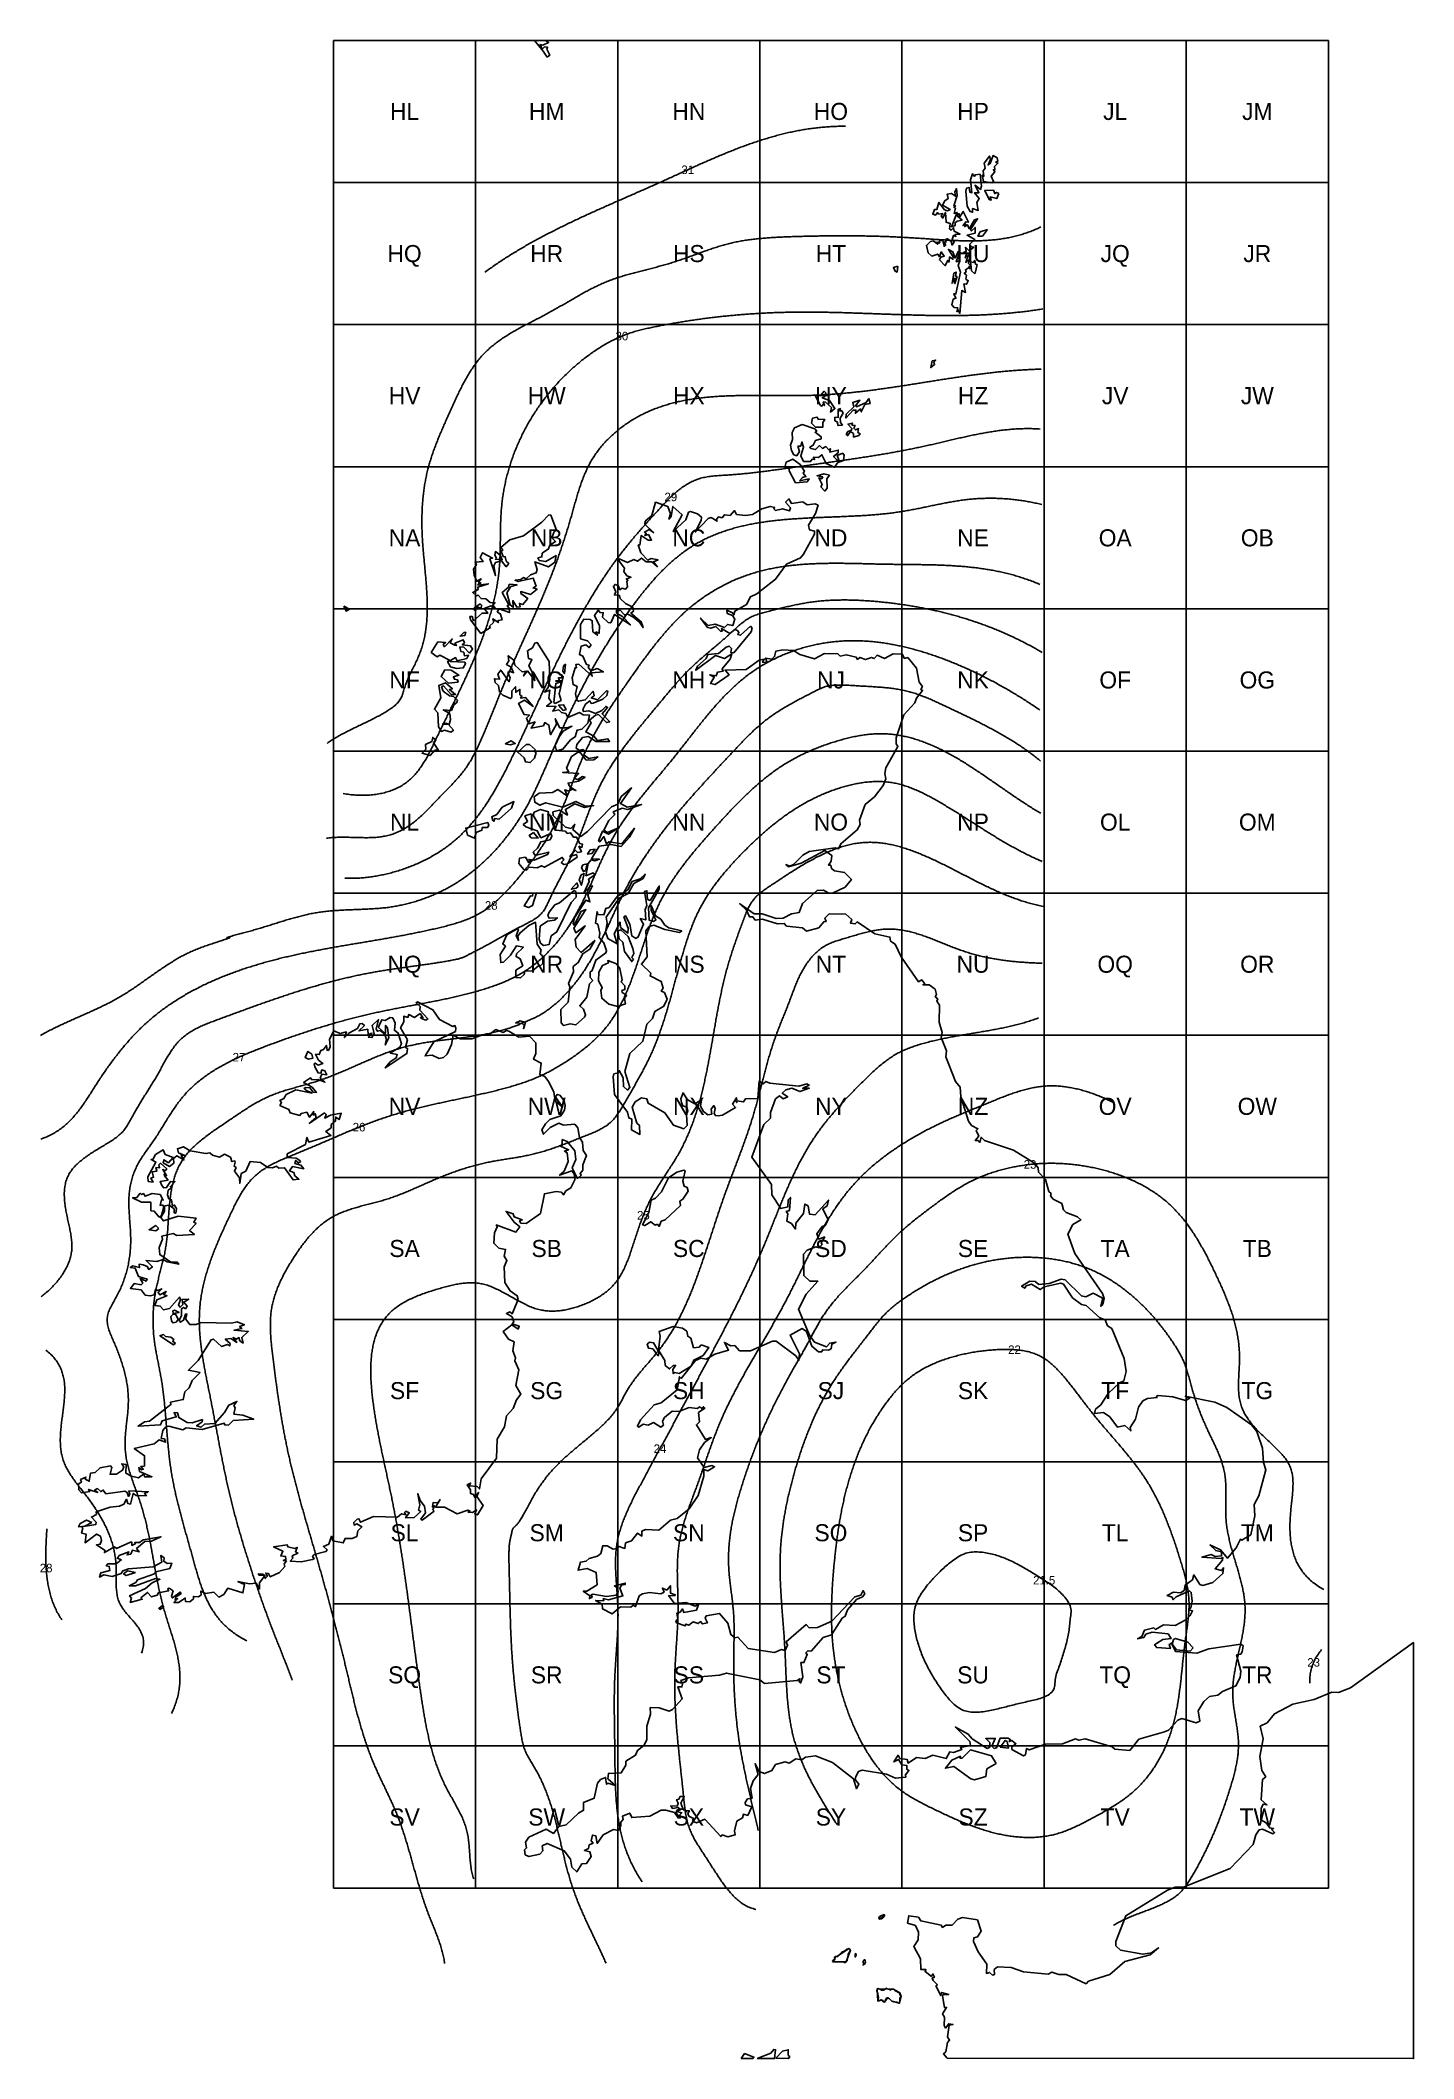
# Model space of a CAD drawing. Header units: metres. Extents: x -206260 to 760000, y -120000 to 1300000.
import ezdxf
from ezdxf.enums import TextEntityAlignment as Align

# ---------------------------------------------------------------- set-up
doc = ezdxf.new("R2010")
doc.units = ezdxf.units.M
for name, color, linetype in [('CHANNEL_ISLANDS_24', 30, 'Continuous'), ('COASTLINE', 9, 'Continuous'), ('ISO_HALF', 8, 'Continuous'), ('ISO_LABELS', 7, 'Continuous'), ('ISO_WHOLE', 7, 'Continuous'), ('OS_GRID_100KM', 5, 'Continuous')]:
    doc.layers.add(name, color=color, linetype=linetype)

msp = doc.modelspace()

# ---------------------------------------------------------------- texts
at = {"layer": 'ISO_LABELS'}
for s, p in [('31', (249243.9, 1208952.4)), ('30', (202926.4, 1091936)), ('29', (237326, 978758.6)), ('28', (110958.7, 691343.9)), ('27', (-66521.4, 584583.2)), ('26', (17952.9, 535369.2)), ('23', (490113.6, 509113.1)), ('25', (218036.6, 473389.2)), ('22', (479146.9, 378799.7)), ('24', (229721.1, 309157)), ('28', (-202197.5, 225194.5)), ('21.5', (500057.8, 216594.1)), ('23', (689635.6, 158789.3))]:
    msp.add_text(s, height=6000, dxfattribs=at).set_placement(p, align=Align.MIDDLE_CENTER)
at = {"layer": 'OS_GRID_100KM'}
for s, p in [('HL', (50000, 1250000)), ('HM', (150000, 1250000)), ('HN', (250000, 1250000)), ('HO', (350000, 1250000)), ('HP', (450000, 1250000)), ('JL', (550000, 1250000)), ('JM', (650000, 1250000)), ('HQ', (50000, 1150000)), ('HR', (150000, 1150000)), ('HS', (250000, 1150000)), ('HT', (350000, 1150000)), ('HU', (450000, 1150000)), ('JQ', (550000, 1150000)), ('JR', (650000, 1150000)), ('HV', (50000, 1050000)), ('HW', (150000, 1050000)), ('HX', (250000, 1050000)), ('HY', (350000, 1050000)), ('HZ', (450000, 1050000)), ('JV', (550000, 1050000)), ('JW', (650000, 1050000)), ('NA', (50000, 950000)), ('NB', (150000, 950000)), ('NC', (250000, 950000)), ('ND', (350000, 950000)), ('NE', (450000, 950000)), ('OA', (550000, 950000)), ('OB', (650000, 950000)), ('NF', (50000, 850000)), ('NG', (150000, 850000)), ('NH', (250000, 850000)), ('NJ', (350000, 850000)), ('NK', (450000, 850000)), ('OF', (550000, 850000)), ('OG', (650000, 850000)), ('NL', (50000, 750000)), ('NM', (150000, 750000)), ('NN', (250000, 750000)), ('NO', (350000, 750000)), ('NP', (450000, 750000)), ('OL', (550000, 750000)), ('OM', (650000, 750000)), ('NQ', (50000, 650000)), ('NR', (150000, 650000)), ('NS', (250000, 650000)), ('NT', (350000, 650000)), ('NU', (450000, 650000)), ('OQ', (550000, 650000)), ('OR', (650000, 650000)), ('NV', (50000, 550000)), ('NW', (150000, 550000)), ('NX', (250000, 550000)), ('NY', (350000, 550000)), ('NZ', (450000, 550000)), ('OV', (550000, 550000)), ('OW', (650000, 550000)), ('SA', (50000, 450000)), ('SB', (150000, 450000)), ('SC', (250000, 450000)), ('SD', (350000, 450000)), ('SE', (450000, 450000)), ('TA', (550000, 450000)), ('TB', (650000, 450000)), ('SF', (50000, 350000)), ('SG', (150000, 350000)), ('SH', (250000, 350000)), ('SJ', (350000, 350000)), ('SK', (450000, 350000)), ('TF', (550000, 350000)), ('TG', (650000, 350000)), ('SL', (50000, 250000)), ('SM', (150000, 250000)), ('SN', (250000, 250000)), ('SO', (350000, 250000)), ('SP', (450000, 250000)), ('TL', (550000, 250000)), ('TM', (650000, 250000)), ('SQ', (50000, 150000)), ('SR', (150000, 150000)), ('SS', (250000, 150000)), ('ST', (350000, 150000)), ('SU', (450000, 150000)), ('TQ', (550000, 150000)), ('TR', (650000, 150000)), ('SV', (50000, 50000)), ('SW', (150000, 50000)), ('SX', (250000, 50000)), ('SY', (350000, 50000)), ('SZ', (450000, 50000)), ('TV', (550000, 50000)), ('TW', (650000, 50000))]:
    msp.add_text(s, height=12000, dxfattribs=at).set_placement(p, align=Align.MIDDLE_CENTER)

# ---------------------------------------------------------------- linework, layer by layer
at = {"layer": 'CHANNEL_ISLANDS_24'}
for points in [[(385520.4, -21531.5), (384363.7, -21826.8), (383690.5, -21291.1), (384251.4, -20085), (385247.3, -19486.1), (385960.1, -19411.1), (387128.8, -18735.5), (387428, -18681.9), (387726.4, -18976.6), (387725, -19591.8), (386454.7, -20986.6), (385520.4, -21531.5)], [(362492.6, -42564.3), (363681.7, -43558.5), (363380.7, -44520), (362182.5, -46515.7), (361832.8, -48901.7), (361369.4, -50635.5), (361378.1, -51074.3), (361281.6, -51372.2), (360705, -51960.6), (359970, -52421.2), (359489.5, -52363.4), (359045.9, -52102.3), (358448.2, -51944), (351471.2, -51886.5), (351175.8, -51594.3), (351375.7, -51008.1), (351947, -50456.7), (352753.5, -50305.4), (352425.1, -48723.8), (352886.2, -48252.9), (353779.7, -48242.4), (354745.4, -48042.4), (357985.6, -44969.7), (359487.1, -44343.2), (361042.1, -43187.4), (362492.6, -42564.3)], [(367071.4, -48085.4), (367036.1, -47094.5), (367140.9, -46335.2), (367566.6, -46107.1), (367749.1, -47148.5), (367151.3, -48529.2), (367071.4, -48085.4)], [(373554.7, -53485.3), (372907.9, -54183.3), (372578, -54050.5), (372817.7, -53337), (372944.4, -52772.2), (372747.2, -52088.2), (372779.5, -51527.5), (372987.4, -51239), (373190.2, -50792.2), (373463.5, -50386.4), (373635.1, -50265.1), (374168.5, -50986.9), (374303.5, -52385.2), (373554.7, -53485.3)], [(398401.1, -74934.7), (398738.7, -75391.6), (399135.6, -76070.2), (399396.3, -76382.3), (398762, -76965.7), (398471.4, -77684.8), (398394.1, -78607.4), (398399.6, -79837.7), (398212.5, -80954.9), (397729.1, -80941.1), (397082.8, -80465.9), (396412.8, -80180.5), (394171.1, -80133.4), (392932.4, -79580.1), (391242.1, -77854.4), (390611.5, -77419.2), (389954.1, -77133), (389450.3, -77132.1), (388859.2, -77764.2), (388296.9, -78785.2), (387706.8, -80168), (387090.5, -79958.6), (386179.8, -78961.3), (385421.7, -78642.7), (385213.7, -78814), (383723.6, -79443.1), (382976.4, -79463.4), (383505.4, -77076.8), (383021.1, -74574), (382388.2, -72410), (382457.7, -71044.2), (383314.2, -70739.3), (384343.4, -71049.9), (385718, -71813.5), (386704.1, -71743.6), (387459.7, -71501.1), (388162.3, -71041.3), (388966.1, -70305.7), (389539.2, -70881.3), (391125.3, -71282.1), (391947.5, -71826.2), (392442.7, -71293.1), (392901.8, -71130.9), (393985.3, -71068.9), (395061.9, -72132.9), (398496.2, -73849.2), (398401.1, -74934.7)]]:
    msp.add_lwpolyline(points, close=True, dxfattribs=at)
at = {"layer": 'COASTLINE'}
for points in [[(150300, 1288100), (147500, 1292400), (141400, 1300000), (149200, 1300000), (151300, 1298500), (147400, 1296700), (145300, 1297200), (146900, 1293900), (148500, 1295500), (150600, 1295200), (150200, 1293700), (152100, 1289500), (150300, 1288100)], [(457400, 1200600), (456500, 1205100), (457500, 1204300), (457200, 1208200), (458600, 1210100), (457900, 1213500), (461500, 1218600), (462300, 1216200), (460600, 1212400), (462000, 1213300), (464100, 1218900), (466900, 1217400), (467500, 1215100), (466000, 1214400), (467500, 1213700), (465000, 1211200), (465400, 1209000), (464300, 1209000), (465400, 1207500), (462800, 1204400), (464400, 1200800), (463100, 1199700), (457400, 1200600)], [(451100, 1173800), (453200, 1174500), (448300, 1167000), (448800, 1165900), (451400, 1168400), (451400, 1164300), (445800, 1162900), (451200, 1160000), (447800, 1156600), (448000, 1154900), (450500, 1154600), (447300, 1151900), (444800, 1154500), (445200, 1151500), (443300, 1150700), (445600, 1150000), (444500, 1146900), (446800, 1149200), (444900, 1143800), (447000, 1145700), (446800, 1143100), (448800, 1140900), (447200, 1140900), (447600, 1139300), (446700, 1139900), (444600, 1138600), (445100, 1136800), (443800, 1136100), (445400, 1134700), (445000, 1132000), (446600, 1130900), (445500, 1128400), (443600, 1128600), (444700, 1122700), (442100, 1123900), (440700, 1107900), (439600, 1110200), (438700, 1109100), (439200, 1111700), (436600, 1112100), (435000, 1113900), (436100, 1118000), (437900, 1118600), (436400, 1121600), (437900, 1121600), (441100, 1136900), (439600, 1141500), (440600, 1144800), (438200, 1144200), (440600, 1151400), (439600, 1151500), (437300, 1146800), (435700, 1151300), (432700, 1152900), (436100, 1147600), (435800, 1146000), (433500, 1147600), (433100, 1144000), (432300, 1145300), (430300, 1141400), (426300, 1145500), (427300, 1147400), (429700, 1148200), (427600, 1151100), (426400, 1147700), (425100, 1149600), (420900, 1148200), (418400, 1150600), (417200, 1155700), (420100, 1158600), (422000, 1158900), (425100, 1156600), (424600, 1158100), (426600, 1157400), (426200, 1158900), (428700, 1159300), (429600, 1155100), (430700, 1155900), (430000, 1158200), (431100, 1158200), (430700, 1159800), (432000, 1160400), (434700, 1158400), (435300, 1156000), (436800, 1158200), (435200, 1159800), (436300, 1162800), (437900, 1162100), (437200, 1163400), (440900, 1163700), (436600, 1165800), (436300, 1168200), (434600, 1166500), (433400, 1167500), (434000, 1171200), (431000, 1172000), (430500, 1178900), (428700, 1175000), (427600, 1176300), (428700, 1178100), (425800, 1177800), (424900, 1178800), (423600, 1177100), (421600, 1177800), (422800, 1181000), (424500, 1181000), (426000, 1186000), (430000, 1180700), (432100, 1180000), (433900, 1181100), (428600, 1184100), (430100, 1187200), (432400, 1188700), (431900, 1191800), (434800, 1192300), (437600, 1190300), (437100, 1193300), (438300, 1195700), (438900, 1190900), (436500, 1183500), (437700, 1183500), (436500, 1182600), (437700, 1181900), (436600, 1178200), (438800, 1178900), (434800, 1168900), (437400, 1169700), (437300, 1171700), (438800, 1172900), (442300, 1173600), (438900, 1176600), (440100, 1178100), (440800, 1175900), (443100, 1179600), (446800, 1172200), (444900, 1172300), (443000, 1169700), (445000, 1170600), (444200, 1169000), (446100, 1170100), (447300, 1167500), (451100, 1173800)], [(455000, 1205800), (455900, 1197500), (455200, 1195100), (451400, 1198100), (454100, 1192800), (451100, 1192800), (454300, 1188700), (452600, 1185900), (453700, 1180300), (449700, 1181700), (449700, 1179100), (447900, 1179500), (445800, 1183300), (445000, 1193800), (445400, 1196100), (447200, 1196500), (447700, 1193200), (449200, 1192800), (448100, 1201800), (449600, 1206100), (450900, 1204300), (451500, 1205500), (455000, 1205800)], [(468100, 1192200), (466700, 1188700), (462000, 1189900), (462800, 1187600), (461300, 1188000), (458200, 1194400), (464500, 1194500), (465300, 1192200), (466600, 1193000), (468100, 1192200)], [(460100, 1167000), (456600, 1162200), (453400, 1162200), (454900, 1165400), (460100, 1167000)], [(397100, 1141200), (396600, 1137000), (395300, 1137600), (394000, 1140100), (397100, 1141200)], [(438800, 1133800), (437200, 1128900), (437100, 1132600), (435300, 1129100), (436500, 1136200), (438100, 1137000), (437700, 1133900), (438800, 1133800)], [(452800, 1142400), (451600, 1136300), (451000, 1136000), (448900, 1137900), (448100, 1144100), (450200, 1143800), (451200, 1145200), (451700, 1142600), (452800, 1142400)], [(421300, 1074500), (423700, 1075000), (422300, 1073600), (422900, 1071900), (420200, 1069800), (421300, 1074500)], [(342600, 1043200), (338800, 1050200), (342700, 1050200), (345200, 1053100), (346300, 1051900), (345400, 1049300), (343900, 1048600), (349100, 1046600), (352800, 1040900), (349600, 1038500), (350400, 1041600), (346100, 1045400), (344600, 1045600), (345400, 1043100), (344600, 1044000), (343700, 1042700), (342600, 1043200)], [(352700, 1034800), (355200, 1034700), (355200, 1040300), (356700, 1040900), (356200, 1039300), (357700, 1039300), (358600, 1037700), (356600, 1034300), (356700, 1031100), (358100, 1029300), (355000, 1029000), (354300, 1031500), (352700, 1032400), (352700, 1034800)], [(376700, 1048100), (377700, 1044400), (373900, 1043700), (371300, 1038600), (370700, 1040700), (367200, 1037700), (367600, 1039900), (365600, 1039900), (360500, 1034200), (360800, 1037000), (366100, 1042200), (365300, 1045300), (370400, 1046800), (367200, 1042900), (368000, 1042200), (374700, 1045300), (376700, 1048100)], [(359400, 1008200), (358900, 1004500), (354900, 1002900), (352600, 999600), (346700, 1002300), (343700, 1008500), (341200, 1006400), (337700, 1006700), (338500, 1005100), (336700, 1005300), (335700, 1003700), (330800, 1003800), (328800, 1007700), (330700, 1013700), (329600, 1017500), (328800, 1014500), (326800, 1014500), (327800, 1010800), (325900, 1007700), (324000, 1008500), (322300, 1011400), (321600, 1015100), (323000, 1019200), (322700, 1024200), (324300, 1027500), (329700, 1029700), (338600, 1026800), (340000, 1025100), (338800, 1024300), (343100, 1021100), (343100, 1019600), (339100, 1018500), (337500, 1015100), (335100, 1013700), (335900, 1012900), (339200, 1012100), (342000, 1014900), (344100, 1012900), (346500, 1014200), (348600, 1011900), (349600, 1012700), (349200, 1010300), (355200, 1011700), (355100, 1009900), (351900, 1007300), (354300, 1004600), (355500, 1004900), (354300, 1008000), (358300, 1009500), (359400, 1008200)], [(339100, 1027900), (336400, 1030700), (337100, 1034200), (340200, 1034900), (340900, 1033400), (345600, 1033300), (344200, 1031100), (344300, 1027800), (339100, 1027900)], [(369000, 1024100), (370600, 1023100), (369600, 1022000), (365900, 1020900), (365800, 1023400), (363800, 1024800), (361700, 1021800), (360800, 1022700), (362000, 1024800), (364500, 1025700), (364700, 1027000), (362000, 1030000), (365100, 1030700), (364800, 1029200), (367000, 1029100), (366000, 1027100), (367400, 1025900), (369500, 1026900), (369000, 1024100)], [(327900, 990100), (334700, 991500), (333300, 989400), (325000, 988700), (320600, 997100), (320600, 999300), (317600, 999500), (318500, 1003200), (323100, 1005400), (328300, 1001700), (331300, 996900), (330400, 995400), (332400, 993100), (329900, 992500), (327900, 990100)], [(349100, 994200), (347000, 991400), (347400, 984900), (345700, 982900), (343000, 985900), (343800, 987600), (341400, 992100), (343500, 991600), (344200, 992900), (340300, 993700), (345100, 995100), (349100, 994200)], [(103700, 882600), (96500, 892200), (96000, 894600), (97600, 894600), (98500, 891700), (104500, 897100), (108700, 897100), (106100, 900300), (111000, 902100), (113800, 900500), (112000, 902800), (113700, 904300), (110300, 904500), (107200, 907100), (103800, 907200), (101900, 909700), (100600, 909200), (98000, 911600), (101700, 913600), (101500, 915200), (109000, 917700), (101600, 916700), (102400, 918200), (103700, 918100), (102100, 918900), (104000, 921100), (100800, 919400), (98900, 923800), (98600, 927900), (100600, 931300), (99600, 932900), (105300, 933300), (103100, 936100), (104900, 939500), (111900, 935800), (110100, 935300), (113900, 923400), (112700, 930400), (113900, 932600), (118200, 933800), (121600, 929700), (123300, 932000), (121500, 933600), (120800, 936700), (119300, 936800), (117900, 940700), (119200, 941400), (117700, 943100), (124100, 948700), (133600, 951300), (146700, 961000), (151600, 966100), (153000, 965900), (156800, 955400), (155200, 954400), (153600, 949900), (156200, 947300), (152200, 944900), (151300, 942200), (146900, 939200), (146700, 936600), (143800, 935900), (144800, 934100), (149300, 933300), (156600, 937500), (155800, 932900), (151200, 929500), (141600, 933000), (143300, 927600), (142700, 925300), (138600, 924000), (135600, 921100), (133600, 922000), (131900, 920600), (127800, 920100), (130000, 919200), (140500, 921600), (142500, 916100), (140400, 914700), (143200, 913800), (138700, 910200), (131700, 912200), (131800, 910900), (136700, 907300), (133300, 903000), (130800, 903900), (131400, 901500), (129000, 901200), (126200, 905800), (126500, 901100), (124200, 902800), (121900, 911300), (124800, 915700), (129200, 916900), (123600, 917300), (123200, 915400), (118700, 911600), (123400, 902800), (122100, 902100), (123600, 900500), (123800, 897400), (116500, 900000), (115200, 898000), (117600, 896400), (118600, 892300), (115700, 891900), (116000, 890400), (112100, 893000), (112700, 890600), (109600, 887700), (110400, 886900), (103700, 882600)], [(320100, 718600), (329100, 721000), (345600, 729900), (350600, 726500), (350200, 722400), (348400, 719600), (349900, 719600), (350500, 717300), (352600, 715800), (359600, 714600), (364400, 709600), (359900, 704200), (351500, 700200), (348500, 700100), (344800, 702200), (340300, 701900), (330000, 692800), (327600, 686300), (322300, 685500), (316400, 682400), (311500, 682200), (301500, 685400), (296000, 685500), (285800, 692600), (290500, 688000), (292800, 683300), (295000, 683300), (296800, 680900), (301800, 681600), (312400, 678300), (317100, 678700), (318800, 676800), (330100, 675700), (332800, 673200), (341400, 675500), (345000, 679900), (346600, 680000), (345800, 682300), (348800, 685500), (360500, 685200), (364600, 681400), (363700, 679000), (367100, 678300), (368400, 679800), (380900, 671400), (391500, 669100), (392000, 666300), (395100, 664000), (399500, 655300), (411700, 637700), (413900, 639100), (416000, 636200), (414700, 635500), (419100, 635500), (423400, 632400), (424300, 628600), (423400, 627100), (425200, 625600), (424600, 623900), (426300, 621200), (426100, 609200), (428300, 602000), (427500, 598500), (431400, 589000), (430800, 584900), (437700, 567500), (440900, 563500), (441400, 556800), (446700, 539500), (449000, 536600), (453400, 534300), (452200, 533000), (454000, 529000), (451500, 525900), (453500, 526000), (454800, 524600), (455700, 528300), (458000, 525900), (478500, 519100), (493200, 510100), (495900, 506700), (496100, 503700), (500900, 498600), (503300, 490200), (504900, 488700), (504500, 487100), (506300, 484800), (512400, 481600), (513600, 477100), (515400, 475300), (523500, 472300), (525900, 470200), (520200, 466800), (516700, 460000), (521600, 446400), (541100, 418400), (542300, 414700), (541200, 410600), (539800, 409400), (541400, 414800), (540300, 415600), (534600, 418500), (529400, 416100), (526200, 416600), (514800, 428000), (511900, 428400), (503600, 425400), (496200, 424700), (493800, 426700), (490000, 427000), (484200, 423400), (486400, 422000), (487400, 423700), (491200, 424800), (497200, 421100), (500000, 423100), (511800, 425500), (513700, 424800), (519900, 415300), (526200, 410600), (529500, 410000), (539200, 401100), (542900, 399800), (544600, 395600), (547600, 393700), (556400, 372500), (557700, 363500), (556100, 356900), (553000, 355500), (545100, 347900), (540000, 339900), (536100, 336900), (535400, 334000), (541800, 334500), (546200, 331600), (551600, 324400), (556900, 325400), (561000, 321600), (560500, 324100), (564300, 329800), (566300, 338300), (569400, 342700), (572700, 344400), (579500, 345200), (579000, 346000), (580300, 346600), (590500, 345700), (599500, 343000), (602500, 344600), (599300, 346000), (620200, 341900), (628500, 338100), (645900, 326000), (649700, 321200), (653700, 309600), (654300, 299400), (656100, 294200), (651100, 276000), (647800, 269800), (648200, 261900), (645500, 248600), (639200, 244700), (638100, 245400), (635200, 239300), (629100, 232100), (624200, 237900), (616700, 241400), (620800, 237400), (624700, 236500), (624800, 233700), (620400, 233200), (617500, 234600), (611000, 232800), (624300, 231800), (625700, 232700), (625500, 230600), (620300, 224700), (624900, 223400), (626300, 225400), (625800, 221300), (618600, 214900), (611600, 213000), (609600, 213600), (605400, 220300), (604300, 216900), (599200, 213200), (598500, 209300), (595900, 207700), (591100, 208100), (586500, 205800), (590000, 204700), (590900, 202900), (592800, 205000), (602400, 209100), (603500, 208000), (604200, 201900), (603200, 197100), (601600, 195700), (604500, 195000), (602700, 191800), (599300, 188400), (592300, 184700), (583900, 185200), (578400, 182000), (577200, 183000), (570600, 181400), (568800, 177000), (565800, 175400), (570200, 176300), (571600, 178600), (576100, 180000), (587200, 178800), (589300, 175500), (583600, 175000), (579000, 172100), (577700, 171200), (579300, 169200), (588900, 168500), (587900, 171300), (589700, 172400), (592500, 166400), (607400, 165300), (615900, 168400), (638300, 171500), (640000, 170500), (639400, 166100), (638300, 164500), (635400, 164000), (638400, 152500), (638000, 148200), (635000, 142200), (625400, 138400), (622300, 135700), (616400, 134900), (612300, 131300), (608300, 124600), (609500, 117400), (607100, 116300), (597000, 119300), (594200, 118200), (587600, 111200), (584800, 109900), (566700, 104800), (560300, 96700), (549800, 97800), (547800, 99400), (528800, 104900), (524500, 104000), (522000, 105000), (513000, 101500), (500900, 101300), (489500, 97200), (487700, 98200), (486800, 93800), (485500, 93000), (477400, 97500), (477200, 99300), (480200, 101600), (477200, 103900), (475500, 103100), (476200, 104600), (474800, 105400), (469000, 105400), (466600, 98600), (464800, 98300), (463300, 99900), (465600, 105300), (458900, 105200), (461800, 102500), (461800, 99200), (459900, 98300), (449300, 105100), (446600, 108300), (437600, 113300), (447800, 103100), (448200, 100300), (441100, 98900), (442100, 97400), (436200, 95500), (433600, 95800), (431100, 91100), (421800, 93400), (416200, 91200), (410200, 91900), (404300, 87900), (403700, 90400), (398500, 91200), (397300, 93400), (394300, 88800), (397600, 90400), (399900, 86800), (403400, 86300), (403400, 83600), (404900, 82800), (402400, 79700), (402600, 78100), (395500, 77300), (389000, 80100), (371900, 83000), (369300, 82100), (367500, 78600), (367100, 76300), (369700, 73200), (368000, 69900), (365900, 76900), (351200, 88400), (339100, 93000), (332100, 92000), (329600, 90300), (325300, 90900), (320600, 87900), (317700, 88800), (311100, 86900), (308500, 82800), (303300, 80600), (299600, 82000), (296600, 87600), (298700, 79900), (295200, 75400), (293300, 70100), (294500, 63200), (291300, 62800), (289600, 60300), (290000, 58500), (294400, 57200), (291500, 51100), (288400, 51900), (287800, 49400), (283900, 47100), (282200, 40300), (282700, 37500), (277500, 36100), (273500, 37400), (272500, 36200), (261300, 48400), (255300, 45900), (253800, 46500), (252700, 47500), (253200, 49000), (250100, 50600), (249400, 52400), (250400, 54400), (247000, 54500), (245700, 55900), (244400, 59800), (246800, 64400), (243900, 64500), (243000, 62500), (241400, 62200), (242600, 59700), (241700, 57700), (237300, 57800), (238500, 56000), (242600, 56600), (244100, 55300), (241600, 53900), (245000, 53000), (243700, 51500), (243900, 49200), (242400, 49400), (239900, 53100), (233900, 54900), (230600, 54700), (222500, 50600), (209800, 49600), (208400, 52800), (203400, 50600), (203900, 48300), (202100, 46400), (202200, 43800), (200400, 40400), (196900, 41100), (189800, 37400), (185600, 31400), (184500, 36800), (182200, 37300), (181200, 33200), (182600, 31600), (180000, 30400), (179500, 27900), (176500, 26500), (180400, 25600), (181300, 22300), (178100, 17300), (174700, 17000), (171200, 11400), (167800, 14800), (166700, 20400), (162300, 26300), (150300, 31400), (146900, 29700), (147200, 26200), (145100, 23800), (137500, 22300), (134900, 23500), (134300, 26900), (135900, 28300), (135000, 32400), (137500, 35900), (149600, 41400), (154700, 38400), (158600, 43300), (163800, 44600), (172300, 52800), (176000, 54800), (176000, 60300), (183500, 63200), (185700, 73800), (187900, 76300), (191400, 77800), (192100, 73100), (193100, 73800), (198400, 72100), (193100, 76900), (193400, 80700), (202500, 81000), (205700, 86400), (205600, 89200), (212500, 93500), (214000, 96800), (218400, 100400), (220400, 104200), (220400, 114000), (223000, 122300), (222900, 127000), (229100, 126800), (236100, 124500), (238600, 125600), (245400, 133100), (242300, 141600), (245200, 141500), (245600, 143800), (244400, 146100), (249800, 148000), (271600, 149900), (276600, 151300), (299900, 146600), (303300, 143900), (326200, 146000), (328200, 147300), (327700, 145000), (328700, 144200), (330300, 148700), (328900, 158700), (331000, 158600), (333300, 164300), (332300, 165500), (333800, 167000), (336000, 166600), (344600, 176300), (350400, 178100), (358000, 190000), (359900, 191300), (361600, 195800), (368000, 203100), (372100, 204800), (373800, 207100), (372600, 209300), (371100, 206100), (366800, 205000), (350700, 187800), (340500, 183400), (334700, 183000), (332500, 185400), (318600, 173300), (319500, 171000), (317700, 167200), (315300, 167800), (310400, 165800), (291800, 168500), (284600, 176600), (282300, 176100), (279500, 178300), (277400, 186400), (271700, 193300), (262300, 191600), (261600, 189900), (263200, 186700), (259600, 185900), (258300, 187500), (256600, 186100), (253000, 187400), (249900, 184900), (247800, 185700), (247500, 184500), (241300, 186600), (240900, 188100), (242200, 189100), (241600, 193400), (243900, 194100), (245500, 196400), (246400, 194000), (255400, 195500), (256900, 199500), (254400, 198300), (248000, 200900), (240000, 200200), (235800, 205800), (239900, 205500), (240500, 206400), (237000, 207500), (237000, 212700), (234500, 209700), (231400, 211100), (232600, 208200), (230200, 207000), (222400, 207900), (217400, 207000), (215100, 205500), (212500, 198100), (210900, 199100), (209200, 197600), (202000, 197800), (196100, 192900), (189300, 196400), (189100, 199800), (184400, 202300), (190200, 202100), (189800, 203700), (193500, 202800), (203600, 205500), (201400, 211000), (202600, 213200), (205300, 213700), (205300, 214600), (197700, 212600), (199900, 211000), (200400, 208500), (199000, 206200), (192100, 205100), (182600, 206800), (181300, 206400), (181900, 204600), (180100, 203700), (180300, 205600), (175700, 208900), (178200, 209000), (185500, 213400), (184800, 222100), (178400, 224800), (172100, 223600), (173900, 229400), (177700, 229900), (179900, 231900), (185800, 233500), (188000, 235300), (189500, 240900), (192500, 240900), (196800, 238500), (200200, 239200), (199700, 240700), (205100, 239000), (205500, 242800), (209700, 244400), (213800, 249600), (217000, 247700), (216900, 251000), (219600, 252200), (228900, 251900), (237100, 258800), (241900, 260100), (250200, 266800), (256500, 276200), (260500, 289800), (260600, 294400), (263300, 293500), (268100, 296400), (266200, 297200), (260900, 295800), (256200, 302800), (257600, 308300), (261100, 313400), (265800, 317000), (261700, 315700), (255300, 326000), (257500, 328000), (256800, 334500), (261300, 337700), (260400, 338600), (258900, 337300), (257700, 338700), (255900, 337400), (250300, 338100), (242900, 335300), (238200, 335500), (233000, 331000), (231600, 328400), (232300, 325800), (230400, 324300), (225200, 327500), (221500, 325700), (217800, 326300), (214800, 324200), (213800, 324900), (215900, 329400), (225600, 339900), (230500, 341500), (241900, 350500), (243400, 359800), (244700, 358600), (254700, 371200), (258400, 372800), (262100, 372200), (268400, 375700), (278000, 378500), (275000, 383900), (279500, 381500), (282300, 381700), (285700, 378000), (293300, 378100), (308800, 384700), (311500, 384700), (325200, 374500), (327500, 371400), (327800, 375900), (321200, 389100), (329800, 393600), (332800, 391600), (336600, 381200), (341300, 377200), (343400, 377200), (344300, 378800), (348400, 378400), (350200, 379400), (350600, 382700), (353500, 384100), (349200, 383400), (346800, 380800), (338500, 384100), (334900, 388900), (327100, 407400), (332600, 417900), (340800, 426900), (335100, 427100), (330900, 430900), (330700, 446100), (333300, 448900), (339300, 451100), (341800, 450400), (343800, 452700), (343100, 454000), (345700, 458100), (341400, 456600), (340000, 460200), (343900, 465400), (346000, 466200), (348100, 470200), (344400, 477900), (347300, 479900), (348200, 484000), (338800, 473700), (334900, 474200), (333900, 480000), (331700, 481200), (330800, 474500), (325200, 467700), (325100, 463700), (322300, 467500), (319000, 469200), (319600, 474400), (318600, 476000), (320800, 476700), (321500, 485900), (319900, 484200), (319700, 479200), (314800, 478100), (308500, 487800), (308200, 495100), (294300, 514300), (302900, 537300), (307500, 541700), (307500, 545700), (311100, 555200), (313900, 557300), (316300, 555400), (319600, 556800), (315700, 559200), (318300, 561700), (322400, 562900), (328200, 560400), (334700, 562700), (330200, 562700), (334700, 565000), (333100, 565800), (327400, 564300), (307100, 566200), (304100, 567500), (302400, 565800), (299600, 567900), (298600, 555500), (289900, 555400), (288500, 553100), (283900, 553900), (283700, 552700), (282600, 553900), (283300, 555300), (283900, 554600), (283500, 556100), (280800, 551600), (282900, 549300), (273700, 543700), (270700, 543300), (268700, 543500), (267900, 545000), (268500, 548400), (267500, 550500), (265800, 548100), (266100, 544400), (263500, 544100), (260300, 546300), (258200, 550200), (258900, 554600), (254300, 551800), (248800, 554900), (246000, 559600), (244400, 555400), (244900, 552800), (245700, 550400), (248500, 549400), (249400, 546900), (248400, 544300), (248800, 536600), (246500, 534300), (239200, 536800), (233100, 545400), (221500, 552200), (220400, 555400), (216600, 556100), (212200, 553100), (210200, 549500), (213500, 538200), (215300, 536600), (215600, 530200), (209600, 533400), (209800, 541100), (207700, 541900), (206900, 546000), (197600, 558400), (196800, 570800), (197300, 572800), (200300, 573600), (201000, 575200), (203700, 570000), (204000, 563900), (206900, 561400), (208600, 563300), (205100, 574500), (208400, 587100), (217700, 595800), (220400, 607800), (224400, 611900), (226100, 616800), (232500, 620400), (234700, 625500), (232800, 630200), (230600, 631100), (232000, 633100), (230500, 637900), (222700, 641800), (223300, 643600), (216600, 650000), (220600, 655200), (219700, 673400), (222200, 676500), (225300, 677400), (233200, 674400), (243500, 672400), (245000, 673400), (235900, 675700), (233200, 677500), (230200, 681700), (226600, 684000), (223400, 691200), (223400, 687800), (226800, 681200), (225200, 680100), (222200, 680900), (221700, 689700), (229100, 702900), (229200, 705000), (222800, 694800), (221000, 695600), (220500, 701700), (218800, 701100), (220500, 691300), (219200, 688400), (219700, 681200), (215800, 682100), (218200, 678200), (214400, 669200), (212700, 668100), (209800, 669900), (208400, 678200), (205400, 684100), (204300, 683300), (207300, 675300), (207100, 671900), (202000, 675900), (201600, 679700), (197400, 671400), (199600, 664400), (193100, 668000), (191400, 672900), (192600, 679000), (191900, 683200), (200900, 696500), (207300, 699800), (211400, 706800), (217900, 710400), (219300, 713300), (215800, 710100), (210100, 708300), (207100, 702400), (199500, 697600), (193900, 690000), (191700, 689300), (190100, 684700), (186000, 685000), (185500, 687000), (184400, 679000), (185900, 678100), (187500, 671900), (186900, 668900), (190200, 665000), (192100, 659400), (191600, 657900), (184500, 652900), (181900, 645500), (180500, 644500), (180700, 640700), (182400, 638600), (180100, 636100), (178300, 626800), (173300, 620700), (175800, 618300), (177400, 614500), (176700, 612800), (170600, 607300), (166500, 608100), (161800, 606800), (160100, 608700), (160000, 618200), (165100, 623400), (166200, 634000), (165400, 636400), (168900, 644700), (168700, 648500), (172200, 651200), (175400, 657400), (180400, 660700), (183800, 666800), (174300, 658200), (170700, 662100), (170100, 667500), (177100, 677000), (170500, 672100), (169100, 675400), (177600, 688500), (174200, 687200), (169300, 677400), (168600, 678400), (169500, 682700), (177600, 695100), (180400, 693800), (178900, 698800), (182300, 705100), (180400, 704600), (176100, 700000), (179900, 708300), (179500, 709800), (183800, 713000), (182600, 714300), (177600, 712200), (179200, 720800), (181200, 723500), (183900, 722800), (187100, 723900), (181600, 724200), (187000, 733000), (195300, 734200), (202300, 732900), (208200, 739400), (211800, 745700), (202900, 734600), (193800, 736200), (192000, 734800), (190200, 739800), (187300, 736200), (186500, 736900), (189300, 743700), (193600, 741500), (200900, 746200), (192700, 742700), (190200, 744400), (193800, 751100), (197900, 755400), (196800, 757100), (203000, 759800), (206900, 758800), (216800, 762300), (206600, 760500), (201900, 763000), (209700, 774000), (202400, 767900), (200100, 762700), (195600, 760700), (178700, 743300), (174000, 739900), (168300, 744800), (169800, 748500), (166900, 745500), (163200, 746500), (154500, 754600), (154400, 757200), (159000, 758400), (164600, 754900), (163200, 758900), (169900, 762900), (176700, 760300), (183100, 761600), (177400, 761100), (170600, 764400), (161400, 760500), (149200, 763600), (145200, 761800), (141600, 763900), (141100, 767700), (144600, 770400), (154000, 770800), (157900, 772900), (164600, 768300), (162700, 772700), (165500, 771700), (167900, 773100), (170600, 772200), (166200, 774800), (165100, 777400), (172400, 778800), (177000, 781700), (175100, 782100), (171800, 779900), (169400, 780700), (172600, 784300), (161300, 784900), (165500, 785400), (164000, 787900), (167400, 796100), (172200, 799100), (173800, 798700), (177800, 793500), (183100, 793700), (186100, 795800), (179700, 794800), (176300, 797000), (176800, 799900), (175500, 801000), (173100, 800300), (170800, 802000), (171200, 804600), (175200, 809400), (179400, 810200), (184600, 806700), (194200, 806800), (193100, 808500), (185700, 807300), (183200, 810500), (177500, 813500), (181200, 819800), (180200, 821700), (184300, 825200), (186400, 825600), (192000, 820000), (194400, 820600), (189000, 826200), (192900, 830700), (191500, 831400), (188900, 828500), (184400, 826500), (179700, 828200), (175900, 827700), (175400, 829200), (177300, 832900), (180300, 835200), (181300, 833500), (182700, 833700), (189600, 836600), (192400, 839000), (193100, 842100), (192000, 842400), (185800, 835900), (181300, 837400), (183300, 838900), (182700, 842000), (177100, 836000), (172400, 835000), (171100, 835800), (170300, 840200), (171400, 845500), (168600, 846800), (168000, 851500), (170000, 858600), (170900, 858600), (170600, 860900), (172700, 861000), (182100, 852600), (181400, 854900), (189900, 855600), (185500, 858000), (181100, 856400), (179100, 858900), (180000, 860300), (178100, 860800), (175500, 866700), (173000, 867800), (174200, 873700), (177600, 874800), (180000, 872800), (181200, 874800), (178600, 877600), (173700, 879000), (173800, 889000), (176100, 892700), (180700, 892600), (182100, 891600), (182500, 883900), (185700, 881400), (184600, 883800), (187000, 882900), (187200, 888100), (183600, 895300), (186200, 899000), (187600, 897400), (189800, 897300), (189300, 894200), (193200, 890500), (195100, 890100), (197800, 896100), (208900, 888700), (203300, 894700), (199100, 897100), (199200, 899100), (200500, 898500), (200900, 899800), (204700, 895800), (207200, 896400), (210500, 894300), (215000, 890800), (217800, 886800), (216400, 891000), (209300, 897000), (211000, 898500), (210500, 901300), (205400, 903800), (201600, 907400), (201300, 909400), (197700, 909800), (198600, 912100), (196900, 915800), (198100, 917200), (200300, 916500), (201500, 913500), (202900, 914500), (205400, 913800), (206900, 915500), (206300, 919300), (207100, 920100), (206000, 921000), (209300, 922300), (206500, 923300), (204200, 926300), (204800, 928600), (201000, 933500), (201100, 935300), (206800, 932700), (211400, 934800), (213900, 933500), (216600, 935700), (220100, 933200), (223900, 933100), (227800, 929800), (225100, 933000), (228400, 934400), (223600, 935400), (221100, 934200), (216300, 939500), (214400, 945000), (215600, 944900), (216500, 951700), (221300, 948400), (223800, 948400), (221600, 952300), (219100, 951600), (220000, 953100), (218800, 954000), (222100, 955800), (225200, 953700), (219100, 959600), (219200, 961700), (223900, 965800), (226600, 975000), (235300, 972000), (237000, 966900), (236000, 963100), (237600, 964900), (238800, 972100), (245300, 966200), (239000, 954400), (248000, 962600), (249800, 968000), (251200, 968600), (256100, 966800), (258900, 964600), (258800, 962200), (254500, 954000), (263700, 963600), (265800, 964300), (270000, 961800), (269200, 962600), (270900, 964800), (273400, 964100), (275100, 966200), (279000, 965600), (282200, 969200), (283600, 966500), (289800, 965700), (294800, 966400), (301400, 970500), (307300, 972100), (310500, 971400), (309700, 970600), (311100, 969300), (316000, 970500), (320800, 968900), (321600, 971100), (318100, 975100), (320400, 977400), (322300, 974100), (330200, 975400), (333200, 973200), (339000, 973800), (340900, 972900), (339100, 967000), (334300, 958800), (334900, 955700), (338500, 954800), (338400, 952600), (330800, 938400), (328600, 935900), (318800, 931500), (311000, 920900), (297800, 910500), (293300, 908400), (290700, 903100), (282300, 898500), (281600, 895800), (280800, 897300), (276800, 899100), (277100, 896700), (280700, 895400), (282300, 892700), (280900, 888300), (277300, 889100), (275200, 886900), (268500, 889300), (263700, 888200), (258300, 893500), (263100, 887000), (265400, 886400), (269100, 887700), (272400, 884300), (273400, 884300), (273100, 886200), (278900, 882800), (282300, 885400), (284200, 884900), (285300, 883400), (284400, 882000), (286300, 881400), (293400, 887800), (294500, 886500), (293800, 883800), (281600, 869100), (279500, 869400), (280000, 872200), (278500, 873800), (276400, 873100), (270800, 868700), (263300, 867900), (262300, 865100), (256000, 859600), (254900, 856800), (268800, 867100), (275000, 865100), (280300, 868300), (279200, 864600), (273500, 857900), (274200, 856300), (270300, 855500), (269300, 853000), (264700, 853600), (267900, 852000), (265300, 847500), (268500, 846700), (278300, 853700), (275500, 857000), (290300, 857400), (299600, 864000), (303100, 864700), (301900, 862500), (305100, 862400), (304000, 865400), (308500, 864600), (310300, 866400), (311200, 870200), (316200, 871300), (323600, 870800), (328000, 867800), (338400, 864800), (345500, 868500), (354900, 868400), (356500, 866800), (360800, 867700), (367800, 866000), (368700, 864400), (370400, 865900), (374300, 864300), (378600, 865900), (380500, 865000), (382500, 867400), (387600, 865100), (393700, 868400), (400200, 868100), (401700, 865100), (404100, 865800), (410300, 858200), (412100, 848400), (414400, 845300), (413200, 843400), (414500, 842600), (410300, 837300), (409100, 833800), (401300, 825400), (396000, 809300), (395800, 805000), (397100, 803100), (388700, 788200), (387900, 784200), (388700, 780400), (386700, 775700), (380600, 767800), (374000, 762300), (370200, 751400), (370600, 748400), (368500, 744500), (357000, 734800), (355300, 731100), (353000, 731800), (334700, 729300), (330200, 726700), (323600, 720200), (321000, 719100), (318300, 720100), (320100, 718600)], [(114700, 935600), (113600, 937900), (113900, 940300), (117300, 937700), (118700, 934600), (113900, 934900), (114700, 935600)], [(7300, 901900), (11200, 899900), (8800, 898500), (7300, 901900)], [(100500, 899500), (99000, 899200), (99100, 900800), (103100, 903500), (104200, 902700), (104000, 900300), (101300, 901500), (100500, 899500)], [(93000, 883600), (92300, 881200), (89100, 880900), (91800, 883500), (93000, 883600)], [(96300, 873900), (97800, 871700), (95600, 868900), (91600, 873100), (88900, 873300), (89500, 870100), (91700, 869500), (92100, 867000), (95000, 867400), (93700, 865000), (86900, 863400), (85900, 865800), (82400, 863800), (82300, 862900), (92400, 862600), (92900, 861400), (91300, 858500), (86500, 858000), (82400, 859200), (80300, 863100), (82000, 863800), (74800, 867400), (73000, 866200), (68800, 869400), (73500, 876800), (78900, 876300), (77100, 874900), (78100, 873400), (83600, 878900), (82100, 876100), (85300, 874400), (86500, 874200), (85400, 875800), (91300, 878300), (92100, 876200), (90600, 874700), (96300, 873900)], [(119100, 839200), (116700, 841600), (116000, 846200), (113700, 848300), (113200, 850800), (116900, 850500), (115600, 854100), (117700, 856900), (123700, 848700), (124300, 851500), (122700, 855200), (123900, 856300), (126700, 855100), (124900, 859000), (121700, 860900), (123300, 863500), (122900, 867000), (126800, 863900), (127600, 860500), (132700, 855700), (135400, 856100), (133800, 852900), (136600, 856400), (141600, 849600), (141000, 853400), (137500, 859900), (139600, 864300), (137200, 865200), (136600, 870400), (140100, 872600), (141600, 876000), (143300, 876300), (151800, 863100), (152300, 850400), (151100, 844800), (148500, 841500), (152300, 842800), (151400, 837200), (153400, 834300), (149900, 831500), (156500, 831400), (154300, 828100), (158500, 828900), (160400, 827000), (163500, 826400), (164800, 823700), (173000, 827000), (175700, 825500), (180200, 825200), (178900, 819500), (174800, 815300), (171400, 814700), (170100, 810100), (166800, 807900), (161400, 801300), (157000, 800200), (155900, 804000), (158700, 810100), (161700, 814000), (167700, 817400), (164300, 816200), (159200, 816400), (156000, 822700), (157000, 818800), (152700, 811500), (151600, 818300), (148600, 820000), (147700, 817800), (139000, 816100), (141800, 820500), (137500, 819200), (135700, 823200), (137900, 825300), (134200, 825600), (130200, 833500), (134300, 835700), (140400, 831300), (135100, 837600), (131600, 837300), (132600, 838700), (131000, 839600), (131200, 843400), (128200, 841300), (128100, 845200), (125400, 842300), (125500, 837700), (124500, 836900), (119100, 839200)], [(82700, 856800), (88200, 853300), (84400, 852100), (85100, 850500), (87300, 850000), (87600, 848400), (80800, 847800), (75700, 852400), (78400, 857100), (82700, 856800)], [(155000, 834200), (156400, 847600), (159200, 848500), (158200, 851600), (160600, 851500), (160500, 853700), (161500, 852200), (158700, 840200), (160100, 835600), (156000, 833500), (155000, 834200)], [(161300, 856200), (161900, 859900), (163200, 861100), (162500, 854500), (161300, 856200)], [(84500, 838300), (87200, 835800), (86800, 834200), (84700, 832500), (83000, 828500), (77200, 828900), (81900, 826300), (82400, 822100), (81300, 818700), (79200, 819700), (76800, 819000), (81000, 818700), (84400, 814600), (82900, 813300), (78000, 814700), (76000, 813700), (73900, 817100), (73300, 826900), (71000, 829400), (75600, 837500), (74000, 846000), (78700, 848000), (83700, 843800), (81600, 843200), (85900, 839800), (82900, 839700), (77400, 845800), (76000, 845100), (77200, 842200), (81700, 838800), (84500, 838300)], [(161500, 828500), (158400, 832300), (161900, 832600), (163600, 829200), (161500, 828500)], [(70300, 805700), (73700, 800800), (71400, 800600), (68100, 796800), (62300, 798400), (65000, 801300), (64800, 804600), (69100, 806600), (69800, 809600), (71800, 807900), (70300, 805700)], [(120800, 805100), (125100, 807100), (127900, 805400), (124300, 804400), (120800, 805100)], [(142100, 800900), (140900, 799900), (142500, 799000), (141400, 795000), (138400, 791900), (135000, 792500), (134200, 795200), (129600, 799100), (135500, 804500), (137900, 804700), (142100, 800900)], [(125300, 759700), (116600, 752100), (113400, 752600), (112700, 750500), (112200, 751200), (111400, 753600), (114900, 755300), (118700, 760500), (126900, 764400), (125300, 759700)], [(172700, 733100), (174400, 729100), (171600, 728500), (169300, 731000), (169400, 729500), (166400, 725700), (170900, 727100), (171400, 725300), (164600, 720600), (162100, 720100), (160200, 721600), (162000, 723500), (160900, 725100), (148500, 718200), (146300, 719300), (143400, 717900), (137700, 718200), (135900, 716100), (133900, 716700), (130400, 720900), (130800, 724500), (135000, 725300), (137400, 721400), (138700, 722800), (137400, 723700), (141300, 723300), (150600, 727200), (151500, 728900), (142000, 726500), (140600, 728800), (143600, 731700), (145800, 736100), (152400, 737500), (153700, 740200), (152900, 741900), (145900, 739000), (143300, 743900), (135300, 746700), (133500, 748400), (136600, 750500), (134700, 754400), (139000, 755700), (140500, 754300), (141300, 756900), (145600, 758800), (151300, 757200), (150800, 755000), (152600, 754700), (154000, 752400), (156400, 744200), (163200, 743600), (164500, 742000), (166700, 742500), (168800, 739400), (171000, 739300), (173300, 734900), (175200, 734400), (174800, 732200), (172700, 733100)], [(108700, 749600), (109300, 747600), (108400, 746300), (104600, 746100), (104400, 744200), (100300, 742600), (99300, 738700), (94300, 740800), (93100, 745800), (108700, 749600)], [(139100, 738900), (137600, 740500), (140700, 742600), (143900, 738600), (139100, 738900)], [(180600, 730400), (184100, 730900), (181800, 727800), (178800, 727400), (180600, 730400)], [(174300, 713000), (176400, 713800), (174400, 705600), (172800, 709400), (174300, 713000)], [(175400, 720000), (178500, 720600), (177300, 716000), (175900, 715200), (174500, 717800), (175400, 720000)], [(140000, 697900), (140200, 699700), (142900, 700200), (140100, 691300), (137100, 690000), (134100, 691000), (138600, 698000), (140000, 697900)], [(169300, 701800), (170600, 701100), (170700, 697100), (167300, 693400), (157100, 672800), (153200, 669900), (151800, 663900), (147700, 663200), (145600, 664800), (144700, 667700), (145500, 676700), (150500, 680400), (155500, 681100), (157600, 682700), (151700, 682400), (150900, 684200), (151800, 686700), (155800, 691700), (159000, 693100), (169300, 701800)], [(172100, 704600), (170800, 703500), (167300, 702800), (171300, 707200), (172100, 704600)], [(147000, 655800), (147200, 650500), (144800, 648200), (144500, 649100), (140000, 645300), (134700, 645100), (134100, 642800), (131500, 640500), (128400, 640600), (128200, 645700), (133200, 648900), (131400, 653900), (128500, 655400), (128800, 657400), (133600, 661900), (128700, 662900), (124600, 656400), (119500, 651400), (117700, 651200), (117300, 656900), (121100, 662700), (119100, 664300), (121900, 670700), (129300, 674800), (130100, 674400), (128500, 669900), (130100, 666800), (129800, 669700), (131300, 672100), (137400, 677300), (142200, 679500), (143200, 664000), (146100, 660000), (145400, 657400), (147000, 655800)], [(211000, 653500), (209900, 651900), (204700, 659000), (203500, 665400), (201100, 667900), (200100, 673300), (202200, 674300), (207400, 669500), (210700, 661100), (211200, 657600), (209900, 654800), (211000, 653500)], [(204800, 625800), (205500, 622200), (200000, 620200), (193700, 621900), (188700, 626100), (188100, 631400), (189100, 633600), (186500, 638200), (186600, 644400), (189200, 649100), (193400, 651000), (193000, 652600), (199100, 650300), (201400, 647100), (203200, 639100), (202400, 637600), (205000, 634700), (205000, 632200), (202900, 631500), (203200, 630000), (206200, 628200), (204800, 625800)], [(130000, 414200), (125700, 404000), (124100, 405400), (121700, 404200), (125800, 401900), (126800, 398500), (125800, 397100), (130700, 395300), (129900, 393300), (125400, 396300), (119400, 391700), (123200, 386100), (127000, 384300), (126100, 378100), (128100, 373000), (127500, 371000), (130400, 364700), (128300, 353500), (131900, 347500), (128700, 343400), (126500, 337400), (121800, 332300), (120200, 324600), (115100, 315900), (114700, 302500), (103800, 287900), (102700, 280800), (101200, 282500), (95800, 283000), (96400, 284900), (94000, 283600), (96500, 280200), (96500, 277600), (98600, 277000), (99400, 274800), (102100, 278400), (100800, 275500), (105300, 269100), (101400, 262500), (99400, 263300), (100700, 266100), (97700, 264300), (94700, 264500), (96100, 265100), (94500, 266000), (87000, 263200), (78000, 268100), (71800, 268100), (75000, 273300), (72900, 271100), (70200, 271300), (69600, 268200), (71000, 269000), (69900, 266100), (70800, 265200), (62500, 258900), (61400, 259600), (64800, 264000), (64000, 268600), (60900, 272700), (59300, 277400), (60700, 269700), (59700, 265900), (61400, 265000), (56800, 260800), (50700, 260400), (53300, 264100), (51000, 265100), (50000, 264300), (50900, 262700), (47900, 263400), (45100, 261000), (28100, 261400), (18900, 257400), (17900, 259800), (16700, 259600), (14300, 257300), (14500, 255400), (16300, 256300), (20000, 254100), (17200, 251400), (16400, 247300), (13200, 245900), (8100, 246000), (6900, 242800), (-400, 244400), (-1500, 247500), (-3300, 242000), (-7100, 240300), (-4400, 237900), (-5300, 236800), (-13500, 234600), (-14700, 233300), (-13500, 231700), (-14700, 231100), (-22700, 229600), (-30400, 230000), (-28600, 232200), (-29000, 233700), (-25000, 235700), (-26800, 236600), (-25500, 239700), (-27100, 238900), (-32200, 240200), (-32700, 241500), (-42200, 240200), (-35600, 237000), (-37100, 233700), (-33700, 233400), (-33500, 231100), (-35400, 230500), (-33100, 230200), (-34700, 228100), (-34300, 226300), (-38000, 222000), (-44500, 219000), (-45700, 221300), (-47700, 221600), (-46500, 219400), (-48000, 217700), (-48300, 220000), (-49700, 220900), (-52900, 221200), (-52300, 220100), (-49000, 220200), (-48800, 219300), (-52100, 214700), (-52000, 210500), (-54500, 214500), (-59100, 214100), (-67200, 215700), (-62700, 213700), (-63700, 207700), (-74400, 210900), (-77200, 206600), (-80600, 204700), (-84300, 208100), (-90100, 207200), (-93300, 209000), (-93200, 206200), (-95200, 204800), (-98600, 205200), (-98600, 203400), (-101200, 201300), (-104100, 201600), (-104300, 204000), (-109100, 200900), (-112300, 200900), (-109600, 203700), (-111500, 202800), (-111000, 204700), (-107300, 207300), (-107800, 208200), (-113400, 204100), (-114100, 205300), (-112900, 209100), (-115600, 210900), (-116600, 210500), (-116100, 209100), (-123200, 207800), (-124000, 206000), (-128000, 204800), (-130800, 208000), (-135500, 204100), (-134600, 203200), (-143000, 201000), (-142200, 204000), (-143500, 205700), (-132400, 210700), (-127700, 214700), (-122100, 217300), (-125300, 217900), (-139300, 212600), (-143700, 212700), (-139200, 214900), (-137800, 216900), (-126000, 221200), (-125000, 222600), (-115200, 224800), (-113800, 228700), (-117000, 228400), (-119400, 230000), (-119100, 232300), (-121400, 234100), (-120900, 229400), (-126800, 226100), (-144200, 224700), (-148300, 223100), (-149300, 221400), (-155700, 219300), (-161600, 220400), (-164600, 218700), (-163800, 221800), (-157400, 223400), (-157800, 226300), (-159900, 226800), (-158800, 228100), (-152900, 228100), (-149300, 230900), (-152100, 232100), (-150700, 233900), (-144000, 236500), (-145200, 234400), (-142700, 234900), (-141500, 237800), (-136800, 236500), (-138500, 238900), (-132700, 243800), (-128000, 244000), (-121400, 247200), (-134000, 245000), (-136500, 243100), (-139900, 243100), (-139500, 242200), (-141800, 241100), (-141800, 243300), (-142800, 243400), (-152600, 239000), (-154100, 240000), (-161200, 236100), (-160700, 237600), (-166800, 241400), (-164100, 241900), (-163200, 244500), (-164000, 247500), (-166700, 249100), (-174800, 243000), (-174100, 249100), (-177300, 249800), (-176400, 253200), (-177300, 254100), (-167300, 255700), (-167100, 257500), (-170300, 261000), (-166700, 262900), (-167100, 264600), (-157100, 268000), (-150500, 268600), (-147500, 270000), (-145600, 273600), (-144800, 270600), (-142900, 270200), (-140900, 277700), (-138900, 276200), (-131600, 276000), (-132900, 277600), (-130300, 278900), (-144000, 279600), (-143300, 277200), (-144300, 275600), (-145100, 278200), (-146900, 279200), (-160100, 277400), (-162000, 280000), (-163800, 279000), (-166100, 281100), (-168100, 280000), (-165900, 278300), (-172300, 280500), (-171500, 279000), (-177300, 278000), (-179200, 280200), (-179500, 284400), (-177400, 285700), (-178000, 287400), (-174200, 289200), (-174800, 287700), (-171900, 286200), (-170900, 292000), (-167700, 292300), (-164200, 295700), (-156900, 297000), (-155900, 295900), (-157200, 291100), (-152600, 291300), (-148500, 294000), (-147600, 296300), (-149000, 298600), (-145900, 297900), (-146200, 292000), (-142200, 289800), (-137100, 288700), (-133700, 291200), (-132800, 289300), (-127800, 289400), (-136500, 293200), (-137000, 295800), (-135000, 294300), (-133900, 294700), (-135600, 296500), (-133100, 296900), (-132900, 304200), (-140200, 309200), (-126100, 312600), (-122700, 315300), (-118100, 313700), (-119000, 316000), (-121200, 316400), (-120000, 322000), (-117900, 324500), (-115800, 325100), (-106000, 322300), (-103600, 323800), (-92400, 322600), (-76900, 327200), (-76500, 325900), (-73900, 325700), (-70500, 328900), (-56100, 329800), (-63800, 332800), (-70100, 333500), (-69100, 337900), (-70100, 339600), (-68000, 342400), (-73700, 339800), (-76600, 334500), (-83400, 326900), (-90800, 326300), (-93200, 324200), (-96300, 325300), (-92300, 328100), (-92200, 329600), (-99500, 327400), (-103000, 327600), (-108800, 331000), (-109700, 334400), (-112200, 334600), (-110600, 331500), (-120600, 328800), (-121700, 326000), (-137500, 325100), (-133100, 328000), (-129500, 328500), (-114400, 340200), (-114700, 341800), (-105700, 343700), (-104600, 349200), (-101500, 352000), (-99400, 357100), (-93900, 362700), (-102100, 364300), (-95300, 371300), (-86000, 385800), (-84500, 386300), (-78800, 381100), (-74500, 382500), (-73000, 381400), (-72600, 383100), (-76200, 386300), (-72200, 386600), (-68100, 383900), (-70600, 387300), (-68200, 386200), (-66600, 387300), (-66000, 385100), (-63600, 383500), (-64600, 387400), (-60000, 391600), (-70000, 392500), (-64400, 393600), (-66100, 395200), (-62700, 396400), (-67900, 398400), (-71700, 397500), (-93400, 398000), (-96700, 396500), (-101000, 396500), (-104200, 400600), (-103100, 403800), (-104200, 403900), (-105600, 399500), (-107600, 398100), (-108500, 399600), (-106900, 402600), (-106900, 407600), (-105500, 408400), (-104200, 407600), (-102900, 409400), (-105300, 412300), (-101900, 414300), (-106500, 414000), (-105900, 410600), (-108000, 408700), (-109000, 410100), (-107600, 414000), (-108400, 415800), (-115400, 407700), (-119700, 406800), (-121900, 409500), (-125800, 410000), (-124400, 413800), (-117200, 416700), (-119400, 417700), (-117800, 419800), (-122200, 417500), (-123400, 419000), (-120800, 421700), (-123500, 420400), (-125200, 421400), (-126300, 417400), (-129000, 416600), (-132500, 417200), (-135400, 421000), (-142900, 421900), (-140200, 425300), (-135300, 424500), (-134200, 425500), (-136100, 428800), (-131800, 427100), (-131100, 428300), (-137300, 430400), (-139600, 436200), (-143000, 436600), (-141300, 437700), (-136600, 436600), (-136800, 438900), (-133900, 438500), (-131000, 437400), (-129900, 435100), (-127400, 437000), (-131900, 441600), (-124300, 440800), (-119900, 442300), (-117100, 440700), (-108900, 438900), (-109900, 440300), (-114500, 440400), (-122200, 445700), (-122600, 450800), (-120400, 456500), (-120800, 458600), (-112700, 460500), (-110300, 459100), (-97900, 459900), (-101300, 462700), (-96700, 467500), (-98300, 468500), (-96700, 471400), (-109200, 472700), (-119700, 469400), (-121600, 471900), (-118800, 476200), (-118900, 479900), (-115700, 480400), (-112200, 477800), (-112200, 475200), (-111000, 474800), (-110400, 478200), (-112000, 480600), (-113400, 479600), (-114000, 484300), (-115800, 485000), (-116900, 487700), (-116400, 491000), (-113900, 492600), (-114700, 493700), (-111600, 496900), (-114700, 497200), (-117500, 492800), (-119400, 492600), (-120900, 494200), (-121900, 497200), (-116400, 498100), (-118800, 501000), (-119100, 502400), (-117400, 501300), (-120100, 505500), (-118500, 504700), (-117300, 506000), (-121800, 510000), (-122900, 508900), (-122500, 506700), (-124900, 506900), (-124300, 504500), (-127500, 504000), (-126600, 500100), (-128500, 499500), (-127000, 496700), (-130300, 497200), (-130600, 500500), (-124900, 510800), (-128300, 512600), (-127100, 512500), (-125200, 516100), (-119800, 519400), (-118500, 516200), (-112800, 514000), (-116200, 510300), (-119300, 512400), (-119900, 510300), (-115400, 507700), (-112400, 510000), (-112500, 513200), (-110200, 515200), (-105300, 512300), (-107200, 515700), (-104500, 515400), (-109000, 517400), (-109800, 520200), (-105600, 521600), (-100800, 518800), (-89800, 516800), (-87000, 517300), (-85200, 515600), (-80100, 514300), (-76600, 516300), (-72500, 514200), (-71500, 511100), (-69400, 511600), (-69100, 510700), (-69800, 507800), (-68500, 506900), (-69700, 504300), (-66200, 499700), (-66000, 495800), (-64900, 502700), (-61800, 504500), (-58600, 511200), (-51300, 510500), (-46200, 507000), (-43000, 506700), (-40100, 507900), (-38400, 506400), (-34400, 506800), (-28400, 498300), (-24300, 498700), (-27200, 501200), (-27900, 503400), (-31000, 504700), (-28900, 507600), (-20900, 506100), (-22900, 508600), (-27100, 509900), (-26700, 512000), (-24600, 510200), (-23200, 510900), (-23600, 512000), (-26300, 513500), (-32700, 514100), (-32600, 516500), (-19600, 523200), (-18700, 528100), (-17400, 524900), (-1800, 529600), (-5500, 532400), (-1700, 535000), (-1700, 537200), (1500, 539700), (1600, 542400), (3900, 540700), (5400, 545200), (-2200, 543900), (-6100, 541600), (-5100, 544200), (-6400, 545400), (-17100, 538000), (-12100, 542100), (-12800, 544800), (-14300, 543900), (-13900, 546300), (-17000, 542300), (-18800, 545800), (-22700, 545000), (-23600, 543600), (-30500, 545400), (-31400, 547900), (-37700, 550600), (-36600, 552800), (-37700, 554200), (-34900, 555500), (-33200, 558300), (-26600, 561700), (-15100, 559300), (-19500, 561500), (-20600, 562900), (-19500, 563300), (-16600, 563100), (-14300, 560000), (-12000, 559700), (-15100, 563500), (-21000, 566700), (-16300, 570100), (-15200, 568700), (-10700, 568800), (-6000, 566900), (-9300, 569900), (-8100, 572600), (-4700, 572100), (-6000, 575000), (-8300, 575600), (-9000, 573300), (-10800, 573500), (-13100, 577700), (-13700, 579800), (-12800, 580400), (-10900, 578900), (-7400, 580100), (-10500, 582600), (-12600, 586700), (-10000, 586400), (-8900, 589400), (-7000, 589900), (-5000, 592900), (-4500, 589500), (-3600, 589400), (-2400, 591900), (-2900, 597200), (300, 603100), (4800, 601200), (9100, 602400), (7700, 598400), (10700, 601600), (17000, 604800), (18600, 608100), (20100, 608300), (21700, 606800), (17900, 603100), (24100, 604200), (24500, 600600), (27000, 601600), (24500, 598700), (27000, 598400), (28600, 601200), (27100, 606900), (31700, 611100), (30100, 604400), (31000, 602800), (32900, 603400), (36100, 600700), (37200, 596900), (36400, 593200), (39000, 598300), (37900, 605200), (36700, 606900), (36700, 601500), (35800, 601800), (31700, 605500), (32100, 606900), (34100, 610900), (36400, 610300), (39800, 612400), (41700, 612200), (43500, 608500), (42900, 603500), (45400, 601600), (47800, 594100), (46600, 591600), (39900, 587500), (44900, 586400), (44000, 584100), (39800, 581300), (36400, 577000), (51700, 587100), (52100, 590500), (50700, 591700), (52100, 596900), (47200, 605300), (49600, 609400), (49500, 613500), (52300, 612600), (53100, 614700), (56900, 612500), (60900, 615300), (62900, 612400), (61100, 612600), (62300, 611600), (65000, 610700), (66400, 611500), (60800, 617600), (60900, 620200), (58100, 622900), (59200, 623500), (69900, 618000), (74500, 611100), (83900, 606200), (85400, 606800), (86100, 605000), (85800, 602700), (70500, 595500), (64400, 585500), (69500, 585900), (74400, 583700), (77300, 584400), (79900, 586700), (83100, 593600), (84300, 600200), (89200, 597500), (97400, 597400), (104900, 600300), (109300, 600300), (114200, 604000), (119300, 602000), (121800, 603400), (123400, 602900), (130400, 598700), (138000, 599300), (142400, 594600), (142400, 587200), (140800, 583100), (146200, 580400), (145100, 572500), (148600, 571100), (151200, 567600), (155000, 560100), (156000, 553900), (161200, 549500), (156300, 556600), (157400, 558400), (159300, 557800), (162300, 554000), (162900, 550500), (162600, 547400), (160000, 543400), (152300, 540800), (149200, 537800), (146600, 533500), (147800, 530400), (152400, 535100), (158500, 538200), (161900, 536700), (169700, 537500), (172000, 534900), (173100, 528200), (175200, 524900), (175600, 519000), (177900, 515400), (175400, 508800), (175400, 505100), (173500, 502700), (174300, 501500), (171600, 499300), (168000, 506700), (170400, 512700), (169800, 518800), (164500, 525300), (160900, 526600), (161000, 523600), (159700, 522100), (165400, 519500), (162500, 518500), (164400, 517300), (165000, 511100), (162300, 504400), (159100, 501500), (167700, 504600), (169400, 502500), (169900, 498200), (167100, 492600), (163500, 490500), (161800, 487700), (160400, 489600), (156700, 490200), (148400, 488500), (145600, 474700), (135500, 467600), (131900, 467800), (130900, 469400), (132800, 470100), (127000, 472300), (126400, 474400), (121400, 476100), (127100, 468500), (131000, 465300), (128400, 461500), (114500, 466600), (115200, 465200), (113300, 460900), (112800, 453700), (116300, 450300), (121100, 449300), (120100, 444600), (122000, 441600), (120100, 437200), (120600, 426100), (124300, 420200), (129200, 416700), (130000, 414200)], [(135200, 609000), (133600, 604600), (134200, 606900), (132800, 608200), (128200, 608700), (131300, 610100), (135200, 609000)], [(-15200, 586700), (-14600, 583800), (-17500, 583200), (-19900, 584300), (-18000, 588600), (-15200, 586700)], [(227900, 467100), (226300, 466400), (223200, 468800), (219000, 466100), (217500, 466700), (221900, 475300), (223400, 483900), (226500, 485300), (230900, 489900), (235700, 499700), (241600, 503700), (246500, 505200), (247500, 504600), (245700, 497400), (246700, 493900), (248900, 493000), (249600, 490400), (245900, 484700), (243700, 483400), (244100, 480300), (233400, 470200), (230600, 469200), (229100, 465500), (227900, 467100)], [(-120400, 480800), (-119400, 479200), (-121000, 473300), (-122600, 472100), (-126100, 476200), (-128500, 476500), (-128600, 482600), (-135000, 482600), (-141400, 485700), (-138300, 485800), (-136000, 488900), (-135000, 487900), (-133800, 488600), (-132600, 486700), (-127700, 488700), (-122000, 487900), (-119800, 484000), (-121100, 484200), (-122000, 480300), (-120400, 480800)], [(-122800, 464000), (-125000, 462500), (-129800, 463200), (-125100, 466200), (-122800, 464000)], [(-110700, 398100), (-113000, 397600), (-114100, 399100), (-114400, 402200), (-112800, 403700), (-111000, 403500), (-109200, 400000), (-110700, 398100)], [(-113100, 406100), (-111900, 406600), (-108700, 405000), (-112900, 404200), (-113100, 406100)], [(-111100, 383400), (-112500, 382300), (-122100, 388600), (-119700, 389400), (-118100, 388000), (-114400, 387700), (-112400, 386000), (-113100, 384500), (-111100, 383400)], [(229100, 376800), (228500, 374500), (224600, 379500), (221700, 379800), (220600, 382600), (222400, 384100), (225200, 383700), (229100, 376800)], [(258700, 382100), (264000, 380400), (260100, 374600), (253500, 371500), (251600, 367300), (243300, 362000), (240100, 362800), (239100, 362000), (238800, 364800), (240700, 367700), (239000, 367700), (236500, 365300), (233300, 367700), (233200, 371200), (228700, 378500), (229800, 388200), (229100, 391500), (238900, 395000), (245600, 393900), (248700, 391800), (249300, 388200), (251400, 386900), (253300, 380200), (257300, 380600), (258700, 382100)], [(-170100, 257100), (-174900, 254700), (-179400, 254100), (-178200, 256400), (-173700, 258900), (-170100, 257100)], [(-139300, 222000), (-146000, 219900), (-147700, 221000), (-144900, 223100), (-139300, 222000)], [(-119300, 197700), (-122200, 196100), (-123000, 196700), (-120300, 198900), (-119300, 197700)], [(431800, -119700), (429100, -116700), (430900, -115200), (432000, -108600), (433500, -107100), (432000, -104600), (433200, -96500), (436000, -96100), (432900, -95500), (430700, -98500), (429700, -96700), (430000, -90800), (428600, -88500), (431400, -84000), (429900, -84000), (428400, -75900), (428900, -74900), (432900, -74800), (427900, -73400), (427300, -75600), (423900, -68800), (424900, -68000), (421900, -65100), (421300, -63400), (422800, -62700), (421800, -60400), (420700, -62300), (416300, -58800), (416800, -57300), (413300, -57300), (413100, -49700), (408300, -41000), (411300, -36400), (411600, -31100), (409400, -26400), (403900, -24600), (404700, -19500), (411600, -20500), (413200, -23100), (427600, -26100), (428400, -27700), (430800, -26100), (435300, -26200), (439200, -21800), (442600, -20700), (453100, -22400), (455800, -30300), (453200, -34200), (450500, -35100), (450200, -37700), (453500, -44900), (459800, -53500), (459400, -60100), (461600, -59300), (463700, -61200), (465100, -60800), (464900, -57400), (467300, -55500), (476900, -55900), (485500, -59000), (502900, -60600), (505500, -59100), (510400, -60800), (515400, -60700), (529500, -67300), (531300, -65600), (546200, -60900), (556800, -51600), (574700, -47000), (580500, -42100), (575500, -45600), (569500, -46600), (553800, -43800), (550400, -40600), (550400, -37700), (557600, -19500), (586700, -1500), (592300, 700), (598500, 900), (631000, 13700), (647100, 30600), (649000, 37500), (651300, 40900), (653700, 41400), (661000, 38200), (662200, 39000), (660100, 41100), (661500, 42000), (658700, 42300), (656300, 45800), (652400, 48000), (652800, 55900), (654100, 59000), (656800, 58500), (652700, 62100), (653700, 76500), (655900, 78300), (653300, 82700), (651800, 92600), (654200, 105100), (652000, 113800), (657000, 116300), (662100, 122700), (675100, 129300), (689900, 132700), (702400, 137800), (707200, 137700), (715600, 141000), (760000, 172700), (760000, -120000), (431800, -119700)], [(604800, 169000), (602800, 166800), (593200, 167700), (590200, 171700), (591000, 174800), (592400, 175700), (601100, 173100), (604800, 169000)], [(474000, 103200), (474900, 98500), (469100, 99200), (472500, 103900), (474000, 103200)], [(466300, 87700), (459700, 83800), (458900, 78500), (451100, 76100), (448500, 76800), (436400, 85600), (430500, 84300), (435000, 89900), (441100, 92800), (440700, 91300), (442400, 91500), (448200, 97200), (463000, 93000), (466300, 87700)], [(387400, -18700), (385500, -21500), (383700, -21300), (385200, -19500), (387400, -18700)], [(354700, -48000), (362500, -42600), (363700, -43600), (360700, -52000), (351200, -51600), (352800, -50300), (352900, -48300), (354700, -48000)], [(398500, -73800), (399400, -76400), (398200, -81000), (392900, -79600), (390000, -77100), (387700, -80200), (385400, -78600), (383000, -79500), (382500, -71000), (394000, -71100), (398500, -73800)], [(298100, -120000), (307600, -116200), (309800, -113500), (311000, -113800), (310400, -120000), (298100, -120000)], [(286900, -120000), (289300, -116500), (295800, -118900), (295000, -120000), (286900, -120000)], [(311300, -119700), (316000, -114700), (320000, -113700), (320000, -117700), (321000, -118500), (320200, -120000), (311300, -119700)]]:
    msp.add_lwpolyline(points, close=True, dxfattribs=at)
at = {"layer": 'ISO_HALF'}
for points in [[(497701.7, 1168787.2), (496817.8, 1168349.2), (495931.6, 1167923.5), (495043, 1167509.8), (494152.2, 1167107.9), (493259.1, 1166717.9), (492363.9, 1166339.4), (491466.4, 1165972.4), (490566.8, 1165616.7), (489665.1, 1165272.2), (488761.2, 1164938.7), (487855.3, 1164616), (486947.4, 1164304), (486037.4, 1164002.6), (485125.5, 1163711.6), (484211.6, 1163430.9), (483295.7, 1163160.3), (482378, 1162899.7), (481458.4, 1162648.9), (480537, 1162407.7), (479613.8, 1162176.1), (478688.7, 1161953.8), (477762, 1161740.8), (476833.5, 1161536.8), (475903.3, 1161341.8), (474971.4, 1161155.6), (474037.9, 1160977.9), (473102.8, 1160808.8), (472166.1, 1160648), (471227.8, 1160495.3), (470288, 1160350.8), (469346.8, 1160214), (468404, 1160085.1), (467459.8, 1159963.7), (466514.3, 1159849.7), (465567.3, 1159743.1), (464619, 1159643.6), (463669.3, 1159551.1), (462718.4, 1159465.4), (461766.2, 1159386.4), (460812.7, 1159314), (459858.1, 1159247.9), (458902.2, 1159188.2), (457945.3, 1159134.5), (456987.2, 1159086.8), (456028, 1159044.8), (455067.7, 1159008.6), (454106.4, 1158977.8), (453144.1, 1158952.4), (452180.8, 1158932.2), (451216.5, 1158917.1), (450251.4, 1158906.8), (449285.3, 1158901.4), (448318.4, 1158900.5), (447350.6, 1158904.1), (446382, 1158912.1), (445412.7, 1158924.2), (444442.6, 1158940.3), (443471.8, 1158960.3), (442500.3, 1158984), (441528.1, 1159011.3), (440555.3, 1159042), (439581.9, 1159076), (438607.9, 1159113.1), (437633.3, 1159153.2), (436658.2, 1159196.1), (435682.7, 1159241.7), (434706.7, 1159289.8), (433730.2, 1159340.4), (432753.3, 1159393.1), (431776.1, 1159447.9), (430798.5, 1159504.7), (429820.6, 1159563.3), (428842.4, 1159623.5), (427863.9, 1159685.2), (426885.2, 1159748.2), (425906.3, 1159812.5), (424927.3, 1159877.7), (423948, 1159943.9), (422968.7, 1160010.8), (421989.2, 1160078.4), (421009.7, 1160146.3), (420030.2, 1160214.6), (419050.7, 1160283), (418071.2, 1160351.5), (417091.7, 1160419.8), (416112.3, 1160487.8), (415133.1, 1160555.3), (414153.9, 1160622.3), (413175, 1160688.5), (412196.2, 1160753.8), (411217.7, 1160818.1), (410239.4, 1160881.3), (409261.3, 1160943.1), (408283.5, 1161003.8), (407305.8, 1161063.3), (406328.3, 1161121.5), (405350.9, 1161178.5), (404373.6, 1161234.3), (403396.4, 1161288.8), (402419.2, 1161342.2), (401442, 1161394.3), (400464.8, 1161445.3), (399487.5, 1161495), (398510.2, 1161543.5), (397532.7, 1161590.7), (396555.1, 1161636.8), (395577.3, 1161681.7), (394599.4, 1161725.4), (393621.1, 1161767.8), (392642.7, 1161809.1), (391663.9, 1161849.1), (390684.8, 1161888), (389705.4, 1161925.6), (388725.6, 1161962.1), (387745.4, 1161997.4), (386764.7, 1162031.4), (385783.6, 1162064.3), (384802, 1162096), (383819.8, 1162126.5), (382837.1, 1162155.8), (381853.9, 1162183.9), (380870, 1162210.8), (379885.4, 1162236.6), (378900.2, 1162261.1), (377914.3, 1162284.5), (376927.6, 1162306.7), (375940.2, 1162327.7), (374952, 1162347.6), (373963, 1162366.2), (372973.1, 1162383.7), (371982.4, 1162400), (370990.7, 1162415.2), (369998.1, 1162429.2), (369004.5, 1162442), (368010, 1162453.6), (367014.4, 1162464.1), (366017.8, 1162473.4), (365020.2, 1162481.5), (364021.6, 1162488.5), (363022.2, 1162494.4), (362022, 1162499.1), (361021, 1162502.7), (360019.2, 1162505.3), (359016.7, 1162506.7), (358013.6, 1162507), (357009.9, 1162506.2), (356005.6, 1162504.4), (355000.8, 1162501.5), (353995.6, 1162497.5), (352989.9, 1162492.5), (351983.8, 1162486.4), (350977.5, 1162479.3), (349970.8, 1162471.2), (348963.9, 1162462.1), (347956.9, 1162451.9), (346949.7, 1162440.8), (345942.4, 1162428.7), (344935, 1162415.5), (343927.7, 1162401.5), (342920.4, 1162386.4), (341913.2, 1162370.4), (340906.2, 1162353.5), (339899.3, 1162335.6), (338892.7, 1162316.8), (337886.3, 1162297), (336880.3, 1162276.4), (335874.6, 1162254.8), (334869.4, 1162232.4), (333864.6, 1162209.1), (332860.4, 1162184.9), (331856.7, 1162159.8), (330853.6, 1162133.8), (329851.1, 1162107.1), (328849.4, 1162079.4), (327848.4, 1162051), (326848.2, 1162021.7), (325848.8, 1161991.6), (324850.4, 1161960.7), (323852.8, 1161928.9), (322856.3, 1161896.4), (321860.7, 1161862.9), (320866.2, 1161828.2), (319872.8, 1161792.4), (318880.6, 1161755.2), (317889.5, 1161716.4), (316899.7, 1161676), (315911.2, 1161633.8), (314923.9, 1161589.7), (313938, 1161543.5), (312953.5, 1161495.1), (311970.5, 1161444.4), (310988.9, 1161391.2), (310008.8, 1161335.4), (309030.3, 1161276.8), (308053.4, 1161215.3), (307078.2, 1161150.8), (306104.6, 1161083.1), (305132.8, 1161012.2), (304162.7, 1160937.7), (303194.5, 1160859.7), (302228.1, 1160778), (301263.6, 1160692.5), (300301, 1160602.9), (299340.5, 1160509.2), (298381.9, 1160411.2), (297425.4, 1160308.9), (296471, 1160201.9), (295518.8, 1160090.3), (294568.7, 1159973.9), (293620.9, 1159852.6), (292675.4, 1159726.1), (291732.1, 1159594.4), (290791.3, 1159457.3), (289852.8, 1159314.7), (288916.7, 1159166.5), (287983.2, 1159012.5), (287052.2, 1158852.5), (286123.7, 1158686.5), (285197.8, 1158514.4), (284274.6, 1158335.8), (283354.1, 1158150.8), (282436.3, 1157959.2), (281521.3, 1157760.9), (280609.1, 1157555.6), (279699.7, 1157343.4), (278793.2, 1157124.2), (277889.4, 1156898.3), (276988.2, 1156665.8), (276089.5, 1156427.2), (275193.1, 1156182.5), (274299.1, 1155932.1), (273407.2, 1155676.2), (272517.5, 1155414.9), (271629.6, 1155148.6), (270743.7, 1154877.5), (269859.4, 1154601.8), (268976.9, 1154321.8), (268095.8, 1154037.7), (267216.2, 1153749.7), (266337.9, 1153458), (265460.8, 1153163), (264584.9, 1152864.9), (263709.9, 1152563.8), (262835.8, 1152260), (261962.5, 1151953.8), (261089.9, 1151645.5), (260217.9, 1151335.1), (259346.3, 1151023), (258475.1, 1150709.5), (257604.2, 1150394.7), (256733.4, 1150078.8), (255862.6, 1149762.2), (254991.8, 1149445.1), (254120.8, 1149127.7), (253249.5, 1148810.2), (252377.8, 1148492.9), (251505.6, 1148176), (250632.9, 1147859.8), (249759.4, 1147544.5), (248885.1, 1147230.3), (248009.9, 1146917.4), (247133.6, 1146606.2), (246256.2, 1146296.8), (245377.6, 1145989.5), (244497.6, 1145684.5), (243616.2, 1145382.1), (242733.2, 1145082.5), (241848.5, 1144785.9), (240962, 1144492.5), (240073.7, 1144202.7), (239183.4, 1143916.7), (238290.9, 1143634.6), (237396.3, 1143356.7), (236499.4, 1143083.2), (235600.3, 1142813.9), (234699.2, 1142548.5), (233796.2, 1142286.9), (232891.5, 1142028.7), (231985, 1141773.8), (231077.1, 1141522), (230167.7, 1141272.9), (229257.1, 1141026.4), (228345.4, 1140782.2), (227432.6, 1140540.1), (226519, 1140300), (225604.6, 1140061.4), (224689.5, 1139824.3), (223774, 1139588.3), (222858.1, 1139353.3), (221942, 1139119), (221025.7, 1138885.2), (220109.4, 1138651.6), (219193.3, 1138418.1), (218277.5, 1138184.4), (217362, 1137950.2), (216447.1, 1137715.4), (215532.8, 1137479.6), (214619.3, 1137242.8), (213706.7, 1137004.5), (212795.1, 1136764.7), (211884.7, 1136523.1), (210975.6, 1136279.3), (210067.9, 1136033.4), (209161.8, 1135784.8), (208257.3, 1135533.6), (207354.6, 1135279.4), (206453.8, 1135021.9), (205555.1, 1134761), (204658.6, 1134496.5), (203764.4, 1134228), (202872.7, 1133955.4), (201983.5, 1133678.4), (201097, 1133396.9), (200213.3, 1133110.5), (199332.5, 1132819), (198454.9, 1132522.3), (197580.4, 1132220), (196709.3, 1131912), (195841.7, 1131598), (194977.6, 1131277.8), (194117.3, 1130951.1), (193260.8, 1130617.8), (192408.1, 1130277.7), (191559.3, 1129931), (190714, 1129577.8), (189872.3, 1129218.4), (189033.8, 1128852.9), (188198.6, 1128481.5), (187366.5, 1128104.4), (186537.3, 1127721.6), (185710.9, 1127333.5), (184887.2, 1126940.2), (184066, 1126541.8), (183247.1, 1126138.6), (182430.6, 1125730.6), (181616.1, 1125318.1), (180803.7, 1124901.3), (179993, 1124480.3), (179184.1, 1124055.3), (178376.8, 1123626.5), (177570.9, 1123194), (176766.3, 1122758), (175962.8, 1122318.8), (175160.4, 1121876.4), (174358.9, 1121431), (173558.1, 1120982.8), (172757.9, 1120532.1), (171958.3, 1120078.9), (171158.9, 1119623.4), (170359.8, 1119165.9), (169560.7, 1118706.4), (168761.6, 1118245.2), (167962.3, 1117782.4), (167162.6, 1117318.3), (166362.4, 1116852.9), (165561.7, 1116386.4), (164760.1, 1115919.1), (163957.7, 1115451.1), (163154.3, 1114982.6), (162349.7, 1114513.7), (161543.9, 1114044.7), (160736.6, 1113575.6), (159927.7, 1113106.7), (159117.1, 1112638.2), (158304.7, 1112170.2), (157490.3, 1111702.8), (156673.8, 1111236.4), (155855, 1110771), (155033.8, 1110306.8), (154210.1, 1109843.9), (153383.8, 1109382.7), (152554.7, 1108923.2), (151722.6, 1108465.6), (150887.4, 1108010), (150049.2, 1107556.6), (149208.1, 1107105.2), (148364.4, 1106655.5), (147518.3, 1106207.2), (146670.1, 1105760.3), (145819.9, 1105314.5), (144968, 1104869.6), (144114.7, 1104425.4), (143260.2, 1103981.6), (142404.7, 1103538), (141548.5, 1103094.6), (140691.8, 1102650.9), (139834.8, 1102206.9), (138977.8, 1101762.3), (138121, 1101316.9), (137264.7, 1100870.5), (136409, 1100422.8), (135554.3, 1099973.8), (134700.7, 1099523.1), (133848.5, 1099070.5), (132997.9, 1098615.9), (132149.2, 1098159.1), (131302.6, 1097699.7), (130458.4, 1097237.7), (129616.7, 1096772.7), (128777.9, 1096304.7), (127942, 1095833.3), (127109.5, 1095358.4), (126280.5, 1094879.7), (125455.3, 1094397.1), (124634, 1093910.4), (123817, 1093419.2), (123004.4, 1092923.5), (122196.6, 1092423), (121393.7, 1091917.5), (120595.9, 1091406.8), (119803.6, 1090890.6), (119017, 1090368.8), (118236.2, 1089841.2), (117461.5, 1089307.5), (116693.2, 1088767.5), (115931.5, 1088221.1), (115176.7, 1087668), (114428.9, 1087107.9), (113688.4, 1086540.8), (112955.5, 1085966.4), (112230.3, 1085384.4), (111513.1, 1084794.7), (110804.2, 1084197), (110103.8, 1083591.2), (109412.2, 1082977), (108729.4, 1082354.2), (108055.9, 1081722.6), (107391.8, 1081082), (106737.4, 1080432.3), (106092.7, 1079773.3), (105457.4, 1079105.3), (104831.5, 1078428.6), (104214.8, 1077743.2), (103607, 1077049.5), (103008.1, 1076347.5), (102417.7, 1075637.6), (101835.8, 1074919.8), (101262.2, 1074194.5), (100696.7, 1073461.8), (100139.1, 1072721.9), (99589.2, 1071975), (99046.9, 1071221.4), (98512, 1070461.1), (97984.3, 1069694.5), (97463.7, 1068921.7), (96949.9, 1068143), (96442.7, 1067358.4), (95942.1, 1066568.3), (95447.8, 1065772.8), (94959.7, 1064972.1), (94477.5, 1064166.5), (94001.1, 1063356.1), (93530.4, 1062541.2), (93065.1, 1061721.9), (92605, 1060898.4), (92150.1, 1060071), (91700, 1059239.8), (91254.7, 1058405), (90813.9, 1057566.9), (90377.6, 1056725.6), (89945.4, 1055881.4), (89517.3, 1055034.5), (89093, 1054185), (88672.3, 1053333.1), (88255.2, 1052479.1), (87841.4, 1051623.2), (87430.8, 1050765.5), (87023.1, 1049906.3), (86618.2, 1049045.7), (86215.9, 1048184), (85816.1, 1047321.4), (85418.5, 1046458.1), (85023, 1045594.2), (84629.4, 1044729.9), (84237.5, 1043865.6), (83847.2, 1043001.3), (83458.2, 1042137.3), (83070.5, 1041273.8), (82683.7, 1040410.9), (82297.9, 1039549), (81912.6, 1038688.1), (81527.9, 1037828.5), (81143.7, 1036970.2), (80760.1, 1036113.1), (80377.2, 1035257.1), (79995.2, 1034402.2), (79614.2, 1033548.3), (79234.3, 1032695.2), (78855.6, 1031842.8), (78478.3, 1030991.1), (78102.5, 1030140), (77728.4, 1029289.3), (77355.9, 1028439.1), (76985.4, 1027589.1), (76616.9, 1026739.3), (76250.5, 1025889.6), (75886.3, 1025039.9), (75524.5, 1024190.1), (75165.3, 1023340.2), (74808.6, 1022489.9), (74454.8, 1021639.3), (74103.8, 1020788.3), (73755.8, 1019936.7), (73411, 1019084.4), (73069.4, 1018231.4), (72731.3, 1017377.5), (72396.6, 1016522.8), (72065.6, 1015667), (71738.4, 1014810), (71415.1, 1013951.9), (71095.8, 1013092.5), (70780.6, 1012231.6), (70469.8, 1011369.3), (70163.3, 1010505.4), (69861.4, 1009639.8), (69564.1, 1008772.4), (69271.6, 1007903.1), (68984, 1007031.9), (68701.5, 1006158.7), (68424.1, 1005283.3), (68152.1, 1004405.6), (67885.4, 1003525.6), (67624.3, 1002643.2), (67368.8, 1001758.3), (67119.2, 1000870.7), (66875.4, 999980.4), (66637.7, 999087.4), (66406.2, 998191.4), (66181, 997292.4), (65962.2, 996390.4), (65750, 995485.1), (65544.5, 994576.7), (65345.5, 993665), (65153.2, 992750.2), (64967.4, 991832.3), (64788.1, 990911.4), (64615.3, 989987.6), (64448.8, 989061), (64288.7, 988131.6), (64135, 987199.6), (63987.4, 986264.9), (63846.1, 985327.7), (63710.9, 984388), (63581.9, 983445.9), (63458.9, 982501.5), (63341.9, 981554.9), (63230.9, 980606.1), (63125.8, 979655.2), (63026.6, 978702.3), (62933.2, 977747.5), (62845.6, 976790.7), (62763.7, 975832.2), (62687.5, 974871.9), (62616.9, 973910.1), (62551.8, 972946.6), (62492.3, 971981.6), (62438.3, 971015.2), (62389.8, 970047.5), (62346.6, 969078.4), (62308.8, 968108.2), (62276.2, 967136.8), (62248.9, 966164.4), (62226.8, 965191), (62209.8, 964216.7), (62197.9, 963241.6), (62191.1, 962265.7), (62189.3, 961289.1), (62192.4, 960311.9), (62200.5, 959334.2), (62213.3, 958356), (62231, 957377.4), (62253.5, 956398.6), (62280.7, 955419.4), (62312.5, 954440.2), (62349, 953460.8), (62390, 952481.4), (62435.4, 951502), (62485.1, 950522.7), (62538.8, 949543.5), (62596.3, 948564.3), (62657.5, 947585.3), (62722.1, 946606.4), (62789.9, 945627.7), (62860.8, 944649.2), (62934.5, 943670.9), (63010.9, 942692.8), (63089.7, 941715), (63170.8, 940737.5), (63253.9, 939760.3), (63338.9, 938783.4), (63425.5, 937806.9), (63513.6, 936830.8), (63602.9, 935855), (63693.3, 934879.7), (63784.5, 933904.8), (63876.4, 932930.4), (63968.8, 931956.5), (64061.4, 930983.2), (64154.1, 930010.3), (64246.7, 929038), (64338.9, 928066.3), (64430.6, 927095.3), (64521.6, 926124.8), (64611.7, 925155), (64700.6, 924185.9), (64788.2, 923217.6), (64874.3, 922249.9), (64958.6, 921283), (65041.1, 920316.8), (65121.4, 919351.5), (65199.5, 918387), (65275, 917423.3), (65347.8, 916460.5), (65417.7, 915498.6), (65484.4, 914537.6), (65547.9, 913577.5), (65607.9, 912618.4), (65664.2, 911660.3), (65716.5, 910703.2), (65764.8, 909747.1), (65808.8, 908792.1), (65848.3, 907838.2), (65883.1, 906885.3), (65913, 905933.6), (65937.8, 904983.1), (65957.3, 904033.7), (65971.3, 903085.5), (65979.7, 902138.5), (65982.1, 901192.8), (65978.5, 900248.3), (65968.6, 899305.2), (65952.2, 898363.3), (65929.2, 897422.8), (65899.2, 896483.6), (65862.2, 895545.8), (65818, 894609.4), (65766.2, 893674.5), (65706.8, 892741), (65639.5, 891809), (65564.2, 890878.4), (65480.6, 889949.4), (65388.5, 889022), (65287.8, 888096.1), (65178.2, 887171.8), (65059.6, 886249.1), (64931.7, 885328.1), (64794.3, 884408.7), (64647.3, 883491), (64490.5, 882575), (64323.6, 881660.8), (64146.4, 880748.3), (63958.8, 879837.6), (63760.6, 878928.7), (63551.5, 878021.6), (63331.4, 877116.3), (63100.1, 876213), (62857.3, 875311.5), (62602.9, 874412), (62336.6, 873514.4), (62058.3, 872618.7), (61767.8, 871725.1), (61464.9, 870833.4), (61149.3, 869943.8), (60820.9, 869056.3), (60479.5, 868170.9), (60124.9, 867287.5), (59757.1, 866406.3), (59377.4, 865527), (58987, 864649.7), (58587.2, 863774.3), (58179.3, 862900.5), (57764.7, 862028.4), (57344.6, 861157.8), (56920.5, 860288.6), (56493.5, 859420.8), (56065, 858554.1), (55636.3, 857688.7), (55208.7, 856824.2), (54783.6, 855960.7), (54362.1, 855098), (53945.8, 854236.1), (53535.8, 853374.8), (53133.5, 852514), (52740.1, 851653.7), (52357.1, 850793.7), (51985.6, 849933.9), (51627.1, 849074.3), (51282.8, 848214.7), (50954.1, 847355.1), (50642.2, 846495.3), (50348.4, 845635.3), (50073.3, 844775.2), (49812.6, 843916.8), (49560.3, 843062.5), (49310.8, 842214.6), (49058.2, 841375.4), (48796.5, 840547.3), (48520.1, 839732.5), (48223.1, 838933.4), (47899.6, 838152.4), (47543.7, 837391.7), (47149.8, 836653.7), (46712.4, 835940.5), (46231.5, 835252), (45709.8, 834586.8), (45150.3, 833943.5), (44556, 833320.8), (43929.6, 832717.1), (43274.1, 832131.1), (42592.4, 831561.5), (41887.4, 831006.8), (41161.9, 830465.6), (40419, 829936.5), (39661.4, 829418.1), (38892.2, 828909.1), (38114, 828408), (37328.7, 827914), (36536.4, 827426.7), (35737.7, 826946), (34932.8, 826471.5), (34121.9, 826002.9), (33305.6, 825539.9), (32484.1, 825082.3), (31657.6, 824629.8), (30826.7, 824182), (29991.5, 823738.7), (29152.4, 823299.6), (28309.8, 822864.4), (27464, 822432.9), (26615.3, 822004.7), (25764, 821579.5), (24910.5, 821157.1), (24055, 820737.2), (23198, 820319.4), (22339.8, 819903.6), (21480.6, 819489.4), (20620.9, 819076.5), (19760.9, 818664.6), (18901, 818253.5), (18041.5, 817842.9), (17182.7, 817432.4), (16325, 817021.9), (15468.7, 816610.9), (14614.2, 816199.3), (13761.6, 815786.6), (12911.5, 815372.8), (12064.1, 814957.4), (11219.7, 814540.1), (10378.8, 814120.7), (9541.5, 813699), (8708.3, 813274.5), (7879.4, 812847.1), (7055.2, 812416.3), (6236.1, 811982.1), (5422.3, 811544), (4614.2, 811101.7), (3812.2, 810655.1), (3016.4, 810203.7), (2227.4, 809747.3), (1445.4, 809285.7), (670.7, 808818.5), (-96.3, 808345.5), (-855.4, 807866.3), (-1606.1, 807380.6), (-2348.1, 806888.3), (-3081.1, 806389), (-3804.9, 805882.4), (-4518.9, 805368.2)], [(497904, 1068701.1), (496913.3, 1068673.7), (495923.8, 1068643.4), (494935.4, 1068610.3), (493948.2, 1068574.4), (492962.1, 1068535.7), (491977.2, 1068494.3), (490993.3, 1068450.2), (490010.6, 1068403.4), (489029, 1068354.1), (488048.4, 1068302.1), (487068.8, 1068247.5), (486090.3, 1068190.5), (485112.9, 1068130.9), (484136.4, 1068068.9), (483161, 1068004.5), (482186.5, 1067937.6), (481213, 1067868.5), (480240.5, 1067797), (479268.9, 1067723.2), (478298.2, 1067647.1), (477328.5, 1067568.9), (476359.6, 1067488.4), (475391.6, 1067405.8), (474424.5, 1067321.1), (473458.3, 1067234.3), (472492.9, 1067145.4), (471528.3, 1067054.5), (470564.6, 1066961.7), (469601.7, 1066866.9), (468639.5, 1066770.2), (467678.1, 1066671.6), (466717.5, 1066571.1), (465757.6, 1066468.9), (464798.5, 1066364.8), (463840.1, 1066259.1), (462882.4, 1066151.6), (461925.3, 1066042.4), (460969, 1065931.6), (460013.3, 1065819.2), (459058.3, 1065705.2), (458103.9, 1065589.7), (457150.1, 1065472.6), (456196.9, 1065354.1), (455244.3, 1065234.2), (454292.3, 1065112.8), (453340.9, 1064990.1), (452390, 1064866), (451439.7, 1064740.7), (450489.8, 1064614.1), (449540.5, 1064486.2), (448591.7, 1064357.1), (447643.3, 1064226.9), (446695.5, 1064095.6), (445748, 1063963.1), (444801.1, 1063829.6), (443854.5, 1063695), (442908.3, 1063559.5), (441962.6, 1063423), (441017.2, 1063285.5), (440072.2, 1063147.2), (439127.6, 1063008), (438183.3, 1062868), (437239.3, 1062727.1), (436295.6, 1062585.6), (435352.2, 1062443.3), (434409.1, 1062300.3), (433466.3, 1062156.6), (432523.8, 1062012.4), (431581.5, 1061867.5), (430639.4, 1061722.1), (429697.5, 1061576.2), (428755.8, 1061429.7), (427814.3, 1061282.9), (426873, 1061135.6), (425931.9, 1060987.9), (424990.9, 1060839.9), (424050, 1060691.5), (423109.2, 1060542.9), (422168.6, 1060394), (421228, 1060245), (420287.5, 1060095.7), (419347.1, 1059946.3), (418406.7, 1059796.7), (417466.3, 1059647.1), (416526, 1059497.5), (415585.7, 1059347.8), (414645.3, 1059198.2), (413705, 1059048.6), (412764.6, 1058899.1), (411824.1, 1058749.7), (410883.6, 1058600.5), (409943, 1058451.5), (409002.3, 1058302.7), (408061.5, 1058154.2), (407120.6, 1058006), (406179.5, 1057858.1), (405238.3, 1057710.5), (404297, 1057563.4), (403355.4, 1057416.7), (402413.7, 1057270.4), (401471.7, 1057124.7), (400529.6, 1056979.5), (399587.2, 1056834.8), (398644.5, 1056690.8), (397701.6, 1056547.3), (396758.5, 1056404.6), (395815, 1056262.6), (394871.2, 1056121.3), (393927.1, 1055980.7), (392982.7, 1055841), (392037.9, 1055702.1), (391092.8, 1055564.1), (390147.3, 1055427), (389201.4, 1055290.8), (388255.1, 1055155.6), (387308.4, 1055021.4), (386361.3, 1054888.3), (385413.7, 1054756.2), (384465.7, 1054625.3), (383517.2, 1054495.5), (382568.2, 1054366.8), (381618.7, 1054239.4), (380668.7, 1054113.2), (379718.2, 1053988.3), (378767.1, 1053864.8), (377815.5, 1053742.5), (376863.3, 1053621.7), (375910.5, 1053502.3), (374957.2, 1053384.3), (374003.2, 1053267.8), (373048.6, 1053152.8), (372093.3, 1053039.4), (371137.4, 1052927.5), (370180.8, 1052817.3), (369223.6, 1052708.8), (368265.6, 1052601.9), (367307, 1052496.7), (366347.6, 1052393.3), (365387.5, 1052291.7), (364426.6, 1052192), (363465, 1052094), (362502.6, 1051998), (361539.4, 1051903.9), (360575.3, 1051811.8), (359610.5, 1051721.6), (358644.8, 1051633.5), (357678.3, 1051547.4), (356710.9, 1051463.5), (355742.7, 1051381.6), (354773.5, 1051302), (353803.5, 1051224.5), (352832.5, 1051149.3), (351860.6, 1051076.3), (350887.7, 1051005.6), (349913.9, 1050937.3), (348939.1, 1050871.3), (347963.3, 1050807.8), (346986.5, 1050746.6), (346008.7, 1050688), (345029.9, 1050631.8), (344050, 1050578.2), (343069.1, 1050527.1), (342087.1, 1050478.7), (341104, 1050432.9), (340119.8, 1050389.8), (339134.4, 1050349.4), (338148, 1050311.7), (337160.4, 1050276.8), (336171.7, 1050244.7), (335181.8, 1050215.3), (334190.9, 1050188.5), (333198.9, 1050164.3), (332205.9, 1050142.5), (331212, 1050123), (330217.1, 1050105.8), (329221.4, 1050090.7), (328224.8, 1050077.6), (327227.4, 1050066.5), (326229.3, 1050057.3), (325230.4, 1050049.8), (324230.9, 1050043.9), (323230.7, 1050039.6), (322229.9, 1050036.8), (321228.6, 1050035.4), (320226.8, 1050035.2), (319224.4, 1050036.2), (318221.7, 1050038.3), (317218.5, 1050041.3), (316215, 1050045.2), (315211.1, 1050050), (314207, 1050055.4), (313202.6, 1050061.4), (312198.1, 1050067.9), (311193.3, 1050074.8), (310188.5, 1050082), (309183.6, 1050089.4), (308178.6, 1050097), (307173.7, 1050104.5), (306168.7, 1050112), (305163.9, 1050119.3), (304159.2, 1050126.3), (303154.7, 1050132.9), (302150.3, 1050139.1), (301146.2, 1050144.7), (300142.4, 1050149.6), (299138.9, 1050153.8), (298135.7, 1050157.1), (297133, 1050159.5), (296130.7, 1050160.9), (295128.9, 1050161), (294127.6, 1050160), (293126.9, 1050157.6), (292126.8, 1050153.8), (291127.3, 1050148.4), (290128.5, 1050141.4), (289130.4, 1050132.7), (288133.1, 1050122.2), (287136.6, 1050109.7), (286140.9, 1050095.2), (285146.1, 1050078.7), (284152.3, 1050059.9), (283159.4, 1050038.8), (282167.5, 1050015.3), (281176.6, 1049989.3), (280186.9, 1049960.7), (279198.2, 1049929.4), (278210.7, 1049895.4), (277224.5, 1049858.4), (276239.4, 1049818.5), (275255.7, 1049775.5), (274273.2, 1049729.3), (273292.2, 1049679.9), (272312.5, 1049627.1), (271334.3, 1049570.8), (270357.6, 1049510.9), (269382.4, 1049447.4), (268408.7, 1049380.2), (267436.7, 1049309.1), (266466.3, 1049234), (265497.6, 1049154.9), (264530.6, 1049071.7), (263565.4, 1048984.2), (262601.9, 1048892.4), (261640.4, 1048796.2), (260680.7, 1048695.4), (259722.9, 1048590.1), (258767.1, 1048480), (257813.3, 1048365), (256861.6, 1048245.2), (255911.9, 1048120.4), (254964.3, 1047990.4), (254018.9, 1047855.3), (253075.6, 1047715), (252134.5, 1047569.3), (251195.6, 1047418.2), (250259, 1047261.7), (249324.5, 1047099.5), (248392.4, 1046931.7), (247462.6, 1046758.2), (246535, 1046578.9), (245609.9, 1046393.7), (244687.1, 1046202.5), (243766.7, 1046005.2), (242848.7, 1045801.9), (241933.1, 1045592.3), (241020.1, 1045376.4), (240109.5, 1045154.2), (239201.4, 1044925.5), (238295.9, 1044690.3), (237393, 1044448.4), (236492.6, 1044199.9), (235594.8, 1043944.6), (234699.7, 1043682.5), (233807.3, 1043413.4), (232917.5, 1043137.3), (232030.4, 1042854.1), (231146.1, 1042563.7), (230264.5, 1042266.1), (229385.7, 1041961.2), (228509.7, 1041648.8), (227636.6, 1041329), (226766.3, 1041001.5), (225898.9, 1040666.5), (225034.3, 1040323.7), (224172.7, 1039973), (223314.1, 1039614.5), (222458.4, 1039248), (221605.8, 1038873.4), (220756.1, 1038490.8), (219909.5, 1038099.8), (219066, 1037700.6), (218225.5, 1037293.1), (217388.2, 1036877), (216554, 1036452.5), (215723, 1036019.3), (214895.3, 1035577.5), (214071.1, 1035127.3), (213250.5, 1034668.5), (212433.6, 1034201.4), (211620.7, 1033725.9), (210811.9, 1033242.1), (210007.3, 1032750.1), (209207.1, 1032249.8), (208411.4, 1031741.5), (207620.4, 1031225.1), (206834.3, 1030700.7), (206053.2, 1030168.4), (205277.3, 1029628.1), (204506.7, 1029080), (203741.6, 1028524.2), (202982.1, 1027960.6), (202228.4, 1027389.3), (201480.7, 1026810.5), (200739.1, 1026224.1), (200003.7, 1025630.2), (199274.7, 1025028.8), (198552.3, 1024420.1), (197836.7, 1023804.1), (197127.9, 1023180.8), (196426.2, 1022550.2), (195731.6, 1021912.6), (195044.4, 1021267.8), (194364.7, 1020616), (193692.7, 1019957.3), (193028.4, 1019291.6), (192372.2, 1018619), (191724.1, 1017939.7), (191084.2, 1017253.6), (190452.8, 1016560.8), (189830, 1015861.3), (189215.9, 1015155.3), (188610.8, 1014442.8), (188014.6, 1013723.8), (187427.8, 1012998.4), (186850.2, 1012266.6), (186282.3, 1011528.6), (185723.9, 1010784.3), (185175.5, 1010033.8), (184637, 1009277.2), (184108.7, 1008514.6), (183590.6, 1007745.9), (183083.1, 1006971.3), (182586.1, 1006190.9), (182100, 1005404.5), (181624.7, 1004612.4), (181160.3, 1003814.6), (180706.6, 1003011.3), (180263.3, 1002202.6), (179830, 1001388.7), (179406.6, 1000569.6), (178992.7, 999745.7), (178588.1, 998916.9), (178192.4, 998083.5), (177805.5, 997245.6), (177427.1, 996403.4), (177056.8, 995557), (176694.4, 994706.5), (176339.6, 993852.1), (175992.2, 992994), (175651.8, 992132.3), (175318.3, 991267.1), (174991.2, 990398.7), (174670.4, 989527.1), (174355.6, 988652.5), (174046.5, 987775), (173742.9, 986894.8), (173444.3, 986012.1), (173150.7, 985127), (172861.6, 984239.6), (172576.9, 983350.1), (172296.2, 982458.7), (172019.4, 981565.4), (171746, 980670.5), (171475.8, 979774.1), (171208.6, 978876.3), (170944.1, 977977.4), (170682, 977077.3), (170422.1, 976176.3), (170163.9, 975274.6), (169907.4, 974372.3), (169652.2, 973469.5), (169398, 972566.3), (169144.6, 971663.1), (168891.7, 970759.7), (168638.9, 969856.6), (168386.1, 968953.7), (168133, 968051.2), (167879.3, 967149.3), (167624.7, 966248.1), (167368.9, 965347.8), (167111.7, 964448.6), (166852.9, 963550.4), (166592.7, 962653.2), (166330.9, 961757.1), (166067.6, 960862), (165802.8, 959967.9), (165536.4, 959074.9), (165268.4, 958182.8), (164998.9, 957291.8), (164727.8, 956401.7), (164455.1, 955512.7), (164180.9, 954624.6), (163905, 953737.5), (163627.6, 952851.3), (163348.5, 951966.1), (163067.8, 951081.8), (162785.6, 950198.4), (162501.6, 949316), (162216.1, 948434.4), (161928.9, 947553.8), (161640.1, 946674.1), (161349.6, 945795.2), (161057.4, 944917.3), (160763.6, 944040.2), (160468.1, 943163.9), (160170.9, 942288.6), (159872.1, 941414), (159571.5, 940540.3), (159269.3, 939667.4), (158965.3, 938795.4), (158659.6, 937924.1), (158352.2, 937053.6), (158043, 936184), (157732.2, 935315.1), (157419.5, 934447), (157105.2, 933579.6), (156789, 932713), (156471.1, 931847.2), (156151.5, 930982.1), (155830, 930117.7), (155506.8, 929254), (155181.8, 928391.1), (154854.9, 927528.8), (154526.3, 926667.3), (154195.9, 925806.4), (153863.6, 924946.2), (153529.5, 924086.7), (153193.7, 923227.8), (152856.1, 922369.6), (152516.8, 921512), (152175.9, 920655), (151833.3, 919798.6), (151489.1, 918942.8), (151143.3, 918087.6), (150796, 917233), (150447.2, 916378.8), (150097, 915525.3), (149745.3, 914672.2), (149392.2, 913819.6), (149037.7, 912967.6), (148681.9, 912116), (148324.8, 911264.9), (147966.4, 910414.3), (147606.8, 909564.1), (147246, 908714.3), (146884, 907864.9), (146520.9, 907016), (146156.7, 906167.4), (145791.4, 905319.2), (145425.1, 904471.4), (145057.8, 903623.9), (144689.5, 902776.8), (144320.3, 901930), (143950.3, 901083.5), (143579.3, 900237.3), (143207.5, 899391.4), (142834.9, 898545.7), (142461.6, 897700.4), (142087.5, 896855.2), (141712.7, 896010.3), (141337.3, 895165.6), (140961.2, 894321.2), (140584.6, 893476.9), (140207.4, 892632.8), (139829.6, 891788.9), (139451.4, 890945.1), (139072.7, 890101.4), (138693.5, 889257.9), (138314, 888414.5), (137934.1, 887571.2), (137553.9, 886728), (137173.4, 885884.9), (136792.7, 885041.8), (136411.7, 884198.8), (136030.5, 883355.8), (135649.2, 882512.9), (135267.7, 881669.9), (134886.2, 880827), (134504.6, 879984), (134122.9, 879141), (133741.3, 878298), (133359.7, 877454.9), (132978.2, 876611.7), (132596.9, 875768.4), (132215.6, 874925.1), (131834.6, 874081.7), (131453.7, 873238.1), (131073.1, 872394.4), (130692.8, 871550.5), (130312.8, 870706.5), (129933.1, 869862.3), (129553.8, 869017.9), (129174.9, 868173.4), (128796.5, 867328.6), (128418.5, 866483.5), (128041.1, 865638.3), (127664.2, 864792.8), (127287.9, 863947), (126912.2, 863100.9), (126537.2, 862254.6), (126162.8, 861407.9), (125789.2, 860561), (125416.3, 859713.7), (125044.2, 858866), (124672.9, 858018), (124302.4, 857169.6), (123932.9, 856320.9), (123564.2, 855471.7), (123196.5, 854622.2), (122829.8, 853772.2), (122464.1, 852921.8), (122099.5, 852070.9), (121735.9, 851219.5), (121373.5, 850367.7), (121012.2, 849515.4), (120652.1, 848662.6), (120293.2, 847809.3), (119935.6, 846955.4), (119579.3, 846101.1), (119224.2, 845246.1), (118870.4, 844390.7), (118517.7, 843534.8), (118166.1, 842678.5), (117815.5, 841821.8), (117465.7, 840964.7), (117116.9, 840107.3), (116768.7, 839249.6), (116421.3, 838391.7), (116074.5, 837533.7), (115728.2, 836675.4), (115382.4, 835817), (115037, 834958.5), (114691.8, 834100), (114346.9, 833241.5), (114002.2, 832383), (113657.5, 831524.5), (113312.9, 830666.2), (112968.2, 829808), (112623.3, 828950), (112278.3, 828092.2), (111932.9, 827234.6), (111587.1, 826377.4), (111240.9, 825520.5), (110894.2, 824663.9), (110546.9, 823807.8), (110198.9, 822952.1), (109850.2, 822096.8), (109500.6, 821242.1), (109150.2, 820388), (108798.7, 819534.4), (108446.2, 818681.5), (108092.6, 817829.3), (107737.8, 816977.7), (107381.7, 816126.9), (107024.3, 815276.9), (106665.4, 814427.8), (106305, 813579.4), (105943, 812732), (105579.4, 811885.5), (105214, 811040), (104846.8, 810195.5), (104477.8, 809352.1), (104106.8, 808509.7), (103733.7, 807668.5), (103358.6, 806828.4), (102981.2, 805989.6), (102601.1, 805152.1), (102217.9, 804316.1), (101831.2, 803481.9), (101440.5, 802649.5), (101045.5, 801819.1), (100645.6, 800990.8), (100240.4, 800164.9), (99829.6, 799341.5), (99412.6, 798520.7), (98989, 797702.7), (98558.4, 796887.6), (98120.4, 796075.7), (97674.5, 795267), (97220.3, 794461.7), (96757.3, 793660), (96285.2, 792862.1), (95803.5, 792068.1), (95311.7, 791278.1), (94809.4, 790492.4), (94296.2, 789711), (93771.6, 788934.1), (93235.3, 788162), (92686.7, 787394.7), (92125.7, 786632.3), (91552.7, 785874.5), (90968.2, 785121.2), (90372.7, 784372), (89766.7, 783626.6), (89150.7, 782884.8), (88525.2, 782146.4), (87890.7, 781411), (87247.7, 780678.4), (86596.7, 779948.3), (85938.3, 779220.5), (85272.8, 778494.6), (84600.9, 777770.4), (83923.1, 777047.7), (83239.7, 776326.2), (82551.4, 775605.5), (81858.6, 774885.5), (81161.8, 774165.8), (80461.6, 773446.2), (79758.4, 772726.4), (79052.8, 772006.2), (78345.2, 771285.3), (77636.2, 770563.4), (76926.2, 769840.2), (76215.7, 769115.5), (75505.4, 768389), (74795.6, 767660.5), (74086.8, 766929.6), (73379.3, 766196.4), (72673, 765461.6), (71967.6, 764725.7), (71262.7, 763989.4), (70558.3, 763253.4), (69854, 762518.3), (69149.6, 761784.8), (68444.8, 761053.6), (67739.5, 760325.3), (67033.4, 759600.5), (66326.2, 758879.9), (65617.7, 758164.2), (64907.6, 757454), (64195.7, 756750), (63481.8, 756052.8), (62765.6, 755363.1), (62046.9, 754681.6), (61325.5, 754008.8), (60601, 753345.5), (59873.3, 752692.3), (59142, 752049.9), (58407.1, 751418.8), (57668.2, 750799.9), (56925, 750193.7), (56177.4, 749600.8), (55425.1, 749022.1), (54667.9, 748458), (53905.4, 747909.1), (53137.7, 747375.9), (52364.4, 746858.3), (51585.5, 746356.5), (50800.8, 745870.6), (50010.1, 745400.7), (49213.4, 744947), (48410.5, 744509.6), (47601.2, 744088.6), (46785.3, 743684.1), (45962.8, 743296.3), (45133.5, 742925.2), (44297.3, 742571.1), (43453.9, 742234), (42603.2, 741914.1), (41745.2, 741611.4), (40879.6, 741326.1), (40006.3, 741058.4), (39125.2, 740808.3), (38236.1, 740576), (37338.8, 740361.6), (36433.3, 740165.2), (35519.3, 739987), (34596.8, 739826.9), (33666, 739684.5), (32727.3, 739558.9), (31781, 739449.1), (30827.5, 739354.5), (29867.3, 739273.9), (28900.6, 739206.7), (27927.9, 739151.9), (26949.6, 739108.7), (25966.1, 739076.2), (24977.7, 739053.5), (23984.7, 739039.8), (22987.7, 739034.1), (21987, 739035.7), (20982.9, 739043.7), (19975.9, 739057.1), (18966.3, 739075.2), (17954.6, 739097), (16941, 739121.7), (15926, 739148.5), (14910, 739176.4), (13893.3, 739204.6), (12876.4, 739232.2), (11859.6, 739258.3), (10843.2, 739282.1), (9827.8, 739302.8), (8813.6, 739319.4), (7801.1, 739331.1), (6790.6, 739336.9), (5782.5, 739336.2), (4777.2, 739327.9), (3775.1, 739311.2), (2776.6, 739285.3), (1782, 739249.2), (791.8, 739202.1), (-193.8, 739143.2), (-1174.2, 739071.6), (-2149.2, 738986.3), (-3118.3, 738886.6), (-4081.1, 738771.6), (-5037.3, 738640.3)], [(498295.4, 973393.1), (497395.4, 973622.9), (496490.7, 973846.8), (495581.6, 974064.6), (494668.1, 974276.4), (493750.5, 974482.2), (492828.8, 974681.9), (491903.1, 974875.7), (490973.7, 975063.3), (490040.6, 975244.9), (489104, 975420.5), (488164, 975589.9), (487220.8, 975753.3), (486274.5, 975910.6), (485325.2, 976061.7), (484373.1, 976206.8), (483418.3, 976345.7), (482460.9, 976478.5), (481501.2, 976605.1), (480539.1, 976725.5), (479574.9, 976839.8), (478608.7, 976947.9), (477640.6, 977049.8), (476670.8, 977145.5), (475699.3, 977235.1), (474726.5, 977318.3), (473752.2, 977395.4), (472776.9, 977466.2), (471800.4, 977530.8), (470823.1, 977589.1), (469844.9, 977641.1), (468866.2, 977686.8), (467886.9, 977726.3), (466907.2, 977759.5), (465927.4, 977786.3), (464947.4, 977806.8), (463967.5, 977821), (462987.8, 977828.9), (462008.4, 977830.4), (461029.4, 977825.5), (460051.1, 977814.3), (459073.4, 977796.7), (458096.7, 977772.7), (457120.9, 977742.3), (456146.3, 977705.5), (455172.9, 977662.2), (454201, 977612.6), (453230.6, 977556.5), (452261.9, 977493.9), (451295.1, 977424.9), (450330.2, 977349.4), (449367.4, 977267.4), (448406.8, 977179), (447448.5, 977084.1), (446492.5, 976983), (445538.6, 976875.9), (444586.7, 976762.9), (443636.9, 976644.4), (442689, 976520.5), (441742.9, 976391.3), (440798.7, 976257.2), (439856.1, 976118.2), (438915.1, 975974.7), (437975.7, 975826.8), (437037.8, 975674.7), (436101.3, 975518.6), (435166.1, 975358.7), (434232.2, 975195.3), (433299.4, 975028.5), (432367.7, 974858.6), (431437.1, 974685.6), (430507.4, 974510), (429578.6, 974331.8), (428650.7, 974151.2), (427723.4, 973968.5), (426796.8, 973783.8), (425870.8, 973597.5), (424945.3, 973409.6), (424020.2, 973220.3), (423095.4, 973030), (422171, 972838.7), (421246.8, 972646.7), (420322.7, 972454.2), (419398.6, 972261.4), (418474.6, 972068.5), (417550.4, 971875.6), (416626.1, 971683.1), (415701.5, 971491.1), (414776.7, 971299.9), (413851.4, 971109.5), (412925.7, 970920.2), (411999.4, 970732.3), (411072.5, 970545.9), (410145, 970361.2), (409216.6, 970178.5), (408287.5, 969997.9), (407357.4, 969819.7), (406426.3, 969644), (405494.2, 969471.1), (404561, 969301.1), (403626.5, 969134.3), (402690.7, 968970.8), (401753.6, 968810.9), (400815.1, 968654.8), (399875, 968502.7), (398933.4, 968354.7), (397990.1, 968211), (397045.3, 968071.5), (396098.9, 967936.1), (395151, 967804.7), (394201.5, 967677.2), (393250.7, 967553.6), (392298.4, 967433.8), (391344.7, 967317.6), (390389.6, 967205), (389433.3, 967095.9), (388475.6, 966990.3), (387516.6, 966888), (386556.4, 966788.9), (385595, 966693.1), (384632.4, 966600.3), (383668.7, 966510.5), (382703.9, 966423.6), (381738, 966339.5), (380771.1, 966258.2), (379803.1, 966179.6), (378834.1, 966103.5), (377864.2, 966030), (376893.4, 965958.8), (375921.7, 965889.9), (374949.1, 965823.3), (373975.8, 965758.8), (373001.6, 965696.5), (372026.6, 965636), (371051, 965577.5), (370074.6, 965520.8), (369097.5, 965465.8), (368119.9, 965412.5), (367141.6, 965360.7), (366162.7, 965310.4), (365183.4, 965261.5), (364203.5, 965213.9), (363223.1, 965167.5), (362242.3, 965122.2), (361261, 965078), (360279.4, 965034.7), (359297.5, 964992.3), (358315.2, 964950.7), (357332.6, 964909.9), (356349.8, 964869.6), (355366.8, 964829.9), (354383.5, 964790.6), (353400.2, 964751.7), (352416.6, 964713.1), (351433, 964674.7), (350449.3, 964636.4), (349465.6, 964598.2), (348481.9, 964559.9), (347498.2, 964521.4), (346514.6, 964482.7), (345531.1, 964443.7), (344547.7, 964404.3), (343564.5, 964364.5), (342581.4, 964324), (341598.6, 964282.9), (340616, 964241.1), (339633.7, 964198.5), (338651.7, 964155), (337670.1, 964110.4), (336688.9, 964064.8), (335708, 964018.1), (334727.6, 963970.1), (333747.7, 963920.8), (332768.3, 963870), (331789.4, 963817.8), (330811.1, 963763.9), (329833.4, 963708.5), (328856.4, 963651.2), (327880, 963592.1), (326904.3, 963531.1), (325929.3, 963468.1), (324955.1, 963403), (323981.6, 963335.8), (323009, 963266.2), (322037.3, 963194.3), (321066.4, 963120), (320096.5, 963043.2), (319127.5, 962963.7), (318159.5, 962881.6), (317192.5, 962796.7), (316226.5, 962709), (315261.7, 962618.3), (314297.9, 962524.6), (313335.3, 962427.8), (312373.8, 962327.8), (311413.6, 962224.5), (310454.6, 962117.8), (309496.8, 962007.7), (308540.4, 961894.1), (307585.3, 961776.8), (306631.5, 961655.8), (305679.1, 961531.1), (304728.2, 961402.4), (303778.7, 961269.9), (302830.8, 961133.2), (301884.3, 960992.5), (300939.4, 960847.5), (299996, 960698.2), (299054.4, 960544.6), (298114.3, 960386.5), (297176, 960223.9), (296239.5, 960056.7), (295304.8, 959884.9), (294371.9, 959708.3), (293440.9, 959527), (292511.8, 959340.7), (291584.8, 959149.5), (290659.8, 958953.3), (289736.8, 958752), (288816, 958545.5), (287897.3, 958333.8), (286980.8, 958116.8), (286066.6, 957894.4), (285154.7, 957666.6), (284245.1, 957433.2), (283337.9, 957194.2), (282433.1, 956949.6), (281530.8, 956699.2), (280631, 956443), (279733.7, 956180.9), (278839.1, 955912.8), (277947.1, 955638.7), (277057.8, 955358.6), (276171.3, 955072.2), (275287.5, 954779.6), (274406.6, 954480.6), (273528.5, 954175.3), (272653.4, 953863.5), (271781.2, 953545.2), (270912, 953220.2), (270045.8, 952888.6), (269182.8, 952550.2), (268322.8, 952205), (267466.1, 951852.9), (266612.6, 951493.8), (265762.3, 951127.6), (264915.4, 950754.4), (264071.8, 950374), (263231.7, 949986.3), (262394.9, 949591.2), (261561.7, 949188.8), (260732, 948778.9), (259905.9, 948361.4), (259083.4, 947936.3), (258264.5, 947503.5), (257449.4, 947062.9), (256638, 946614.5), (255830.5, 946158.2), (255026.7, 945693.9), (254226.9, 945221.6), (253431, 944741.1), (252639.1, 944252.4), (251851.2, 943755.5), (251067.3, 943250.2), (250287.5, 942736.8), (249511.7, 942215.2), (248739.9, 941685.8), (247972.1, 941148.5), (247208.2, 940603.5), (246448.2, 940050.9), (245692.1, 939490.8), (244939.9, 938923.4), (244191.6, 938348.8), (243447.2, 937767), (242706.5, 937178.3), (241969.7, 936582.8), (241236.6, 935980.5), (240507.3, 935371.5), (239781.7, 934756.1), (239059.8, 934134.3), (238341.6, 933506.2), (237627.1, 932872), (236916.3, 932231.8), (236209, 931585.7), (235505.4, 930933.8), (234805.4, 930276.3), (234108.9, 929613.3), (233416, 928944.8), (232726.6, 928271.1), (232040.7, 927592.2), (231358.3, 926908.2), (230679.3, 926219.3), (230003.8, 925525.6), (229331.7, 924827.3), (228662.9, 924124.4), (227997.6, 923417), (227335.6, 922705.3), (226676.9, 921989.4), (226021.6, 921269.5), (225369.5, 920545.6), (224720.7, 919817.8), (224075.2, 919086.4), (223432.9, 918351.3), (222793.7, 917612.8), (222157.8, 916870.9), (221525, 916125.8), (220895.4, 915377.6), (220268.9, 914626.4), (219645.4, 913872.4), (219025.1, 913115.6), (218407.8, 912356.1), (217793.5, 911594.2), (217182.3, 910829.9), (216574, 910063.3), (215968.7, 909294.6), (215366.3, 908523.9), (214766.9, 907751.3), (214170.4, 906976.9), (213576.8, 906200.8), (212986, 905423.2), (212398.1, 904644.2), (211812.9, 903863.9), (211230.6, 903082.4), (210651.1, 902299.9), (210074.3, 901516.5), (209500.3, 900732.2), (208928.9, 899947.3), (208360.3, 899161.8), (207794.3, 898375.8), (207231, 897589.4), (206670.3, 896802.6), (206112.3, 896015.4), (205556.8, 895227.7), (205003.9, 894439.5), (204453.6, 893651), (203905.9, 892862), (203360.7, 892072.5), (202818, 891282.7), (202277.8, 890492.3), (201740.1, 889701.6), (201204.9, 888910.4), (200672.2, 888118.7), (200141.8, 887326.6), (199613.9, 886534.1), (199088.5, 885741.1), (198565.4, 884947.6), (198044.6, 884153.7), (197526.3, 883359.4), (197010.2, 882564.6), (196496.5, 881769.4), (195985.1, 880973.7), (195476, 880177.5), (194969.2, 879380.9), (194464.6, 878583.8), (193962.3, 877786.3), (193462.2, 876988.3), (192964.3, 876189.8), (192468.6, 875390.9), (191975.1, 874591.5), (191483.8, 873791.7), (190994.6, 872991.4), (190507.5, 872190.6), (190022.5, 871389.4), (189539.6, 870587.7), (189058.8, 869785.5), (188580.1, 868982.8), (188103.4, 868179.7), (187628.7, 867376.1), (187156, 866572), (186685.4, 865767.5), (186216.7, 864962.4), (185750, 864156.9), (185285.2, 863351), (184822.4, 862544.5), (184361.5, 861737.6), (183902.4, 860930.1), (183445.3, 860122.2), (182990, 859313.8), (182536.6, 858504.9), (182085, 857695.6), (181635.2, 856885.7), (181187.2, 856075.4), (180741, 855264.5), (180296.6, 854453.2), (179853.9, 853641.4), (179412.9, 852829.1), (178973.7, 852016.3), (178536.1, 851203), (178100.3, 850389.2), (177666.1, 849574.9), (177233.6, 848760.1), (176802.7, 847944.8), (176373.4, 847129), (175945.7, 846312.7), (175519.6, 845495.9), (175095.1, 844678.6), (174672.1, 843860.8), (174250.6, 843042.5), (173830.7, 842223.6), (173412.3, 841404.3), (172995.4, 840584.5), (172579.9, 839764.1), (172165.9, 838943.2), (171753.3, 838121.8), (171342.2, 837299.9), (170932.4, 836477.5), (170524.1, 835654.6), (170117.1, 834831.1), (169711.5, 834007.2), (169307.2, 833182.7), (168904.2, 832357.7), (168502.5, 831532.2), (168102.1, 830706.1), (167703, 829879.5), (167305.2, 829052.4), (166908.6, 828224.8), (166513.2, 827396.6), (166119, 826567.9), (165726.1, 825738.7), (165334.2, 824909), (164943.6, 824078.7), (164554.1, 823247.9), (164165.7, 822416.5), (163778.4, 821584.6), (163392.2, 820752.2), (163007.1, 819919.2), (162623.1, 819085.7), (162240.1, 818251.7), (161858.1, 817417.1), (161477.1, 816582), (161097.1, 815746.3), (160718.1, 814910.1), (160340.1, 814073.3), (159963, 813236), (159586.8, 812398.2), (159211.6, 811559.8), (158837.2, 810720.8), (158463.7, 809881.3), (158091.1, 809041.3), (157719.3, 808200.6), (157348.4, 807359.5), (156978.3, 806517.8), (156608.9, 805675.5), (156240.4, 804832.6), (155872.6, 803989.2), (155505.5, 803145.3), (155139.2, 802300.8), (154773.6, 801455.7), (154408.6, 800610.1), (154044, 799764.1), (153679.8, 798917.6), (153316, 798070.8), (152952.3, 797223.6), (152588.6, 796376.1), (152225, 795528.3), (151861.2, 794680.3), (151497.1, 793832.2), (151132.8, 792983.9), (150767.9, 792135.6), (150402.5, 791287.2), (150036.5, 790438.8), (149669.7, 789590.4), (149302.1, 788742.1), (148933.4, 787894), (148563.7, 787046), (148192.9, 786198.2), (147820.7, 785350.7), (147447.2, 784503.5), (147072.1, 783656.6), (146695.5, 782810.1), (146317.2, 781964), (145937.1, 781118.4), (145555.1, 780273.3), (145171.1, 779428.8), (144784.9, 778584.8), (144396.6, 777741.5), (144005.9, 776898.9), (143612.8, 776056.9), (143217.2, 775215.8), (142818.9, 774375.4), (142418, 773535.9), (142014.1, 772697.3), (141607.4, 771859.6), (141197.5, 771022.9), (140784.6, 770187.2), (140368.3, 769352.6), (139948.8, 768519.1), (139525.7, 767686.7), (139099.1, 766855.5), (138668.8, 766025.6), (138234.7, 765196.9), (137796.8, 764369.5), (137354.8, 763543.5), (136908.8, 762718.9), (136458.6, 761895.7), (136004.1, 761074.1), (135545.2, 760253.9), (135081.8, 759435.3), (134613.8, 758618.4), (134141, 757803.1), (133663.5, 756989.4), (133181, 756177.6), (132693.5, 755367.5), (132200.9, 754559.2), (131703, 753752.8), (131199.9, 752948.4), (130691.2, 752145.8), (130177.2, 751345.3), (129657.7, 750546.9), (129132.9, 749750.7), (128602.7, 748956.7), (128067.2, 748165.1), (127526.4, 747375.8), (126980.4, 746589.1), (126429.2, 745804.9), (125872.8, 745023.3), (125311.3, 744244.5), (124744.6, 743468.4), (124172.9, 742695.3), (123596.1, 741925), (123014.3, 741157.8), (122427.5, 740393.7), (121835.7, 739632.8), (121239.1, 738875.1), (120637.5, 738120.8), (120031.1, 737369.9), (119419.9, 736622.4), (118803.9, 735878.6), (118183.2, 735138.3), (117557.7, 734401.8), (116927.5, 733669.1), (116292.7, 732940.2), (115653.2, 732215.3), (115009.1, 731494.4), (114360.5, 730777.7), (113707.4, 730065.1), (113049.7, 729356.7), (112387.6, 728652.7), (111721.1, 727953.1), (111050.2, 727258), (110374.9, 726567.5), (109695.2, 725881.6), (109011.3, 725200.4), (108323.1, 724524), (107630.7, 723852.5), (106934.1, 723185.9), (106233.2, 722524.4), (105528.3, 721868), (104819.3, 721216.7), (104106.1, 720570.7), (103389, 719930.1), (102667.8, 719294.9), (101942.7, 718665.1), (101213.6, 718040.9), (100480.6, 717422.4), (99743.7, 716809.6), (99003, 716202.5), (98258.4, 715601.4), (97510.1, 715006.2), (96758.1, 714417), (96002.3, 713834), (95242.8, 713257.1), (94479.7, 712686.5), (93713, 712122.2), (92942.7, 711564.3), (92168.9, 711013), (91391.5, 710468.2), (90610.6, 709930), (89826.3, 709398.6), (89038.6, 708873.9), (88247.4, 708356.2), (87452.9, 707845.3), (86655.2, 707341.3), (85854.1, 706844.2), (85049.8, 706353.9), (84242.4, 705870.5), (83431.8, 705393.9), (82618.1, 704924.1), (81801.4, 704461.1), (80981.6, 704005), (80158.9, 703555.6), (79333.3, 703112.9), (78504.8, 702677.1), (77673.4, 702248), (76839.3, 701825.6), (76002.4, 701409.9), (75162.8, 701001), (74320.5, 700598.7), (73475.7, 700203.2), (72628.2, 699814.3), (71778.2, 699432), (70925.7, 699056.5), (70070.7, 698687.5), (69213.3, 698325.2), (68353.6, 697969.5), (67491.6, 697620.4), (66627.2, 697277.9), (65760.6, 696942), (64891.9, 696612.6), (64020.9, 696289.8), (63147.9, 695973.5), (62272.6, 695663.9), (61395.2, 695360.8), (60515.5, 695064.4), (59633.5, 694774.6), (58749.2, 694491.6), (57862.5, 694215.3), (56973.3, 693945.7), (56081.7, 693683), (55187.6, 693427.1), (54290.9, 693178), (53391.7, 692935.8), (52489.8, 692700.6), (51585.2, 692472.3), (50677.9, 692251), (49767.8, 692036.7), (48854.9, 691829.5), (47939.2, 691629.3), (47020.6, 691436.3), (46099, 691250.4), (45174.5, 691071.6), (44246.9, 690900.1), (43316.3, 690735.8), (42382.6, 690578.8), (41445.7, 690429), (40505.7, 690286.6), (39562.4, 690151.6), (38615.8, 690023.9), (37666, 689903.5), (36713.1, 689790), (35757.3, 689683.1), (34798.7, 689582.5), (33837.3, 689488), (32873.4, 689399.2), (31907.1, 689315.8), (30938.5, 689237.5), (29967.7, 689164), (28995, 689095), (28020.3, 689030.2), (27043.9, 688969.4), (26065.8, 688912.1), (25086.3, 688858.1), (24105.4, 688807.1), (23123.2, 688758.8), (22140, 688712.9), (21155.8, 688669), (20170.8, 688626.9), (19185.1, 688586.4), (18198.9, 688546.9), (17212.2, 688508.4), (16225.2, 688470.4), (15238.1, 688432.7), (14250.9, 688394.9), (13263.8, 688356.8), (12277, 688318.1), (11290.6, 688278.4), (10304.6, 688237.4), (9319.3, 688194.9), (8334.8, 688150.6), (7351.1, 688104), (6368.5, 688055), (5387.1, 688003.3), (4407, 687948.5), (3428.3, 687890.3), (2451.2, 687828.4), (1475.7, 687762.5), (502.1, 687692.4), (-469.5, 687617.7), (-1439, 687538.1), (-2406.3, 687453.3), (-3371.2, 687363), (-4333.6, 687266.9), (-5293.4, 687164.7), (-6250.4, 687056.1), (-7204.6, 686940.8), (-8155.7, 686818.5), (-9103.6, 686688.8), (-10048.2, 686551.6), (-10989.5, 686406.6), (-11927.5, 686254), (-12862.3, 686094), (-13794, 685927), (-14722.8, 685752.9), (-15648.7, 685572.2), (-16571.8, 685385.1), (-17492.3, 685191.6), (-18410.1, 684992.1), (-19325.5, 684786.8), (-20238.5, 684575.9), (-21149.3, 684359.7), (-22057.9, 684138.3), (-22964.4, 683911.9), (-23868.9, 683680.8), (-24771.6, 683445.3), (-25672.5, 683205.4), (-26571.7, 682961.6), (-27469.4, 682713.8), (-28365.6, 682462.5), (-29260.5, 682207.8), (-30154.1, 681949.9), (-31046.5, 681689.1), (-31937.8, 681425.6), (-32828.2, 681159.5), (-33717.8, 680891.2), (-34606.5, 680620.7), (-35494.6, 680348.5), (-36382.2, 680074.6), (-37269.3, 679799.3), (-38156, 679522.9), (-39042.5, 679245.5), (-39928.8, 678967.3), (-40815.1, 678688.6), (-41701.4, 678409.6), (-42587.9, 678130.6), (-43474.6, 677851.6), (-44361.6, 677573.1), (-45249.1, 677295.1), (-46137.2, 677018), (-47025.9, 676741.8), (-47915.3, 676466.9), (-48805.6, 676193.5), (-49696.9, 675921.7), (-50589.2, 675651.9), (-51482.7, 675384.2), (-52377.4, 675118.8), (-53273.4, 674856.1), (-54171, 674596.1), (-55070, 674339.1), (-55970.8, 674085.3), (-56873.3, 673835), (-57777.6, 673588.4), (-58683.9, 673345.6), (-59592.3, 673107), (-60502.8, 672872.2), (-61415.3, 672640), (-62329.7, 672408.8), (-63246.1, 672177.3), (-64164.3, 671944.2), (-65084.1, 671707.8), (-66005.7, 671467), (-66928.8, 671220.1), (-67853.4, 670965.8), (-68779.4, 670702.8), (-69706.8, 670429.5), (-70635.4, 670144.5), (-71565.2, 669846.5), (-72495.1, 669534.4), (-73390.9, 669219.5), (-74178.6, 668928.2), (-74781.6, 668687.7), (-75125.4, 668524.5), (-75193.4, 668446.1), (-75041.3, 668435.6), (-74729.4, 668474.9), (-74318.2, 668545.8), (-73867.9, 668629.9), (-73439, 668709.2), (-73091.6, 668765.2), (-72886.2, 668780), (-72882.9, 668735.1), (-73112.8, 668621.4), (-73545.6, 668448.2), (-74143.4, 668226.9), (-74868.3, 667969.3), (-75682.1, 667687.1), (-76547, 667391.8), (-77427.1, 667094.4), (-78308.4, 666798.9), (-79190.6, 666504.9), (-80073.6, 666212.1), (-80957.1, 665920.1), (-81841.1, 665628.4), (-82725.2, 665336.6), (-83609.4, 665044.4), (-84493.4, 664751.3), (-85377.1, 664457), (-86260.3, 664161.1), (-87142.8, 663863.1), (-88024.4, 663562.6), (-88905, 663259.3), (-89784.4, 662952.8), (-90662.4, 662642.6), (-91538.8, 662328.4), (-92413.5, 662009.7), (-93286.2, 661686.2), (-94156.8, 661357.5), (-95025.1, 661023.2), (-95891, 660682.8), (-96754.2, 660335.9), (-97614.5, 659982.3), (-98471.9, 659621.4), (-99326.1, 659252.9), (-100176.9, 658876.3), (-101024.2, 658491.3), (-101867.9, 658097.7), (-102707.9, 657695.4), (-103544.4, 657284.9), (-104377.5, 656866.2), (-105207.3, 656439.7), (-106033.9, 656005.6), (-106857.4, 655564.2), (-107677.9, 655115.6), (-108495.5, 654660.2), (-109310.3, 654198.1), (-110122.4, 653729.6), (-110931.9, 653255), (-111738.9, 652774.4), (-112543.5, 652288.2), (-113345.8, 651796.5), (-114146, 651299.6), (-114944, 650797.8), (-115740, 650291.3), (-116534.2, 649780.2), (-117326.5, 649265), (-118117.2, 648745.7), (-118906.2, 648222.7), (-119693.8, 647696.2), (-120480, 647166.4), (-121264.9, 646633.6), (-122048.7, 646097.9), (-122831.3, 645559.8), (-123612.9, 645019.3), (-124393.7, 644476.7), (-125173.7, 643932.3), (-125953, 643386.3), (-126731.7, 642839), (-127510, 642290.5), (-128287.9, 641741.2), (-129065.5, 641191.2), (-129842.9, 640640.9), (-130620.2, 640090.4), (-131397.6, 639539.9), (-132175.1, 638989.9), (-132952.8, 638440.4), (-133730.8, 637891.7), (-134509.3, 637344), (-135288.3, 636797.7), (-136067.9, 636252.8), (-136848.3, 635709.8), (-137629.5, 635168.7), (-138411.6, 634629.9), (-139194.7, 634093.7), (-139979, 633560.1), (-140764.6, 633029.5), (-141551.4, 632502.1), (-142339.7, 631978.2), (-143129.6, 631458), (-143921, 630941.7), (-144714.3, 630429.6), (-145509.3, 629921.9), (-146306.3, 629418.8), (-147105.3, 628920.7), (-147906.5, 628427.7), (-148710, 627940), (-149515.7, 627458), (-150323.9, 626981.9), (-151134.6, 626511.6), (-151947.7, 626047), (-152763.1, 625587.9), (-153580.8, 625134.2), (-154400.8, 624685.6), (-155222.9, 624242), (-156047.1, 623803.1), (-156873.3, 623368.9), (-157701.6, 622939.1), (-158531.7, 622513.6), (-159363.8, 622092.1), (-160197.6, 621674.4), (-161033.2, 621260.5), (-161870.5, 620850.1), (-162709.5, 620443), (-163549.9, 620039.1), (-164392, 619638.1), (-165235.4, 619239.9), (-166080.3, 618844.3), (-166926.4, 618451.1), (-167773.9, 618060.2), (-168622.5, 617671.3), (-169472.4, 617284.3), (-170323.3, 616898.9), (-171175.2, 616515.1), (-172028.1, 616132.6), (-172882, 615751.2), (-173736.7, 615370.8), (-174592.2, 614991.2), (-175448.4, 614612.1), (-176305.3, 614233.5), (-177162.8, 613855.1), (-178020.9, 613476.7), (-178879.5, 613098.2), (-179738.5, 612719.4), (-180597.9, 612340.1), (-181457.6, 611960.1), (-182317.5, 611579.2), (-183177.7, 611197.3), (-184038, 610814.2), (-184898.4, 610429.6), (-185758.8, 610043.5), (-186619.2, 609655.5), (-187479.4, 609265.6), (-188339.6, 608873.6), (-189199.5, 608479.2), (-190059.1, 608082.3), (-190918.4, 607682.8), (-191777.3, 607280.3), (-192635.7, 606874.8), (-193493.6, 606466.1), (-194351, 606054), (-195207.7, 605638.2), (-196063.7, 605218.7), (-196918.9, 604795.2), (-197773.4, 604367.5), (-198627, 603935.5), (-199479.6, 603499), (-200331.2, 603057.8), (-201181.8, 602611.7), (-202031.3, 602160.6), (-202879.6, 601704.2), (-203726.7, 601242.4), (-204572.5, 600774.9), (-205417, 600301.7), (-206260, 599822.5)], [(498706.4, 869301.9), (497894.9, 869779.5), (497082.2, 870253.6), (496268.3, 870724.3), (495453.2, 871191.6), (494637, 871655.5), (493819.5, 872115.9), (493000.9, 872572.9), (492181.2, 873026.6), (491360.2, 873476.8), (490538, 873923.6), (489714.7, 874367.1), (488890.2, 874807.2), (488064.5, 875243.9), (487237.6, 875677.3), (486409.5, 876107.3), (485580.2, 876534), (484749.8, 876957.3), (483918.1, 877377.3), (483085.3, 877794), (482251.3, 878207.4), (481416, 878617.4), (480579.6, 879024.2), (479742, 879427.6), (478903.2, 879827.8), (478063.2, 880224.7), (477221.9, 880618.3), (476379.5, 881008.7), (475535.9, 881395.8), (474691.1, 881779.7), (473845.1, 882160.3), (472997.9, 882537.7), (472149.5, 882911.8), (471299.8, 883282.7), (470449, 883650.5), (469597, 884015), (468743.7, 884376.3), (467889.2, 884734.4), (467033.6, 885089.3), (466176.7, 885441.1), (465318.6, 885789.7), (464459.3, 886135.1), (463598.8, 886477.4), (462737.1, 886816.5), (461874.1, 887152.5), (461009.9, 887485.4), (460144.6, 887815.1), (459278, 888141.7), (458410.1, 888465.2), (457541.1, 888785.6), (456670.8, 889102.9), (455799.4, 889417.1), (454926.6, 889728.2), (454052.7, 890036.2), (453177.6, 890341.2), (452301.2, 890643.1), (451423.6, 890942), (450544.7, 891237.8), (449664.7, 891530.6), (448783.4, 891820.3), (447900.8, 892107.1), (447017.1, 892390.8), (446132.1, 892671.5), (445245.8, 892949.2), (444358.4, 893223.9), (443469.7, 893495.6), (442579.8, 893764.3), (441688.6, 894030), (440796.2, 894292.8), (439902.5, 894552.7), (439007.6, 894809.5), (438111.5, 895063.5), (437214.1, 895314.5), (436315.5, 895562.6), (435415.6, 895807.7), (434514.5, 896049.9), (433612.2, 896289.3), (432708.6, 896525.7), (431803.7, 896759.2), (430897.6, 896989.8), (429990.3, 897217.6), (429081.7, 897442.5), (428171.8, 897664.5), (427260.7, 897883.7), (426348.3, 898100), (425434.7, 898313.5), (424519.9, 898524.1), (423603.7, 898732), (422686.3, 898936.9), (421767.7, 899139.1), (420847.8, 899338.5), (419926.6, 899535.1), (419004.2, 899728.9), (418080.5, 899919.9), (417155.6, 900108.1), (416229.3, 900293.5), (415301.9, 900476.2), (414373.1, 900656.2), (413443.1, 900833.3), (412511.8, 901007.8), (411579.3, 901179.5), (410645.4, 901348.5), (409710.3, 901514.8), (408774, 901678.3), (407836.3, 901839.2), (406897.4, 901997.3), (405957.2, 902152.8), (405015.8, 902305.6), (404073, 902455.7), (403129, 902603.1), (402183.7, 902747.9), (401237.1, 902890), (400289.3, 903029.5), (399340.1, 903166.3), (398389.7, 903300.5), (397438, 903432.1), (396485, 903561.1), (395530.7, 903687.4), (394575.2, 903811.2), (393618.3, 903932.4), (392660.2, 904050.9), (391700.7, 904166.9), (390740, 904280.3), (389778, 904391.2), (388814.7, 904499.5), (387850.1, 904605.2), (386884.2, 904708.4), (385917.2, 904808.8), (384949, 904906.6), (383979.7, 905001.6), (383009.3, 905093.7), (382038, 905182.9), (381065.8, 905269), (380092.7, 905352.1), (379118.7, 905432.1), (378144.1, 905508.8), (377168.7, 905582.3), (376192.6, 905652.5), (375216, 905719.2), (374238.9, 905782.4), (373261.3, 905842.1), (372283.2, 905898.2), (371304.8, 905950.5), (370326.1, 905999.1), (369347.1, 906043.9), (368367.9, 906084.8), (367388.6, 906121.8), (366409.2, 906154.6), (365429.8, 906183.4), (364450.4, 906208.1), (363471.1, 906228.4), (362492, 906244.5), (361513, 906256.2), (360534.3, 906263.5), (359555.9, 906266.2), (358577.8, 906264.3), (357600.2, 906257.8), (356623.1, 906246.6), (355646.5, 906230.6), (354670.4, 906209.7), (353695.1, 906183.9), (352720.4, 906153.1), (351746.5, 906117.2), (350773.3, 906076.2), (349801.1, 906030), (348829.8, 905978.6), (347859.5, 905921.8), (346890.2, 905859.5), (345922, 905791.8), (344954.9, 905718.6), (343989.1, 905639.7), (343024.5, 905555.2), (342061.2, 905464.9), (341099.3, 905368.7), (340138.9, 905266.7), (339179.9, 905158.7), (338222.4, 905044.7), (337266.6, 904924.6), (336312.4, 904798.3), (335359.9, 904665.8), (334409.2, 904527), (333460.3, 904381.8), (332513.3, 904230.3), (331568.1, 904072.6), (330624.8, 903909), (329683.2, 903739.7), (328743.4, 903565.1), (327805.4, 903385.2), (326869.2, 903200.5), (325934.6, 903011.1), (325001.8, 902817.3), (324070.6, 902619.2), (323141.1, 902417.3), (322213.2, 902211.7), (321286.9, 902002.7), (320362.3, 901790.4), (319439.2, 901575.2), (318517.6, 901357.4), (317597.6, 901137.1), (316679.1, 900914.5), (315762.1, 900690.1), (314846.6, 900463.9), (313932.5, 900236.3), (313019.8, 900007.4), (312108.5, 899777.6), (311198.7, 899547.1), (310290.1, 899316.1), (309383, 899084.8), (308477.1, 898853.6), (307572.6, 898622.7), (306669.3, 898392.3), (305767.3, 898162.6), (304866.6, 897933.5), (303968, 897703.3), (303072.1, 897469.9), (302179.5, 897231.6), (301291, 896986.3), (300407.2, 896732.1), (299528.9, 896467), (298656.8, 896189.1), (297791.5, 895896.4), (296933.7, 895587), (296084.1, 895258.9), (295243.5, 894910.2), (294412.4, 894539), (293591.7, 894143.2), (292782, 893721), (291983.7, 893270.8), (291196.6, 892793.5), (290419.6, 892290.9), (289652, 891764.7), (288893, 891216.9), (288141.6, 890649.1), (287397.2, 890063.1), (286658.7, 889460.8), (285925.5, 888844), (285196.7, 888214.3), (284471.3, 887573.7), (283748.7, 886924), (283027.9, 886266.8), (282308.2, 885604), (281588.6, 884937.4), (280868.4, 884268.8), (280146.7, 883599.9), (279422.8, 882932.7), (278695.7, 882268.6), (277965.5, 881608), (277232.4, 880950.7), (276496.6, 880296.6), (275758.3, 879645.4), (275017.7, 878996.8), (274275.1, 878350.7), (273530.6, 877706.9), (272784.5, 877065.2), (272037, 876425.3), (271288.3, 875787), (270538.7, 875150.2), (269788.3, 874514.6), (269037.3, 873880), (268286.1, 873246.2), (267534.7, 872612.9), (266783.4, 871980.1), (266032.5, 871347.4), (265282.1, 870714.7), (264532.5, 870081.7), (263783.8, 869448.2), (263036.4, 868814.1), (262290.3, 868179.1), (261545.9, 867543), (260803.3, 866905.6), (260062.8, 866266.6), (259324.6, 865626), (258588.8, 864983.4), (257855.8, 864338.6), (257125.7, 863691.5), (256398.7, 863041.8), (255675.1, 862389.4), (254955, 861733.9), (254238.8, 861075.3), (253526.6, 860413.2), (252818.6, 859747.6), (252115, 859078.1), (251416.1, 858404.5), (250721.9, 857726.8), (250032.3, 857045.2), (249347.2, 856359.6), (248666.4, 855670.3), (247989.7, 854977.3), (247317.1, 854280.8), (246648.4, 853580.9), (245983.3, 852877.7), (245321.9, 852171.4), (244663.9, 851462), (244009.2, 850749.7), (243357.6, 850034.7), (242709.1, 849317), (242063.4, 848596.7), (241420.4, 847874), (240780, 847149), (240142, 846421.9), (239506.3, 845692.6), (238872.8, 844961.5), (238241.2, 844228.5), (237611.4, 843493.9), (236983.4, 842757.7), (236356.9, 842020.1), (235731.8, 841281.1), (235108, 840540.9), (234485.3, 839799.7), (233863.6, 839057.5), (233242.7, 838314.5), (232622.5, 837570.7), (232002.8, 836826.4), (231383.5, 836081.6), (230764.5, 835336.5), (230145.5, 834591.2), (229526.5, 833845.8), (228907.4, 833100.3), (228287.9, 832355.1), (227668, 831610), (227047.7, 830865.2), (226427.3, 830120.5), (225806.7, 829375.9), (225186, 828631.4), (224565.4, 827886.9), (223944.9, 827142.5), (223324.6, 826398), (222704.6, 825653.4), (222085, 824908.7), (221465.9, 824163.9), (220847.4, 823418.8), (220229.6, 822673.6), (219612.5, 821928.1), (218996.2, 821182.3), (218380.9, 820436.1), (217766.6, 819689.6), (217153.4, 818942.7), (216541.5, 818195.3), (215930.8, 817447.5), (215321.5, 816699.1), (214713.7, 815950.1), (214107.5, 815200.6), (213502.9, 814450.4), (212900, 813699.5), (212299.1, 812947.9), (211700, 812195.6), (211102.9, 811442.5), (210508, 810688.6), (209915.3, 809933.8), (209324.8, 809178), (208736.7, 808421.4), (208151.1, 807663.8), (207568.1, 806905.1), (206987.7, 806145.5), (206410, 805384.7), (205835.2, 804622.8), (205263.3, 803859.7), (204694.4, 803095.5), (204128.5, 802329.9), (203565.9, 801563.2), (203006.6, 800795.1), (202450.6, 800025.6), (201898.1, 799254.8), (201349.2, 798482.5), (200803.8, 797708.8), (200262.3, 796933.5), (199724.5, 796156.8), (199190.6, 795378.4), (198660.8, 794598.4), (198135, 793816.8), (197613.4, 793033.5), (197096.1, 792248.4), (196583.2, 791461.6), (196074.7, 790673), (195570.7, 789882.6), (195071.4, 789090.2), (194576.8, 788296), (194087, 787499.8), (193602.1, 786701.6), (193122.2, 785901.3), (192647.4, 785099), (192177.7, 784294.6), (191713.3, 783488.1), (191254.3, 782679.4), (190800.7, 781868.4), (190352.7, 781055.2), (189910.2, 780239.7), (189473.5, 779421.9), (189042.6, 778601.7), (188617.5, 777779.1), (188198.3, 776954.2), (187784.6, 776126.9), (187376.4, 775297.4), (186973.5, 774465.8), (186575.7, 773632), (186182.8, 772796.2), (185794.7, 771958.5), (185411.2, 771118.8), (185032.1, 770277.3), (184657.2, 769434), (184286.4, 768589), (183919.6, 767742.4), (183556.4, 766894.3), (183196.8, 766044.6), (182840.6, 765193.4), (182487.7, 764340.9), (182137.7, 763487.1), (181790.7, 762632.1), (181446.3, 761775.9), (181104.5, 760918.5), (180765.1, 760060.2), (180427.8, 759200.8), (180092.6, 758340.6), (179759.2, 757479.5), (179427.5, 756617.6), (179097.3, 755755), (178768.4, 754891.8), (178440.7, 754028), (178114, 753163.7), (177788.1, 752298.9), (177462.9, 751433.8), (177138.2, 750568.4), (176813.7, 749702.7), (176489.4, 748836.8), (176165, 747970.8), (175840.5, 747104.8), (175515.5, 746238.8), (175190.1, 745372.8), (174863.9, 744507.1), (174536.8, 743641.5), (174208.6, 742776.2), (173879.2, 741911.3), (173548.4, 741046.8), (173216, 740182.8), (172881.9, 739319.3), (172545.9, 738456.5), (172207.7, 737594.3), (171867.3, 736732.9), (171524.5, 735872.3), (171179.1, 735012.5), (170830.9, 734153.7), (170479.7, 733296), (170125.4, 732439.3), (169767.9, 731583.7), (169406.8, 730729.4), (169042.2, 729876.4), (168673.7, 729024.6), (168301.2, 728174.3), (167924.7, 727325.5), (167543.8, 726478.2), (167158.4, 725632.6), (166768.3, 724788.6), (166373.4, 723946.3), (165973.6, 723105.9), (165569.2, 722267.1), (165160.6, 721430), (164748, 720594.5), (164331.7, 719760.5), (163912.2, 718928), (163489.8, 718096.8), (163064.7, 717267), (162637.4, 716438.4), (162208.2, 715610.9), (161777.3, 714784.6), (161345.2, 713959.3), (160912.1, 713134.9), (160478.5, 712311.4), (160044.6, 711488.8), (159610.7, 710666.9), (159177.3, 709845.7), (158744.6, 709025.2), (158312.9, 708205.1), (157882.7, 707385.6), (157454.2, 706566.4), (157027.9, 705747.6), (156603.9, 704929.1), (156182.6, 704110.7), (155764.5, 703292.5), (155349.7, 702474.3), (154938.7, 701656.2), (154531.8, 700837.9), (154129.4, 700019.6), (153731.6, 699201), (153339, 698382.1), (152951.8, 697562.8), (152570.3, 696743.2), (152193.7, 695923.8), (151819.6, 695106.3), (151445.5, 694292.4), (151068.9, 693483.9), (150687.4, 692682.4), (150298.3, 691889.6), (149899.3, 691107.2), (149487.8, 690337), (149061.3, 689580.7), (148617.4, 688839.9), (148153.5, 688116.4), (147667.1, 687411.9), (147155.8, 686728), (146617, 686066.6), (146048.3, 685429.3), (145448, 684817.1), (144817.1, 684229), (144157.6, 683663), (143471.4, 683117.5), (142760.2, 682590.7), (142026, 682080.7), (141270.6, 681586), (140495.8, 681104.6), (139703.6, 680634.9), (138895.8, 680175), (138074.1, 679723.2), (137240.6, 679277.8), (136397, 678836.9), (135545.2, 678398.9), (134687.1, 677961.9), (133824.5, 677524.3), (132959.2, 677084.1), (132093, 676640), (131226.4, 676191.7), (130359.6, 675739.7), (129492.8, 675284.3), (128626.3, 674825.6), (127760.3, 674364.2), (126894.9, 673900.3), (126030.4, 673434.3), (125167, 672966.4), (124304.9, 672497), (123444.4, 672026.4), (122585.6, 671554.9), (121728.8, 671082.9), (120874.2, 670610.7), (120021.9, 670138.6), (119172.3, 669666.9), (118325.5, 669196), (117481.7, 668726.2), (116641.2, 668257.8), (115804.2, 667791.1), (114970.8, 667326.5), (114141.4, 666864.3), (113316, 666404.8), (112495, 665948.3), (111678.6, 665495.1), (110866.9, 665045.7), (110060.1, 664600.2), (109258.6, 664159.1), (108462.5, 663722.7), (107672, 663291.2), (106887.3, 662865), (106108.6, 662444.4), (105336.3, 662029.8), (104570.4, 661621.5), (103811.3, 661219.8), (103060.2, 660825), (102318, 660437.4), (101585.9, 660057.3), (100865.1, 659685), (100156.7, 659320.9), (99461.8, 658965.1), (98781.5, 658618.2), (98117.1, 658280.2), (97469.5, 657951.6), (96840, 657632.6), (96229.7, 657323.6), (95639.7, 657024.9), (95071.2, 656736.7), (94525.2, 656459.4), (94003, 656193.2), (93503.5, 655938.3), (93019.9, 655694), (92544, 655459.4), (92067.7, 655234), (91583, 655016.7), (91081.8, 654807), (90556, 654604), (89997.8, 654406.9), (89402.2, 654215), (88767.1, 654027.8), (88090.2, 653844.5), (87370, 653664.6), (86610.4, 653487.9), (85817.1, 653314.1), (84995.8, 653143.2), (84152.3, 652975), (83292.2, 652809.3), (82421.3, 652646.1), (81545, 652485.1), (80665, 652326.3), (79781.4, 652169.6), (78894.3, 652015), (78003.8, 651862.2), (77110, 651711.3), (76213, 651562.2), (75312.9, 651414.8), (74409.7, 651269), (73503.6, 651124.7), (72594.7, 650981.8), (71683, 650840.4), (70768.6, 650700.2), (69851.6, 650561.1), (68932.1, 650423.3), (68010.3, 650286.4), (67086.1, 650150.5), (66159.7, 650015.5), (65231.1, 649881.2), (64300.6, 649747.7), (63368, 649614.8), (62433.6, 649482.5), (61497.5, 649350.6), (60559.6, 649219.1), (59620.2, 649087.9), (58679.3, 648956.9), (57736.9, 648826), (56793.3, 648695.3), (55848.4, 648564.4), (54902.3, 648433.5), (53955.2, 648302.4), (53007.2, 648171), (52058.3, 648039.3), (51108.6, 647907.1), (50158.2, 647774.5), (49207.2, 647641.2), (48255.8, 647507.2), (47303.9, 647372.5), (46351.6, 647237), (45399.2, 647100.5), (44446.5, 646963), (43493.9, 646824.4), (42541.2, 646684.7), (41588.7, 646543.7), (40636.4, 646401.4), (39684.4, 646257.6), (38732.8, 646112.4), (37781.7, 645965.6), (36831.1, 645817.1), (35881.2, 645666.9), (34932.1, 645514.9), (33983.8, 645361), (33036.5, 645205.1), (32090.2, 645047.1), (31144.9, 644887), (30200.9, 644724.6), (29258.2, 644559.9), (28316.9, 644392.9), (27377.1, 644223.4), (26438.6, 644051.4), (25501.6, 643877.1), (24566, 643700.3), (23631.9, 643521.1), (22699.1, 643339.6), (21767.6, 643155.8), (20837.5, 642969.6), (19908.8, 642781.1), (18981.4, 642590.3), (18055.2, 642397.3), (17130.4, 642202), (16206.8, 642004.5), (15284.5, 641804.8), (14363.5, 641602.9), (13443.6, 641398.8), (12525, 641192.6), (11607.6, 640984.3), (10691.3, 640773.8), (9776.2, 640561.3), (8862.3, 640346.7), (7949.4, 640130), (7037.7, 639911.3), (6127.1, 639690.6), (5217.6, 639467.9), (4309.2, 639243.2), (3401.8, 639016.6), (2495.4, 638788), (1590.1, 638557.5), (685.8, 638325.1), (-217.6, 638090.8), (-1119.9, 637854.7), (-2021.3, 637616.8), (-2921.8, 637377), (-3821.3, 637135.4), (-4719.9, 636892.1), (-5617.7, 636646.9), (-6514.5, 636400.1), (-7410.5, 636151.5), (-8305.6, 635901.2), (-9199.9, 635649.3), (-10093.4, 635395.6), (-10986.1, 635140.4), (-11878, 634883.5), (-12769.1, 634625), (-13659.4, 634364.9), (-14549, 634103.2), (-15437.9, 633840), (-16326.1, 633575.3), (-17213.6, 633309), (-18100.4, 633041.3), (-18986.6, 632772.1), (-19872.1, 632501.5), (-20757, 632229.4), (-21641.3, 631955.9), (-22524.9, 631681), (-23408, 631404.8), (-24290.5, 631127.2), (-25172.5, 630848.2), (-26053.9, 630568), (-26934.8, 630286.4), (-27815.2, 630003.6), (-28695.2, 629719.5), (-29574.6, 629434.2), (-30453.6, 629147.6), (-31332.1, 628859.9), (-32210.2, 628571), (-33087.9, 628280.9), (-33965.2, 627989.7), (-34842.2, 627697.4), (-35718.7, 627403.9), (-36595, 627109.4), (-37470.9, 626813.9), (-38346.4, 626517.2), (-39221.7, 626219.6), (-40096.7, 625920.9), (-40971.4, 625621.3), (-41845.8, 625320.7), (-42720.1, 625019.2), (-43594.1, 624716.7), (-44467.9, 624413.3), (-45341.5, 624109.1), (-46214.9, 623803.9), (-47088.1, 623498), (-47961.3, 623191.2), (-48834.3, 622883.5), (-49707.1, 622575.1), (-50579.9, 622266), (-51452.6, 621956), (-52325.3, 621645.4), (-53197.8, 621334), (-54070.4, 621021.9), (-54942.9, 620709.2), (-55815.4, 620395.8), (-56688, 620081.7), (-57560.5, 619767.1), (-58433.2, 619451.8), (-59305.8, 619136), (-60178.6, 618819.6), (-61051.4, 618502.7), (-61924.4, 618185.3), (-62797.4, 617867.4), (-63670.6, 617548.9), (-64544, 617230.1), (-65417.5, 616910.7), (-66291.2, 616591), (-67165.1, 616270.9), (-68039.2, 615950.3), (-68913.6, 615629.4), (-69788.2, 615308.2), (-70663.1, 614986.7), (-71538.2, 614664.8), (-72413.7, 614342.6), (-73289.4, 614020.2), (-74165.5, 613697.6), (-75041.9, 613374.7), (-75918.7, 613051.6), (-76795.8, 612728.3), (-77673.4, 612404.8), (-78551.3, 612081.2), (-79429.7, 611757.5), (-80308.5, 611433.6), (-81187.7, 611109.7), (-82067.2, 610785.5), (-82946.6, 610460.4), (-83825.4, 610134.1), (-84703.1, 609805.8), (-85579.2, 609475.1), (-86453.4, 609141.5), (-87325.1, 608804.3), (-88193.9, 608463.1), (-89059.4, 608117.4), (-89921, 607766.5), (-90778.3, 607409.9), (-91630.9, 607047.2), (-92478.3, 606677.7), (-93320, 606301), (-94155.7, 605916.4), (-94984.7, 605523.4), (-95806.7, 605121.6), (-96621.2, 604710.3), (-97427.7, 604289.1), (-98225.9, 603857.3), (-99015.1, 603414.5), (-99795.1, 602960.1), (-100565.2, 602493.6), (-101325.1, 602014.4), (-102074.3, 601521.9), (-102812.3, 601015.8), (-103538.7, 600495.3), (-104253, 599960), (-104954.7, 599409.3), (-105643.5, 598842.7), (-106318.8, 598259.7), (-106980.2, 597659.6), (-107627.4, 597042.3), (-108260.8, 596408.2), (-108880.9, 595758), (-109488.2, 595092.3), (-110083.4, 594411.9), (-110666.8, 593717.3), (-111239.1, 593009.4), (-111800.7, 592288.7), (-112352.2, 591556), (-112894.2, 590811.9), (-113427, 590057), (-113951.3, 589292.2), (-114467.6, 588518), (-114976.5, 587735), (-115478.3, 586944.1), (-115973.8, 586145.9), (-116463.3, 585341), (-116947.4, 584530.1), (-117426.7, 583713.9), (-117901.7, 582893.1), (-118372.9, 582068.3), (-118840.8, 581240.3), (-119305.9, 580409.6), (-119768.8, 579577.1), (-120230.1, 578743.2), (-120690.1, 577908.8), (-121149.5, 577074.5), (-121608.8, 576241), (-122068.5, 575409), (-122529.2, 574579), (-122991.3, 573751.9), (-123455.4, 572928.3), (-123922, 572108.8), (-124391.6, 571294), (-124864.1, 570483.9), (-125339.4, 569678), (-125817.1, 568876.2), (-126297.2, 568078.1), (-126779.4, 567283.3), (-127263.5, 566491.6), (-127749.2, 565702.6), (-128236.5, 564915.9), (-128725.1, 564131.4), (-129214.7, 563348.6), (-129705.2, 562567.2), (-130196.4, 561787), (-130688.1, 561007.5), (-131180, 560228.6), (-131672, 559449.7), (-132163.8, 558670.7), (-132655.2, 557891.3), (-133146.1, 557111), (-133636.2, 556329.6), (-134125.4, 555546.7), (-134613.4, 554762.1), (-135099.9, 553975.4), (-135584.9, 553186.2), (-136068.1, 552394.4), (-136549.3, 551599.4), (-137028.3, 550801.2), (-137504.9, 549999.2), (-137978.8, 549193.2), (-138449.9, 548382.9), (-138918, 547567.9), (-139382.9, 546747.9), (-139844.3, 545922.7), (-140302.1, 545091.8), (-140756.7, 544255.9), (-141209.5, 543416.7), (-141662.1, 542576.2), (-142115.9, 541736.1), (-142572.3, 540898.4), (-143032.9, 540065), (-143499.2, 539237.7), (-143972.6, 538418.4), (-144454.6, 537609), (-144946.8, 536811.4), (-145450.5, 536027.4), (-145967.3, 535259), (-146498.6, 534508), (-147046, 533776.4), (-147611, 533065.9), (-148194.9, 532378.4), (-148798.6, 531714.8), (-149421.6, 531073.7), (-150063.2, 530453.4), (-150722.7, 529852.3), (-151399.3, 529268.8), (-152092.5, 528701.3), (-152801.5, 528148.2), (-153525.7, 527607.8), (-154264.3, 527078.6), (-155016.6, 526558.9), (-155782.1, 526047.1), (-156559.9, 525541.5), (-157349.5, 525040.7), (-158150, 524542.9), (-158960.9, 524046.5), (-159781.4, 523550), (-160610.9, 523051.7), (-161448.6, 522550.2), (-162293.3, 522045.1), (-163143.9, 521536.2), (-163999.3, 521023.1), (-164858.2, 520505.5), (-165719.6, 519983.1), (-166582.3, 519455.6), (-167445.2, 518922.7), (-168306.9, 518384.2), (-169166.6, 517839.7), (-170022.8, 517288.9), (-170874.6, 516731.6), (-171720.7, 516167.3), (-172560, 515596), (-173391.4, 515017.1), (-174213.6, 514430.5), (-175025.6, 513835.8), (-175826.1, 513232.8), (-176614, 512621.1), (-177388.2, 512000.5), (-178147.5, 511370.6), (-178890.7, 510731.1), (-179616.7, 510081.8), (-180324.3, 509422.4), (-181012.4, 508752.5), (-181679.8, 508071.9), (-182325.4, 507380.2), (-182948, 506677.2), (-183546.4, 505962.5), (-184119.6, 505235.9), (-184666.2, 504497.1), (-185185.3, 503745.8), (-185675.6, 502981.6), (-186135.9, 502204.3), (-186565.1, 501413.5), (-186962.1, 500609.1), (-187325.9, 499790.7), (-187656.9, 498958.7), (-187955.9, 498113.7), (-188224, 497256.4), (-188462.2, 496387.3), (-188671.3, 495507), (-188852.3, 494616.2), (-189006.3, 493715.4), (-189134.1, 492805.3), (-189236.7, 491886.5), (-189315.1, 490959.6), (-189370.2, 490025.2), (-189403, 489083.9), (-189414.5, 488136.2), (-189405.6, 487182.9), (-189377.2, 486224.6), (-189330.3, 485261.7), (-189266, 484295), (-189185, 483325), (-189088.5, 482352.5), (-188977.3, 481377.8), (-188852.5, 480401.8), (-188714.9, 479424.9), (-188565.5, 478447.8), (-188405.3, 477471.1), (-188235.3, 476495.5), (-188056.4, 475521.4), (-187869.5, 474549.6), (-187675.7, 473580.5), (-187476.1, 472614.4), (-187271.8, 471651.3), (-187064.1, 470691.1), (-186854.3, 469733.8), (-186643.5, 468779.3), (-186433, 467827.7), (-186224, 466878.9), (-186017.7, 465932.9), (-185815.3, 464989.7), (-185618, 464049.2), (-185427.1, 463111.3), (-185243.8, 462176.2), (-185069.3, 461243.7), (-184904.8, 460313.8), (-184751.6, 459386.5), (-184610.8, 458461.8), (-184483.7, 457539.6), (-184371.5, 456620), (-184275.4, 455702.8), (-184196.6, 454788), (-184136.4, 453875.7), (-184096, 452965.9), (-184076.5, 452058.3), (-184079.3, 451153.1), (-184105.5, 450250.3), (-184156.4, 449349.7), (-184233.1, 448451.4), (-184336.9, 447555.4), (-184468.9, 446661.5), (-184628.8, 445770.2), (-184816, 444881.6), (-185029.9, 443996), (-185269.8, 443113.8), (-185535.1, 442235.2), (-185825.1, 441360.5), (-186139.2, 440490.1), (-186476.7, 439624.2), (-186837, 438763.1), (-187219.4, 437907.1), (-187623.2, 437056.5), (-188047.9, 436211.7), (-188492.8, 435372.8), (-188957.2, 434540.2), (-189440.5, 433714.3), (-189942, 432895.2), (-190461.1, 432083.3), (-190997.1, 431278.9), (-191549.4, 430482.3), (-192117.3, 429693.7), (-192700.2, 428913.5), (-193297.5, 428142), (-193908.4, 427379.5), (-194532.4, 426626.2), (-195168.7, 425882.4), (-195816.8, 425148.5), (-196475.9, 424424.7), (-197145.6, 423711.4), (-197824.9, 423008.8), (-198513.5, 422317.3), (-199210.5, 421637.1), (-199915.3, 420968.5), (-200627.4, 420311.8), (-201346, 419667.3), (-202070.5, 419035.3), (-202800.2, 418416.2), (-203534.5, 417810.1), (-204272.8, 417217.5), (-205014.3, 416638.5), (-205758.5, 416073.6)], [(497490.4, 792966), (496736.3, 793589.2), (495980.2, 794206.3), (495222.1, 794817.4), (494462.1, 795422.6), (493700.1, 796022), (492936.3, 796615.7), (492170.5, 797203.8), (491402.9, 797786.3), (490633.4, 798363.3), (489862.1, 798935), (489089.1, 799501.3), (488314.2, 800062.4), (487537.7, 800618.4), (486759.4, 801169.3), (485979.3, 801715.2), (485197.7, 802256.3), (484414.3, 802792.5), (483629.3, 803324.1), (482842.8, 803850.9), (482054.6, 804373.3), (481264.9, 804891.1), (480473.6, 805404.6), (479680.8, 805913.7), (478886.5, 806418.6), (478090.8, 806919.4), (477293.6, 807416.2), (476494.9, 807908.9), (475694.9, 808397.8), (474893.5, 808882.8), (474090.7, 809364.2), (473286.6, 809841.9), (472481.2, 810316), (471674.5, 810786.7), (470866.6, 811253.9), (470057.4, 811717.9), (469247, 812178.6), (468435.4, 812636.2), (467622.6, 813090.8), (466808.7, 813542.4), (465993.6, 813991), (465177.5, 814436.9), (464360.2, 814880), (463541.9, 815320.5), (462722.6, 815758.5), (461902.3, 816194), (461081, 816627), (460258.7, 817057.8), (459435.4, 817486.4), (458611.3, 817912.8), (457786.3, 818337.1), (456960.3, 818759.5), (456133.6, 819180), (455306, 819598.6), (454477.6, 820015.6), (453648.4, 820430.9), (452818.5, 820844.7), (451987.8, 821256.9), (451156.5, 821667.8), (450324.4, 822077.4), (449491.7, 822485.7), (448658.3, 822892.9), (447824.3, 823299.1), (446989.7, 823704.3), (446154.6, 824108.6), (445318.9, 824512), (444482.6, 824914.8), (443645.9, 825316.9), (442808.7, 825718.4), (441971, 826119.5), (441132.9, 826520.2), (440294.3, 826920.6), (439455.4, 827320.7), (438616.2, 827720.7), (437776.5, 828120.7), (436936.6, 828520.6), (436096.4, 828920.7), (435255.8, 829321), (434415.1, 829721.5), (433574.1, 830122.5), (432732.9, 830523.6), (431891.3, 830924.8), (431049.3, 831325.7), (430206.8, 831725.9), (429363.8, 832125.3), (428520.1, 832523.4), (427675.6, 832920), (426830.3, 833314.7), (425984.1, 833707.3), (425136.9, 834097.5), (424288.6, 834484.9), (423439.2, 834869.3), (422588.5, 835250.3), (421736.5, 835627.7), (420883, 836001.1), (420028.1, 836370.2), (419171.6, 836734.7), (418313.4, 837094.4), (417453.4, 837448.9), (416591.6, 837797.8), (415727.9, 838141), (414862.2, 838478.1), (413994.4, 838808.8), (413124.5, 839132.8), (412252.2, 839449.8), (411377.7, 839759.4), (410500.7, 840061.4), (409621.2, 840355.5), (408739.2, 840641.4), (407854.4, 840918.7), (406966.9, 841187.2), (406076.6, 841446.5), (405183.3, 841696.4), (404287, 841936.5), (403387.6, 842166.6), (402485.1, 842386.3), (401579.3, 842595.4), (400670.2, 842793.7), (399757.7, 842981.6), (398842, 843159.6), (397922.9, 843328), (397000.5, 843487.2), (396074.8, 843637.6), (395145.7, 843779.6), (394213.3, 843913.6), (393277.6, 844040), (392338.5, 844159.1), (391396.1, 844271.4), (390450.4, 844377.3), (389501.4, 844477.1), (388549, 844571.3), (387593.2, 844660.2), (386634.1, 844744.2), (385671.7, 844823.7), (384706, 844899.2), (383736.8, 844971), (382764.4, 845039.4), (381788.6, 845105), (380809.4, 845168), (379826.9, 845228.9), (378841, 845288.1), (377851.8, 845345.9), (376859.2, 845402.8), (375863.2, 845459.2), (374863.9, 845515.3), (373861.2, 845571.7), (372855.2, 845628.7), (371845.8, 845686.8), (370833, 845746.2), (369816.9, 845807.4), (368797.9, 845870), (367776.6, 845933.2), (366754, 845995.8), (365730.7, 846057), (364707.6, 846115.8), (363685.3, 846171.2), (362664.7, 846222.3), (361646.5, 846268.1), (360631.6, 846307.7), (359620.6, 846340), (358614.4, 846364.2), (357613.7, 846379.2), (356619.2, 846384.1), (355631.8, 846378), (354652.3, 846359.8), (353681.3, 846328.6), (352719.6, 846282.6), (351768.1, 846219.4), (350827.4, 846136.1), (349898.2, 846030.1), (348981.4, 845898.6), (348077.6, 845739.1), (347187.6, 845548.8), (346312.2, 845325), (345451.7, 845065.8), (344604.7, 844773.9), (343769.2, 844452.9), (342943.4, 844106.7), (342125.1, 843739.1), (341312.5, 843354), (340503.5, 842955.2), (339696.2, 842546.6), (338888.6, 842132), (338078.8, 841715), (337266.1, 841297.2), (336450.7, 840878.5), (335632.7, 840458.8), (334812.5, 840037.9), (333990.2, 839615.6), (333166, 839191.8), (332340.1, 838766.4), (331512.8, 838339.1), (330684.3, 837909.8), (329854.7, 837478.3), (329024.4, 837044.6), (328193.4, 836608.4), (327362.1, 836169.6), (326530.6, 835728), (325699.2, 835283.5), (324868, 834835.8), (324037.4, 834385), (323207.4, 833930.7), (322378.3, 833472.9), (321550.4, 833011.3), (320723.7, 832545.9), (319898.7, 832076.4), (319075.4, 831602.8), (318254, 831124.8), (317434.9, 830642.3), (316618.2, 830155.1), (315804.1, 829663.1), (314992.8, 829166.1), (314184.5, 828664), (313379.6, 828156.6), (312578.1, 827643.8), (311780.3, 827125.4), (310986.4, 826601.1), (310196.6, 826071), (309411.1, 825534.8), (308630.2, 824992.3), (307854, 824443.5), (307082.8, 823888.1), (306316.8, 823326), (305556.2, 822757.1), (304800.8, 822181.5), (304050.6, 821599.2), (303305.4, 821010.6), (302565, 820415.7), (301829.3, 819814.7), (301098.2, 819207.8), (300371.5, 818595.2), (299649.1, 817976.9), (298930.8, 817353.1), (298216.5, 816724.1), (297506.1, 816089.9), (296799.3, 815450.8), (296096.1, 814806.8), (295396.4, 814158.2), (294699.9, 813505.1), (294006.5, 812847.6), (293316.1, 812186), (292628.5, 811520.4), (291943.6, 810850.9), (291261.3, 810177.7), (290581.3, 809501), (289903.6, 808820.8), (289228.1, 808137.5), (288554.5, 807451.1), (287882.7, 806761.9), (287212.7, 806069.8), (286544.1, 805375.2), (285877, 804678.2), (285211.1, 803979), (284546.3, 803277.6), (283882.5, 802574.3), (283219.5, 801869.2), (282557.1, 801162.4), (281895.3, 800454.3), (281233.9, 799744.8), (280572.7, 799034.1), (279911.7, 798322.5), (279250.5, 797610.1), (278589.2, 796897), (277927.6, 796183.4), (277265.4, 795469.5), (276602.7, 794755.3), (275939.4, 794041), (275275.6, 793326.5), (274611.3, 792611.8), (273946.6, 791896.8), (273281.5, 791181.6), (272616.1, 790466.2), (271950.5, 789750.5), (271284.7, 789034.5), (270618.7, 788318.3), (269952.7, 787601.7), (269286.7, 786884.8), (268620.7, 786167.6), (267954.9, 785450), (267289.1, 784732.1), (266623.6, 784013.8), (265958.4, 783295.1), (265293.5, 782576), (264629, 781856.4), (263964.9, 781136.5), (263301.3, 780416.1), (262638.3, 779695.2), (261975.9, 778973.9), (261314.2, 778252.1), (260653.2, 777529.8), (259993, 776807), (259333.6, 776083.6), (258675.1, 775359.7), (258017.6, 774635.3), (257361.1, 773910.3), (256705.7, 773184.7), (256051.4, 772458.5), (255398.2, 771731.6), (254746.4, 771004.2), (254095.8, 770276.1), (253446.6, 769547.4), (252798.8, 768818), (252152.5, 768087.9), (251507.7, 767357.2), (250864.5, 766625.7), (250222.9, 765893.5), (249583, 765160.5), (248944.9, 764426.8), (248308.6, 763692.4), (247674.2, 762957.1), (247041.6, 762221.1), (246411, 761484.3), (245782.2, 760746.7), (245155.5, 760008.3), (244530.6, 759269), (243907.8, 758529), (243286.9, 757788.1), (242668.1, 757046.4), (242051.2, 756303.9), (241436.5, 755560.4), (240823.8, 754816.2), (240213.2, 754071.1), (239604.7, 753325.1), (238998.3, 752578.2), (238394.1, 751830.4), (237792.1, 751081.8), (237192.2, 750332.2), (236594.5, 749581.8), (235999.1, 748830.4), (235405.9, 748078.1), (234814.9, 747324.9), (234226.3, 746570.7), (233639.9, 745815.6), (233055.8, 745059.6), (232474.1, 744302.5), (231894.7, 743544.6), (231317.7, 742785.6), (230743.1, 742025.7), (230170.9, 741264.8), (229601.2, 740502.9), (229033.8, 739740), (228469, 738976), (227906.6, 738211.1), (227346.7, 737445.2), (226789.4, 736678.2), (226234.6, 735910.2), (225682.3, 735141.1), (225132.7, 734371), (224585.6, 733599.8), (224041.1, 732827.5), (223499.3, 732054.2), (222960.1, 731279.8), (222423.6, 730504.3), (221889.8, 729727.8), (221358.7, 728950.1), (220830.4, 728171.3), (220304.8, 727391.4), (219781.9, 726610.4), (219261.8, 725828.2), (218744.6, 725044.9), (218230.1, 724260.5), (217718.5, 723474.9), (217209.8, 722688.1), (216703.9, 721900.2), (216201, 721111.1), (215700.9, 720320.8), (215203.8, 719529.3), (214709.7, 718736.7), (214218.5, 717942.8), (213730.3, 717147.7), (213245.1, 716351.4), (212763, 715553.9), (212283.9, 714755.1), (211807.8, 713955.1), (211334.9, 713153.9), (210865.1, 712351.4), (210398.3, 711547.7), (209934.8, 710742.6), (209474.3, 709936.3), (209017.1, 709128.8), (208563.1, 708319.9), (208112.3, 707509.7), (207664.7, 706698.3), (207220.4, 705885.5), (206779.3, 705071.4), (206341.5, 704255.9), (205907.1, 703439.2), (205476, 702621.1), (205048.2, 701801.6), (204623.8, 700980.8), (204202.7, 700158.7), (203784.7, 699335.3), (203369.6, 698510.7), (202957.5, 697685), (202548, 696858.1), (202141.1, 696030.1), (201736.6, 695201.2), (201334.4, 694371.3), (200934.3, 693540.5), (200536.2, 692708.9), (200139.9, 691876.4), (199745.4, 691043.2), (199352.4, 690209.3), (198960.8, 689374.8), (198570.5, 688539.7), (198181.4, 687704), (197793.2, 686867.9), (197405.9, 686031.4), (197019.2, 685194.4), (196633.2, 684357.1), (196247.5, 683519.6), (195862.1, 682681.8), (195476.9, 681843.9), (195091.6, 681005.8), (194706.2, 680167.7), (194320.5, 679329.6), (193934.3, 678491.5), (193547.6, 677653.5), (193160.1, 676815.7), (192771.8, 675978), (192382.5, 675140.6), (191992, 674303.5), (191600.2, 673466.7), (191207, 672630.4), (190812.2, 671794.5), (190415.6, 670959.1), (190017.2, 670124.3), (189616.8, 669290.1), (189214.2, 668456.6), (188809.4, 667623.8), (188402, 666791.7), (187992.2, 665960.5), (187579.5, 665130.2), (187164.1, 664300.8), (186745.6, 663472.3), (186323.9, 662644.9), (185899, 661818.6), (185470.6, 660993.5), (185038.6, 660169.5), (184602.9, 659346.7), (184163.3, 658525.3), (183719.8, 657705.2), (183272, 656886.5), (182820, 656069.3), (182363.6, 655253.5), (181902.5, 654439.3), (181436.7, 653626.8), (180966.1, 652815.9), (180490.4, 652006.7), (180009.6, 651199.2), (179523.5, 650393.6), (179032, 649589.9), (178534.9, 648788), (178032, 647988.2), (177523.3, 647190.4), (177008.6, 646394.6), (176487.7, 645601), (175960.5, 644809.6), (175426.9, 644020.4), (174886.7, 643233.5), (174339.8, 642449), (173786, 641666.8), (173225.2, 640887.1), (172657.2, 640109.9), (172082, 639335.2), (171499.3, 638563.2), (170909.1, 637793.8), (170311.5, 637027.5), (169706.6, 636264.5), (169094.7, 635505.2), (168475.9, 634750), (167850.2, 633999), (167217.9, 633252.7), (166579.2, 632511.3), (165934.1, 631775.3), (165282.8, 631044.9), (164625.5, 630320.4), (163962.3, 629602.2), (163293.4, 628890.7), (162618.9, 628186.1), (161939, 627488.7), (161253.7, 626798.9), (160563.4, 626117.1), (159868.1, 625443.4), (159167.9, 624778.4), (158463.1, 624122.2), (157753.8, 623475.3), (157040.1, 622837.9), (156322.1, 622210.3), (155600.1, 621593), (154874.2, 620986.2), (154144.5, 620390.2), (153411.2, 619805.4), (152674.4, 619232.2), (151934.3, 618670.7), (151191, 618121.4), (150444.7, 617584.6), (149695.6, 617060.6), (148943.7, 616549.7), (148189.3, 616052.3), (147432.4, 615568.6), (146673.3, 615099.1), (145912.1, 614644), (145148.9, 614203.7), (144383.9, 613778.4), (143617.3, 613368.6), (142849.1, 612974.5), (142079.7, 612596.5), (141310.8, 612234), (140545.5, 611886), (139786.9, 611551.4), (139037.9, 611229.1), (138301.8, 610918.1), (137581.6, 610617.3), (136880.4, 610325.6), (136201.2, 610041.8), (135547.1, 609765.1), (134919.2, 609494.2), (134312.9, 609228.3), (133723.1, 608966.5), (133144.5, 608707.8), (132571.8, 608451.5), (131999.7, 608196.5), (131423.1, 607941.9), (130836.5, 607687), (130235.7, 607431.1), (129616.8, 607173.8), (128976, 606914.9), (128309.7, 606654), (127617.3, 606391.3), (126900.2, 606127.3), (126159.7, 605862.4), (125397.5, 605597.2), (124614.7, 605332.1), (123812.9, 605067.7), (122993.4, 604804.4), (122157.7, 604542.7), (121307.1, 604283.2), (120443.1, 604026.2), (119567.1, 603772.4), (118680.5, 603522.1), (117784.7, 603275.9), (116881.1, 603034.3), (115971.1, 602797.7), (115056.2, 602566.7), (114137.7, 602341.7), (113216.7, 602123.1), (112293.6, 601910.8), (111368.3, 601704.5), (110441, 601504.1), (109511.6, 601309.4), (108580.4, 601120.1), (107647.4, 600936.2), (106712.6, 600757.3), (105776.2, 600583.2), (104838.2, 600413.9), (103898.6, 600249), (102957.6, 600088.4), (102015.2, 599931.9), (101071.6, 599779.3), (100126.7, 599630.4), (99180.7, 599484.9), (98233.7, 599342.8), (97285.6, 599203.7), (96336.6, 599067.6), (95386.9, 598934.1), (94436.3, 598803.1), (93485.1, 598674.5), (92533.2, 598547.9), (91580.9, 598423.2), (90628.1, 598300.3), (89674.9, 598178.8), (88721.4, 598058.7), (87767.6, 597939.6), (86813.8, 597821.5), (85859.8, 597704.1), (84905.9, 597587.2), (83952, 597470.6), (82998.3, 597354.2), (82044.8, 597237.6), (81091.7, 597120.8), (80138.9, 597003.5), (79186.6, 596885.5), (78234.8, 596766.6), (77283.6, 596646.7), (76333.1, 596525.5), (75383.4, 596402.8), (74434.5, 596278.5), (73486.5, 596152.3), (72539.5, 596024), (71593.6, 595893.5), (70648.8, 595760.5), (69705.3, 595624.8), (68763, 595486.3), (67822.1, 595344.8), (66882.7, 595199.9), (65944.8, 595051.7), (65008.5, 594899.7), (64073.8, 594744), (63141, 594584.1), (62209.9, 594420.1), (61280.7, 594251.6), (60353.6, 594078.4), (59428.5, 593900.4), (58505.5, 593717.4), (57584.7, 593529.1), (56666.2, 593335.4), (55750.1, 593136), (54836.4, 592930.8), (53925.2, 592719.6), (53016.6, 592502.2), (52110.7, 592278.3), (51207.5, 592047.8), (50307.1, 591810.6), (49409.4, 591566.7), (48514.4, 591316.3), (47622, 591059.6), (46732.1, 590796.8), (45844.6, 590528), (44959.6, 590253.4), (44076.8, 589973.1), (43196.3, 589687.3), (42317.9, 589396.3), (41441.6, 589100), (40567.3, 588798.8), (39694.9, 588492.8), (38824.4, 588182.1), (37955.7, 587867), (37088.7, 587547.5), (36223.4, 587223.9), (35359.7, 586896.2), (34497.4, 586564.8), (33636.6, 586229.7), (32777.1, 585891.1), (31918.9, 585549.2), (31061.9, 585204.1), (30206.1, 584856), (29351.3, 584505.1), (28497.6, 584151.5), (27644.7, 583795.4), (26792.7, 583437), (25941.5, 583076.5), (25090.9, 582713.9), (24241, 582349.5), (23391.7, 581983.4), (22542.8, 581615.9), (21694.4, 581247), (20846.3, 580876.9), (19998.4, 580505.8), (19150.8, 580133.9), (18303.2, 579761.3), (17455.7, 579388.2), (16608.2, 579014.8), (15760.6, 578641.1), (14912.9, 578267.5), (14064.9, 577894), (13216.5, 577520.9), (12367.8, 577148.2), (11518.6, 576776.2), (10668.9, 576405.1), (9818.6, 576034.9), (8967.6, 575665.8), (8115.9, 575298.1), (7263.3, 574931.8), (6409.8, 574567.2), (5555.4, 574204.4), (4699.9, 573843.6), (3843.3, 573485), (2985.6, 573128.6), (2126.5, 572774.8), (1266.2, 572423.5), (404.4, 572075.1), (-458.9, 571729.7), (-1323.7, 571387.4), (-2190.1, 571048.4), (-3058.2, 570712.9), (-3928.1, 570381), (-4799.8, 570052.9), (-5673.5, 569728.8), (-6549.1, 569408.8), (-7426.8, 569093.2), (-8306.6, 568782), (-9188.6, 568475.4), (-10072.9, 568173.7), (-10959.6, 567876.9), (-11848.6, 567585.2), (-12740.2, 567298.8), (-13634.1, 567017.5), (-14530.2, 566740.9), (-15428.3, 566468.6), (-16328.1, 566200.2), (-17229.4, 565935.3), (-18132, 565673.5), (-19035.8, 565414.4), (-19940.4, 565157.6), (-20845.7, 564902.8), (-21751.4, 564649.4), (-22657.4, 564397.2), (-23563.4, 564145.6), (-24469.2, 563894.4), (-25374.6, 563643.1), (-26279.4, 563391.3), (-27183.3, 563138.7), (-28086.3, 562884.7), (-28987.9, 562629.1), (-29888.1, 562371.3), (-30786.6, 562111.1), (-31683.1, 561848.1), (-32577.6, 561581.7), (-33469.7, 561311.7), (-34359.3, 561037.6), (-35246.1, 560759), (-36130, 560475.6), (-37010.7, 560186.8), (-37887.9, 559892.5), (-38761.6, 559592), (-39631.4, 559285.1), (-40497.1, 558971.3), (-41358.6, 558650.2), (-42215.6, 558321.5), (-43068, 557984.7), (-43915.4, 557639.5), (-44757.7, 557285.4), (-45594.9, 556922.4), (-46427.3, 556550.6), (-47255, 556170.3), (-48078.2, 555781.6), (-48897.3, 555384.8), (-49712.4, 554980.1), (-50523.8, 554567.7), (-51331.6, 554147.7), (-52136.2, 553720.4), (-52937.7, 553286), (-53736.4, 552844.7), (-54532.5, 552396.7), (-55326.2, 551942.1), (-56117.8, 551481.3), (-56907.5, 551014.4), (-57695.5, 550541.6), (-58482, 550063.2), (-59267.3, 549579.2), (-60051.6, 549090), (-60835.1, 548595.7), (-61618.1, 548096.5), (-62400.7, 547592.6), (-63183.3, 547084.4), (-63966, 546571.8), (-64749, 546055.2), (-65532.7, 545534.8), (-66317.2, 545010.7), (-67102.7, 544483.1), (-67889.5, 543952.4), (-68677.8, 543418.6), (-69467.9, 542882), (-70259.9, 542342.7), (-71054.1, 541801.1), (-71850.7, 541257.2), (-72650, 540711.3), (-73452.1, 540163.7), (-74257.3, 539614.4), (-75065.9, 539063.7), (-75878, 538511.8), (-76693.5, 537958.7), (-77511.8, 537404.2), (-78332.4, 536848.1), (-79154.9, 536290.2), (-79978.6, 535730.3), (-80803.1, 535168.2), (-81627.8, 534603.7), (-82452.2, 534036.6), (-83275.8, 533466.7), (-84098.1, 532893.8), (-84918.5, 532317.7), (-85736.6, 531738.2), (-86551.7, 531155.2), (-87363.4, 530568.4), (-88171.2, 529977.6), (-88974.6, 529382.6), (-89772.9, 528783.3), (-90565.8, 528179.4), (-91352.6, 527570.7), (-92132.8, 526957.1), (-92906, 526338.3), (-93671.6, 525714.1), (-94429.1, 525084.4), (-95177.9, 524449), (-95917.6, 523807.5), (-96647.5, 523160), (-97367.3, 522506.1), (-98076.4, 521845.6), (-98774.2, 521178.4), (-99460.2, 520504.3), (-100133.9, 519823), (-100794.8, 519134.4), (-101442.4, 518438.3), (-102076.1, 517734.4), (-102695.4, 517022.6), (-103299.8, 516302.7), (-103888.8, 515574.5), (-104461.9, 514837.7), (-105018.5, 514092.3), (-105558, 513337.9), (-106080.1, 512574.4), (-106584.1, 511801.6), (-107070, 511019.5), (-107537.9, 510228.2), (-107988.3, 509427.9), (-108421.6, 508619), (-108838.2, 507801.6), (-109238.4, 506976), (-109622.6, 506142.3), (-109991.2, 505300.8), (-110344.6, 504451.7), (-110683.1, 503595.3), (-111007.2, 502731.7), (-111317.2, 501861.2), (-111613.6, 500984), (-111896.6, 500100.3), (-112166.6, 499210.4), (-112424.1, 498314.4), (-112669.5, 497412.7), (-112903, 496505.3), (-113125.1, 495592.6), (-113336.2, 494674.8), (-113536.6, 493752), (-113726.8, 492824.5), (-113907.1, 491892.6), (-114077.8, 490956.4), (-114239.4, 490016.2), (-114392.3, 489072.2), (-114536.8, 488124.6), (-114673.3, 487173.6), (-114802.2, 486219.6), (-114923.9, 485262.6), (-115038.7, 484302.9), (-115147.1, 483340.7), (-115249.3, 482376.3), (-115345.9, 481409.9), (-115437.2, 480441.6), (-115523.6, 479471.7), (-115605.6, 478500.3), (-115683.6, 477527.7), (-115758.1, 476553.8), (-115829.6, 475579.1), (-115898.5, 474603.5), (-115965.2, 473627.2), (-116030.2, 472650.5), (-116094, 471673.5), (-116157, 470696.3), (-116219.6, 469719.2), (-116282.4, 468742.3), (-116345.7, 467765.8), (-116410, 466789.8), (-116475.7, 465814.5), (-116543.4, 464840), (-116613.5, 463866.6), (-116686.4, 462894.4), (-116762.5, 461923.6), (-116842.3, 460954.3), (-116926.4, 459986.8), (-117015, 459021.1), (-117108.7, 458057.4), (-117208, 457096), (-117313.2, 456137), (-117424.8, 455180.5), (-117543.4, 454226.7), (-117669.2, 453275.8), (-117802.8, 452327.9), (-117944.7, 451383.3), (-118095.3, 450442.1), (-118254.8, 449504.3), (-118422.8, 448569.9), (-118599, 447638.6), (-118782.6, 446710.2), (-118973.3, 445784.6), (-119170.5, 444861.5), (-119373.8, 443940.7), (-119582.5, 443022), (-119796.2, 442105.3), (-120014.4, 441190.3), (-120236.5, 440276.9), (-120462.1, 439364.8), (-120690.7, 438453.8), (-120921.6, 437543.7), (-121154.5, 436634.3), (-121388.8, 435725.5), (-121624, 434817), (-121859.6, 433908.7), (-122095, 433000.2), (-122329.8, 432091.5), (-122563.4, 431182.3), (-122795.4, 430272.4), (-123025.2, 429361.7), (-123252.3, 428449.9), (-123476.2, 427536.8), (-123696.4, 426622.2), (-123912.4, 425706), (-124123.6, 424787.8), (-124329.6, 423867.6), (-124529.9, 422945.1), (-124723.9, 422020.2), (-124911, 421092.5), (-125090.9, 420162), (-125263.1, 419228.4), (-125427.1, 418291.7), (-125583, 417352.1), (-125730.8, 416409.6), (-125870.5, 415464.6), (-126002.1, 414517.1), (-126125.5, 413567.4), (-126240.8, 412615.6), (-126348, 411661.9), (-126447, 410706.4), (-126537.8, 409749.3), (-126620.5, 408790.9), (-126695, 407831.2), (-126761.3, 406870.5), (-126819.4, 405908.8), (-126869.3, 404946.5), (-126911, 403983.6), (-126944.5, 403020.3), (-126969.8, 402056.8), (-126986.9, 401093.3), (-126995.7, 400130), (-126996.3, 399166.9), (-126988.6, 398204.3), (-126972.7, 397242.4), (-126948.5, 396281.3), (-126916, 395321.2), (-126875.2, 394362.3), (-126826.2, 393404.8), (-126768.9, 392448.7), (-126703.2, 391494.3), (-126629.3, 390541.8), (-126547, 389591.3), (-126456.5, 388643), (-126357.6, 387697), (-126250.8, 386753.3), (-126136.5, 385811.6), (-126015.1, 384872), (-125886.8, 383934.2), (-125752.2, 382998.2), (-125611.6, 382063.8), (-125465.4, 381130.8), (-125313.9, 380199.3), (-125157.7, 379269), (-124996.9, 378339.8), (-124832.2, 377411.6), (-124663.8, 376484.3), (-124492.1, 375557.7), (-124317.5, 374631.8), (-124140.4, 373706.3), (-123961.2, 372781.3), (-123780.2, 371856.5), (-123598, 370931.8), (-123414.7, 370007.1), (-123231, 369082.3), (-123047, 368157.3), (-122863.3, 367231.9), (-122680.1, 366306), (-122498, 365379.5), (-122317.2, 364452.2), (-122138.2, 363524.1), (-121961.3, 362595), (-121787, 361664.8), (-121615.6, 360733.3), (-121447.5, 359800.5), (-121283.2, 358866.2), (-121122.9, 357930.3), (-120967.1, 356992.7), (-120815.8, 356053.3), (-120668.9, 355112.3), (-120526.2, 354169.6), (-120387.7, 353225.3), (-120253.2, 352279.5), (-120122.6, 351332.3), (-119995.7, 350383.6), (-119872.3, 349433.6), (-119752.5, 348482.2), (-119635.9, 347529.6), (-119522.6, 346575.8), (-119412.3, 345620.8), (-119304.9, 344664.8), (-119200.4, 343707.7), (-119098.4, 342749.6), (-118999, 341790.6), (-118902, 340830.7), (-118807.2, 339870), (-118714.6, 338908.6), (-118623.9, 337946.4), (-118535.1, 336983.5), (-118448, 336020.1), (-118362.5, 335056.1), (-118278.4, 334091.6), (-118195.7, 333126.6), (-118114.1, 332161.3), (-118033.6, 331195.6), (-117953.9, 330229.7), (-117875.1, 329263.5), (-117796.9, 328297.1), (-117719.2, 327330.6), (-117641.9, 326364.1), (-117564.8, 325397.5), (-117487.8, 324431), (-117410.8, 323464.6), (-117333.7, 322498.3), (-117256.2, 321532.2), (-117178.3, 320566.4), (-117099.9, 319600.9), (-117020.7, 318635.8), (-116940.7, 317671.1), (-116859.8, 316706.8), (-116777.7, 315743.1), (-116694.4, 314780), (-116609.8, 313817.5), (-116523.6, 312855.7), (-116435.8, 311894.6), (-116346.3, 310934.4), (-116254.8, 309975), (-116161.3, 309016.5), (-116065.6, 308058.9), (-115967.6, 307102.4), (-115867.1, 306146.9), (-115764.1, 305192.6), (-115658.4, 304239.4), (-115549.8, 303287.5), (-115438.3, 302336.9), (-115323.6, 301387.6), (-115205.7, 300439.7), (-115084.4, 299493.2), (-114959.6, 298548.2), (-114831.1, 297604.8), (-114698.9, 296663), (-114562.7, 295722.9), (-114422.6, 294784.4), (-114278.4, 293847.7), (-114130.2, 292912.6), (-113978.2, 291979.2), (-113822.4, 291047.3), (-113662.8, 290117), (-113499.6, 289188.3), (-113332.8, 288261), (-113162.6, 287335.2), (-112988.8, 286410.8), (-112811.7, 285487.8), (-112631.3, 284566.2), (-112447.7, 283645.9), (-112261, 282726.8), (-112071.1, 281809.1), (-111878.3, 280892.5), (-111682.5, 279977.1), (-111483.8, 279062.9), (-111282.4, 278149.8), (-111078.3, 277237.8), (-110871.5, 276326.8), (-110662.1, 275416.8), (-110450.2, 274507.9), (-110235.9, 273599.8), (-110019.2, 272692.7), (-109800.3, 271786.5), (-109579.1, 270881.1), (-109355.8, 269976.5), (-109130.4, 269072.6), (-108903.1, 268169.6), (-108673.8, 267267.2), (-108442.6, 266365.5), (-108209.7, 265464.4), (-107975, 264564), (-107738.7, 263664.1), (-107500.9, 262764.7), (-107261.6, 261865.9), (-107020.8, 260967.5), (-106778.7, 260069.5), (-106535.3, 259172), (-106290.7, 258274.8), (-106045, 257377.9), (-105798.2, 256481.4), (-105550.4, 255585.1), (-105301.7, 254689), (-105052.1, 253793.1), (-104801.8, 252897.4), (-104550.8, 252001.8), (-104299.1, 251106.3), (-104046.9, 250210.9), (-103794.2, 249315.5), (-103541.1, 248420.1), (-103287.7, 247524.6), (-103034, 246629), (-102780.1, 245733.4), (-102526, 244837.5), (-102271.9, 243941.5), (-102017.9, 243045.3), (-101763.9, 242148.9), (-101510.1, 241252.1), (-101256.5, 240355), (-101003.2, 239457.6), (-100750.3, 238559.8), (-100497.9, 237661.6), (-100245.9, 236762.9), (-99994.6, 235863.7), (-99744, 234964), (-99494, 234063.8), (-99244.9, 233162.9), (-98996.5, 232261.6), (-98748.4, 231359.8), (-98500.4, 230457.9), (-98252.2, 229555.9), (-98003.5, 228653.9), (-97754, 227752.2), (-97503.4, 226850.8), (-97251.5, 225950), (-96997.8, 225049.9), (-96742.3, 224150.5), (-96484.5, 223252.1), (-96224.2, 222354.8), (-95961, 221458.8), (-95694.7, 220564.2), (-95425, 219671.2), (-95151.6, 218779.8), (-94874.3, 217890.4), (-94592.6, 217002.9), (-94306.4, 216117.5), (-94015.3, 215234.5), (-93719.1, 214353.9), (-93417.4, 213475.9), (-93109.9, 212600.6), (-92796.5, 211728.2), (-92476.7, 210858.9), (-92150.4, 209992.8), (-91817.1, 209129.9), (-91476.6, 208270.6), (-91128.7, 207414.9), (-90772.9, 206563), (-90409.2, 205715), (-90037, 204871.1), (-89656.2, 204031.4), (-89266.5, 203196), (-88867.6, 202365.2), (-88459.1, 201539.1), (-88040.8, 200717.7), (-87612.4, 199901.4), (-87173.7, 199090.1), (-86724.2, 198284.1), (-86263.8, 197483.6), (-85792.1, 196688.5), (-85308.9, 195899.2), (-84813.8, 195115.7), (-84306.5, 194338.3), (-83786.9, 193566.9), (-83254.5, 192801.9), (-82709.1, 192043.3), (-82150.4, 191291.3), (-81578.1, 190546.1), (-80991.9, 189807.7), (-80391.6, 189076.4), (-79776.8, 188352.3), (-79147.2, 187635.5), (-78502.6, 186926.1), (-77842.7, 186224.4), (-77167.1, 185530.5), (-76475.6, 184844.5), (-75767.9, 184166.6), (-75043.6, 183496.9), (-74302.6, 182835.6), (-73544.5, 182182.8), (-72769.1, 181538.7), (-71975.9, 180903.4), (-71164.8, 180277), (-70335.5, 179659.8), (-69487.6, 179051.8), (-68620.9, 178453.2), (-67735, 177864.2), (-66829.8, 177284.9), (-65904.8, 176715.4), (-64959.9, 176155.9), (-63994.6, 175606.6), (-63008.8, 175067.6), (-62002.2, 174539), (-60974.3, 174021)], [(498644.6, 722349.3), (497766.3, 722718.6), (496891.2, 723092.2), (496019.4, 723470), (495150.7, 723851.9), (494285.1, 724237.9), (493422.5, 724627.8), (492562.9, 725021.7), (491706.2, 725419.4), (490852.4, 725820.8), (490001.3, 726226), (489153, 726634.8), (488307.3, 727047.1), (487464.3, 727463), (486623.8, 727882.2), (485785.8, 728304.8), (484950.3, 728730.7), (484117.1, 729159.8), (483286.3, 729592), (482457.7, 730027.3), (481631.3, 730465.7), (480807, 730906.9), (479984.8, 731351), (479164.7, 731797.9), (478346.5, 732247.5), (477530.2, 732699.8), (476715.7, 733154.6), (475903.1, 733612), (475092.1, 734071.8), (474282.8, 734534), (473475.1, 734998.5), (472669, 735465.2), (471864.3, 735934.1), (471061.1, 736405.1), (470259.2, 736878.1), (469458.7, 737353), (468659.3, 737829.9), (467861.2, 738308.5), (467064.2, 738788.9), (466268.3, 739271), (465473.4, 739754.7), (464679.4, 740239.9), (463886.3, 740726.6), (463094.1, 741214.7), (462302.6, 741704.1), (461511.8, 742194.8), (460721.7, 742686.7), (459932.2, 743179.7), (459143.2, 743673.7), (458354.7, 744168.7), (457566.6, 744664.6), (456778.9, 745161.4), (455991.4, 745658.9), (455204.2, 746157.1), (454417.2, 746656), (453630.3, 747155.4), (452843.4, 747655.3), (452056.6, 748155.6), (451269.7, 748656.3), (450482.6, 749157.3), (449695.4, 749658.5), (448908, 750159.8), (448120.2, 750661.2), (447332.1, 751162.5), (446543.6, 751663.9), (445754.6, 752165), (444965, 752666), (444174.9, 753166.7), (443384.1, 753667.1), (442592.6, 754167), (441800.3, 754666.5), (441007.2, 755165.3), (440213.2, 755663.6), (439418.3, 756161.2), (438622.3, 756658), (437825.3, 757154), (437027.1, 757649), (436227.8, 758143.1), (435427.2, 758636.2), (434625.2, 759128.1), (433822, 759618.9), (433017.3, 760108.4), (432211.1, 760596.6), (431403.3, 761083.3), (430594, 761568.7), (429783, 762052.4), (428970.2, 762534.6), (428155.7, 763015.2), (427339.3, 763493.9), (426521.1, 763970.9), (425700.9, 764445.8), (424878.7, 764918.4), (424054.5, 765388.4), (423228.2, 765855.4), (422399.9, 766319.1), (421569.5, 766779.1), (420736.9, 767235.2), (419902.2, 767687), (419065.3, 768134.2), (418226.1, 768576.5), (417384.7, 769013.6), (416541, 769445), (415695, 769870.6), (414846.6, 770289.9), (413995.8, 770702.7), (413142.6, 771108.7), (412287, 771507.4), (411428.9, 771898.6), (410568.3, 772281.9), (409705.1, 772657.1), (408839.4, 773023.8), (407971.1, 773381.7), (407100.1, 773730.4), (406226.5, 774069.7), (405350.1, 774399.2), (404471.1, 774718.5), (403589.3, 775027.5), (402704.7, 775325.6), (401817.2, 775612.7), (400926.9, 775888.3), (400033.8, 776152.2), (399137.7, 776404.1), (398238.7, 776643.5), (397336.7, 776870.3), (396431.7, 777084), (395523.6, 777284.4), (394612.5, 777471), (393698.3, 777643.7), (392780.9, 777802), (391860.4, 777945.7), (390936.6, 778074.4), (390009.7, 778187.8), (389079.6, 778285.9), (388146.6, 778368.9), (387210.9, 778437.1), (386272.6, 778490.8), (385332, 778530.1), (384389.3, 778555.3), (383444.6, 778566.7), (382498.1, 778564.4), (381550.1, 778548.8), (380600.8, 778520.1), (379650.3, 778478.5), (378698.8, 778424.2), (377746.6, 778357.6), (376793.8, 778278.8), (375840.6, 778188.2), (374887.2, 778085.8), (373933.9, 777972.1), (372980.8, 777847.1), (372028.1, 777711.3), (371076.1, 777564.7), (370124.8, 777407.8), (369174.6, 777240.6), (368225.5, 777063.4), (367277.9, 776876.6), (366331.9, 776680.2), (365387.6, 776474.7), (364445.4, 776260.1), (363505.3, 776036.8), (362567.7, 775805), (361632.6, 775565), (360700.3, 775316.9), (359771, 775061.1), (358844.8, 774797.8), (357922.1, 774527.1), (357002.9, 774249.5), (356087.5, 773965), (355176, 773674), (354268.6, 773376.5), (353365.1, 773072.7), (352465.7, 772762.5), (351570.2, 772446.1), (350678.7, 772123.4), (349791, 771794.5), (348907.2, 771459.5), (348027.2, 771118.4), (347151, 770771.1), (346278.6, 770417.9), (345409.9, 770058.7), (344544.9, 769693.5), (343683.6, 769322.4), (342825.9, 768945.5), (341971.9, 768562.8), (341121.4, 768174.3), (340274.5, 767780), (339431.1, 767380.1), (338591.3, 766974.6), (337754.8, 766563.4), (336921.8, 766146.7), (336092.2, 765724.5), (335266, 765296.8), (334443.2, 764863.7), (333623.6, 764425.3), (332807.3, 763981.4), (331994.3, 763532.3), (331184.4, 763078), (330377.8, 762618.4), (329574.3, 762153.7), (328774, 761683.8), (327976.7, 761208.9), (327182.6, 760728.9), (326391.4, 760244), (325603.3, 759754.1), (324818.1, 759259.3), (324035.9, 758759.6), (323256.6, 758255.1), (322480.2, 757745.8), (321706.6, 757231.8), (320935.9, 756713.1), (320167.9, 756189.8), (319402.7, 755661.9), (318640.3, 755129.4), (317880.5, 754592.3), (317123.4, 754050.9), (316369, 753504.9), (315617.2, 752954.6), (314867.9, 752400), (314121.2, 751841), (313377, 751277.8), (312635.3, 750710.4), (311896.1, 750138.8), (311159.2, 749563.1), (310424.8, 748983.3), (309692.8, 748399.4), (308963.1, 747811.5), (308235.6, 747219.7), (307510.5, 746624), (306787.6, 746024.4), (306066.9, 745421), (305348.4, 744813.8), (304632.1, 744202.9), (303917.9, 743588.2), (303205.7, 742969.9), (302495.7, 742348), (301787.6, 741722.6), (301081.6, 741093.6), (300377.5, 740461.1), (299675.4, 739825.2), (298975.2, 739185.9), (298276.8, 738543.2), (297580.3, 737897.3), (296885.7, 737248), (296192.8, 736595.6), (295501.6, 735939.9), (294812.2, 735281.2), (294124.5, 734619.3), (293438.5, 733954.4), (292754.1, 733286.5), (292071.2, 732615.6), (291390, 731941.8), (290710.3, 731265.1), (290032.1, 730585.6), (289355.5, 729903.3), (288680.2, 729218.3), (288006.4, 728530.5), (287334, 727840.1), (286662.9, 727147.1), (285993.2, 726451.4), (285325, 725753.2), (284658.4, 725052.5), (283993.6, 724349.1), (283330.7, 723643.1), (282669.9, 722934.6), (282011.2, 722223.4), (281354.9, 721509.6), (280701.1, 720793.3), (280049.9, 720074.3), (279401.5, 719352.7), (278756, 718628.5), (278113.5, 717901.7), (277474.3, 717172.3), (276838.3, 716440.2), (276205.8, 715705.6), (275577, 714968.3), (274951.9, 714228.3), (274330.7, 713485.8), (273713.5, 712740.6), (273100.6, 711992.7), (272491.9, 711242.3), (271887.7, 710489.1), (271288.1, 709733.3), (270693.3, 708974.9), (270103.4, 708213.8), (269518.5, 707450.1), (268938.7, 706683.7), (268364.3, 705914.6), (267795.4, 705142.9), (267232, 704368.5), (266674.4, 703591.4), (266122.7, 702811.7), (265576.9, 702029.3), (265037.4, 701244.1), (264504.2, 700456.4), (263977.4, 699665.9), (263457.2, 698872.7), (262943.7, 698076.8), (262437.1, 697278.3), (261937.6, 696477), (261445.1, 695673.1), (260960, 694866.4), (260482.4, 694057), (260012.3, 693245), (259549.9, 692430.2), (259095.4, 691612.6), (258648.8, 690792.4), (258209.9, 689969.6), (257778.6, 689144.1), (257354.7, 688316.1), (256938.1, 687485.5), (256528.6, 686652.5), (256126.1, 685817.1), (255730.3, 684979.3), (255341.2, 684139.2), (254958.6, 683296.8), (254582.3, 682452.2), (254212.2, 681605.4), (253848.1, 680756.4), (253489.9, 679905.4), (253137.3, 679052.4), (252790.3, 678197.4), (252448.7, 677340.4), (252112.3, 676481.5), (251781, 675620.8), (251454.7, 674758.3), (251133, 673894), (250816, 673028), (250503.4, 672160.4), (250195.2, 671291.1), (249891, 670420.3), (249590.9, 669548), (249294.5, 668674.2), (249001.8, 667799), (248712.7, 666922.4), (248426.8, 666044.5), (248144.2, 665165.3), (247864.6, 664284.9), (247587.9, 663403.3), (247314, 662520.6), (247042.5, 661636.8), (246773.5, 660751.9), (246506.8, 659866.1), (246242.2, 658979.3), (245979.5, 658091.6), (245718.5, 657203), (245459.3, 656313.7), (245201.6, 655423.5), (244945.4, 654532.7), (244690.6, 653641.1), (244437.2, 652748.8), (244184.9, 651856), (243933.9, 650962.5), (243684, 650068.5), (243435, 649173.9), (243187, 648278.9), (242939.9, 647383.4), (242693.5, 646487.4), (242447.8, 645591.1), (242202.7, 644694.4), (241958.1, 643797.4), (241714, 642900.2), (241470.3, 642002.7), (241226.8, 641104.9), (240983.5, 640207), (240740.4, 639309), (240497.3, 638410.8), (240254.2, 637512.6), (240011, 636614.3), (239767.5, 635716), (239523.8, 634817.8), (239279.8, 633919.6), (239035.3, 633021.5), (238790.3, 632123.6), (238544.7, 631225.8), (238298.4, 630328.3), (238051.3, 629431), (237803.5, 628533.9), (237554.7, 627637.2), (237304.9, 626740.8), (237054, 625844.8), (236801.9, 624949.2), (236548.7, 624054.1), (236294.1, 623159.5), (236038.1, 622265.3), (235780.6, 621371.8), (235521.6, 620478.8), (235260.9, 619586.4), (234998.5, 618694.8), (234734.3, 617803.8), (234468.2, 616913.5), (234200.2, 616024), (233930.1, 615135.3), (233657.9, 614247.5), (233383.5, 613360.5), (233106.8, 612474.4), (232827.7, 611589.3), (232546.2, 610705.1), (232262.2, 609822), (231975.6, 608939.9), (231686.3, 608058.9), (231394.2, 607179), (231099.3, 606300.2), (230801.4, 605422.7), (230500.6, 604546.3), (230196.6, 603671.2), (229889.5, 602797.4), (229579.1, 601925), (229265.5, 601053.8), (228948.4, 600184.1), (228627.8, 599315.9), (228303.6, 598449), (227975.8, 597583.7), (227644.3, 596719.9), (227309, 595857.7), (226969.8, 594997.1), (226626.6, 594138.2), (226279.3, 593280.9), (225927.9, 592425.3), (225572.3, 591571.5), (225212.5, 590719.4), (224848.2, 589869.2), (224479.5, 589020.8), (224106.3, 588174.3), (223728.4, 587329.7), (223345.9, 586487.1), (222958.7, 585646.4), (222567, 584807.6), (222170.9, 583970.7), (221770.5, 583135.5), (221366, 582302.1), (220957.5, 581470.4), (220545.1, 580640.3), (220128.9, 579811.8), (219709.2, 578984.8), (219285.9, 578159.3), (218859.2, 577335.3), (218429.3, 576512.6), (217996.3, 575691.3), (217560.4, 574871.3), (217121.5, 574052.5), (216680, 573234.9), (216235.8, 572418.4), (215789.2, 571603), (215340.2, 570788.6), (214889, 569975.3), (214435.8, 569162.8), (213980.6, 568351.2), (213523.5, 567540.5), (213064.8, 566730.6), (212604.5, 565921.3), (212142.7, 565112.8), (211679.7, 564304.9), (211215.4, 563497.6), (210750.1, 562690.8), (210283.9, 561884.4), (209816.9, 561078.5), (209349.2, 560273), (208881, 559467.8), (208412.3, 558662.9), (207943.4, 557858.2), (207474.3, 557053.7), (207005.2, 556249.3), (206536.2, 555445), (206067.4, 554640.7), (205599, 553836.4), (205131.1, 553032), (204663.7, 552227.5), (204197.2, 551422.8), (203731.3, 550618.2), (203265, 549815.2), (202797.2, 549015.9), (202326.6, 548222.1), (201851.9, 547435.7), (201371.9, 546658.9), (200885.3, 545893.4), (200391, 545141.3), (199887.6, 544404.5), (199373.8, 543684.9), (198848.6, 542984.6), (198310.8, 542305), (197760.5, 541646.3), (197198.1, 541008.2), (196623.6, 540390.5), (196037.6, 539793.1), (195440.1, 539215.6), (194831.6, 538657.9), (194212.2, 538119.6), (193582.2, 537600.7), (192942, 537100.8), (192291.7, 536619.6), (191631.7, 536156.2), (190962.2, 535709.7), (190283.5, 535279), (189595.8, 534863), (188899.3, 534460.9), (188194.4, 534071.6), (187481.3, 533694.2), (186760.3, 533327.5), (186031.6, 532970.7), (185295.4, 532622.6), (184552.1, 532282.4), (183801.9, 531949), (183045, 531621.4), (182281.7, 531298.6), (181512.3, 530979.6), (180737.1, 530663.4), (179956.2, 530349.1), (179169.9, 530035.5), (178378.5, 529721.7), (177582.3, 529406.8), (176781.5, 529089.7), (175976.4, 528769.7), (175166.9, 528447.1), (174353.2, 528122.2), (173535.4, 527795.1), (172713.6, 527466.1), (171887.7, 527135.5), (171058, 526803.5), (170224.5, 526470.5), (169387.2, 526136.5), (168546.2, 525802), (167701.7, 525467.1), (166853.7, 525132.2), (166002.2, 524797.4), (165147.4, 524463), (164289.4, 524129.3), (163428.1, 523796.5), (162563.8, 523464.9), (161696.4, 523134.7), (160826.1, 522806.3), (159952.9, 522479.7), (159076.9, 522155.4), (158198.2, 521833.6), (157316.9, 521514.4), (156433, 521198.2), (155546.6, 520885.3), (154657.8, 520575.8), (153766.8, 520270.1), (152873.4, 519968.3), (151978, 519670.8), (151080.4, 519377.8), (150180.8, 519089.5), (149279.3, 518806.2), (148376, 518528.2), (147470.9, 518255.7), (146564.1, 517989), (145655.7, 517728.3), (144745.8, 517473.9), (143834.4, 517226), (142921.7, 516984.9), (142007.6, 516750.9), (141092.4, 516524.2), (140176, 516304.7), (139258.5, 516092.2), (138340, 515886.4), (137420.5, 515686.8), (136500.1, 515493.1), (135578.9, 515304.9), (134656.9, 515121.9), (133734.2, 514943.7), (132810.9, 514770), (131886.9, 514600.4), (130962.4, 514434.5), (130037.4, 514272), (129112, 514112.5), (128186.3, 513955.7), (127260.2, 513801.3), (126334, 513648.7), (125407.5, 513497.8), (124480.9, 513348.1), (123554.3, 513199.3), (122627.7, 513051), (121701.1, 512902.8), (120774.7, 512754.5), (119848.4, 512605.6), (118922.4, 512455.8), (117996.7, 512304.7), (117071.4, 512152), (116146.5, 511997.3), (115222.1, 511840.2), (114298.3, 511680.5), (113375, 511517.7), (112452.4, 511351.4), (111530.6, 511181.4), (110609.5, 511007.2), (109689.3, 510828.6), (108770, 510645.1), (107851.7, 510456.3), (106934.4, 510262), (106018.2, 510061.8), (105103.1, 509855.5), (104189.2, 509643.2), (103276.6, 509425), (102365.1, 509201), (101454.9, 508971.4), (100545.9, 508736.1), (99638.3, 508495.5), (98732.1, 508249.5), (97827.2, 507998.2), (96923.7, 507741.9), (96021.6, 507480.5), (95121, 507214.1), (94221.9, 506943), (93324.3, 506667.2), (92428.2, 506386.7), (91533.7, 506101.8), (90640.8, 505812.5), (89749.6, 505519), (88860, 505221.2), (87972.1, 504919.4), (87085.9, 504613.7), (86201.4, 504304.1), (85318.8, 503990.8), (84437.9, 503673.9), (83558.9, 503353.4), (82681.7, 503029.5), (81806.5, 502702.3), (80933.1, 502372), (80061.7, 502038.5), (79192.3, 501702), (78324.9, 501362.7), (77459.5, 501020.6), (76596.2, 500675.9), (75735, 500328.6), (74875.9, 499978.8), (74019, 499626.7), (73164.3, 499272.4), (72311.7, 498916), (71461.4, 498557.5), (70613.4, 498197.2), (69767.4, 497835.1), (68923.5, 497471.5), (68081.3, 497106.5), (67240.8, 496740.4), (66401.7, 496373.3), (65563.9, 496005.5), (64727.2, 495637), (63891.5, 495268.2), (63056.5, 494899.2), (62222, 494530.1), (61388.1, 494161.3), (60554.3, 493792.8), (59720.6, 493425), (58886.9, 493057.8), (58052.8, 492691.7), (57218.4, 492326.7), (56383.3, 491963), (55547.4, 491600.8), (54710.6, 491240.4), (53872.6, 490881.9), (53033.3, 490525.5), (52192.6, 490171.5), (51350.2, 489819.9), (50506, 489471), (49659.8, 489124.9), (48811.5, 488782), (47960.8, 488442.3), (47107.6, 488106), (46251.8, 487773.4), (45393.1, 487444.7), (44531.3, 487119.9), (43666.4, 486799.4), (42798.2, 486483.3), (41926.3, 486171.8), (41050.8, 485865.1), (40171.4, 485563.4), (39288, 485266.9), (38400.3, 484975.8), (37508.2, 484690.2), (36611.6, 484410.4), (35710.3, 484136.4), (34804.6, 483867.9), (33894.9, 483604.4), (32981.5, 483345.4), (32064.8, 483090.3), (31145.1, 482838.9), (30222.7, 482590.4), (29298.1, 482344.6), (28371.6, 482100.8), (27443.4, 481858.6), (26514.1, 481617.5), (25583.9, 481377), (24653.2, 481136.7), (23722.3, 480896), (22791.6, 480654.6), (21861.4, 480411.7), (20932.1, 480167.2), (20004.1, 479920.3), (19077.7, 479670.6), (18153.2, 479417.7), (17231, 479161.1), (16311.4, 478900.3), (15394.9, 478634.8), (14481.7, 478364), (13572.2, 478087.6), (12666.8, 477805.1), (11765.8, 477515.9), (10869.5, 477219.6), (9978.4, 476915.7), (9092.7, 476603.7), (8212.8, 476283.1), (7339.1, 475953.5), (6472, 475614.3), (5611.7, 475265.1), (4758.6, 474905.4), (3913.1, 474534.7), (3075.5, 474152.5), (2246.2, 473758.3), (1425.5, 473351.7), (613.9, 472932.2), (-188.5, 472499.2), (-981.3, 472052.6), (-1764.8, 471592.6), (-2539, 471119.4), (-3304.1, 470633.3), (-4060.2, 470134.4), (-4807.5, 469623.1), (-5546.1, 469099.6), (-6276.2, 468564.2), (-6997.9, 468017), (-7711.4, 467458.4), (-8416.8, 466888.5), (-9114.2, 466307.7), (-9803.8, 465716.1), (-10485.7, 465114.1), (-11160, 464501.8), (-11827, 463879.5), (-12486.8, 463247.4), (-13139.4, 462605.9), (-13785.1, 461955.1), (-14423.9, 461295.3), (-15056.1, 460626.7), (-15681.8, 459949.6), (-16301.1, 459264.2), (-16914.1, 458570.8), (-17521, 457869.6), (-18122, 457160.8), (-18717.2, 456444.8), (-19306.7, 455721.7), (-19890.6, 454991.8), (-20469.2, 454255.3), (-21042.5, 453512.6), (-21610.8, 452763.7), (-22174.1, 452009.1), (-22732.5, 451248.8), (-23286.3, 450483.3), (-23835.6, 449712.6), (-24380.5, 448937.1), (-24921.2, 448157), (-25457.7, 447372.6), (-25990.3, 446584.1), (-26519.1, 445791.7), (-27044.3, 444995.6), (-27565.9, 444196.3), (-28084.1, 443393.7), (-28599, 442588.3), (-29110.5, 441780.1), (-29618.3, 440969), (-30122.1, 440155.2), (-30621.6, 439338.5), (-31116.6, 438519.1), (-31606.8, 437696.9), (-32091.9, 436872), (-32571.7, 436044.3), (-33045.8, 435213.9), (-33514.1, 434380.8), (-33976.1, 433544.9), (-34431.8, 432706.4), (-34880.7, 431865.2), (-35322.7, 431021.4), (-35757.4, 430174.9), (-36184.6, 429325.8), (-36603.9, 428474), (-37015.3, 427619.6), (-37418.2, 426762.7), (-37812.6, 425903.1), (-38198.1, 425041), (-38574.4, 424176.3), (-38941.3, 423309.1), (-39298.5, 422439.4), (-39645.7, 421567.1), (-39982.7, 420692.3), (-40309.2, 419815), (-40624.9, 418935.3), (-40929.5, 418053), (-41222.8, 417168.4), (-41504.5, 416281.2), (-41774.3, 415391.7), (-42032, 414499.7), (-42277.3, 413605.3), (-42509.9, 412708.6), (-42729.5, 411809.4), (-42935.9, 410907.9), (-43128.7, 410004.1), (-43307.8, 409097.9), (-43472.9, 408189.3), (-43623.7, 407278.5), (-43760.4, 406365.4), (-43883.5, 405450.1), (-43993.2, 404532.7), (-44090, 403613.3), (-44174.3, 402691.8), (-44246.4, 401768.5), (-44306.8, 400843.3), (-44355.7, 399916.3), (-44393.7, 398987.5), (-44421, 398057.2), (-44438.1, 397125.2), (-44445.3, 396191.8), (-44443.1, 395256.9), (-44431.8, 394320.6), (-44411.7, 393383), (-44383.3, 392444.2), (-44347, 391504.1), (-44303.1, 390563), (-44252.1, 389620.8), (-44194.2, 388677.7), (-44130, 387733.7), (-44059.7, 386788.8), (-43983.7, 385843.1), (-43902.5, 384896.8), (-43816.4, 383949.8), (-43725.8, 383002.2), (-43631.1, 382054.2), (-43532.6, 381105.7), (-43430.8, 380156.8), (-43326, 379207.7), (-43218.7, 378258.3), (-43109.1, 377308.7), (-42997.7, 376359.1), (-42884.9, 375409.4), (-42771, 374459.8), (-42656.4, 373510.3), (-42541.3, 372560.9), (-42425.5, 371611.6), (-42309.2, 370662.5), (-42192.2, 369713.6), (-42074.6, 368764.8), (-41956.3, 367816.2), (-41837.3, 366867.8), (-41717.7, 365919.6), (-41597.3, 364971.6), (-41476.3, 364023.8), (-41354.5, 363076.3), (-41231.9, 362129), (-41108.5, 361181.9), (-40984.4, 360235.1), (-40859.4, 359288.5), (-40733.7, 358342.2), (-40607.1, 357396.2), (-40479.6, 356450.4), (-40351.2, 355505), (-40222, 354559.8), (-40091.9, 353615), (-39960.8, 352670.5), (-39828.8, 351726.4), (-39695.8, 350782.5), (-39561.9, 349839.1), (-39426.9, 348896), (-39291, 347953.2), (-39154, 347010.8), (-39016, 346068.9), (-38877, 345127.3), (-38736.8, 344186.1), (-38595.6, 343245.4), (-38453.3, 342305), (-38309.8, 341365.1), (-38165.2, 340425.6), (-38019.4, 339486.6), (-37872.5, 338548.1), (-37724.4, 337610), (-37575.1, 336672.4), (-37424.5, 335735.2), (-37272.7, 334798.6), (-37119.7, 333862.5), (-36965.3, 332926.9), (-36809.7, 331991.8), (-36652.8, 331057.2), (-36494.5, 330123.2), (-36334.9, 329189.8), (-36174, 328256.9), (-36011.7, 327324.5), (-35848, 326392.8), (-35682.8, 325461.6), (-35516.3, 324531), (-35348.3, 323601), (-35178.9, 322671.7), (-35008, 321742.9), (-34835.6, 320814.8), (-34661.6, 319887.3), (-34486.2, 318960.5), (-34309.2, 318034.4), (-34130.7, 317108.9), (-33950.6, 316184), (-33768.9, 315259.9), (-33585.6, 314336.5), (-33400.6, 313413.7), (-33214.1, 312491.7), (-33025.8, 311570.4), (-32835.9, 310649.9), (-32644.4, 309730), (-32451.1, 308811), (-32256, 307892.6), (-32059.3, 306975.1), (-31860.7, 306058.3), (-31660.4, 305142.3), (-31458.4, 304227.1), (-31254.5, 303312.7), (-31048.9, 302399.1), (-30841.5, 301486.2), (-30632.5, 300574.1), (-30421.7, 299662.7), (-30209.3, 298752.1), (-29995.3, 297842.2), (-29779.7, 296933), (-29562.6, 296024.5), (-29343.9, 295116.6), (-29123.7, 294209.5), (-28902, 293303), (-28678.8, 292397.1), (-28454.3, 291491.8), (-28228.3, 290587.2), (-28000.9, 289683.2), (-27772.2, 288779.8), (-27542.2, 287876.9), (-27310.9, 286974.7), (-27078.3, 286073), (-26844.5, 285171.8), (-26609.5, 284271.1), (-26373.3, 283371), (-26136, 282471.4), (-25897.5, 281572.3), (-25657.9, 280673.6), (-25417.3, 279775.4), (-25175.6, 278877.7), (-24932.9, 277980.4), (-24689.2, 277083.6), (-24444.5, 276187.2), (-24198.9, 275291.2), (-23952.4, 274395.5), (-23705, 273500.3), (-23456.8, 272605.4), (-23207.7, 271710.9), (-22957.9, 270816.7), (-22707.3, 269922.9), (-22455.9, 269029.3), (-22203.8, 268136.1), (-21951.1, 267243.2), (-21697.6, 266350.5), (-21443.6, 265458.2), (-21188.9, 264566), (-20933.7, 263674.2), (-20677.9, 262782.5), (-20421.6, 261891.1), (-20164.8, 260999.9), (-19907.5, 260108.9), (-19649.8, 259218), (-19391.6, 258327.3), (-19133.1, 257436.8), (-18874.2, 256546.5), (-18615, 255656.2), (-18355.5, 254766.1), (-18095.8, 253876.1), (-17835.7, 252986.2), (-17575.5, 252096.3), (-17315, 251206.6), (-17054.4, 250316.9), (-16793.7, 249427.2), (-16532.8, 248537.6), (-16271.9, 247647.9), (-16010.9, 246758.3), (-15749.9, 245868.7), (-15488.8, 244979.1), (-15227.8, 244089.5), (-14966.9, 243199.8), (-14706, 242310), (-14445.3, 241420.2), (-14184.6, 240530.3), (-13924.2, 239640.3), (-13663.9, 238750.2), (-13403.9, 237860), (-13144.1, 236969.6), (-12884.6, 236079.1), (-12625.3, 235188.5), (-12366.4, 234297.7), (-12107.8, 233406.7), (-11849.6, 232515.6), (-11591.7, 231624.3), (-11334.1, 230732.8), (-11076.9, 229841.1), (-10820, 228949.3), (-10563.5, 228057.3), (-10307.3, 227165.1), (-10051.4, 226272.8), (-9796, 225380.3), (-9540.8, 224487.6), (-9286.1, 223594.7), (-9031.7, 222701.6), (-8777.7, 221808.4), (-8524.1, 220915), (-8270.8, 220021.4), (-8018, 219127.6), (-7765.5, 218233.6), (-7513.4, 217339.4), (-7261.7, 216445.1), (-7010.4, 215550.5), (-6759.5, 214655.8), (-6509, 213760.9), (-6258.9, 212865.8), (-6009.3, 211970.5), (-5760, 211074.9), (-5511.2, 210179.2), (-5262.8, 209283.3), (-5014.8, 208387.2), (-4767.2, 207490.9), (-4520.1, 206594.4), (-4273.4, 205697.7), (-4027.1, 204800.8), (-3781.3, 203903.7), (-3535.9, 203006.4), (-3291, 202108.8), (-3046.6, 201211.1), (-2802.5, 200313.2), (-2559, 199415), (-2315.9, 198516.6), (-2073.3, 197618), (-1831.2, 196719.2), (-1589.5, 195820.2), (-1348.3, 194921), (-1107.6, 194021.5), (-867.4, 193121.9), (-627.6, 192222), (-388.4, 191321.9), (-149.6, 190421.5), (88.6, 189521), (326.4, 188620.2), (563.6, 187719.2), (800.4, 186818), (1036.6, 185916.5), (1272.3, 185014.8), (1507.5, 184112.9), (1742.1, 183210.7), (1976.3, 182308.3), (2209.9, 181405.7), (2442.9, 180502.8), (2675.5, 179599.7), (2907.5, 178696.4), (3138.9, 177792.8), (3369.8, 176889), (3600.1, 175985), (3829.9, 175080.7), (4059.2, 174176.1), (4287.8, 173271.3), (4515.9, 172366.3), (4743.5, 171461), (4970.4, 170555.5), (5196.8, 169649.7), (5422.6, 168743.7), (5647.9, 167837.4), (5872.5, 166930.8), (6096.6, 166024), (6320, 165117), (6542.9, 164209.7), (6765.1, 163302.1), (6986.8, 162394.3), (7207.8, 161486.2), (7428.3, 160577.9), (7648.1, 159669.3), (7867.3, 158760.4), (8085.9, 157851.3), (8303.9, 156941.9), (8521.3, 156032.3), (8738.3, 155122.4), (8954.9, 154212.5), (9171.2, 153302.3), (9387.2, 152392.1), (9602.9, 151481.7), (9818.5, 150571.3), (10033.9, 149660.8), (10249.4, 148750.3), (10464.8, 147839.8), (10680.3, 146929.3), (10896, 146018.9), (11111.8, 145108.5), (11327.9, 144198.3), (11544.3, 143288.2), (11761.1, 142378.2), (11978.4, 141468.4), (12196.1, 140558.8), (12414.4, 139649.5), (12633.3, 138740.4), (12852.9, 137831.5), (13073.2, 136923), (13294.3, 136014.8), (13516.3, 135107), (13739.2, 134199.5), (13963.1, 133292.5), (14188, 132385.9), (14414, 131479.7), (14641.2, 130574), (14869.6, 129668.9), (15099.3, 128764.2), (15330.3, 127860.1), (15562.7, 126956.6), (15796.6, 126053.7), (16032, 125151.5), (16269, 124249.9), (16507.6, 123348.9), (16747.9, 122448.7), (16990, 121549.2), (17233.9, 120650.5), (17479.7, 119752.6), (17727.5, 118855.5), (17977.2, 117959.2), (18229, 117063.7), (18482.9, 116169.2), (18739, 115275.5), (18997.4, 114382.8), (19258.1, 113491.1), (19521.1, 112600.3), (19786.5, 111710.6), (20054.5, 110821.8), (20325, 109934.2), (20598, 109047.6), (20873.8, 108162.2), (21152.3, 107277.9), (21433.5, 106394.7), (21717.7, 105512.7), (22004.7, 104632), (22294.7, 103752.5), (22587.7, 102874.2), (22883.8, 101997.2), (23183, 101121.6), (23485.5, 100247.3), (23791.2, 99374.3), (24100.3, 98502.8), (24412.7, 97632.6), (24728.6, 96763.9), (25048, 95896.7), (25371, 95030.9), (25697.6, 94166.7), (26027.8, 93304), (26361.9, 92442.9), (26699.7, 91583.3), (27041.5, 90725.4), (27387.1, 89869.1), (27736.7, 89014.5), (28090.4, 88161.6), (28448.2, 87310.4), (28810.1, 86460.9), (29175.8, 85613), (29545.2, 84766.6), (29918.1, 83921.7), (30294.2, 83078.1), (30673.3, 82235.8), (31055.2, 81394.7), (31439.7, 80554.6), (31826.7, 79715.6), (32215.8, 78877.5), (32606.9, 78040.2), (32999.8, 77203.7), (33394.3, 76367.8), (33790.1, 75532.4), (34187, 74697.6), (34584.9, 73863.1), (34983.5, 73029), (35382.6, 72195), (35782.1, 71361.2), (36181.6, 70527.4), (36581, 69693.6), (36980.1, 68859.7), (37378.7, 68025.5), (37776.5, 67191), (38173.4, 66356.2), (38569.1, 65520.8), (38963.5, 64684.9), (39356.3, 63848.3), (39747.3, 63011), (40136.3, 62172.8), (40523, 61333.7), (40907.4, 60493.7), (41289.2, 59652.5), (41668.1, 58810.1), (42044, 57966.5), (42416.6, 57121.5), (42785.8, 56275.1), (43151.3, 55427.1), (43512.9, 54577.5), (43870.4, 53726.2), (44223.6, 52873.1), (44572.3, 52018.2), (44916.4, 51161.2), (45255.7, 50302.4), (45590.5, 49441.6), (45920.8, 48578.9), (46246.8, 47714.5), (46568.5, 46848.3), (46886.2, 45980.4), (47200, 45110.8), (47509.8, 44239.6), (47816, 43366.9), (48118.5, 42492.6), (48417.6, 41616.9), (48713.2, 40739.8), (49005.6, 39861.3), (49294.9, 38981.6), (49581.2, 38100.5), (49864.6, 37218.3), (50145.2, 36334.9), (50423.1, 35450.4), (50698.6, 34564.8), (50971.6, 33678.2), (51242.3, 32790.7), (51510.8, 31902.2), (51777.3, 31012.9), (52041.8, 30122.8), (52304.5, 29231.9), (52565.6, 28340.3), (52825, 27448.1), (53083, 26555.2), (53339.6, 25661.8), (53595.1, 24767.8), (53849.4, 23873.4), (54102.7, 22978.6), (54355.2, 22083.4), (54607, 21188), (54858.1, 20292.2), (55108.7, 19396.2), (55359, 18500.1), (55608.9, 17603.9), (55858.8, 16707.6), (56108.6, 15811.3), (56358.4, 14915), (56608.5, 14018.7), (56858.9, 13122.6), (57109.6, 12226.7), (57360.8, 11331), (57612.7, 10435.5), (57865.2, 9540.3), (58118.6, 8645.4), (58372.8, 7751), (58628.1, 6856.9), (58884.6, 5963.3), (59142.2, 5070.3), (59401.2, 4177.8), (59661.7, 3285.9), (59923.6, 2394.6), (60187.3, 1504.1), (60452.7, 614.2), (60720, -274.8), (60989.2, -1163), (61260.5, -2050.4), (61534, -2936.8), (61809.8, -3822.3), (62088, -4706.8), (62368.7, -5590.2), (62652, -6472.6), (62938, -7353.8), (63226.8, -8233.8), (63518.5, -9112.7), (63813.2, -9990.2), (64111.1, -10866.4), (64412.2, -11741.3), (64716.7, -12614.8), (65024.6, -13486.9), (65336, -14357.4), (65651.1, -15226.5), (65970, -16093.9), (66292.7, -16959.7), (66619.4, -17823.9), (66950.1, -18686.4), (67284.5, -19547.3), (67622.2, -20406.9), (67962.7, -21265.3), (68305.5, -22122.7), (68650.2, -22979.3), (68996.4, -23835.3), (69343.4, -24691), (69691, -25546.4), (70038.6, -26401.8), (70385.8, -27257.4), (70732, -28113.4), (71077, -28969.9), (71420.1, -29827.1), (71761, -30685.4), (72099.1, -31544.7), (72434.1, -32405.4), (72765.4, -33267.7), (73092.6, -34131.6), (73415.2, -34997.5), (73732.8, -35865.4), (74044.9, -36735.7), (74351, -37608.4), (74650.8, -38483.9), (74943.7, -39362.2), (75229.2, -40243.5), (75507, -41128.2), (75776.5, -42016.3), (76037.3, -42908), (76288.9, -43803.6), (76530.9, -44703.2), (76762.8, -45607), (76984.2, -46515.2), (77194.5, -47428.1), (77393.4, -48345.8), (77580.3, -49268.4), (77754.9, -50196.3), (77916.5, -51129.5), (78064.9, -52068.3), (78199.5, -53012.9)], [(498592, 650673.9), (497567.9, 650707), (496547.5, 650742.8), (495530.7, 650781.2), (494517.4, 650822.4), (493507.7, 650866.5), (492501.5, 650913.4), (491498.8, 650963.4), (490499.4, 651016.3), (489503.4, 651072.4), (488510.7, 651131.6), (487521.2, 651194), (486535, 651259.8), (485552, 651328.9), (484572.1, 651401.5), (483595.3, 651477.6), (482621.6, 651557.2), (481650.9, 651640.4), (480683.1, 651727.4), (479718.3, 651818.1), (478756.3, 651912.7), (477797.2, 652011.2), (476840.8, 652113.6), (475887.2, 652220.1), (474936.4, 652330.6), (473988.2, 652445.4), (473042.6, 652564.4), (472099.5, 652687.6), (471159.1, 652815.3), (470221.1, 652947.3), (469285.5, 653083.9), (468352.4, 653225.1), (467421.6, 653370.8), (466493.1, 653521.3), (465566.9, 653676.6), (464642.9, 653836.7), (463721.2, 654001.7), (462801.5, 654171.6), (461884, 654346.6), (460968.5, 654526.7), (460055, 654711.9), (459143.5, 654902.4), (458233.9, 655098.2), (457326.3, 655299.4), (456420.4, 655506), (455516.3, 655718.1), (454614, 655935.8), (453713.5, 656159.1), (452814.5, 656388.1), (451917.2, 656622.8), (451021.5, 656863.5), (450127.3, 657110), (449234.6, 657362.4), (448343.4, 657621), (447453.6, 657885.6), (446565.1, 658156.4), (445678, 658433.4), (444792.1, 658716.7), (443907.4, 659006.4), (443024, 659302.5), (442141.7, 659605.1), (441260.5, 659913.7), (440380.2, 660228), (439501, 660547.7), (438622.5, 660872.2), (437744.9, 661201.2), (436868, 661534.4), (435991.8, 661871.3), (435116.2, 662211.5), (434241.1, 662554.6), (433366.4, 662900.3), (432492.1, 663248.1), (431618.1, 663597.7), (430744.4, 663948.6), (429870.9, 664300.4), (428997.4, 664652.9), (428124, 665005.4), (427250.6, 665357.8), (426377, 665709.5), (425503.3, 666060.2), (424629.3, 666409.4), (423755, 666756.9), (422880.4, 667102.1), (422005.3, 667444.7), (421129.6, 667784.4), (420253.4, 668120.6), (419376.5, 668453.1), (418498.9, 668781.3), (417620.5, 669105), (416741.2, 669423.7), (415861, 669737), (414979.8, 670044.5), (414097.5, 670345.9), (413214.1, 670640.7), (412329.4, 670928.6), (411443.5, 671209.1), (410556.2, 671481.9), (409667.4, 671746.5), (408777.2, 672002.6), (407885.5, 672249.7), (406992, 672487.6), (406096.9, 672715.7), (405200.1, 672933.7), (404301.3, 673141.1), (403400.7, 673337.7), (402498.1, 673522.9), (401593.4, 673696.5), (400686.7, 673858), (399777.7, 674006.9), (398866.5, 674143), (397952.9, 674265.8), (397037, 674374.9), (396118.6, 674470), (395197.6, 674550.6), (394274.1, 674616.3), (393347.9, 674666.7), (392418.9, 674701.5), (391487.1, 674720.3), (390552.5, 674722.6), (389614.8, 674708.1), (388674.2, 674676.3), (387730.5, 674626.9), (386783.7, 674559.6), (385834, 674475), (384881.8, 674373.8), (383927.3, 674256.8), (382971, 674124.6), (382013.1, 673978), (381053.9, 673817.8), (380093.8, 673644.6), (379133, 673459.2), (378171.9, 673262.4), (377210.9, 673054.9), (376250.2, 672837.4), (375290.1, 672610.7), (374331, 672375.4), (373373.2, 672132.4), (372417, 671882.3), (371462.7, 671626), (370510.6, 671364), (369561.1, 671097.2), (368614.5, 670826.4), (367671.1, 670552.1), (366731.2, 670275.3), (365795.2, 669996.5), (364863.3, 669716.6), (363935.8, 669436.3), (363013.2, 669156.3), (362095.7, 668877.3), (361183.5, 668600.2), (360277.2, 668325.5), (359376.9, 668054.1), (358483, 667786.4), (357595.6, 667521.1), (356714.8, 667256.2), (355840.8, 666989.8), (354973.7, 666720), (354113.6, 666444.8), (353260.6, 666162.3), (352414.9, 665870.6), (351576.5, 665567.8), (350745.6, 665251.8), (349922.3, 664920.8), (349106.8, 664572.8), (348299.1, 664205.9), (347499.3, 663818.2), (346707.6, 663407.7), (345924.1, 662972.4), (345148.9, 662510.6), (344382.3, 662021.4), (343624.8, 661506), (342876.7, 660965.5), (342138.5, 660401.1), (341410.8, 659814), (340693.9, 659205.5), (339988.3, 658576.7), (339294.6, 657928.8), (338613.1, 657263.1), (337944.3, 656580.8), (337288.7, 655882.9), (336646.7, 655170.8), (336018.8, 654445.7), (335405.5, 653708.7), (334807.2, 652961.1), (334224.5, 652204), (333657.6, 651438.6), (333107.1, 650666.2), (332572.7, 649887.2), (332053.8, 649101.8), (331549.7, 648310.3), (331060, 647513), (330584, 646710.1), (330121.1, 645901.8), (329670.7, 645088.3), (329232.3, 644270), (328805.3, 643447), (328389, 642619.6), (327982.9, 641788.1), (327586.4, 640952.6), (327198.9, 640113.4), (326819.9, 639270.8), (326448.6, 638424.9), (326084.6, 637576.1), (325727.2, 636724.6), (325375.9, 635870.6), (325030.1, 635014.4), (324689.1, 634156.1), (324352.5, 633296.1), (324019.5, 632434.5), (323689.6, 631571.7), (323362.3, 630707.8), (323036.9, 629843.2), (322712.9, 628977.9), (322389.6, 628112.4), (322066.4, 627246.8), (321742.9, 626381.3), (321418.3, 625516.2), (321092.1, 624651.8), (320763.8, 623788.3), (320432.9, 622925.7), (320099.7, 622064.2), (319764.3, 621203.5), (319427, 620343.5), (319088, 619484.3), (318747.5, 618625.6), (318405.6, 617767.5), (318062.7, 616909.8), (317718.9, 616052.5), (317374.5, 615195.3), (317029.6, 614338.4), (316684.5, 613481.5), (316339.3, 612624.7), (315994.3, 611767.7), (315649.8, 610910.6), (315305.8, 610053.1), (314962.7, 609195.4), (314620.6, 608337.1), (314279.8, 607478.4), (313940.4, 606619), (313602.7, 605758.9), (313266.8, 604898.1), (312933.1, 604036.3), (312601.7, 603173.6), (312272.8, 602309.8), (311946.6, 601444.9), (311623.4, 600578.8), (311303.3, 599711.3), (310986.6, 598842.5), (310673.5, 597972.1), (310364.2, 597100.2), (310058.9, 596226.6), (309757.6, 595351.3), (309460.3, 594474.4), (309166.7, 593595.9), (308876.9, 592715.9), (308590.7, 591834.4), (308307.9, 590951.4), (308028.5, 590067.1), (307752.4, 589181.3), (307479.3, 588294.3), (307209.3, 587406.1), (306942.2, 586516.6), (306677.8, 585626), (306416.1, 584734.3), (306157, 583841.5), (305900.3, 582947.7), (305645.9, 582053), (305393.7, 581157.3), (305143.6, 580260.8), (304895.4, 579363.4), (304649.1, 578465.3), (304404.5, 577566.5), (304161.6, 576667), (303920.2, 575766.8), (303680.1, 574866.1), (303441.3, 573964.9), (303203.7, 573063.2), (302967.2, 572161), (302731.5, 571258.5), (302496.7, 570355.6), (302262.5, 569452.4), (302028.9, 568549), (301795.8, 567645.4), (301563.1, 566741.6), (301330.6, 565837.8), (301098.2, 564933.9), (300865.7, 564030), (300633.2, 563126.2), (300400.5, 562222.4), (300167.4, 561318.8), (299933.8, 560415.4), (299699.6, 559512.2), (299464.8, 558609.4), (299229.1, 557706.8), (298992.6, 556804.6), (298754.9, 555902.9), (298516.2, 555001.7), (298276.1, 554100.9), (298034.7, 553200.8), (297791.7, 552301.3), (297547.1, 551402.4), (297300.8, 550504.3), (297052.7, 549606.9), (296802.6, 548710.4), (296550.3, 547814.7), (296295.9, 546920), (296039.2, 546026.2), (295780, 545133.4), (295518.3, 544241.6), (295254, 543351), (294986.8, 542461.5), (294716.8, 541573.3), (294443.9, 540686.2), (294168.2, 539800.3), (293889.7, 538915.5), (293608.6, 538031.8), (293324.9, 537149.2), (293038.7, 536267.7), (292750, 535387.1), (292459, 534507.6), (292165.6, 533629), (291870.1, 532751.3), (291572.3, 531874.6), (291272.5, 530998.7), (290970.7, 530123.6), (290666.9, 529249.4), (290361.2, 528375.9), (290053.8, 527503.2), (289744.6, 526631.2), (289433.7, 525759.9), (289121.3, 524889.3), (288807.4, 524019.2), (288492, 523149.8), (288175.2, 522281), (287857.2, 521412.7), (287537.9, 520544.9), (287217.5, 519677.6), (286896, 518810.7), (286573.5, 517944.3), (286250, 517078.2), (285925.7, 516212.6), (285600.6, 515347.2), (285274.8, 514482.2), (284948.3, 513617.4), (284621.2, 512752.9), (284293.7, 511888.6), (283965.7, 511024.4), (283637.3, 510160.5), (283308.6, 509296.6), (282979.8, 508432.9), (282650.8, 507569.2), (282321.7, 506705.5), (281992.6, 505841.9), (281663.5, 504978.2), (281334.6, 504114.5), (281006, 503250.7), (280677.6, 502386.8), (280349.6, 501522.7), (280022, 500658.5), (279694.9, 499794.1), (279368.3, 498929.4), (279042.4, 498064.5), (278717.3, 497199.3), (278392.9, 496333.7), (278069.4, 495467.8), (277746.8, 494601.6), (277425.2, 493734.9), (277104.7, 492867.8), (276785.3, 492000.2), (276467.2, 491132.1), (276150.3, 490263.5), (275834.8, 489394.3), (275520.8, 488524.5), (275208.2, 487654.1), (274897.3, 486783.1), (274587.9, 485911.4), (274280, 485039.1), (273973.5, 484166.3), (273668.5, 483292.8), (273364.9, 482418.7), (273062.5, 481544.2), (272761.4, 480669.1), (272461.5, 479793.5), (272162.8, 478917.5), (271865.1, 478040.9), (271568.5, 477164), (271272.9, 476286.7), (270978.3, 475408.9), (270684.5, 474530.8), (270391.6, 473652.4), (270099.4, 472773.6), (269808, 471894.5), (269517.3, 471015.1), (269227.2, 470135.5), (268937.7, 469255.6), (268648.7, 468375.5), (268360.2, 467495.2), (268072.1, 466614.8), (267784.4, 465734.1), (267497, 464853.4), (267209.8, 463972.5), (266922.9, 463091.5), (266636.2, 462210.5), (266349.5, 461329.4), (266062.9, 460448.3), (265776.4, 459567.1), (265489.7, 458686), (265203, 457804.9), (264916.1, 456923.9), (264629.1, 456043), (264341.7, 455162.1), (264054.1, 454281.4), (263766.1, 453400.8), (263477.7, 452520.3), (263188.9, 451640.1), (262899.5, 450760), (262609.6, 449880.2), (262319, 449000.6), (262027.8, 448121.3), (261735.8, 447242.3), (261443.1, 446363.6), (261149.6, 445485.2), (260855.1, 444607.1), (260559.8, 443729.5), (260263.5, 442852.2), (259966.1, 441975.3), (259667.6, 441098.9), (259368.1, 440222.9), (259067.3, 439347.5), (258765.3, 438472.5), (258462, 437598), (258157.3, 436724.1), (257851.2, 435850.7), (257543.7, 434977.9), (257234.7, 434105.8), (256924.2, 433234.2), (256612, 432363.3), (256298.2, 431493.1), (255982.6, 430623.6), (255665.2, 429754.8), (255346, 428886.8), (255024.7, 428019.6), (254701.4, 427153.2), (254375.9, 426287.7), (254048.3, 425423.1), (253718.4, 424559.5), (253386, 423696.8), (253051.3, 422835.2), (252714, 421974.6), (252374.1, 421115.1), (252031.6, 420256.7), (251686.3, 419399.5), (251338.1, 418543.4), (250987.1, 417688.6), (250633, 416835), (250275.9, 415982.7), (249915.6, 415131.7), (249552.1, 414282.1), (249185.3, 413433.9), (248815, 412587.1), (248441.4, 411741.8), (248064.2, 410897.9), (247683.3, 410055.6), (247298.8, 409214.9), (246910.5, 408375.7), (246518.3, 407538.2), (246122.2, 406702.3), (245722.1, 405868.2), (245317.9, 405035.7), (244909.6, 404205.1), (244496.9, 403376.2), (244080, 402549.2), (243658.6, 401724.1), (243232.8, 400900.8), (242802.4, 400079.5), (242367.4, 399260.2), (241927.6, 398442.9), (241483.1, 397627.6), (241033.7, 396814.4), (240579.3, 396003.4), (240119.9, 395194.4), (239655.4, 394387.7), (239185.7, 393583.1), (238710.7, 392780.9), (238230.4, 391980.8), (237744.6, 391183.2), (237253.4, 390387.8), (236756.6, 389594.9), (236254.1, 388804.3), (235745.9, 388016.3), (235231.8, 387230.7), (234711.9, 386447.6), (234186, 385667.1), (233654.1, 384889.2), (233116, 384113.9), (232571.7, 383341.3), (232021.1, 382571.4), (231464.2, 381804.2), (230900.8, 381039.7), (230330.9, 380278.1), (229754.4, 379519.3), (229171.2, 378763.4), (228581.3, 378010.3), (227984.8, 377260.1), (227382.1, 376512.6), (226773.8, 375767.4), (226160.4, 375024.3), (225542.5, 374283.2), (224920.7, 373543.6), (224295.4, 372805.5), (223667.2, 372068.6), (223036.7, 371332.5), (222404.3, 370597.2), (221770.7, 369862.2), (221136.3, 369127.5), (220501.7, 368392.7), (219867.5, 367657.6), (219234.1, 366921.9), (218602.2, 366185.5), (217972.2, 365448), (217344.7, 364709.3), (216720.3, 363969), (216099.4, 363227), (215482.7, 362483), (214870.6, 361736.7), (214263.7, 360987.9), (213662.6, 360236.4), (213067.7, 359481.9), (212479.7, 358724.2), (211899, 357963), (211326.2, 357198.2), (210761.9, 356429.3), (210206.5, 355656.3), (209660.6, 354878.8), (209124.8, 354096.6), (208599.7, 353309.5), (208085.6, 352517.3), (207583.2, 351719.6), (207093, 350916.3), (206614.9, 350107.5), (206147.2, 349294.1), (205688.6, 348477.1), (205237.4, 347657.5), (204792, 346836.2), (204350.9, 346014.1), (203912.6, 345192.2), (203475.4, 344371.5), (203037.8, 343553), (202598.3, 342737.5), (202155.2, 341926.1), (201707.1, 341119.7), (201252.3, 340319.3), (200789.3, 339525.8), (200316.5, 338740.2), (199832.4, 337963.5), (199335.3, 337196.5), (198824.3, 336440), (198299.5, 335693.4), (197761.1, 334956.4), (197209.6, 334228.3), (196645.2, 333508.7), (196068.3, 332797.1), (195479.3, 332092.8), (194878.5, 331395.5), (194266.2, 330704.6), (193642.8, 330019.5), (193008.5, 329339.7), (192363.8, 328664.8), (191708.9, 327994.2), (191044.3, 327327.4), (190370.2, 326663.8), (189687, 326003), (188995, 325344.5), (188294.6, 324687.6), (187586.1, 324032.4), (186870.1, 323378.5), (186147, 322726), (185417.2, 322074.8), (184681.1, 321424.8), (183939.2, 320775.8), (183192, 320127.9), (182439.9, 319480.8), (181683.4, 318834.6), (180922.8, 318189.1), (180158.7, 317544.2), (179391.4, 316899.9), (178621.4, 316256), (177849.2, 315612.5), (177075.3, 314969.3), (176299.9, 314326.2), (175523.7, 313683.3), (174747, 313040.3), (173970.3, 312397.3), (173194.1, 311754.1), (172418.7, 311110.6), (171644.6, 310466.7), (170872.3, 309822.4), (170102.2, 309177.6), (169334.8, 308532.1), (168570.4, 307885.9), (167809.6, 307238.9), (167052.8, 306591), (166300.5, 305942.1), (165553, 305292.1), (164810.8, 304640.9), (164074.4, 303988.5), (163344.3, 303334.7), (162620.7, 302679.5), (161904.3, 302022.7), (161195.4, 301364.4), (160494.6, 300704.3), (159802, 300042.3), (159117.6, 299378.3), (158441.4, 298712.1), (157773.1, 298043.4), (157112.6, 297372), (156459.7, 296697.7), (155814.4, 296020.2), (155176.5, 295339.4), (154545.8, 294655), (153922.1, 293966.8), (153305.4, 293274.6), (152695.6, 292578.1), (152092.3, 291877.2), (151495.6, 291171.7), (150905.3, 290461.2), (150321.2, 289745.6), (149743.1, 289024.7), (149171.1, 288298.2), (148604.8, 287566), (148044.1, 286827.7), (147489, 286083.3), (146939.3, 285332.4), (146394.7, 284574.9), (145855.3, 283810.5), (145320.8, 283039), (144791.1, 282260.2), (144266.1, 281473.8), (143745.5, 280679.7), (143229.3, 279877.7), (142717.4, 279067.4), (142209.5, 278248.8), (141705.6, 277421.5), (141205.4, 276585.4), (140708.9, 275740.2), (140216, 274885.7), (139726.4, 274021.7), (139240.1, 273149.2), (138757.4, 272270.5), (138278.4, 271388.2), (137803.3, 270504.7), (137332.4, 269622.5), (136865.7, 268744.1), (136403.6, 267872.1), (135946.1, 267008.8), (135493.4, 266156.9), (135045.8, 265318.8), (134603.5, 264497), (134166.6, 263694.1), (133735.3, 262912.4), (133309.8, 262154.5), (132890.3, 261422.9), (132477, 260720.2), (132070.1, 260048.7), (131669.9, 259410.7), (131277.9, 258807.5), (130895.6, 258239.9), (130524.6, 257708.8), (130166.5, 257215.1), (129822.9, 256759.8), (129495.3, 256343.8), (129185.3, 255968), (128894.5, 255633.1), (128623, 255337.2), (128369.7, 255076.2), (128133.7, 254845.7), (127913.8, 254641.3), (127708.9, 254458.6), (127517.9, 254293.4), (127339.8, 254141.2), (127173.4, 253997.6), (127017.7, 253858.5), (126871.6, 253719.3), (126734, 253575.8), (126603.9, 253423.5), (126480, 253258.2), (126361.4, 253075.5), (126247, 252871), (126135.6, 252640.4), (126026.3, 252379.3), (125917.8, 252083.3), (125809.1, 251748.2), (125699.2, 251369.5), (125587.3, 250945.5), (125474, 250483.9), (125360.3, 249994.9), (125247.2, 249488.8), (125135.6, 248975.7), (125026.5, 248465.8), (124920.9, 247969.3), (124819.6, 247495.8), (124723.1, 247047.7), (124631, 246622.5), (124543.5, 246217.8), (124460.2, 245831.1), (124381.1, 245460), (124306.1, 245102), (124235, 244754.6), (124167.8, 244415.5), (124104.3, 244082), (124044.4, 243751.9), (123987.9, 243422.5), (123934.8, 243091.5), (123884.9, 242756.4), (123838.1, 242414.7), (123794.2, 242064), (123753.3, 241701.8), (123715.1, 241325.7), (123679.4, 240933.1), (123646.3, 240521.7), (123615.6, 240088.9), (123587.1, 239632.3), (123560.8, 239149.5), (123536.4, 238638), (123514, 238095.8), (123493.8, 237522.5), (123476, 236917.9), (123460.7, 236281.8), (123448.2, 235614), (123438.8, 234914.2), (123432.6, 234182.4), (123429.8, 233418.2), (123430.8, 232621.5), (123435.5, 231792.6), (123443.8, 230933.6), (123455.3, 230047), (123469.7, 229135.5), (123486.7, 228201.5), (123506, 227247.6), (123527.1, 226276.4), (123549.8, 225290.5), (123573.8, 224292.4), (123598.7, 223284.6), (123624.2, 222269.8), (123649.9, 221250.5), (123675.6, 220229.1), (123700.8, 219208.3), (123725.6, 218188.9), (123749.9, 217171), (123773.9, 216154.6), (123797.4, 215139.6), (123820.7, 214125.9), (123843.6, 213113.7), (123866.4, 212102.8), (123888.9, 211093.2), (123911.3, 210085), (123933.6, 209078), (123955.8, 208072.3), (123978, 207067.8), (124000.3, 206064.6), (124022.6, 205062.6), (124045, 204061.7), (124067.6, 203062.1), (124090.4, 202063.5), (124113.4, 201066.1), (124136.7, 200069.7), (124160.3, 199074.4), (124184.3, 198080.2), (124208.7, 197087), (124233.6, 196094.8), (124259, 195103.6), (124284.9, 194113.3), (124311.4, 193124), (124338.5, 192135.6), (124366.3, 191148.1), (124394.9, 190161.5), (124424.1, 189175.7), (124454.2, 188190.7), (124485.2, 187206.5), (124517, 186223.2), (124549.7, 185240.6), (124583.5, 184258.7), (124618.2, 183277.5), (124654, 182297.1), (124691, 181317.3), (124729, 180338.1), (124768.3, 179359.6), (124808.8, 178381.7), (124850.6, 177404.4), (124893.6, 176427.7), (124938.1, 175451.5), (124984, 174475.8), (125031.3, 173500.6), (125080.1, 172525.9), (125130.5, 171551.6), (125182.4, 170577.8), (125235.9, 169604.3), (125291.2, 168631.3), (125348.1, 167658.6), (125406.8, 166686.3), (125467.3, 165714.3), (125529.6, 164742.6), (125593.7, 163771.2), (125659.7, 162800.1), (125727.5, 161829.3), (125797, 160858.9), (125868.4, 159888.8), (125941.5, 158919.1), (126016.3, 157949.7), (126092.9, 156980.7), (126171.1, 156012.1), (126251.1, 155043.9), (126332.8, 154076.1), (126416.1, 153108.7), (126501.1, 152141.7), (126587.8, 151175.2), (126676, 150209.1), (126765.9, 149243.4), (126857.4, 148278.2), (126950.4, 147313.5), (127045, 146349.3), (127141.2, 145385.6), (127238.9, 144422.3), (127338.1, 143459.6), (127438.9, 142497.4), (127541.1, 141535.8), (127644.8, 140574.6), (127750, 139614.1), (127856.6, 138654.1), (127964.6, 137694.6), (128074.1, 136735.8), (128184.9, 135777.5), (128297.2, 134819.9), (128410.8, 133862.8), (128525.8, 132906.4), (128642.1, 131950.6), (128759.8, 130995.4), (128878.8, 130040.9), (128999, 129087.1), (129120.6, 128134), (129243.4, 127181.5), (129367.5, 126229.7), (129492.8, 125278.6), (129619.3, 124328.2), (129747.1, 123378.6), (129876, 122429.6), (130006.1, 121481.4), (130137.4, 120534), (130269.8, 119587.3), (130403.4, 118641.4), (130538.1, 117696.3), (130673.9, 116752), (130810.8, 115808.5), (130948.7, 114865.8), (131087.8, 113923.9), (131227.8, 112982.8), (131368.9, 112042.6), (131511, 111103.2), (131654.2, 110164.7), (131799.1, 109227.4), (131947.4, 108291.8), (132100.6, 107358.5), (132260.2, 106428.1), (132427.9, 105501.3), (132605.2, 104578.5), (132793.6, 103660.3), (132994.8, 102747.5), (133210.3, 101840.4), (133441.7, 100939.8), (133690.5, 100046.2), (133958.3, 99160.3), (134246.8, 98282.4), (134557.3, 97413.4), (134891.6, 96553.7), (135249.9, 95703.4), (135630.3, 94861.9), (136030.8, 94028.2), (136449.4, 93201.7), (136883.9, 92381.4), (137332.5, 91566.7), (137792.9, 90756.5), (138263.2, 89950.3), (138741.3, 89147.1), (139225.2, 88346.2), (139712.9, 87546.8), (140202.2, 86748), (140691.2, 85949), (141177.7, 85149), (141659.9, 84347.3), (142135.5, 83543), (142602.9, 82735.4), (143061.8, 81924.5), (143512.5, 81110.3), (143955, 80292.8), (144389.4, 79472.1), (144815.9, 78648.3), (145234.7, 77821.3), (145645.9, 76991.4), (146049.7, 76158.4), (146446, 75322.5), (146835.3, 74483.7), (147217.4, 73642), (147592.7, 72797.6), (147961.1, 71950.5), (148323, 71100.6), (148678.4, 70248.2), (149027.4, 69393.1), (149370.2, 68535.6), (149706.9, 67675.5), (150037.8, 66813), (150362.8, 65948.2), (150682.2, 65081.1), (150996.1, 64211.6), (151304.6, 63340), (151608, 62466.2), (151906.2, 61590.3), (152199.5, 60712.4), (152488, 59832.4), (152771.8, 58950.5), (153051.1, 58066.7), (153326, 57181), (153596.7, 56293.6), (153863.3, 55404.3), (154125.9, 54513.5), (154384.8, 53620.9), (154640, 52726.9), (154891.6, 51831.3), (155139.9, 50934.3), (155385, 50035.9), (155627, 49136.2), (155866.2, 48235.3), (156102.5, 47333.1), (156336.2, 46429.9), (156567.4, 45525.6), (156796.4, 44620.3), (157023.1, 43714.1), (157247.8, 42807), (157470.6, 41899), (157691.7, 40990.4), (157911.2, 40081), (158129.3, 39171.1), (158346, 38260.5), (158561.6, 37349.5), (158776.3, 36438.1), (158990, 35526.2), (159203.1, 34614.1), (159415.6, 33701.7), (159627.8, 32789.2), (159839.6, 31876.5), (160051.4, 30963.8), (160263.2, 30051), (160475.1, 29138.4), (160687.4, 28225.8), (160900.2, 27313.5), (161113.6, 26401.4), (161327.8, 25489.6), (161543, 24578.2), (161759.2, 23667.3), (161976.6, 22756.9), (162195.4, 21847), (162415.7, 20937.8), (162637.6, 20029.2), (162861.4, 19121.4), (163087.2, 18214.5), (163315, 17308.4), (163545.1, 16403.2), (163777.6, 15499.1), (164012.7, 14596), (164250.4, 13694.1), (164491, 12793.4), (164734.6, 11893.9), (164981.4, 10995.7), (165231.4, 10099), (165484.9, 9203.6), (165741.9, 8309.8), (166002.7, 7417.6), (166267.4, 6526.9), (166536.1, 5638), (166808.9, 4750.9), (167086.1, 3865.5), (167367.8, 2982.1), (167654.1, 2100.5), (167945.2, 1221), (168241.1, 343.6), (168541.8, -531.9), (168847.1, -1405.4), (169156.9, -2277), (169471.2, -3146.7), (169789.8, -4014.6), (170112.5, -4880.8), (170439.4, -5745.2), (170770.2, -6608), (171104.8, -7469.1), (171443.2, -8328.7), (171785.3, -9186.7), (172130.8, -10043.3), (172479.7, -10898.5), (172832, -11752.2), (173187.4, -12604.7), (173545.8, -13455.8), (173907.2, -14305.7), (174271.4, -15154.5), (174638.4, -16002), (175007.9, -16848.5), (175380, -17694), (175754.4, -18538.5), (176131.1, -19382), (176509.9, -20224.6), (176890.8, -21066.3), (177273.6, -21907.3), (177658.2, -22747.5), (178044.5, -23587), (178432.4, -24425.9), (178821.8, -25264.1), (179212.5, -26101.8), (179604.5, -26938.9), (179997.6, -27775.6), (180391.7, -28611.9), (180786.7, -29447.8), (181182.5, -30283.3), (181579, -31118.7), (181976, -31953.7), (182373.5, -32788.6), (182771.4, -33623.4), (183169.4, -34458.1), (183567.6, -35292.8), (183965.8, -36127.4), (184363.8, -36962.2), (184761.6, -37797), (185159.1, -38632), (185556.1, -39467.2), (185952.6, -40302.7), (186348.4, -41138.5), (186743.3, -41974.6), (187137.4, -42811.1), (187530.4, -43648.1), (187922.3, -44485.6), (188313, -45323.6), (188702.3, -46162.2), (189090.1, -47001.4), (189476.3, -47841.4), (189860.8, -48682.1), (190243.5, -49523.5), (190624.2, -50365.8), (191003, -51209), (191379.5, -52053.1), (191753.8, -52898.1)], [(548130.3, 552966), (547387.9, 553341.5), (546634.8, 553715.6), (545871, 554087.8), (545097, 554458), (544313, 554825.8), (543519.2, 555191), (542715.9, 555553.2), (541903.5, 555912.3), (541082.1, 556267.9), (540252, 556619.7), (539413.6, 556967.5), (538567.1, 557310.9), (537712.6, 557649.8), (536850.7, 557983.8), (535981.4, 558312.6), (535105.1, 558636), (534222, 558953.7), (533332.4, 559265.4), (532436.6, 559570.7), (531534.8, 559869.6), (530627.3, 560161.5), (529714.5, 560446.4), (528796.5, 560723.8), (527873.6, 560993.6), (526946.1, 561255.4), (526014.3, 561508.9), (525078.4, 561754), (524138.7, 561990.2), (523195.6, 562217.3), (522249.1, 562435.1), (521299.7, 562643.2), (520347.6, 562841.3), (519393.1, 563029.3), (518436.3, 563206.8), (517477.7, 563373.5), (516517.5, 563529.2), (515555.9, 563673.5), (514593.2, 563806.2), (513629.8, 563927), (512665.7, 564035.7), (511701.4, 564131.8), (510737.1, 564215.3), (509773.1, 564285.7), (508809.6, 564342.9), (507846.9, 564386.5), (506885.3, 564416.2), (505925.1, 564431.7), (504966.5, 564432.9), (504009.7, 564419.4), (503055.1, 564391), (502102.6, 564348), (501152.3, 564290.7), (500204.1, 564219.5), (499258, 564134.7), (498314, 564036.6), (497372.1, 563925.5), (496432.3, 563801.9), (495494.6, 563666), (494559, 563518.1), (493625.5, 563358.6), (492694, 563187.9), (491764.6, 563006.1), (490837.3, 562813.8), (489912, 562611.2), (488988.8, 562398.7), (488067.6, 562176.5), (487148.4, 561945), (486231.3, 561704.6), (485316.2, 561455.6), (484403.1, 561198.3), (483492, 560933), (482582.9, 560660.1), (481675.9, 560379.9), (480770.8, 560092.7), (479867.6, 559799), (478966.5, 559498.9), (478067.3, 559192.9), (477170.1, 558881.2), (476274.9, 558564.2), (475381.6, 558242.3), (474490.2, 557915.8), (473600.8, 557584.9), (472713.3, 557250.1), (471827.7, 556911.7), (470944, 556569.9), (470062.3, 556225.2), (469182.4, 555877.8), (468304.5, 555528.2), (467428.4, 555176.5), (466554.2, 554823.3), (465681.9, 554468.7), (464811.5, 554113.1), (463943, 553756.9), (463076.2, 553400.4), (462211.4, 553044), (461348.4, 552687.8), (460487.2, 552332.4), (459627.9, 551978), (458770.3, 551624.9), (457914.6, 551273), (457060.6, 550922.3), (456208.3, 550572.7), (455357.5, 550224), (454508.4, 549876.2), (453660.8, 549529), (452814.7, 549182.4), (451970, 548836.3), (451126.6, 548490.5), (450284.6, 548145), (449443.9, 547799.6), (448604.4, 547454.2), (447766.1, 547108.6), (446928.9, 546762.9), (446092.7, 546416.8), (445257.6, 546070.2), (444423.5, 545723.1), (443590.3, 545375.3), (442757.9, 545026.6), (441926.4, 544677), (441095.7, 544326.4), (440265.6, 543974.7), (439436.3, 543621.6), (438607.5, 543267.2), (437779.3, 542911.2), (436951.7, 542553.7), (436124.5, 542194.4), (435297.7, 541833.2), (434471.3, 541470.1), (433645.2, 541104.8), (432819.4, 540737.4), (431993.8, 540367.6), (431168.4, 539995.4), (430343, 539620.7), (429517.8, 539243.3), (428692.5, 538863.1), (427867.3, 538480), (427041.9, 538093.9), (426216.4, 537704.6), (425390.7, 537312.1), (424564.8, 536916.2), (423738.6, 536516.8), (422912, 536113.9), (422085.1, 535707.2), (421257.7, 535296.7), (420429.8, 534882.2), (419601.4, 534463.7), (418772.4, 534041), (417942.7, 533614), (417112.4, 533182.6), (416281.3, 532746.6), (415449.5, 532306), (414616.9, 531860.8), (413783.7, 531410.9), (412950, 530956.3), (412115.9, 530497.1), (411281.6, 530033.3), (410447.2, 529564.9), (409612.8, 529091.9), (408778.5, 528614.3), (407944.5, 528132.2), (407110.9, 527645.6), (406277.7, 527154.4), (405445.2, 526658.8), (404613.4, 526158.7), (403782.5, 525654.1), (402952.6, 525145.1), (402123.8, 524631.6), (401296.2, 524113.7), (400470, 523591.4), (399645.3, 523064.8), (398822.2, 522533.8), (398000.8, 521998.4), (397181.3, 521458.7), (396363.8, 520914.7), (395548.4, 520366.4), (394735.2, 519813.8), (393924.3, 519256.9), (393115.9, 518695.8), (392310.1, 518130.4), (391507, 517560.9), (390706.8, 516987.1), (389909.5, 516409.2), (389115.4, 515827.1), (388324.4, 515240.8), (387536.7, 514650.4), (386752.6, 514055.9), (385972, 513457.3), (385195.1, 512854.6), (384422, 512247.8), (383652.9, 511637), (382887.9, 511022.1), (382127, 510403.3), (381370.5, 509780.4), (380618.4, 509153.5), (379870.9, 508522.7), (379128.1, 507887.9), (378390.1, 507249.2), (377657, 506606.6), (376929, 505960), (376206.2, 505309.6), (375488.7, 504655.3), (374776.6, 503997.2), (374070.1, 503335.2), (373369.2, 502669.4), (372674.2, 501999.8), (371985, 501326.4), (371301.9, 500649.2), (370625, 499968.3), (369954.3, 499283.7), (369289.8, 498595.3), (368631.3, 497903.4), (367978.8, 497207.8), (367332.2, 496508.7), (366691.5, 495806.1), (366056.6, 495100), (365427.4, 494390.5), (364803.8, 493677.7), (364185.7, 492961.5), (363573.2, 492242), (362966, 491519.3), (362364.2, 490793.4), (361767.7, 490064.3), (361176.3, 489332.2), (360590.1, 488597), (360008.8, 487858.7), (359432.6, 487117.5), (358861.3, 486373.4), (358294.7, 485626.4), (357732.9, 484876.5), (357175.8, 484123.9), (356623.3, 483368.5), (356075.3, 482610.4), (355531.8, 481849.6), (354992.6, 481086.3), (354457.7, 480320.3), (353927.1, 479551.9), (353400.6, 478780.9), (352878.2, 478007.5), (352359.8, 477231.7), (351845.4, 476453.6), (351334.7, 475673.2), (350827.9, 474890.5), (350324.8, 474105.6), (349825.4, 473318.5), (349329.5, 472529.3), (348837, 471738), (348348, 470944.7), (347862.4, 470149.4), (347380, 469352.1), (346900.8, 468553), (346424.7, 467751.9), (345951.7, 466949.1), (345481.7, 466144.5), (345014.5, 465338.1), (344550.2, 464530.1), (344088.7, 463720.5), (343629.8, 462909.2), (343173.5, 462096.4), (342719.7, 461282.1), (342268.4, 460466.4), (341819.5, 459649.2), (341372.9, 458830.7), (340928.6, 458010.8), (340486.4, 457189.7), (340046.2, 456367.3), (339608.1, 455543.7), (339172, 454719), (338737.7, 453893.2), (338305.2, 453066.3), (337874.4, 452238.4), (337445.3, 451409.5), (337017.7, 450579.7), (336591.6, 449749.1), (336167, 448917.5), (335743.7, 448085.2), (335321.7, 447252.2), (334900.9, 446418.5), (334481.2, 445584), (334062.6, 444749), (333644.9, 443913.4), (333228.2, 443077.3), (332812.3, 442240.7), (332397.2, 441403.7), (331982.7, 440566.3), (331568.9, 439728.5), (331155.6, 438890.4), (330742.7, 438052.1), (330330.3, 437213.6), (329918.1, 436374.9), (329506.3, 435536), (329094.5, 434697.1), (328682.9, 433858.2), (328271.3, 433019.2), (327859.7, 432180.3), (327447.9, 431341.5), (327035.9, 430502.9), (326623.7, 429664.4), (326211.1, 428826.2), (325798.1, 427988.3), (325384.5, 427150.6), (324970.5, 426313.4), (324555.7, 425476.5), (324140.3, 424640.1), (323724.1, 423804.2), (323307, 422968.8), (322889, 422134.1), (322469.9, 421299.9), (322049.8, 420466.5), (321628.5, 419633.7), (321206, 418801.7), (320782.2, 417970.6), (320357, 417140.3), (319930.4, 416310.8), (319502.2, 415482.4), (319072.4, 414654.9), (318640.9, 413828.4), (318207.7, 413003.1), (317772.8, 412178.8), (317336, 411355.6), (316897.6, 410533.4), (316457.6, 409712.3), (316015.9, 408892.1), (315572.7, 408073), (315128, 407254.7), (314681.8, 406437.4), (314234.3, 405621), (313785.3, 404805.5), (313335.1, 403990.7), (312883.6, 403176.8), (312430.8, 402363.7), (311976.9, 401551.4), (311521.9, 400739.7), (311065.8, 399928.8), (310608.7, 399118.6), (310150.6, 398309), (309691.6, 397500.1), (309231.6, 396691.7), (308770.9, 395884), (308309.3, 395076.8), (307847, 394270.1), (307384, 393463.9), (306920.4, 392658.2), (306456.1, 391852.9), (305991.3, 391048.1), (305526, 390243.6), (305060.2, 389439.5), (304594.1, 388635.8), (304127.5, 387832.4), (303660.7, 387029.2), (303193.5, 386226.4), (302726.2, 385423.7), (302258.6, 384621.3), (301791, 383819.1), (301323.3, 383017), (300855.5, 382215), (300387.7, 381413.2), (299920, 380611.5), (299452.4, 379809.8), (298985, 379008.1), (298517.8, 378206.4), (298050.8, 377404.7), (297584.2, 376603), (297117.8, 375801.2), (296651.9, 374999.2), (296186.4, 374197.2), (295721.4, 373395), (295256.9, 372592.6), (294793.1, 371790), (294329.8, 370987.2), (293867.2, 370184.1), (293405.4, 369380.7), (292944.3, 368577), (292484.1, 367773), (292024.7, 366968.6), (291566.2, 366163.9), (291108.7, 365358.7), (290652.2, 364553), (290196.7, 363746.9), (289742.4, 362940.4), (289289.2, 362133.2), (288837.2, 361325.6), (288386.5, 360517.4), (287937.1, 359708.5), (287489, 358899.1), (287042.2, 358089), (286597, 357278.2), (286153.2, 356466.7), (285710.9, 355654.5), (285270.2, 354841.5), (284831.2, 354027.8), (284393.8, 353213.2), (283958.1, 352397.8), (283524.3, 351581.5), (283092.2, 350764.4), (282662, 349946.3), (282233.7, 349127.4), (281807.3, 348307.4), (281383, 347486.4), (280960.7, 346664.5), (280540.5, 345841.5), (280122.5, 345017.4), (279706.6, 344192.2), (279293, 343365.9), (278881.7, 342538.5), (278472.8, 341709.9), (278066.2, 340880), (277662, 340049), (277260.3, 339216.7), (276861.2, 338383.1), (276464.6, 337548.2), (276070.7, 336712), (275679.4, 335874.5), (275290.8, 335035.5), (274905, 334195.2), (274522, 333353.4), (274141.9, 332510.1), (273764.7, 331665.4), (273390.4, 330819.1), (273019.1, 329971.3), (272650.9, 329121.9), (272285.8, 328271), (271923.8, 327418.4), (271565, 326564.2), (271209.4, 325708.3), (270856.9, 324850.9), (270507.4, 323991.9), (270160.8, 323131.4), (269817.1, 322269.5), (269476, 321406.3), (269137.6, 320541.7), (268801.7, 319675.9), (268468.2, 318808.9), (268137.1, 317940.8), (267808.2, 317071.5), (267481.5, 316201.3), (267156.8, 315330), (266834.1, 314457.9), (266513.2, 313584.9), (266194.1, 312711.1), (265876.7, 311836.5), (265560.8, 310961.2), (265246.4, 310085.4), (264933.4, 309208.9), (264621.7, 308331.9), (264311.1, 307454.5), (264001.7, 306576.6), (263693.2, 305698.4), (263385.7, 304819.9), (263079, 303941.2), (262773, 303062.3), (262467.6, 302183.2), (262162.7, 301304.1), (261858.2, 300425), (261554.1, 299545.9), (261250.2, 298666.9), (260946.5, 297788), (260642.8, 296909.4), (260339, 296031), (260035.1, 295153), (259731, 294275.3), (259426.5, 293398.1), (259121.6, 292521.4), (258816.1, 291645.2), (258510, 290769.6), (258203.2, 289894.7), (257895.6, 289020.5), (257587.1, 288147.1), (257277.6, 287274.5), (256966.9, 286402.8), (256655.1, 285532), (256341.9, 284662.3), (256027.4, 283793.6), (255711.4, 282926), (255393.9, 282059.5), (255075, 281194.1), (254755, 280329.5), (254434.2, 279465.6), (254112.7, 278602.4), (253790.7, 277739.5), (253468.5, 276877), (253146.4, 276014.6), (252824.5, 275152.3), (252503, 274289.8), (252182.3, 273427), (251862.4, 272563.8), (251543.7, 271700.1), (251226.4, 270835.7), (250910.6, 269970.4), (250596.7, 269104.1), (250284.8, 268236.7), (249975.2, 267368.1), (249668, 266498), (249363.6, 265626.3), (249062.1, 264753), (248763.8, 263877.8), (248468.9, 263000.7), (248177.6, 262121.4), (247890.1, 261239.8), (247606.7, 260355.8), (247327.6, 259469.4), (247053.1, 258580.5), (246783.3, 257689), (246518.6, 256795.1), (246259.1, 255898.5), (246005.2, 254999.3), (245757, 254097.6), (245514.8, 253193.1), (245278.9, 252286), (245049.4, 251376.2), (244826.7, 250463.6), (244610.9, 249548.3), (244402.4, 248630.2), (244201.3, 247709.3), (244007.9, 246785.5), (243822.4, 245858.9), (243645.1, 244929.4), (243476.2, 243996.9), (243316, 243061.5), (243164.7, 242123.2), (243022.6, 241181.8), (242889.8, 240237.4), (242766.7, 239290), (242653.4, 238339.5), (242549.7, 237385.9), (242455.4, 236429.5), (242369.9, 235470.3), (242293.2, 234508.3), (242224.7, 233543.7), (242164.1, 232576.5), (242111.2, 231606.9), (242065.5, 230635), (242026.8, 229660.8), (241994.7, 228684.4), (241968.8, 227706), (241948.9, 226725.6), (241934.5, 225743.4), (241925.4, 224759.3), (241921.3, 223773.6), (241921.7, 222786.3), (241926.3, 221797.5), (241934.9, 220807.2), (241947, 219815.7), (241962.3, 218823), (241980.6, 217829.1), (242001.4, 216834.2), (242024.4, 215838.4), (242049.3, 214841.7), (242075.8, 213844.3), (242103.4, 212846.2), (242131.9, 211847.6), (242161, 210848.5), (242190.3, 209849.1), (242219.4, 208849.4), (242248, 207849.5), (242275.8, 206849.5), (242302.5, 205849.5), (242327.7, 204849.7), (242351, 203850), (242372.2, 202850.6), (242390.9, 201851.6), (242406.8, 200853.1), (242419.5, 199855.2), (242428.6, 198858), (242434, 197861.5), (242435.1, 196865.9), (242431.7, 195871.2), (242423.6, 194877.6), (242410.7, 193884.9), (242393.5, 192893.3), (242371.9, 191902.6), (242346.3, 190912.9), (242316.8, 189924), (242283.6, 188936), (242246.8, 187948.9), (242206.8, 186962.5), (242163.7, 185977), (242117.6, 184992.2), (242068.8, 184008.1), (242017.5, 183024.7), (241963.8, 182042), (241908, 181060), (241850.2, 180078.5), (241790.6, 179097.6), (241729.5, 178117.2), (241667, 177137.4), (241603.2, 176158), (241538.5, 175179.1), (241473, 174200.7), (241406.9, 173222.6), (241340.4, 172244.9), (241273.6, 171267.6), (241206.8, 170290.5), (241140.2, 169313.8), (241073.9, 168337.3), (241008.2, 167361), (240943.2, 166384.9), (240879.1, 165409), (240816.1, 164433.2), (240754.5, 163457.5), (240694.4, 162481.9), (240636, 161506.3), (240579.4, 160530.8), (240525, 159555.2), (240472.8, 158579.6), (240423.2, 157603.9), (240376.1, 156628.1), (240332, 155652.2), (240290.9, 154676.2), (240253, 153699.9), (240218.6, 152723.4), (240187.8, 151746.7), (240160.6, 150769.7), (240137.2, 149792.5), (240117.4, 148815.1), (240101.1, 147837.4), (240088.3, 146859.5), (240078.9, 145881.5), (240073, 144903.3), (240070.4, 143924.9), (240071.1, 142946.3), (240075, 141967.7), (240082.2, 140988.9), (240092.4, 140010), (240105.8, 139031), (240122.2, 138051.9), (240141.5, 137072.8), (240163.8, 136093.6), (240189, 135114.4), (240217, 134135.2), (240247.8, 133155.9), (240281.3, 132176.7), (240317.5, 131197.5), (240356.3, 130218.3), (240397.6, 129239.2), (240441.5, 128260.1), (240487.8, 127281.1), (240536.6, 126302.2), (240587.7, 125323.3), (240641.1, 124344.6), (240696.8, 123366.1), (240754.7, 122387.6), (240814.7, 121409.4), (240876.8, 120431.3), (240941, 119453.4), (241007.2, 118475.7), (241075.3, 117498.2), (241145.3, 116520.9), (241217.2, 115543.9), (241290.8, 114567.1), (241366.2, 113590.6), (241443.3, 112614.3), (241522, 111638.4), (241602.3, 110662.8), (241684.1, 109687.5), (241767.4, 108712.5), (241852.1, 107737.9), (241938.2, 106763.7), (242025.7, 105789.8), (242114.3, 104816.3), (242204.3, 103843.3), (242295.3, 102870.6), (242387.5, 101898.4), (242480.8, 100926.6), (242575, 99955.3), (242670.3, 98984.5), (242766.4, 98014.1), (242863.4, 97044.3), (242961.2, 96075), (243059.7, 95106.2), (243159, 94138), (243258.9, 93170.3), (243359.4, 92203.1), (243460.4, 91236.6), (243561.9, 90270.7), (243663.9, 89305.4), (243766.3, 88340.7), (243868.9, 87376.6), (243971.9, 86413.2), (244075.1, 85450.5), (244178.5, 84488.5), (244282.1, 83527.1), (244385.7, 82566.5), (244489.3, 81606.6), (244592.9, 80647.4), (244696.4, 79689), (244799.8, 78731.3), (244903, 77774.5), (245006, 76818.4), (245108.7, 75863.1), (245211.1, 74908.7), (245313, 73955.1), (245414.6, 73002.3), (245515.6, 72050.4), (245616.1, 71099.3), (245716, 70149.2), (245815.2, 69200), (245913.8, 68251.7), (246011.6, 67304.3), (246108.6, 66357.8), (246204.7, 65412.3), (246299.9, 64467.8), (246394.5, 63524.4), (246489.3, 62582.2), (246585, 61641.6), (246682.4, 60702.6), (246782.4, 59765.5), (246885.6, 58830.5), (246993, 57897.9), (247105.3, 56967.8), (247223.2, 56040.5), (247347.6, 55116.2), (247479.4, 54195), (247619.1, 53277.3), (247767.8, 52363.1), (247926, 51452.8), (248094.8, 50546.5), (248274.7, 49644.4), (248466.7, 48746.8), (248671.5, 47853.9), (248889.9, 46965.9), (249122.7, 46082.9), (249370.7, 45205.3), (249634.7, 44333.1), (249915.5, 43466.8), (250213.9, 42606.3), (250530.2, 41751.9), (250864.1, 40903.3), (251214.7, 40060.3), (251581.2, 39222.4), (251962.9, 38389.4), (252359, 37561.1), (252768.7, 36737.1), (253191.3, 35917), (253626.1, 35100.7), (254072.1, 34287.8), (254528.8, 33477.9), (254995.2, 32670.9), (255470.7, 31866.3), (255954.4, 31064), (256445.7, 30263.5), (256943.7, 29464.6), (257447.6, 28667), (257956.8, 27870.4), (258470.4, 27074.5), (258987.7, 26279), (259507.8, 25483.5), (260030.1, 24687.8), (260553.8, 23891.6), (261078.1, 23094.5), (261602.2, 22296.4), (262125.3, 21496.8), (262646.9, 20695.4), (263166.6, 19892.5), (263684.9, 19088.2), (264202, 18283), (264718.2, 17477), (265233.9, 16670.7), (265749.2, 15864.2), (266264.6, 15058.1), (266780.2, 14252.4), (267296.5, 13447.7), (267813.6, 12644.1), (268332, 11841.9), (268851.8, 11041.6), (269373.4, 10243.4), (269897.1, 9447.7), (270423.1, 8654.6), (270951.9, 7864.6), (271483.5, 7078), (272018.5, 6295), (272557, 5516), (273099.3, 4741.3), (273645.8, 3971.2), (274196.8, 3206), (274752.4, 2446), (275313.1, 1691.6), (275879.2, 943), (276450.8, 200.6), (277028.4, -535.3), (277612.3, -1264.4), (278203.1, -1985.8), (278801.4, -2698.6), (279408, -3402.2), (280023.5, -4095.4), (280648.7, -4777.6), (281284.1, -5447.8), (281930.5, -6105.2), (282588.5, -6748.9), (283258.9, -7378), (283942.2, -7991.7), (284639.3, -8589.2), (285350.6, -9169.5), (286077.1, -9731.8), (286819.2, -10275.2), (287577.7, -10799), (288353.3, -11302.1), (289146.6, -11783.8), (289958.4, -12243.2), (290789.2, -12679.4), (291639.9, -13091.5), (292510.9, -13478.8), (293403.2, -13840.3), (294317.2, -14175.2), (295253.7, -14482.6), (296213.4, -14761.7), (297197, -15011.5)], [(354305.1, 44742.3), (353807.7, 45497.5), (353310.2, 46254.6), (352812.7, 47013.6), (352315.4, 47774.5), (351818.2, 48537.2), (351321.3, 49301.8), (350824.9, 50068.2), (350329, 50836.6), (349833.7, 51606.8), (349339.1, 52378.9), (348845.3, 53152.9), (348352.4, 53928.9), (347860.5, 54706.7), (347369.7, 55486.4), (346880.2, 56268), (346391.9, 57051.6), (345905.1, 57837.1), (345419.7, 58624.4), (344936, 59413.7), (344454, 60205), (343973.8, 60998.1), (343495.5, 61793.2), (343019.2, 62590.3), (342545, 63389.3), (342073, 64190.2), (341603.3, 64993.1), (341136, 65797.9), (340671.2, 66604.7), (340209, 67413.5), (339749.5, 68224.2), (339292.9, 69036.9), (338839.1, 69851.5), (338388.3, 70668.1), (337940.6, 71486.8), (337496.2, 72307.4), (337055, 73129.9), (336617.2, 73954.5), (336182.9, 74781.1), (335752.3, 75609.7), (335325.3, 76440.2), (334902.1, 77272.8), (334482.8, 78107.4), (334067.6, 78944), (333656.4, 79782.6), (333249.4, 80623.2), (332846.7, 81465.9), (332448.4, 82310.6), (332054.6, 83157.3), (331665.4, 84006.1), (331280.9, 84856.8), (330901.2, 85709.7), (330526.3, 86564.6), (330156.5, 87421.5), (329791.8, 88280.5), (329432.2, 89141.5), (329078, 90004.6), (328729.1, 90869.8), (328385.7, 91737.1), (328047.9, 92606.4), (327715.9, 93477.8), (327389.6, 94351.2), (327069.1, 95226.8), (326754.7, 96104.4), (326446.4, 96984.2), (326144.3, 97866), (325848.4, 98749.9), (325558.9, 99635.9), (325276, 100524.1), (324999.6, 101414.3), (324729.9, 102306.7), (324466.9, 103201.2), (324210.9, 104097.8), (323961.9, 104996.5), (323719.9, 105897.3), (323485.1, 106800.3), (323257.6, 107705.4), (323037.4, 108612.7), (322824.3, 109522), (322618.3, 110433.5), (322419.1, 111346.9), (322226.6, 112262.4), (322040.6, 113179.9), (321861.1, 114099.4), (321687.9, 115020.8), (321520.8, 115944.1), (321359.7, 116869.3), (321204.5, 117796.4), (321054.9, 118725.4), (320910.9, 119656.1), (320772.3, 120588.6), (320639, 121522.9), (320510.8, 122459), (320387.6, 123396.7), (320269.2, 124336.1), (320155.5, 125277.2), (320046.3, 126219.9), (319941.5, 127164.3), (319841, 128110.2), (319744.6, 129057.6), (319652.2, 130006.6), (319563.5, 130957.1), (319478.6, 131909), (319397.2, 132862.4), (319319.1, 133817.3), (319244.3, 134773.5), (319172.6, 135731.1), (319103.9, 136690), (319037.9, 137650.3), (318974.6, 138611.8), (318913.8, 139574.6), (318855.4, 140538.7), (318799.3, 141503.9), (318745.2, 142470.4), (318693, 143438), (318642.7, 144406.7), (318593.9, 145376.6), (318546.7, 146347.5), (318500.9, 147319.5), (318456.2, 148292.6), (318412.7, 149266.6), (318370, 150241.6), (318328.2, 151217.5), (318286.9, 152194.4), (318246.2, 153172.2), (318205.8, 154150.9), (318165.6, 155130.4), (318125.4, 156110.7), (318085.2, 157091.8), (318044.7, 158073.7), (318003.9, 159056.3), (317962.5, 160039.7), (317920.5, 161023.7), (317877.6, 162008.4), (317833.8, 162993.8), (317788.9, 163979.7), (317742.8, 164966.2), (317695.2, 165953.3), (317646.1, 166941), (317595.4, 167929.1), (317542.8, 168917.7), (317488.2, 169906.8), (317431.6, 170896.3), (317372.9, 171886.2), (317312.3, 172876.5), (317249.9, 173867.1), (317185.7, 174858.1), (317120, 175849.4), (317052.7, 176840.9), (316984.1, 177832.7), (316914.2, 178824.8), (316843.1, 179817.1), (316771, 180809.5), (316697.9, 181802.1), (316624, 182794.9), (316549.3, 183787.7), (316474.1, 184780.7), (316398.3, 185773.7), (316322.1, 186766.7), (316245.6, 187759.8), (316169, 188752.8), (316092.2, 189745.9), (316015.5, 190738.8), (315938.9, 191731.7), (315862.6, 192724.5), (315786.6, 193717.1), (315711.2, 194709.6), (315636.2, 195701.9), (315562, 196694), (315488.6, 197685.9), (315416, 198677.5), (315344.5, 199668.9), (315274.1, 200659.9), (315204.9, 201650.7), (315137.1, 202641), (315070.7, 203631), (315005.9, 204620.6), (314942.7, 205609.8), (314881.4, 206598.5), (314821.9, 207586.8), (314764.4, 208574.5), (314709, 209561.8), (314655.8, 210548.5), (314604.9, 211534.6), (314556.5, 212520.1), (314510.6, 213505.1), (314467.3, 214489.3), (314426.8, 215473), (314389.2, 216455.9), (314354.5, 217438.1), (314322.9, 218419.5), (314294.5, 219400.2), (314269.5, 220380.2), (314247.8, 221359.3), (314229.6, 222337.5), (314215.1, 223314.9), (314204.3, 224291.5), (314197.4, 225267.1), (314194.4, 226241.8), (314195.5, 227215.5), (314200.7, 228188.2), (314210.2, 229160), (314224.2, 230130.7), (314242.6, 231100.3), (314265.6, 232068.9), (314293.4, 233036.3), (314325.9, 234002.7), (314363.3, 234967.9), (314405.4, 235932), (314452.3, 236894.9), (314503.8, 237856.7), (314560, 238817.4), (314620.8, 239777), (314686.1, 240735.4), (314756, 241692.8), (314830.4, 242648.9), (314909.2, 243604), (314992.4, 244558), (315079.9, 245510.8), (315171.8, 246462.5), (315267.9, 247413.1), (315368.3, 248362.6), (315472.8, 249310.9), (315581.6, 250258.2), (315694.4, 251204.3), (315811.3, 252149.3), (315932.2, 253093.2), (316057.1, 254036), (316186, 254977.7), (316318.7, 255918.2), (316455.4, 256857.7), (316595.8, 257796), (316740, 258733.3), (316888, 259669.4), (317039.7, 260604.4), (317195, 261538.4), (317354, 262471.2), (317516.5, 263402.9), (317682.5, 264333.5), (317852.1, 265263), (318025.1, 266191.4), (318201.5, 267118.8), (318381.3, 268045), (318564.4, 268970.1), (318750.8, 269894.1), (318940.5, 270817), (319133.4, 271738.9), (319329.4, 272659.6), (319528.5, 273579.3), (319730.8, 274497.8), (319936.1, 275415.3), (320144.3, 276331.7), (320355.6, 277247), (320569.8, 278161.2), (320786.8, 279074.3), (321006.7, 279986.3), (321229.4, 280897.3), (321454.8, 281807.1), (321682.9, 282715.9), (321913.8, 283623.6), (322147.2, 284530.2), (322383.3, 285435.8), (322621.8, 286340.2), (322863, 287243.6), (323106.5, 288145.9), (323352.5, 289047.1), (323600.9, 289947.3), (323851.6, 290846.3), (324104.7, 291744.3), (324360, 292641.3), (324617.5, 293537.1), (324877.2, 294431.9), (325139, 295325.6), (325403, 296218.3), (325669, 297109.8), (325937.3, 298000.3), (326207.7, 298889.7), (326480.4, 299778), (326755.3, 300665.1), (327032.6, 301551.2), (327312.2, 302436.1), (327594.2, 303319.8), (327878.5, 304202.4), (328165.4, 305083.9), (328454.7, 305964.1), (328746.5, 306843.2), (329040.9, 307721.1), (329337.8, 308597.7), (329637.4, 309473.2), (329939.7, 310347.4), (330244.6, 311220.4), (330552.3, 312092.2), (330862.7, 312962.7), (331175.9, 313832), (331492, 314699.9), (331810.9, 315566.6), (332132.7, 316432), (332457.5, 317296.2), (332785.2, 318158.9), (333116, 319020.4), (333449.8, 319880.6), (333786.6, 320739.4), (334126.6, 321596.8), (334469.8, 322452.9), (334816.1, 323307.6), (335165.6, 324161), (335518.4, 325013), (335874.5, 325863.5), (336233.9, 326712.7), (336596.6, 327560.4), (336962.8, 328406.7), (337332.4, 329251.6), (337705.4, 330095.1), (338082, 330937), (338462.1, 331777.5), (338845.7, 332616.6), (339233, 333454.1), (339623.9, 334290.2), (340018.5, 335124.7), (340416.8, 335957.8), (340818.8, 336789.3), (341224.6, 337619.3), (341634.3, 338447.7), (342047.8, 339274.6), (342465.1, 340099.9), (342886.4, 340923.7), (343311.7, 341745.9), (343740.9, 342566.5), (344174.2, 343385.4), (344611.5, 344202.8), (345053, 345018.6), (345498.5, 345832.7), (345948.3, 346645.2), (346402.2, 347456), (346860.4, 348265.2), (347322.8, 349072.7), (347789.6, 349878.5), (348260.7, 350682.6), (348736.2, 351485.1), (349216.1, 352285.8), (349700.4, 353084.8), (350189.2, 353882.1), (350682.6, 354677.7), (351180.5, 355471.5), (351682.9, 356263.5), (352190, 357053.8), (352701.8, 357842.3), (353218.3, 358629.1), (353739.3, 359414.1), (354264.7, 360197.4), (354794.5, 360979), (355328.4, 361759.1), (355866.2, 362537.7), (356407.9, 363314.7), (356953.3, 364090.4), (357502.2, 364864.7), (358054.5, 365637.7), (358610.1, 366409.4), (359168.8, 367179.9), (359730.4, 367949.2), (360294.8, 368717.5), (360861.9, 369484.7), (361431.4, 370250.9), (362003.4, 371016.1), (362577.5, 371780.5), (363153.7, 372544.1), (363731.8, 373306.8), (364311.7, 374068.9), (364893.2, 374830.2), (365476.1, 375590.9), (366060.4, 376351.1), (366645.8, 377110.8), (367232.3, 377870), (367819.6, 378628.8), (368407.7, 379387.2), (368996.4, 380145.3), (369585.4, 380903.2), (370174.8, 381660.9), (370764.3, 382418.5), (371353.8, 383175.9), (371943.1, 383933.4), (372532.1, 384690.8), (373120.7, 385448.3), (373708.6, 386206), (374295.8, 386963.8), (374882.1, 387721.9), (375467.3, 388480.3), (376051.4, 389239), (376634.1, 389998), (377215.5, 390757.4), (377796.2, 391516.4), (378376.7, 392274.7), (378957.5, 393031.6), (379539, 393786.7), (380122, 394539.5), (380706.7, 395289.3), (381293.9, 396035.8), (381884, 396778.3), (382477.5, 397516.4), (383074.9, 398249.4), (383676.9, 398977), (384283.8, 399698.5), (384896.3, 400413.4), (385514.8, 401121.3), (386139.9, 401821.6), (386772.1, 402513.7), (387411.9, 403197.2), (388059.8, 403871.5), (388716.4, 404536), (389382.1, 405190.5), (390056.6, 405835), (390739.8, 406469.9), (391431.1, 407095.5), (392130.3, 407712.2), (392837, 408320.3), (393550.8, 408920.2), (394271.5, 409512.1), (394998.6, 410096.4), (395731.8, 410673.5), (396470.8, 411243.6), (397215.3, 411807.2), (397964.8, 412364.6), (398719, 412916), (399477.6, 413462), (400240.3, 414002.6), (401006.6, 414538.5), (401776.3, 415069.7), (402549, 415596.8), (403324.3, 416120), (404102, 416639.5), (404882.2, 417155.3), (405664.7, 417667.4), (406449.7, 418175.8), (407237, 418680.3), (408026.7, 419181), (408818.8, 419677.8), (409613.2, 420170.7), (410410, 420659.7), (411209.2, 421144.6), (412010.7, 421625.6), (412814.6, 422102.4), (413620.8, 422575.2), (414429.4, 423043.8), (415240.3, 423508.3), (416053.5, 423968.5), (416869, 424424.5), (417686.9, 424876.2), (418507.1, 425323.6), (419329.5, 425766.6), (420154.3, 426205.2), (420981.4, 426639.3), (421810.8, 427069), (422642.4, 427494.2), (423476.3, 427914.8), (424312.5, 428330.8), (425151, 428742.2), (425991.7, 429148.9), (426834.7, 429551), (427680, 429948.3), (428527.5, 430340.8), (429377.2, 430728.5), (430229.2, 431111.3), (431083.4, 431489.3), (431939.8, 431862.3), (432798.4, 432230.4), (433659.3, 432593.4), (434522.4, 432951.5), (435387.6, 433304.4), (436255.1, 433652.2), (437124.8, 433994.9), (437996.6, 434332.4), (438870.7, 434664.7), (439746.9, 434991.6), (440625.3, 435313.3), (441505.8, 435629.7), (442388.5, 435940.7), (443273.4, 436246.2), (444160.4, 436546.3), (445049.6, 436841), (445940.9, 437130), (446834.3, 437413.6), (447729.9, 437691.5), (448627.6, 437963.8), (449527.4, 438230.4), (450429.3, 438491.3), (451333.3, 438746.4), (452239.4, 438995.7), (453147.7, 439239.3), (454058, 439476.9), (454970.4, 439708.7), (455884.9, 439934.5), (456801.4, 440154.3), (457720.1, 440368.1), (458640.7, 440575.9), (459563.5, 440777.6), (460488.3, 440973.1), (461415.2, 441162.5), (462344, 441345.7), (463275, 441522.6), (464207.9, 441693.3), (465142.9, 441857.6), (466080, 442015.6), (467019, 442167.2), (467960, 442312.4), (468903, 442451.1), (469847.8, 442583.4), (470794.5, 442709.1), (471742.8, 442828.2), (472692.7, 442940.8), (473644.1, 443046.8), (474596.9, 443146.1), (475551.1, 443238.8), (476506.6, 443324.8), (477463.2, 443404), (478420.9, 443476.5), (479379.5, 443542.3), (480339.1, 443601.1), (481299.5, 443653.2), (482260.7, 443698.4), (483222.5, 443736.7), (484184.8, 443768), (485147.6, 443792.4), (486110.8, 443809.8), (487074.3, 443820.2), (488038, 443823.5), (489001.9, 443819.7), (489965.7, 443808.9), (490929.6, 443790.9), (491893.3, 443765.7), (492856.7, 443733.3), (493819.9, 443693.7), (494782.6, 443646.9), (495744.9, 443592.7), (496706.6, 443531.3), (497667.7, 443462.5), (498628, 443386.3), (499587.5, 443302.7), (500546, 443211.7), (501503.6, 443113.2), (502460.1, 443007.3), (503415.4, 442893.8), (504369.4, 442772.7), (505322.1, 442644.1), (506273.3, 442507.8), (507223, 442364), (508171.1, 442212.4), (509117.5, 442053.2), (510062.1, 441886.2), (511004.9, 441711.4), (511945.7, 441528.9), (512884.4, 441338.6), (513821, 441140.4), (514755.4, 440934.3), (515687.5, 440720.3), (516617.2, 440498.4), (517544.4, 440268.5), (518469.1, 440030.6), (519391.1, 439784.7), (520310.3, 439530.8), (521226.8, 439268.7), (522140.3, 438998.6), (523050.8, 438720.3), (523958.2, 438433.8), (524862.5, 438139.2), (525763.5, 437836.3), (526661.1, 437525.1), (527555.3, 437205.6), (528446, 436877.9), (529333.1, 436541.7), (530216.5, 436197.2), (531096.1, 435844.4), (531972, 435483.1), (532844, 435113.7), (533712.3, 434736), (534576.7, 434350.2), (535437.3, 433956.4), (536294.2, 433554.7), (537147.2, 433145), (537996.3, 432727.5), (538841.6, 432302.3), (539683.1, 431869.4), (540520.7, 431428.9), (541354.5, 430980.9), (542184.4, 430525.5), (543010.4, 430062.6), (543832.5, 429592.5), (544650.7, 429115.1), (545465.1, 428630.6), (546275.5, 428139), (547082.1, 427640.4), (547884.7, 427134.8), (548683.4, 426622.4), (549478.1, 426103.1), (550268.9, 425577.2), (551055.8, 425044.6), (551838.7, 424505.5), (552617.7, 423959.8), (553392.7, 423407.7), (554163.7, 422849.3), (554930.7, 422284.6), (555693.8, 421713.6), (556452.9, 421136.6), (557207.9, 420553.5), (557958.9, 419964.4), (558706, 419369.3), (559449, 418768.5), (560188, 418161.8), (560922.9, 417549.5), (561653.8, 416931.6), (562380.6, 416308.1), (563103.4, 415679.1), (563822.1, 415044.8), (564536.8, 414405.1), (565247.3, 413760.1), (565953.8, 413110), (566656.2, 412454.7), (567354.5, 411794.4), (568048.7, 411129.2), (568738.7, 410459.1), (569424.7, 409784.1), (570106.5, 409104.4), (570784.1, 408420.1), (571457.7, 407731.1), (572127, 407037.6), (572792.3, 406339.7), (573453.3, 405637.4), (574110.2, 404930.8), (574762.9, 404219.9), (575411.4, 403504.9), (576055.8, 402785.8), (576695.9, 402062.7), (577331.8, 401335.7), (577963.5, 400604.8), (578591, 399870.1), (579214.3, 399131.7), (579833.3, 398389.7), (580448.1, 397644), (581058.6, 396894.9), (581664.9, 396142.3), (582266.9, 395386.4), (582864.7, 394627.2), (583458.1, 393864.9), (584047.3, 393099.3), (584632.2, 392330.7), (585212.8, 391559.2), (585789.1, 390784.7), (586361.1, 390007.4), (586928.7, 389227.3), (587492.1, 388444.5), (588051, 387659.1), (588605.7, 386871.1), (589156, 386080.7), (589702, 385287.8), (590243.4, 384492.6), (590779.8, 383694.9), (591310.6, 382894.6), (591835.2, 382091.6), (592352.9, 381285.8), (592863.3, 380476.9), (593365.6, 379665), (593859.4, 378849.8), (594344, 378031.3), (594818.8, 377209.3), (595283.3, 376383.7), (595736.8, 375554.4), (596178.8, 374721.3), (596608.7, 373884.2), (597025.8, 373043), (597429.6, 372197.5), (597819.5, 371347.8), (598194.9, 370493.6), (598555.2, 369634.8), (598900, 368771.3), (599229.7, 367903.4), (599545.7, 367031.4), (599849, 366155.6), (600140.7, 365276.5), (600422, 364394.4), (600694.1, 363509.7), (600958, 362622.7), (601215, 361733.9), (601466.2, 360843.5), (601712.7, 359952), (601955.6, 359059.7), (602196.2, 358167), (602435.5, 357274.3), (602674.7, 356381.9), (602915, 355490.2), (603157.5, 354599.6), (603403.2, 353710.4), (603652.8, 352822.8), (603906.2, 351936.8), (604163.5, 351052.3), (604424.6, 350169.3), (604689.6, 349287.9), (604958.5, 348408), (605231.2, 347529.5), (605507.9, 346652.6), (605788.5, 345777), (606073, 344903), (606361.4, 344030.3), (606653.8, 343159), (606950.1, 342289.1), (607250.4, 341420.6), (607554.6, 340553.5), (607862.9, 339687.6), (608175.1, 338823.1), (608491.4, 337959.9), (608811.6, 337097.9), (609135.9, 336237.3), (609464.2, 335377.8), (609796.5, 334519.6), (610132.9, 333662.6), (610473.4, 332806.8), (610818, 331952.2), (611166.6, 331098.8), (611519.3, 330246.5), (611876.1, 329395.3), (612237.1, 328545.2), (612602.1, 327696.2), (612971.3, 326848.3), (613344.7, 326001.5), (613722.2, 325155.7), (614103.8, 324310.9), (614489.7, 323467.2), (614879.7, 322624.4), (615273.9, 321782.6), (615671.8, 320941.6), (616072.8, 320101.2), (616476.4, 319261.3), (616881.9, 318421.7), (617288.7, 317582.1), (617696.2, 316742.4), (618103.8, 315902.3), (618510.9, 315061.8), (618916.8, 314220.5), (619321.1, 313378.4), (619722.9, 312535.2), (620121.9, 311690.7), (620517.2, 310844.7), (620908.4, 309997.1), (621294.9, 309147.6), (621675.9, 308296.1), (622051, 307442.4), (622419.5, 306586.2), (622780.7, 305727.5), (623134.2, 304865.9), (623479.2, 304001.4), (623815.2, 303133.6), (624141.5, 302262.5), (624457.6, 301387.8), (624762.9, 300509.4), (625056.7, 299627), (625338.4, 298740.5), (625607.4, 297849.7), (625863.2, 296954.3), (626105, 296054.2), (626332.4, 295149.3), (626544.6, 294239.2), (626741.1, 293323.9), (626921.3, 292403), (627084.5, 291476.6), (627230.3, 290544.2), (627359, 289606.2), (627471.5, 288662.7), (627568.8, 287714.1), (627651.9, 286760.6), (627721.6, 285802.5), (627778.9, 284840.1), (627824.8, 283873.7), (627860.2, 282903.6), (627886.1, 281930.1), (627903.4, 280953.3), (627913, 279973.7), (627916, 278991.6), (627913.2, 278007.1), (627905.5, 277020.6), (627894, 276032.4), (627879.6, 275042.8), (627863.2, 274052), (627845.8, 273060.3), (627828.4, 272068), (627811.7, 271075.5), (627796.9, 270082.9), (627784.9, 269090.6), (627776.6, 268098.8), (627772.9, 267107.9), (627774.8, 266118.2), (627783.2, 265129.8), (627799.2, 264143.2), (627823.6, 263158.5), (627857.3, 262176.1), (627901.4, 261196.2), (627956.8, 260219.2), (628024.3, 259245.4), (628104.3, 258274.7), (628196.3, 257307.2), (628300, 256342.7), (628415, 255381.3), (628540.8, 254422.9), (628677.2, 253467.3), (628823.6, 252514.5), (628979.8, 251564.4), (629145.3, 250617), (629319.8, 249672.2), (629502.8, 248729.9), (629694, 247790.1), (629892.9, 246852.7), (630099.2, 245917.5), (630312.5, 244984.7), (630532.4, 244054), (630758.5, 243125.4), (630990.5, 242198.8), (631227.8, 241274.2), (631470.2, 240351.5), (631717.3, 239430.6), (631968.6, 238511.5), (632223.8, 237594.1), (632482.5, 236678.3), (632744.3, 235764), (633008.7, 234851.3), (633275.5, 233939.9), (633544.2, 233029.8), (633814.5, 232121.1), (634085.9, 231213.5), (634358, 230307.1), (634630.5, 229401.7), (634903, 228497.3), (635175.1, 227593.8), (635446.3, 226691.2), (635716.4, 225789.3), (635984.9, 224888.2), (636251.4, 223987.7), (636515.5, 223087.8), (636776.9, 222188.3), (637035.1, 221289.3), (637289.9, 220390.7), (637540.6, 219492.4), (637787.1, 218594.2), (638028.9, 217696.3), (638265.6, 216798.4), (638496.8, 215900.5), (638722.1, 215002.6), (638941.2, 214104.5), (639153.6, 213206.2), (639358.9, 212307.7), (639556.9, 211408.8), (639747, 210509.6), (639928.9, 209609.8), (640102.2, 208709.5), (640266.5, 207808.6), (640421.5, 206907), (640566.6, 206004.6), (640701.6, 205101.5), (640826.1, 204197.4), (640939.6, 203292.3), (641041.8, 202386.3), (641132.3, 201479.1), (641210.6, 200570.7), (641276.5, 199661.1), (641329.5, 198750.2), (641369.2, 197837.9), (641395.3, 196924.1), (641407.8, 196009), (641407.2, 195092.4), (641393.9, 194174.6), (641368.2, 193255.7), (641330.7, 192335.5), (641281.5, 191414.4), (641221.3, 190492.3), (641150.4, 189569.3), (641069.1, 188645.5), (640977.9, 187721), (640877.3, 186795.8), (640767.5, 185870), (640649, 184943.7), (640522.1, 184017.1), (640387.4, 183090), (640245.2, 182162.7), (640095.9, 181235.3), (639939.9, 180307.7), (639777.6, 179380.1), (639609.4, 178452.5), (639435.8, 177525), (639257, 176597.8), (639073.6, 175670.8), (638885.8, 174744.2), (638694.2, 173818), (638499.2, 172892.3), (638301, 171967.2), (638100.2, 171042.7), (637897.1, 170119), (637692.1, 169196.2), (637485.7, 168274.2), (637278.2, 167353.2), (637070.1, 166433.2), (636861.7, 165514.4), (636653.5, 164596.6), (636445.8, 163679.8), (636239.3, 162763.9), (636034.2, 161848.7), (635831.1, 160934), (635630.3, 160019.9), (635432.4, 159106), (635237.8, 158192.4), (635046.8, 157278.9), (634860, 156365.3), (634677.9, 155451.6), (634500.7, 154537.6), (634329.1, 153623.1), (634163.3, 152708.2), (634004, 151792.5), (633851.4, 150876.1), (633706.1, 149958.7), (633568.5, 149040.3), (633439.1, 148120.7), (633318.2, 147199.8), (633206.4, 146277.5), (633104, 145353.7), (633011.6, 144428.2), (632929.5, 143500.9), (632858.2, 142571.6), (632798.2, 141640.3), (632749.8, 140706.8), (632713.6, 139771.1), (632689.9, 138832.9), (632679.3, 137892.1), (632682.1, 136948.7), (632698.8, 136002.4), (632729.9, 135053.2), (632775.6, 134101), (632835.7, 133145.8), (632909.1, 132187.8), (632994.9, 131227.3), (633092.2, 130264.2), (633200.1, 129299), (633317.6, 128331.7), (633443.8, 127362.5), (633577.8, 126391.6), (633718.6, 125419.2), (633865.3, 124445.5), (634017, 123470.6), (634172.8, 122494.7), (634331.7, 121518.1), (634492.7, 120540.9), (634655, 119563.2), (634817.6, 118585.3), (634979.7, 117607.4), (635140.2, 116629.6), (635298.2, 115652), (635452.8, 114675), (635603.1, 113698.7), (635748.2, 112723.2), (635887, 111748.7), (636018.8, 110775.5), (636142.5, 109803.7), (636257.2, 108833.4), (636362, 107864.9), (636455.9, 106898.4), (636538.1, 105934), (636607.6, 104971.9), (636663.5, 104012.3), (636704.8, 103055.4), (636730.7, 102101.3), (636741.3, 101150.1), (636736.9, 100201.6), (636718, 99255.8), (636685, 98312.7), (636638.2, 97372.1), (636578.1, 96434.1), (636505.1, 95498.5), (636419.5, 94565.2), (636321.7, 93634.3), (636212.3, 92705.5), (636091.5, 91779), (635959.7, 90854.6), (635817.4, 89932.1), (635665, 89011.7), (635502.8, 88093.1), (635331.3, 87176.4), (635150.9, 86261.5), (634961.9, 85348.2), (634764.7, 84436.6), (634559.8, 83526.5), (634347.6, 82617.9), (634128.4, 81710.8), (633902.7, 80805), (633670.9, 79900.6), (633433.3, 78997.3), (633190.3, 78095.2), (632942.5, 77194.2), (632690, 76294.2), (632433.5, 75395.2), (632173.1, 74497.1), (631909.5, 73599.8), (631642.9, 72703.2), (631373.7, 71807.4), (631102, 70912.3), (630827.9, 70017.8), (630551.4, 69124.1), (630272.3, 68231.2), (629990.8, 67339), (629706.8, 66447.7), (629420.4, 65557.2), (629131.4, 64667.5), (628840, 63778.7), (628546.2, 62890.8), (628249.8, 62003.8), (627950.9, 61117.8), (627649.6, 60232.7), (627345.8, 59348.6), (627039.5, 58465.5), (626730.7, 57583.4), (626419.4, 56702.4), (626105.6, 55822.4), (625789.3, 54943.6), (625470.5, 54065.8), (625149.2, 53189.2), (624825.4, 52313.8), (624499.1, 51439.6), (624170.3, 50566.5), (623838.9, 49694.7), (623505.1, 48824.1), (623168.7, 47954.9), (622829.8, 47086.9), (622488.4, 46220.2), (622144.5, 45354.9), (621798.1, 44490.9), (621449.1, 43628.3), (621097.6, 42767.1), (620743.6, 41907.4), (620387, 41049.1), (620027.9, 40192.2), (619666.3, 39336.9), (619302.1, 38483.1), (618935.4, 37630.8), (618566.2, 36780.1), (618194.4, 35931), (617820, 35083.5), (617443.1, 34237.6), (617063.7, 33393.4), (616681.7, 32550.9), (616297.1, 31710), (615910, 30870.9), (615520.3, 30033.5), (615128.1, 29197.9), (614733.3, 28364), (614335.9, 27532), (613935.9, 26701.8), (613533.4, 25873.4), (613128.3, 25047), (612720.7, 24222.4), (612310.4, 23399.7), (611897.6, 22579), (611482.2, 21760.3), (611064.2, 20943.5), (610643.7, 20128.8), (610220.5, 19316.1), (609794.8, 18505.4), (609366.4, 17696.8), (608935.5, 16890.4), (608502, 16086), (608065.8, 15283.8), (607627.1, 14483.7), (607185.8, 13685.9), (606741.8, 12890.2), (606295.3, 12096.8), (605846.1, 11305.6), (605394.4, 10516.7), (604940, 9730.1), (604482.9, 8946), (604022.5, 8164.9), (603557.9, 7387.7), (603088.5, 6615.2), (602613.4, 5848.3), (602131.8, 5087.8), (601642.9, 4334.6), (601146, 3589.3), (600640.3, 2853), (600124.9, 2126.4), (599599.1, 1410.3), (599062.1, 705.7), (598513.1, 13.2), (597951.3, -666.2), (597376, -1331.8), (596786.3, -1982.6), (596181.4, -2617.9), (595560.7, -3236.8), (594923.2, -3838.6), (594268.4, -4422.5), (593596.7, -4989.1), (592908.8, -5538.9), (592205.2, -6072.6), (591486.7, -6590.9), (590754, -7094.5), (590007.5, -7584), (589248, -8060.2), (588476.2, -8523.5), (587692.6, -8974.8), (586898, -9414.7), (586093, -9843.8), (585278.2, -10262.9), (584454.2, -10672.5), (583621.8, -11073.4), (582781.6, -11466.3), (581934.1, -11851.7), (581080.2, -12230.3), (580220.3, -12602.9), (579355.2, -12970), (578485.3, -13332.2), (577611.2, -13689.8), (576733.4, -14043.4), (575852.2, -14393.3), (574968.3, -14740.1), (574082.2, -15084.1), (573194.2, -15425.9), (572305, -15765.8), (571415, -16104.4), (570524.6, -16442), (569634.5, -16779.1), (568745, -17116.1), (567856.8, -17453.6), (566970.2, -17791.8), (566085.7, -18131.4), (565203.9, -18472.8), (564325.3, -18816.3), (563450.3, -19162.4), (562579.4, -19511.6), (561713, -19864.2), (560851.5, -20220.4), (559995, -20580.6), (559144, -20945), (558298.8, -21313.9), (557459.8, -21687.7), (556627.2, -22066.5), (555801.4, -22450.7), (554982.7, -22840.6), (554171.4, -23236.5), (553367.9, -23638.6), (552572.6, -24047.2), (551785.7, -24462.6), (551007.5, -24885.1), (550238.4, -25315), (549478.8, -25752.6), (548728.9, -26198.2)], [(-202504.3, 378514.2), (-201581.7, 377793.8), (-200699.6, 377065.2), (-199857.1, 376328.5), (-199053.6, 375583.9), (-198288.2, 374831.3), (-197560, 374071.1), (-196868.4, 373303.3), (-196212.5, 372527.9), (-195591.6, 371745.3), (-195004.7, 370955.4), (-194451.2, 370158.4), (-193930.3, 369354.4), (-193441.1, 368543.6), (-192982.8, 367726), (-192554.7, 366901.8), (-192156, 366071.2), (-191785.8, 365234.2), (-191443.5, 364390.9), (-191128.1, 363541.6), (-190838.9, 362686.3), (-190575.1, 361825.1), (-190335.9, 360958.2), (-190120.5, 360085.7), (-189928.1, 359207.7), (-189757.9, 358324.3), (-189609.2, 357435.7), (-189481.1, 356542), (-189372.8, 355643.3), (-189283.6, 354739.7), (-189212.6, 353831.4), (-189159.1, 352918.5), (-189122.2, 352001.1), (-189101.2, 351079.3), (-189095.3, 350153.3), (-189103.6, 349223.2), (-189125.4, 348289.1), (-189160, 347351.1), (-189206.4, 346409.4), (-189263.9, 345464), (-189331.7, 344515.2), (-189409, 343563), (-189495.1, 342607.6), (-189589.1, 341649), (-189690.2, 340687.4), (-189797.6, 339723), (-189910.6, 338755.8), (-190028.4, 337786), (-190150.1, 336813.7), (-190274.9, 335839), (-190402.1, 334862.1), (-190530.9, 333883.1), (-190660.5, 332902), (-190790, 331919.1), (-190918.8, 330934.4), (-191045.9, 329948.1), (-191170.6, 328960.3), (-191292.2, 327971.1), (-191409.7, 326980.7), (-191522.5, 325989.2), (-191629.7, 324997.1), (-191730.6, 324004.7), (-191824.4, 323012.5), (-191910.3, 322020.8), (-191987.5, 321030), (-192055.3, 320040.5), (-192112.9, 319052.8), (-192159.5, 318067.2), (-192194.3, 317084.1), (-192216.5, 316103.9), (-192225.5, 315127), (-192220.3, 314153.8), (-192200.2, 313184.7), (-192164.5, 312220.1), (-192112.4, 311260.5), (-192043, 310306.1), (-191955.6, 309357.4), (-191849.5, 308414.7), (-191723.9, 307478.6), (-191577.9, 306549.3), (-191410.8, 305627.4), (-191221.8, 304713), (-191010.2, 303806.8), (-190775.2, 302909), (-190515.9, 302020.1), (-190232.4, 301140.1), (-189925.5, 300268.7), (-189596, 299405.7), (-189245, 298550.7), (-188873.2, 297703.3), (-188481.6, 296863.3), (-188071.2, 296030.2), (-187642.7, 295203.9), (-187197.2, 294383.9), (-186735.5, 293569.9), (-186258.6, 292761.5), (-185767.2, 291958.6), (-185262.4, 291160.6), (-184745.1, 290367.4), (-184216.1, 289578.6), (-183676.4, 288793.8), (-183126.9, 288012.7), (-182568.4, 287234.9), (-182001.9, 286460.3), (-181428.3, 285688.4), (-180848.5, 284918.8), (-180263.4, 284151.4), (-179674, 283385.7), (-179081, 282621.4), (-178485.4, 281858.2), (-177888.2, 281095.7), (-177290.2, 280333.7), (-176692.3, 279571.8), (-176095.5, 278809.6), (-175500.6, 278046.9), (-174908.6, 277283.3), (-174320.3, 276518.5), (-173736.4, 275752.3), (-173157, 274984.5), (-172582.4, 274215.1), (-172012.6, 273444.1), (-171447.8, 272671.3), (-170888.2, 271896.7), (-170333.9, 271120.2), (-169785.2, 270341.7), (-169242.2, 269561.2), (-168705, 268778.5), (-168173.9, 267993.6), (-167648.9, 267206.5), (-167130.3, 266417), (-166618.2, 265625), (-166112.7, 264830.5), (-165614.1, 264033.5), (-165122.5, 263233.8), (-164638, 262431.3), (-164160.9, 261626.1), (-163691.3, 260817.9), (-163229.3, 260006.8), (-162775.2, 259192.6), (-162329, 258375.3), (-161891, 257554.8), (-161461.3, 256731.1), (-161040.1, 255903.9), (-160627.6, 255073.4), (-160223.8, 254239.3), (-159829, 253401.7), (-159443.4, 252560.4), (-159067.1, 251715.4), (-158700.2, 250866.6), (-158343, 250013.9), (-157995.5, 249157.3), (-157658, 248296.6), (-157330.7, 247431.8), (-157013.6, 246562.8), (-156707, 245689.5), (-156411, 244811.9), (-156125.7, 243929.9), (-155851.4, 243043.4), (-155588.3, 242152.3), (-155336.4, 241256.5), (-155095.9, 240356.1), (-154867.1, 239450.8), (-154650, 238540.7), (-154444.8, 237625.6), (-154251.8, 236705.5), (-154071, 235780.3), (-153902.6, 234849.9), (-153746.8, 233914.3), (-153603.8, 232973.3), (-153473.6, 232026.9), (-153356.6, 231075), (-153252.8, 230117.6), (-153162.4, 229154.5), (-153085.6, 228185.7), (-153022.6, 227211.1), (-152973.4, 226230.7), (-152938.1, 225244.4), (-152915.2, 224252.8), (-152902.6, 223256.9), (-152898.4, 222257.3), (-152900.4, 221255), (-152906.7, 220250.9), (-152915.1, 219245.7), (-152923.6, 218240.3), (-152930.3, 217235.6), (-152932.9, 216232.3), (-152929.6, 215231.4), (-152918.2, 214233.6), (-152896.8, 213239.9), (-152863.2, 212251.1), (-152815.4, 211267.9), (-152751.4, 210291.3), (-152669.1, 209322.1), (-152566.5, 208361.1), (-152441.5, 207409.2), (-152292.1, 206467.2), (-152116.3, 205535.9), (-151912, 204616.3), (-151677.1, 203709.2), (-151409.7, 202815.3), (-151107.6, 201935.5), (-150768.8, 201070.8), (-150391.4, 200221.9), (-149974.7, 199389), (-149521.4, 198571.1), (-149034.7, 197767), (-148517.6, 196975.6), (-147973.3, 196195.6), (-147404.7, 195425.7), (-146815.1, 194664.9), (-146207.5, 193911.8), (-145584.9, 193165.4), (-144950.5, 192424.3), (-144307.4, 191687.4), (-143658.6, 190953.5), (-143007.2, 190221.4), (-142356.4, 189489.9), (-141709.2, 188757.8), (-141068.8, 188023.8), (-140438, 187286.8), (-139819.5, 186546), (-139215.8, 185800.3), (-138629.5, 185049.1), (-138063, 184291.3), (-137518.7, 183526.2), (-136999.3, 182752.9), (-136507.2, 181970.5), (-136044.9, 181178.1), (-135615, 180374.9), (-135219.8, 179560), (-134862, 178732.5), (-134544, 177891.7), (-134268.3, 177036.5), (-134037.4, 176166.2), (-133853.9, 175279.9), (-133720.1, 174376.7), (-133638.7, 173455.8), (-133612.2, 172516.3), (-133642.9, 171557.2), (-133733.5, 170577.9), (-133886.4, 169577.3), (-134104.1, 168554.7), (-134389.2, 167509.1), (-134744, 166439.8), (-135171.3, 165345.7)]]:
    msp.add_lwpolyline(points, dxfattribs=at)
msp.add_lwpolyline([(409710.7, 178173.1), (409969.5, 177025), (410244.3, 175883.6), (410534.7, 174748.7), (410840.7, 173620.1), (411162, 172497.7), (411498.4, 171381.4), (411849.7, 170271), (412215.6, 169166.4), (412596, 168067.5), (412990.6, 166974.1), (413399.3, 165886.1), (413821.7, 164803.3), (414257.7, 163725.7), (414707.1, 162653), (415169.7, 161585.2), (415645.3, 160522.1), (416133.5, 159463.5), (416634.3, 158409.4), (417147.4, 157359.6), (417672.7, 156314), (418209.8, 155272.4), (418758.5, 154234.7), (419318.8, 153200.7), (419890.2, 152170.4), (420472.7, 151143.5), (421066.1, 150120), (421670, 149099.7), (422284.3, 148082.5), (422908.8, 147068.2), (423543.2, 146056.8), (424187.4, 145048), (424841.2, 144041.7), (425504.3, 143037.8), (426176.4, 142036.2), (426857.5, 141036.7), (427547.2, 140039.2), (428245.8, 139044.7), (428954.1, 138055.9), (429672.9, 137075.8), (430403.1, 136107.6), (431145.6, 135154.1), (431901.2, 134218.5), (432671, 133303.7), (433455.6, 132412.7), (434256.1, 131548.5), (435073.2, 130714.3), (435907.9, 129912.9), (436761.1, 129147.4), (437633.6, 128420.8), (438526.2, 127736.1), (439440, 127096.3), (440375.8, 126504.6), (441334.3, 125963.7), (442316.6, 125476.9), (443323.5, 125047), (444355.9, 124677.1), (445414.4, 124369.7), (446497.5, 124123), (447603.3, 123933.6), (448729.3, 123798.2), (449873.6, 123713.4), (451033.9, 123675.7), (452208, 123681.9), (453393.8, 123728.4), (454589.1, 123812), (455791.7, 123929.2), (456999.4, 124076.6), (458210.2, 124250.9), (459421.7, 124448.7), (460631.9, 124666.5), (461838.5, 124901.1), (463039.4, 125148.9), (464232.4, 125406.7), (465415.4, 125671), (466587.9, 125940.1), (467750.6, 126213.2), (468904.4, 126489.8), (470050.2, 126769.3), (471188.9, 127051.1), (472321.2, 127334.6), (473448.2, 127619.3), (474570.6, 127904.5), (475689.4, 128189.8), (476805.3, 128474.4), (477919.3, 128757.9), (479032.2, 129039.6), (480144.8, 129318.9), (481258.2, 129595.4), (482373, 129868.3), (483490.3, 130137.1), (484610.8, 130401.3), (485735.4, 130660.2), (486865, 130913.3), (488000.2, 131160.9), (489141.1, 131406.6), (490287.4, 131654.8), (491438.9, 131909.8), (492595.5, 132176), (493756.9, 132457.5), (494922.9, 132758.9), (496093.4, 133084.4), (497265.2, 133438.4), (498427.9, 133825.8), (499570.2, 134251.1), (500680.4, 134719.2), (501747.1, 135234.8), (502758.7, 135802.7), (503703.9, 136427.6), (504571.1, 137114.2), (505348.8, 137867.4), (506025.5, 138691.8), (506589.7, 139592.2), (507029.9, 140573.4), (507337.3, 141638.8), (507531.9, 142776.5), (507651.2, 143965.6), (507733.5, 145185), (507816.6, 146413.5), (507938.6, 147629.9), (508137.6, 148813), (508436.2, 149949.6), (508809.4, 151051.6), (509222.3, 152135.9), (509641, 153218.9), (510048.2, 154309), (510444.1, 155406.1), (510829.8, 156509.5), (511206.5, 157618.8), (511575.2, 158733.2), (511937.1, 159852.4), (512293.2, 160975.7), (512644.7, 162102.5), (512992.7, 163232.3), (513338.2, 164364.4), (513682.4, 165498.5), (514025.8, 166633.8), (514366.7, 167770.3), (514703, 168907.7), (515032.8, 170045.8), (515353.9, 171184.5), (515664.2, 172323.6), (515961.7, 173462.9), (516244.4, 174602.3), (516510, 175741.4), (516756.7, 176880.3), (516982.2, 178018.6), (517184.6, 179156.2), (517361.7, 180293), (517513.7, 181429), (517646.3, 182565.4), (517765.6, 183703.2), (517878, 184843.6), (517989.7, 185987.8), (518107.2, 187136.8), (518236.6, 188291.8), (518384.4, 189454.1), (518555.9, 190624.4), (518737.1, 191800.6), (518892.3, 192976.6), (518985.2, 194146.3), (518979.3, 195303.5), (518847.1, 196442.9), (518593.7, 197562.3), (518231.8, 198660.1), (517773.9, 199734.8), (517232.5, 200784.8), (516620.3, 201808.7), (515949.7, 202804.9), (515233.5, 203771.9), (514484.1, 204708.1), (513710.1, 205613.2), (512913.4, 206488.6), (512095.2, 207336.1), (511256.7, 208157.4), (510399.2, 208954.2), (509523.9, 209728.2), (508631.9, 210481.2), (507724.6, 211214.9), (506803.1, 211930.9), (505868.6, 212631.1), (504922.4, 213317), (503965.6, 213990.5), (502999.6, 214653.3), (502025.4, 215307), (501044.4, 215953.3), (500057.8, 216594.1), (499066.7, 217231), (498072.4, 217865.7), (497076.1, 218499.8), (496077.9, 219133.4), (495077.8, 219765.8), (494075.6, 220396.5), (493071.2, 221024.6), (492064.4, 221649.7), (491055.1, 222270.9), (490043.1, 222887.7), (489028.3, 223499.5), (488010.6, 224105.5), (486989.7, 224705.1), (485965.7, 225297.7), (484938.2, 225882.6), (483907.2, 226459.1), (482872.5, 227026.6), (481833.9, 227584.4), (480791.4, 228131.9), (479744.8, 228668.5), (478693.9, 229193.4), (477638.6, 229706), (476578.8, 230205.7), (475514.2, 230691.8), (474444.8, 231163.6), (473370.4, 231620.5), (472290.9, 232061.9), (471206, 232487.1), (470115.8, 232895.4), (469019.9, 233286.2), (467918.4, 233658.8), (466811, 234012.5), (465697.5, 234346.8), (464577.9, 234661), (463452, 234954.3), (462319.7, 235226.2), (461180.7, 235476), (460035, 235703.1), (458882.5, 235906.7), (457723.2, 236085.8), (456558.5, 236237.5), (455390.2, 236358.7), (454219.9, 236445.9), (453049.3, 236495.9), (451880, 236505.6), (450713.6, 236471.6), (449552, 236390.6), (448396.6, 236259.5), (447249.3, 236074.9), (446111.6, 235833.5), (444985.3, 235532.3), (443871.9, 235167.7), (442773.2, 234736.7), (441690.7, 234238.4), (440625.3, 233680.6), (439578.2, 233073), (438550, 232425.3), (437541.8, 231747.2), (436554.5, 231048.3), (435588.9, 230338.1), (434644.6, 229621), (433720.3, 228896.8), (432814.2, 228165), (431924.9, 227425.3), (431050.7, 226677.2), (430190.2, 225920.4), (429341.9, 225154.3), (428504, 224378.6), (427675.1, 223592.9), (426853.7, 222796.7), (426038.2, 221989.7), (425227, 221171.4), (424418.6, 220341.4), (423611.4, 219499.3), (422803.9, 218644.7), (421996, 217777.4), (421189.8, 216897.3), (420387.8, 216004.6), (419592.3, 215099.3), (418805.6, 214181.6), (418030.1, 213251.4), (417268.1, 212308.9), (416522.1, 211354.1), (415794.4, 210387.1), (415087.3, 209407.9), (414403.2, 208416.7), (413744.5, 207413.5), (413113.6, 206398.4), (412512.7, 205371.5), (411944.2, 204332.7), (411410.6, 203282.3), (410914.2, 202220.2), (410457.2, 201146.6), (410042.2, 200061.4), (409671.4, 198964.9), (409347.3, 197857), (409071.2, 196738), (408841.9, 195608.9), (408657.4, 194470.7), (408515.8, 193324.5), (408415.2, 192171.3), (408353.7, 191012.2), (408329.4, 189848.2), (408340.4, 188680.4), (408384.7, 187509.9), (408460.4, 186337.6), (408565.7, 185164.7), (408698.6, 183992.3), (408857.3, 182821.3), (409039.7, 181652.8), (409244, 180487.9), (409468.3, 179327.6), (409710.7, 178173.1)], close=True, dxfattribs=at)
at = {"layer": 'ISO_WHOLE'}
for points in [[(360161.6, 1239581.8), (359124.4, 1239584.6), (358089.4, 1239580.9), (357056.8, 1239570.7), (356026.3, 1239554), (354998.1, 1239530.9), (353972.1, 1239501.3), (352948.3, 1239465.5), (351926.6, 1239423.4), (350907, 1239375.1), (349889.6, 1239320.6), (348874.3, 1239260), (347861.1, 1239193.4), (346849.9, 1239120.7), (345840.7, 1239042.1), (344833.6, 1238957.6), (343828.5, 1238867.3), (342825.4, 1238771.1), (341824.3, 1238669.3), (340825.1, 1238561.7), (339827.8, 1238448.5), (338832.4, 1238329.7), (337838.9, 1238205.4), (336847.3, 1238075.6), (335857.6, 1237940.4), (334869.6, 1237799.8), (333883.5, 1237653.9), (332899.2, 1237502.7), (331916.7, 1237346.3), (330935.9, 1237184.7), (329956.8, 1237018.1), (328979.5, 1236846.4), (328003.9, 1236669.7), (327029.9, 1236488), (326057.6, 1236301.4), (325087, 1236110), (324117.9, 1235913.8), (323150.5, 1235712.9), (322184.6, 1235507.2), (321220.3, 1235297), (320257.6, 1235082.1), (319296.4, 1234862.8), (318336.7, 1234638.9), (317378.4, 1234410.7), (316421.7, 1234178), (315466.3, 1233941.1), (314512.5, 1233699.8), (313560, 1233454.4), (312608.9, 1233204.8), (311659.2, 1232951.1), (310710.8, 1232693.4), (309763.8, 1232431.6), (308818.1, 1232165.9), (307873.7, 1231896.3), (306930.5, 1231622.9), (305988.6, 1231345.7), (305048, 1231064.7), (304108.5, 1230780), (303170.3, 1230491.8), (302233.2, 1230199.9), (301297.3, 1229904.5), (300362.6, 1229605.6), (299428.9, 1229303.4), (298496.4, 1228997.7), (297564.9, 1228688.8), (296634.6, 1228376.5), (295705.2, 1228061.1), (294776.9, 1227742.5), (293849.6, 1227420.8), (292923.3, 1227096), (291997.9, 1226768.3), (291073.5, 1226437.6), (290150, 1226104), (289227.4, 1225767.6), (288305.8, 1225428.3), (287385, 1225086.4), (286465, 1224741.7), (285545.9, 1224394.5), (284627.6, 1224044.6), (283710.1, 1223692.3), (282793.3, 1223337.4), (281877.4, 1222980.2), (280962.1, 1222620.5), (280047.6, 1222258.6), (279133.8, 1221894.4), (278220.6, 1221528), (277308.1, 1221159.4), (276396.3, 1220788.7), (275485.1, 1220416), (274574.5, 1220041.3), (273664.4, 1219664.6), (272754.9, 1219286.1), (271846, 1218905.7), (270937.6, 1218523.5), (270029.7, 1218139.6), (269122.3, 1217754), (268215.4, 1217366.8), (267308.9, 1216978), (266402.8, 1216587.7), (265497.2, 1216195.9), (264591.9, 1215802.7), (263687.1, 1215408.1), (262782.5, 1215012.2), (261878.3, 1214615.1), (260974.4, 1214216.7), (260070.9, 1213817.2), (259167.6, 1213416.6), (258264.5, 1213015), (257361.7, 1212612.3), (256459.1, 1212208.7), (255556.7, 1211804.2), (254654.5, 1211398.9), (253752.4, 1210992.8), (252850.5, 1210586), (251948.7, 1210178.5), (251047, 1209770.3), (250145.4, 1209361.6), (249243.9, 1208952.4), (248342.4, 1208542.7), (247440.9, 1208132.5), (246539.5, 1207722.1), (245638, 1207311.3), (244736.5, 1206900.2), (243834.9, 1206489), (242933.3, 1206077.6), (242031.6, 1205666.1), (241129.8, 1205254.5), (240227.9, 1204843), (239325.8, 1204431.5), (238423.5, 1204020.1), (237521.1, 1203608.9), (236618.4, 1203197.9), (235715.6, 1202787.2), (234812.4, 1202376.8), (233909.1, 1201966.7), (233005.4, 1201557.1), (232101.5, 1201148), (231197.2, 1200739.4), (230292.6, 1200331.4), (229387.6, 1199924.1), (228482.3, 1199517.4), (227576.6, 1199111.4), (226670.5, 1198706), (225764.2, 1198301.2), (224857.5, 1197897), (223950.6, 1197493.3), (223043.3, 1197090.1), (222135.8, 1196687.5), (221228.1, 1196285.3), (220320.1, 1195883.5), (219411.9, 1195482.1), (218503.6, 1195081.1), (217595, 1194680.5), (216686.3, 1194280.2), (215777.4, 1193880.1), (214868.4, 1193480.4), (213959.3, 1193080.8), (213050.1, 1192681.5), (212140.9, 1192282.4), (211231.5, 1191883.4), (210322.1, 1191484.5), (209412.7, 1191085.8), (208503.3, 1190687.1), (207593.9, 1190288.4), (206684.4, 1189889.8), (205775.1, 1189491.1), (204865.7, 1189092.4), (203956.5, 1188693.7), (203047.3, 1188294.8), (202138.2, 1187895.8), (201229.3, 1187496.7), (200320.4, 1187097.3), (199411.8, 1186697.8), (198503.2, 1186298), (197594.9, 1185897.9), (196686.8, 1185497.6), (195778.8, 1185096.9), (194871.2, 1184695.9), (193963.7, 1184294.5), (193056.5, 1183892.7), (192149.6, 1183490.4), (191243, 1183087.7), (190336.7, 1182684.5), (189430.8, 1182280.8), (188525.1, 1181876.5), (187619.9, 1181471.7), (186715, 1181066.3), (185810.5, 1180660.2), (184906.4, 1180253.4), (184002.8, 1179846), (183099.6, 1179437.9), (182196.8, 1179029), (181294.5, 1178619.3), (180392.8, 1178208.9), (179491.5, 1177797.6), (178590.7, 1177385.5), (177690.5, 1176972.4), (176790.9, 1176558.5), (175891.8, 1176143.6), (174993.3, 1175727.8), (174095.4, 1175310.9), (173198.2, 1174893.1), (172301.5, 1174474.2), (171405.6, 1174054.2), (170510.3, 1173633.1), (169615.7, 1173210.8), (168721.8, 1172787.4), (167828.6, 1172362.8), (166936.1, 1171937), (166044.4, 1171509.9), (165153.5, 1171081.6), (164263.4, 1170652), (163374.1, 1170221), (162485.5, 1169788.6), (161597.9, 1169354.9), (160711, 1168919.8), (159825.1, 1168483.2), (158940, 1168045.1), (158055.8, 1167605.6), (157172.6, 1167164.5), (156290.2, 1166721.8), (155408.8, 1166277.6), (154528.4, 1165831.8), (153649, 1165384.3), (152770.6, 1164935.1), (151893.2, 1164484.3), (151016.8, 1164031.7), (150141.4, 1163577.4), (149267.1, 1163121.3), (148394, 1162663.4), (147521.9, 1162203.6), (146650.9, 1161742), (145781, 1161278.5), (144912.3, 1160813.1), (144044.7, 1160345.7), (143178.4, 1159876.4), (142313.2, 1159405), (141449.2, 1158931.6), (140586.5, 1158456.2), (139725, 1157978.6), (138864.7, 1157499), (138005.8, 1157017.2), (137148.1, 1156533.2), (136291.8, 1156047), (135436.7, 1155558.6), (134583, 1155067.9), (133730.7, 1154575), (132879.7, 1154079.7), (132030.1, 1153582.1), (131182, 1153082.2), (130335.2, 1152579.8), (129489.9, 1152075), (128646.1, 1151567.7), (127803.7, 1151058), (126962.8, 1150545.8), (126123.4, 1150031), (125285.6, 1149513.7), (124449.3, 1148993.7), (123614.5, 1148471.2), (122781.3, 1147946), (121949.7, 1147418.1), (121119.7, 1146887.5), (120291.3, 1146354.2), (119464.5, 1145818.1), (118639.4, 1145279.2), (117816, 1144737.6), (116994.2, 1144193), (116174.2, 1143645.6), (115355.8, 1143095.3), (114539.2, 1142542.1), (113724.4, 1141985.9), (112911.3, 1141426.7), (112100, 1140864.5), (111290.5, 1140299.3), (110482.8, 1139730.9), (109676.9, 1139159.5), (108872.9, 1138585), (108070.8, 1138007.3), (107270.5, 1137426.5), (106472.2, 1136842.4)], [(499038.2, 1111028.7), (498050, 1110870), (497061.7, 1110714.5), (496073.3, 1110562.4), (495084.8, 1110413.5), (494096.3, 1110267.9), (493107.7, 1110125.5), (492119, 1109986.2), (491130.2, 1109850.1), (490141.3, 1109717.2), (489152.3, 1109587.3), (488163.3, 1109460.5), (487174.1, 1109336.7), (486184.9, 1109216), (485195.6, 1109098.2), (484206.3, 1108983.4), (483216.8, 1108871.5), (482227.3, 1108762.5), (481237.7, 1108656.3), (480248, 1108553), (479258.2, 1108452.6), (478268.3, 1108354.8), (477278.4, 1108259.9), (476288.3, 1108167.7), (475298.2, 1108078.1), (474308.1, 1107991.2), (473317.8, 1107907), (472327.5, 1107825.4), (471337.1, 1107746.3), (470346.6, 1107669.9), (469356, 1107595.9), (468365.3, 1107524.4), (467374.6, 1107455.4), (466383.8, 1107388.9), (465392.9, 1107324.7), (464402, 1107262.9), (463410.9, 1107203.5), (462419.8, 1107146.4), (461428.6, 1107091.6), (460437.4, 1107039.1), (459446, 1106988.8), (458454.6, 1106940.7), (457463.1, 1106894.8), (456471.6, 1106851), (455480, 1106809.4), (454488.2, 1106769.9), (453496.5, 1106732.4), (452504.6, 1106697), (451512.7, 1106663.6), (450520.7, 1106632.2), (449528.6, 1106602.7), (448536.5, 1106575.1), (447544.2, 1106549.5), (446552, 1106525.7), (445559.6, 1106503.7), (444567.2, 1106483.6), (443574.7, 1106465.2), (442582.1, 1106448.6), (441589.4, 1106433.8), (440596.7, 1106420.6), (439603.9, 1106409.1), (438611.1, 1106399.2), (437618.2, 1106390.9), (436625.2, 1106384.3), (435632.1, 1106379.1), (434639, 1106375.5), (433645.8, 1106373.4), (432652.5, 1106372.8), (431659.2, 1106373.6), (430665.8, 1106375.8), (429672.3, 1106379.4), (428678.8, 1106384.3), (427685.2, 1106390.6), (426691.5, 1106398.2), (425697.8, 1106407), (424704, 1106417.1), (423710.1, 1106428.4), (422716.2, 1106440.9), (421722.2, 1106454.5), (420728.1, 1106469.2), (419734, 1106485.1), (418739.8, 1106502), (417745.5, 1106520), (416751.2, 1106538.9), (415756.8, 1106558.9), (414762.4, 1106579.8), (413767.9, 1106601.6), (412773.3, 1106624.4), (411778.7, 1106648), (410784, 1106672.4), (409789.2, 1106697.7), (408794.4, 1106723.7), (407799.5, 1106750.5), (406804.6, 1106778), (405809.6, 1106806.2), (404814.5, 1106835.1), (403819.4, 1106864.6), (402824.2, 1106894.8), (401829, 1106925.5), (400833.7, 1106956.7), (399838.3, 1106988.5), (398842.9, 1107020.8), (397847.4, 1107053.6), (396851.9, 1107086.8), (395856.3, 1107120.4), (394860.7, 1107154.4), (393865, 1107188.8), (392869.2, 1107223.5), (391873.4, 1107258.4), (390877.5, 1107293.7), (389881.5, 1107329.2), (388885.6, 1107364.9), (387889.5, 1107400.8), (386893.4, 1107436.8), (385897.2, 1107473), (384901, 1107509.3), (383904.8, 1107545.6), (382908.4, 1107582), (381912, 1107618.4), (380915.6, 1107654.7), (379919.1, 1107691.1), (378922.6, 1107727.3), (377926, 1107763.5), (376929.3, 1107799.5), (375932.6, 1107835.4), (374935.9, 1107871.1), (373939.1, 1107906.5), (372942.2, 1107941.7), (371945.3, 1107976.7), (370948.4, 1108011.3), (369951.4, 1108045.6), (368954.3, 1108079.6), (367957.2, 1108113.2), (366960, 1108146.3), (365962.8, 1108179), (364965.6, 1108211.3), (363968.2, 1108243), (362970.9, 1108274.2), (361973.5, 1108304.9), (360976, 1108334.9), (359978.5, 1108364.4), (358980.9, 1108393.2), (357983.3, 1108421.3), (356985.7, 1108448.7), (355988, 1108475.4), (354990.3, 1108501.4), (353992.5, 1108526.5), (352994.6, 1108550.9), (351996.7, 1108574.4), (350998.8, 1108597), (350000.8, 1108618.7), (349002.8, 1108639.5), (348004.7, 1108659.3), (347006.6, 1108678.2), (346008.5, 1108696), (345010.3, 1108712.8), (344012, 1108728.5), (343013.7, 1108743.2), (342015.4, 1108756.6), (341017, 1108769), (340018.6, 1108780.1), (339020.1, 1108790.1), (338021.6, 1108798.7), (337023.1, 1108806.2), (336024.5, 1108812.3), (335025.9, 1108817.1), (334027.2, 1108820.5), (333028.5, 1108822.5), (332029.7, 1108823.2), (331030.9, 1108822.3), (330032.1, 1108820.1), (329033.2, 1108816.3), (328034.3, 1108811), (327035.3, 1108804.1), (326036.4, 1108795.6), (325037.3, 1108785.6), (324038.2, 1108773.8), (323039.1, 1108760.5), (322040, 1108745.4), (321040.8, 1108728.6), (320041.6, 1108710), (319042.3, 1108689.6), (318043, 1108667.5), (317043.7, 1108643.4), (316044.3, 1108617.6), (315044.9, 1108589.8), (314045.4, 1108560.1), (313046, 1108528.5), (312046.5, 1108495), (311047.1, 1108459.6), (310047.7, 1108422.3), (309048.3, 1108383.1), (308049, 1108342), (307049.8, 1108299), (306050.7, 1108254.1), (305051.6, 1108207.4), (304052.7, 1108158.8), (303053.9, 1108108.2), (302055.2, 1108055.9), (301056.7, 1108001.6), (300058.4, 1107945.5), (299060.3, 1107887.4), (298062.3, 1107827.6), (297064.6, 1107765.8), (296067.1, 1107702.2), (295069.9, 1107636.8), (294072.9, 1107569.5), (293076.2, 1107500.3), (292079.7, 1107429.3), (291083.6, 1107356.5), (290087.8, 1107281.8), (289092.3, 1107205.2), (288097.2, 1107126.8), (287102.4, 1107046.6), (286108, 1106964.6), (285114, 1106880.7), (284120.3, 1106795), (283127.1, 1106707.5), (282134.3, 1106618.1), (281142, 1106526.9), (280150.1, 1106433.9), (279158.7, 1106339.1), (278167.8, 1106242.5), (277177.4, 1106144.1), (276187.5, 1106043.9), (275198.1, 1105941.8), (274209.3, 1105838), (273221, 1105732.4), (272233.3, 1105624.9), (271246.2, 1105515.7), (270259.7, 1105404.7), (269273.8, 1105291.9), (268288.5, 1105177.3), (267303.9, 1105061), (266319.9, 1104942.8), (265336.6, 1104822.9), (264354, 1104701.2), (263372.1, 1104577.7), (262390.9, 1104452.5), (261410.5, 1104325.5), (260430.8, 1104196.8), (259451.8, 1104066.2), (258473.6, 1103934), (257496.2, 1103799.9), (256519.6, 1103664.1), (255543.8, 1103526.6), (254568.9, 1103387.3), (253594.8, 1103246.3), (252621.5, 1103103.6), (251649.1, 1102959.1), (250677.6, 1102812.8), (249707, 1102664.9), (248737.4, 1102515.2), (247768.6, 1102363.7), (246800.8, 1102210.6), (245834, 1102055.7), (244868.1, 1101899.1), (243903.2, 1101740.8), (242939.3, 1101580.8), (241976.4, 1101419.1), (241014.6, 1101255.6), (240053.8, 1101090.5), (239094.1, 1100923.6), (238135.4, 1100755.1), (237177.8, 1100584.8), (236221.3, 1100412.9), (235266, 1100239.3), (234311.7, 1100063.9), (233358.6, 1099886.9), (232406.7, 1099708.2), (231455.9, 1099527.9), (230506.4, 1099345.8), (229558, 1099162.1), (228610.8, 1098976.7), (227664.9, 1098789.6), (226720.2, 1098600.9), (225776.8, 1098410.3), (224834.9, 1098217.4), (223894.4, 1098021.9), (222955.6, 1097823.4), (222018.5, 1097621.6), (221083.3, 1097416), (220150, 1097206.2), (219218.7, 1096991.9), (218289.6, 1096772.7), (217362.8, 1096548.3), (216438.3, 1096318.2), (215516.3, 1096082.1), (214596.9, 1095839.5), (213680.2, 1095590.2), (212766.3, 1095333.6), (211855.3, 1095069.6), (210947.3, 1094797.6), (210042.4, 1094517.3), (209140.7, 1094228.3), (208242.4, 1093930.2), (207347.5, 1093622.7), (206456.1, 1093305.4), (205568.4, 1092978), (204684.2, 1092640.5), (203803.6, 1092293.1), (202926.4, 1091936), (202052.7, 1091569.2), (201182.3, 1091192.9), (200315.1, 1090807.3), (199451.3, 1090412.4), (198590.6, 1090008.4), (197733, 1089595.4), (196878.5, 1089173.6), (196027.1, 1088743), (195178.6, 1088303.9), (194332.9, 1087856.3), (193490.2, 1087400.4), (192650.2, 1086936.4), (191813, 1086464.2), (190978.4, 1085984.2), (190146.5, 1085496.4), (189317.1, 1085000.9), (188490.2, 1084497.9), (187665.8, 1083987.5), (186843.7, 1083469.8), (186024.1, 1082945), (185207, 1082413.1), (184392.4, 1081874.2), (183580.4, 1081328.3), (182771, 1080775.6), (181964.4, 1080216.1), (181160.5, 1079649.9), (180359.6, 1079077), (179561.5, 1078497.6), (178766.4, 1077911.6), (177974.4, 1077319.3), (177185.4, 1076720.6), (176399.7, 1076115.6), (175617.1, 1075504.4), (174837.9, 1074887.1), (174062.1, 1074263.8), (173289.6, 1073634.5), (172520.7, 1072999.2), (171755.3, 1072358.2), (170993.5, 1071711.4), (170235.4, 1071058.9), (169481.1, 1070400.8), (168730.6, 1069737.2), (167983.9, 1069068.1), (167241.2, 1068393.6), (166502.5, 1067713.8), (165767.8, 1067028.8), (165037.3, 1066338.6), (164311, 1065643.3), (163588.9, 1064943), (162871.2, 1064237.7), (162157.8, 1063527.6), (161448.9, 1062812.7), (160744.5, 1062093.1), (160044.7, 1061368.8), (159349.5, 1060640), (158659, 1059906.6), (157973.3, 1059168.8), (157292.4, 1058426.7), (156616.4, 1057680.3), (155945.3, 1056929.7), (155279.3, 1056175), (154618.4, 1055416.2), (153962.6, 1054653.4), (153312, 1053886.7), (152666.7, 1053116.1), (152026.5, 1052341.7), (151391.6, 1051563.4), (150762, 1050781.4), (150137.6, 1049995.6), (149518.6, 1049206.1), (148904.8, 1048413), (148296.5, 1047616.2), (147693.4, 1046815.8), (147095.8, 1046011.8), (146503.6, 1045204.3), (145916.8, 1044393.4), (145335.4, 1043579), (144759.5, 1042761.1), (144189, 1041939.9), (143624.1, 1041115.4), (143064.6, 1040287.5), (142510.8, 1039456.4), (141962.4, 1038622.1), (141419.6, 1037784.5), (140882.5, 1036943.8), (140350.9, 1036100), (139825, 1035253.1), (139304.7, 1034403.2), (138790.1, 1033550.2), (138281.2, 1032694.3), (137777.9, 1031835.5), (137280.5, 1030973.7), (136788.7, 1030109.1), (136302.7, 1029241.6), (135822.5, 1028371.4), (135348.2, 1027498.4), (134879.6, 1026622.7), (134416.9, 1025744.3), (133960, 1024863.3), (133509, 1023979.6), (133063.9, 1023093.4), (132624.8, 1022204.7), (132191.5, 1021313.5), (131764.3, 1020419.8), (131343, 1019523.7), (130927.7, 1018625.2), (130518.4, 1017724.3), (130115.1, 1016821.2), (129717.9, 1015915.7), (129326.8, 1015008), (128941.8, 1014098.2), (128562.9, 1013186.1), (128190.1, 1012272), (127823.4, 1011355.7), (127462.9, 1010437.4), (127108.6, 1009517.1), (126760.6, 1008594.7), (126418.7, 1007670.5), (126083.1, 1006744.3), (125753.7, 1005816.3), (125430.7, 1004886.4), (125113.9, 1003954.7), (124803.5, 1003021.3), (124499.4, 1002086.2), (124201.6, 1001149.3), (123910.3, 1000210.8), (123625.3, 999270.7), (123346.7, 998329), (123074.6, 997385.8), (122809, 996441.1), (122549.8, 995494.9), (122297.1, 994547.2), (122050.9, 993598.2), (121811.3, 992647.8), (121578.2, 991696.1), (121351.7, 990743.1), (121131.7, 989788.9), (120918.4, 988833.5), (120711.7, 987876.9), (120511.7, 986919.1), (120318.3, 985960.2), (120131.6, 985000.3), (119951.6, 984039.4), (119778.4, 983077.5), (119611.8, 982114.6), (119452.1, 981150.8), (119299.1, 980186.1), (119152.9, 979220.6), (119013.6, 978254.2), (118881.1, 977287.1), (118755.4, 976319.3), (118636.6, 975350.7), (118524.8, 974381.6), (118419.8, 973411.7), (118321.8, 972441.3), (118230.7, 971470.4), (118146.4, 970498.9), (118068.6, 969527), (117997, 968554.5), (117931.2, 967581.7), (117871.1, 966608.4), (117816.2, 965634.7), (117766.4, 964660.7), (117721.2, 963686.3), (117680.3, 962711.6), (117643.6, 961736.7), (117610.6, 960761.4), (117581, 959786), (117554.7, 958810.3), (117531.2, 957834.5), (117510.2, 956858.5), (117491.5, 955882.4), (117474.7, 954906.2), (117459.6, 953929.9), (117445.9, 952953.6), (117433.2, 951977.2), (117421.2, 951000.8), (117409.6, 950024.5), (117398.2, 949048.2), (117386.6, 948072), (117374.5, 947096), (117361.7, 946120), (117347.8, 945144.2), (117332.5, 944168.6), (117315.5, 943193.2), (117296.5, 942218.1), (117275.3, 941243.2), (117251.4, 940268.6), (117224.7, 939294.3), (117194.7, 938320.4), (117161.2, 937346.8), (117124, 936373.6), (117082.6, 935400.9), (117036.8, 934428.6), (116986.3, 933456.7), (116930.8, 932485.4), (116870, 931514.6), (116803.5, 930544.4), (116731.2, 929574.7), (116652.5, 928605.6), (116567.4, 927637.2), (116475.5, 926669.4), (116376.7, 925702.3), (116271.1, 924735.8), (116158.9, 923770.1), (116040, 922805.1), (115914.6, 921840.8), (115782.8, 920877.2), (115644.6, 919914.4), (115500, 918952.4), (115349.3, 917991.1), (115192.4, 917030.6), (115029.4, 916071), (114860.5, 915112.1), (114685.6, 914154), (114504.8, 913196.8), (114318.3, 912240.5), (114126.2, 911285), (113928.4, 910330.4), (113725.1, 909376.7), (113516.3, 908423.9), (113302.1, 907472), (113082.7, 906521.1), (112858, 905571.1), (112628.1, 904622), (112393.2, 903673.9), (112153.3, 902726.8), (111908.5, 901780.7), (111658.8, 900835.6), (111404.4, 899891.5), (111145.3, 898948.5), (110881.6, 898006.5), (110613.3, 897065.5), (110340.6, 896125.7), (110063.5, 895186.9), (109782.1, 894249.2), (109496.5, 893312.7), (109206.7, 892377.2), (108912.9, 891442.9), (108615.1, 890509.7), (108313.3, 889577.8), (108007.7, 888646.9), (107698.4, 887717.3), (107385.4, 886788.9), (107068.7, 885861.7), (106748.5, 884935.7), (106424.8, 884010.8), (106097.7, 883087.2), (105767.1, 882164.7), (105433.3, 881243.3), (105096.1, 880323), (104755.7, 879403.8), (104412.2, 878485.7), (104065.5, 877568.7), (103715.8, 876652.7), (103363.1, 875737.8), (103007.4, 874823.8), (102648.8, 873910.9), (102287.4, 872998.9), (101923.2, 872087.9), (101556.3, 871177.9), (101186.6, 870268.7), (100814.4, 869360.5), (100439.6, 868453.2), (100062.3, 867546.7), (99682.5, 866641.1), (99300.3, 865736.4), (98915.7, 864832.4), (98528.9, 863929.3), (98139.8, 863027), (97748.5, 862125.4), (97355.1, 861224.6), (96959.7, 860324.6), (96562.2, 859425.2), (96162.7, 858526.6), (95761.3, 857628.6), (95358.1, 856731.3), (94953, 855834.7), (94546.2, 854938.7), (94137.7, 854043.4), (93727.6, 853148.6), (93315.9, 852254.4), (92902.7, 851360.8), (92487.9, 850467.7), (92071.8, 849575.2), (91654.3, 848683.2), (91235.5, 847791.7), (90815.4, 846900.7), (90394.1, 846010.1), (89971.7, 845120), (89548.1, 844230.3), (89123.6, 843341), (88698, 842452.2), (88271.6, 841563.7), (87844.2, 840675.6), (87416, 839787.8), (86987.1, 838900.3), (86557.4, 838013.2), (86127.1, 837126.4), (85696.2, 836239.8), (85264.8, 835353.5), (84832.8, 834467.4), (84400.4, 833581.6), (83967.7, 832696), (83534.6, 831810.6), (83101.2, 830925.3), (82667.6, 830040.2), (82233.9, 829155.3), (81800, 828270.4), (81366.1, 827385.7), (80932.2, 826501.1), (80498.3, 825616.5), (80064.6, 824732), (79631, 823847.6), (79197.6, 822963.1), (78764.5, 822078.7), (78331.7, 821194.2), (77899.3, 820309.8), (77467.4, 819425.2), (77035.9, 818540.7), (76605, 817656), (76174.7, 816771.2), (75745, 815886.4), (75316.1, 815001.3), (74887.9, 814116.2), (74460.5, 813230.9), (74034, 812345.4), (73608.5, 811459.7), (73183.9, 810573.7), (72760.3, 809687.6), (72337.4, 808801.6), (71914.8, 807916.1), (71492, 807031.5), (71068.8, 806148.2), (70644.6, 805266.5), (70219.1, 804386.9), (69791.9, 803509.8), (69362.6, 802635.5), (68930.7, 801764.4), (68495.9, 800897), (68057.8, 800033.5), (67616, 799174.5), (67170, 798320.3), (66719.5, 797471.2), (66264, 796627.7), (65803.2, 795790.2), (65336.7, 794959.1), (64864, 794134.7), (64384.8, 793317.4), (63898.7, 792507.6), (63405.2, 791705.8), (62903.9, 790912.3), (62394.5, 790127.5), (61876.6, 789351.7), (61349.7, 788585.5), (60813.4, 787829.1), (60267.4, 787082.9), (59711.2, 786347.4), (59144.5, 785623), (58566.8, 784910), (57977.7, 784208.8), (57376.9, 783519.8), (56763.9, 782843.4), (56138.4, 782180), (55499.9, 781530), (54848, 780893.8), (54182.3, 780271.7), (53502.4, 779664.2), (52808, 779071.6), (52098.6, 778494.3), (51373.8, 777932.8), (50633.3, 777387.4), (49876.5, 776858.5), (49103.4, 776346.4), (48314.1, 775851.1), (47509.2, 775372.7), (46688.9, 774911.1), (45853.8, 774466.5), (45004, 774038.6), (44140.1, 773627.7), (43262.5, 773233.6), (42371.4, 772856.5), (41467.4, 772496.2), (40550.7, 772152.8), (39621.8, 771826.4), (38681, 771516.8), (37728.8, 771224.2), (36765.5, 770948.5), (35791.6, 770689.8), (34807.3, 770447.9), (33813.1, 770223.1), (32809.3, 770015.1), (31796.5, 769824.2), (30774.8, 769650.2), (29744.8, 769493.1), (28706.8, 769353.1), (27661.2, 769230), (26608.4, 769123.9), (25548.7, 769034.8), (24482.6, 768962.7), (23410.4, 768907.7), (22332.5, 768869.6), (21249.4, 768848.5), (20161.4, 768844.5), (19068.8, 768857.5), (17972.1, 768887.6), (16871.6, 768934.7), (15767.8, 768998.9), (14661, 769080.1), (13551.6, 769178.3), (12440.1, 769293.7), (11326.7, 769426.1), (10211.8, 769575.6), (9095.9, 769742.2), (7979.4, 769925.9), (6862.5, 770126.7)], [(497242.4, 1026545.8), (496221.6, 1026611.6), (495202, 1026668.7), (494183.6, 1026717.2), (493166.6, 1026757.3), (492150.8, 1026789), (491136.2, 1026812.6), (490122.9, 1026828.2), (489110.8, 1026835.8), (488099.9, 1026835.6), (487090.2, 1026827.8), (486081.6, 1026812.4), (485074.2, 1026789.7), (484068, 1026759.7), (483062.9, 1026722.5), (482058.9, 1026678.4), (481056.1, 1026627.4), (480054.3, 1026569.6), (479053.6, 1026505.3), (478054, 1026434.5), (477055.5, 1026357.3), (476058, 1026274), (475061.5, 1026184.6), (474066.1, 1026089.2), (473071.6, 1025988), (472078.2, 1025881.1), (471085.7, 1025768.7), (470094.2, 1025650.8), (469103.7, 1025527.7), (468114.1, 1025399.4), (467125.5, 1025266.1), (466137.7, 1025127.9), (465150.9, 1024985), (464164.9, 1024837.4), (463179.9, 1024685.3), (462195.7, 1024528.9), (461212.3, 1024368.2), (460229.8, 1024203.4), (459248.1, 1024034.6), (458267.3, 1023862), (457287.2, 1023685.7), (456308, 1023505.9), (455329.5, 1023322.5), (454351.7, 1023135.9), (453374.8, 1022946.1), (452398.5, 1022753.2), (451423, 1022557.4), (450448.2, 1022358.9), (449474.1, 1022157.6), (448500.7, 1021953.9), (447527.9, 1021747.8), (446555.8, 1021539.4), (445584.4, 1021328.8), (444613.6, 1021116.3), (443643.4, 1020901.9), (442673.8, 1020685.8), (441704.8, 1020468.1), (440736.4, 1020248.9), (439768.6, 1020028.4), (438801.3, 1019806.7), (437834.6, 1019583.9), (436868.4, 1019360.1), (435902.7, 1019135.5), (434937.5, 1018910.3), (433972.8, 1018684.5), (433008.6, 1018458.3), (432044.9, 1018231.8), (431081.6, 1018005.2), (430118.8, 1017778.5), (429156.3, 1017551.9), (428194.3, 1017325.6), (427232.8, 1017099.7), (426271.5, 1016874.2), (425310.7, 1016649.4), (424350.2, 1016425.4), (423390.1, 1016202.2), (422430.3, 1015980.1), (421470.9, 1015759.2), (420511.7, 1015539.5), (419552.9, 1015321.3), (418594.3, 1015104.6), (417636, 1014889.6), (416678, 1014676.5), (415720.2, 1014465.3), (414762.7, 1014256.1), (413805.4, 1014048.9), (412848.3, 1013843.7), (411891.4, 1013640.4), (410934.8, 1013439), (409978.4, 1013239.5), (409022.2, 1013041.9), (408066.1, 1012846.1), (407110.3, 1012652.1), (406154.7, 1012459.9), (405199.2, 1012269.4), (404244, 1012080.7), (403288.9, 1011893.7), (402334, 1011708.3), (401379.2, 1011524.6), (400424.7, 1011342.4), (399470.2, 1011161.9), (398516, 1010982.9), (397561.9, 1010805.5), (396607.9, 1010629.5), (395654, 1010455.1), (394700.3, 1010282.1), (393746.7, 1010110.5), (392793.3, 1009940.3), (391839.9, 1009771.4), (390886.7, 1009603.9), (389933.6, 1009437.8), (388980.6, 1009272.9), (388027.7, 1009109.2), (387074.8, 1008946.8), (386122.1, 1008785.6), (385169.4, 1008625.6), (384216.9, 1008466.7), (383264.4, 1008309), (382311.9, 1008152.3), (381359.5, 1007996.7), (380407.2, 1007842.1), (379455, 1007688.6), (378502.7, 1007536), (377550.6, 1007384.4), (376598.4, 1007233.7), (375646.3, 1007084), (374694.2, 1006935.1), (373742.2, 1006787), (372790.2, 1006639.8), (371838.1, 1006493.4), (370886.1, 1006347.7), (369934.1, 1006202.7), (368982.1, 1006058.5), (368030.1, 1005915), (367078, 1005772.1), (366126, 1005629.8), (365173.9, 1005488.2), (364221.8, 1005347.1), (363269.7, 1005206.6), (362317.5, 1005066.6), (361365.3, 1004927), (360413, 1004788), (359460.7, 1004649.4), (358508.4, 1004511.2), (357555.9, 1004373.3), (356603.4, 1004235.9), (355650.9, 1004098.7), (354698.2, 1003961.9), (353745.5, 1003825.3), (352792.7, 1003689), (351839.8, 1003552.9), (350886.8, 1003417), (349933.7, 1003281.2), (348980.5, 1003145.6), (348027.1, 1003010.1), (347073.7, 1002874.7), (346120.1, 1002739.3), (345166.4, 1002604), (344212.6, 1002468.6), (343258.7, 1002333.3), (342304.6, 1002197.8), (341350.3, 1002062.3), (340395.9, 1001926.7), (339441.4, 1001791), (338486.6, 1001655.1), (337531.8, 1001519), (336576.7, 1001382.7), (335621.4, 1001246.4), (334666, 1001109.9), (333710.3, 1000973.4), (332754.3, 1000836.9), (331798.2, 1000700.3), (330841.7, 1000563.8), (329885, 1000427.4), (328928, 1000291), (327970.7, 1000154.7), (327013.1, 1000018.6), (326055.2, 999882.7), (325096.9, 999747), (324138.3, 999611.5), (323179.3, 999476.3), (322220, 999341.3), (321260.2, 999206.7), (320300.1, 999072.5), (319339.5, 998938.6), (318378.5, 998805.1), (317417, 998672.1), (316455.1, 998539.6), (315492.7, 998407.5), (314529.9, 998276), (313566.5, 998145.1), (312602.7, 998014.7), (311638.3, 997885), (310673.4, 997755.9), (309707.9, 997627.5), (308741.9, 997499.8), (307775.3, 997372.8), (306808.1, 997246.6), (305840.3, 997121.2), (304871.9, 996996.6), (303902.9, 996872.9), (302933.2, 996750.1), (301962.9, 996628.1), (300991.9, 996507.2), (300020.2, 996387.2), (299047.9, 996268.2), (298074.8, 996150.2), (297101, 996033.4), (296126.1, 995917.8), (295150.2, 995803.7), (294173, 995691.1), (293194.3, 995580.3), (292214, 995471.3), (291231.9, 995364.4), (290247.9, 995259.7), (289261.7, 995157.4), (288273.2, 995057.6), (287282.2, 994960.4), (286288.6, 994866), (285292.2, 994774.7), (284292.9, 994686.4), (283290.3, 994601.4), (282284.5, 994519.9), (281275.2, 994442), (280262.2, 994367.8), (279245.4, 994297.5), (278224.7, 994231.1), (277200.5, 994168.1), (276173.7, 994107.1), (275145.1, 994046.8), (274115.8, 993985.8), (273086.6, 993923), (272058.3, 993856.9), (271031.9, 993786.3), (270008.2, 993709.8), (268988.2, 993626.2), (267972.8, 993534.2), (266962.7, 993432.5), (265959.1, 993319.6), (264962.6, 993194.5), (263974.3, 993055.6), (262995, 992901.8), (262025.6, 992731.8), (261067, 992544.1), (260120, 992337.6), (259185.7, 992110.9), (258264.7, 991862.9), (257357.1, 991593.7), (256462.4, 991303.7), (255580.3, 990993.5), (254710.6, 990663.5), (253852.8, 990314.3), (253006.7, 989946.3), (252171.8, 989560), (251347.9, 989156), (250534.6, 988734.6), (249731.5, 988296.5), (248938.5, 987842.1), (248155, 987371.9), (247380.8, 986886.4), (246615.5, 986386), (245858.8, 985871.4), (245110.4, 985342.9), (244369.8, 984801.1), (243636.9, 984246.4), (242911.2, 983679.5), (242192.4, 983100.6), (241480.2, 982510.4), (240774.2, 981909.4), (240074.2, 981298), (239379.6, 980676.7), (238690.3, 980046), (238005.9, 979406.5), (237326, 978758.6), (236650.4, 978102.8), (235978.6, 977439.5), (235310.3, 976769.4), (234645.3, 976092.9), (233983.1, 975410.4), (233323.5, 974722.5), (232666, 974029.7), (232010.4, 973332.5), (231356.3, 972631.3), (230703.3, 971926.7), (230051.2, 971219.1), (229399.7, 970509.1), (228748.2, 969797.1), (228096.7, 969083.6), (227444.7, 968369), (226792.4, 967653.3), (226139.9, 966936.4), (225487.2, 966218.3), (224834.5, 965499), (224181.7, 964778.6), (223529.1, 964056.8), (222876.6, 963333.8), (222224.4, 962609.5), (221572.6, 961883.8), (220921.1, 961156.9), (220270.2, 960428.5), (219619.9, 959698.8), (218970.3, 958967.6), (218321.4, 958235), (217673.4, 957500.9), (217026.2, 956765.3), (216380.2, 956028.2), (215735.2, 955289.6), (215091.3, 954549.4), (214448.8, 953807.6), (213807.6, 953064.1), (213167.8, 952319.1), (212529.5, 951572.4), (211892.8, 950823.9), (211257.8, 950073.8), (210624.6, 949322), (209993.2, 948568.3), (209363.7, 947812.9), (208736.2, 947055.7), (208110.9, 946296.6), (207487.7, 945535.7), (206866.7, 944772.9), (206248.2, 944008.2), (205632, 943241.5), (205018.4, 942472.9), (204407.3, 941702.3), (203798.9, 940929.7), (203193.3, 940155.1), (202590.5, 939378.4), (201990.6, 938599.7), (201393.6, 937818.9), (200799.4, 937036.1), (200208, 936251.3), (199619.5, 935464.4), (199033.6, 934675.6), (198450.6, 933884.9), (197870.2, 933092.2), (197292.6, 932297.5), (196717.6, 931501), (196145.3, 930702.6), (195575.6, 929902.2), (195008.6, 929100.1), (194444.1, 928296.1), (193882.2, 927490.3), (193322.9, 926682.6), (192766, 925873.2), (192211.7, 925062), (191659.9, 924249.1), (191110.5, 923434.4), (190563.5, 922618), (190019, 921799.9), (189476.8, 920980.1), (188937, 920158.6), (188399.5, 919335.5), (187864.4, 918510.8), (187331.6, 917684.4), (186801, 916856.4), (186272.7, 916026.9), (185746.6, 915195.8), (185222.7, 914363.1), (184701.1, 913528.9), (184181.5, 912693.2), (183664.2, 911856), (183148.9, 911017.3), (182635.7, 910177.2), (182124.6, 909335.6), (181615.6, 908492.5), (181108.6, 907648.1), (180603.6, 906802.3), (180100.5, 905955.1), (179599.5, 905106.5), (179100.3, 904256.6), (178603.1, 903405.3), (178107.8, 902552.8), (177614.4, 901699), (177122.7, 900843.8), (176633, 899987.5), (176145, 899129.9), (175658.8, 898271), (175174.4, 897411), (174691.7, 896549.8), (174210.7, 895687.4), (173731.4, 894823.8), (173253.8, 893959.1), (172777.8, 893093.3), (172303.4, 892226.4), (171830.7, 891358.4), (171359.5, 890489.3), (170889.9, 889619.2), (170421.8, 888748), (169955.2, 887875.8), (169490.1, 887002.7), (169026.5, 886128.5), (168564.3, 885253.4), (168103.6, 884377.3), (167644.2, 883500.3), (167186.2, 882622.4), (166729.6, 881743.5), (166274.3, 880863.8), (165820.3, 879983.3), (165367.6, 879101.9), (164916.2, 878219.6), (164466, 877336.6), (164017, 876452.7), (163569.2, 875568.1), (163122.6, 874682.7), (162677.1, 873796.6), (162232.8, 872909.7), (161789.6, 872022.2), (161347.4, 871133.9), (160906.3, 870245), (160466.3, 869355.4), (160027.3, 868465.2), (159589.2, 867574.3), (159152.2, 866682.9), (158716.1, 865790.8), (158280.9, 864898.2), (157846.6, 864005), (157413.2, 863111.3), (156980.6, 862217.1), (156548.9, 861322.3), (156118, 860427.1), (155687.9, 859531.4), (155258.6, 858635.3), (154830, 857738.7), (154402.2, 856841.7), (153975, 855944.3), (153548.5, 855046.5), (153122.7, 854148.4), (152697.5, 853249.9), (152272.9, 852351), (151848.9, 851451.9), (151425.5, 850552.4), (151002.6, 849652.7), (150580.2, 848752.7), (150158.4, 847852.5), (149737, 846952), (149316.1, 846051.3), (148895.6, 845150.5), (148475.5, 844249.4), (148055.8, 843348.2), (147636.4, 842446.9), (147217.4, 841545.4), (146798.7, 840643.8), (146380.3, 839742.1), (145962.2, 838840.3), (145544.4, 837938.5), (145126.7, 837036.7), (144709.3, 836134.8), (144292.1, 835232.9), (143875, 834331), (143458.1, 833429.2), (143041.2, 832527.4), (142624.5, 831625.6), (142207.9, 830724), (141791.3, 829822.4), (141374.7, 828920.9), (140958.1, 828019.6), (140541.5, 827118.4), (140124.9, 826217.4), (139708.2, 825316.6), (139291.4, 824416), (138874.5, 823515.6), (138457.5, 822615.4), (138040.3, 821715.4), (137622.9, 820815.8), (137205.4, 819916.4), (136787.6, 819017.3), (136369.6, 818118.6), (135951.3, 817220.1), (135532.7, 816322.1), (135113.9, 815424.4), (134694.7, 814527.1), (134275.1, 813630.2), (133855.1, 812733.7), (133434.8, 811837.6), (133014, 810942), (132592.8, 810046.9), (132171.1, 809152.3), (131748.9, 808258.2), (131326.3, 807364.6), (130903, 806471.5), (130479.3, 805579), (130054.9, 804687.1), (129629.9, 803795.8), (129204.3, 802905.1), (128778.1, 802015), (128351.2, 801125.5), (127923.6, 800236.8), (127495.3, 799348.7), (127066.2, 798461.3), (126636.4, 797574.6), (126205.8, 796688.6), (125774.4, 795803.4), (125342.1, 794919), (124908.9, 794035.4), (124474.7, 793152.8), (124039.4, 792271.1), (123602.8, 791390.6), (123165, 790511.2), (122725.8, 789633), (122285.1, 788756.2), (121842.9, 787880.7), (121399.1, 787006.6), (120953.6, 786134.1), (120506.3, 785263.1), (120057, 784393.8), (119605.9, 783526.3), (119152.6, 782660.5), (118697.2, 781796.6), (118239.6, 780934.7), (117779.7, 780074.8), (117317.4, 779217), (116852.6, 778361.4), (116385.2, 777508), (115915.2, 776656.9), (115442.4, 775808.2), (114966.8, 774961.9), (114488.3, 774118.2), (114006.8, 773277.1), (113522.3, 772438.7), (113034.5, 771603), (112543.5, 770770.2), (112049.1, 769940.2), (111551.4, 769113.2), (111050.1, 768289.2), (110545.2, 767468.4), (110036.6, 766650.7), (109524.3, 765836.3), (109008.1, 765025.3), (108488, 764217.6), (107963.8, 763413.4), (107435.6, 762612.8), (106903.1, 761815.7), (106366.4, 761022.4), (105825.2, 760232.8), (105279.7, 759447.1), (104729.6, 758665.3), (104174.8, 757887.5), (103615.4, 757113.7), (103051.2, 756344), (102482, 755578.6), (101907.9, 754817.4), (101328.8, 754060.6), (100744.5, 753308.2), (100155, 752560.3), (99560.2, 751816.9), (98960, 751078.2), (98354.3, 750344.2), (97743, 749615), (97126.1, 748890.6), (96503.5, 748171.2), (95875, 747456.7), (95240.6, 746747.3), (94600.2, 746043.1), (93953.7, 745344.1), (93301.1, 744650.4), (92642.2, 743962), (91977, 743279.1), (91305.3, 742601.7), (90627.2, 741929.9), (89942.4, 741263.7), (89251, 740603.3), (88552.8, 739948.6), (87847.7, 739299.8), (87135.7, 738657), (86416.7, 738020.2), (85690.6, 737389.4), (84957.2, 736764.9), (84216.6, 736146.5), (83468.7, 735534.5), (82713.2, 734928.9), (81950.3, 734329.7), (81179.7, 733737), (80401.5, 733150.9), (79615.8, 732571.4), (78822.7, 731998.6), (78022.4, 731432.5), (77215, 730873.1), (76400.7, 730320.5), (75579.6, 729774.6), (74751.9, 729235.6), (73917.7, 728703.4), (73077.2, 728178.1), (72230.4, 727659.8), (71377.6, 727148.4), (70518.9, 726643.9), (69654.4, 726146.6), (68784.3, 725656.2), (67908.8, 725173), (67027.8, 724696.9), (66141.7, 724228), (65250.6, 723766.3), (64354.6, 723311.7), (63453.8, 722864.5), (62548.4, 722424.5), (61638.5, 721991.9), (60724.3, 721566.7), (59806, 721148.8), (58883.6, 720738.4), (57957.4, 720335.4), (57027.4, 719940), (56093.8, 719552.1), (55156.7, 719171.7), (54216.4, 718799), (53272.9, 718433.8), (52326.4, 718076.4), (51377, 717726.6), (50424.9, 717384.6), (49470.2, 717050.4), (48513, 716723.9), (47553.6, 716405.3), (46592.1, 716094.6), (45628.5, 715791.8), (44663.1, 715496.9), (43696, 715210), (42727.3, 714931.1), (41757.2, 714660.2), (40785.8, 714397.5), (39813.2, 714142.8), (38839.7, 713896.3), (37865.4, 713657.9), (36890.4, 713427.7), (35914.8, 713205.8), (34938.8, 712992.2), (33962.5, 712786.9), (32986.1, 712589.9), (32009.8, 712401.3), (31033.6, 712221.2), (30057.7, 712049.4), (29082.3, 711886.2), (28107.5, 711731.4), (27133.5, 711585.2), (26160.4, 711447.6), (25188.3, 711318.6), (24217.4, 711198.3), (23247.8, 711086.6), (22279.7, 710983.7), (21313.2, 710889.5), (20348.5, 710804.1), (19385.7, 710727.5), (18424.9, 710659.8), (17466.4, 710600.9), (16510.2, 710551), (15556.5, 710510), (14605.4, 710478), (13657.1, 710455), (12711.7, 710441.1), (11769.4, 710436.3), (10830.4, 710440.6), (9894.6, 710454), (8962.4, 710476.7), (8033.8, 710508.6)], [(-205925.3, 526999.4), (-204859, 527366.9), (-203813.5, 527752.3), (-202788.6, 528155.5), (-201783.7, 528575.9), (-200798.5, 529013.2), (-199832.5, 529467.1), (-198885.3, 529937.3), (-197956.5, 530423.4), (-197045.6, 530925), (-196152.3, 531441.7), (-195276.2, 531973.4), (-194416.8, 532519.5), (-193573.7, 533079.7), (-192746.5, 533653.8), (-191934.7, 534241.3), (-191138, 534841.9), (-190355.9, 535455.2), (-189588.1, 536080.9), (-188834.1, 536718.7), (-188093.4, 537368.1), (-187365.7, 538028.9), (-186650.6, 538700.7), (-185947.6, 539383.1), (-185256.3, 540075.8), (-184576.3, 540778.5), (-183907.2, 541490.7), (-183248.6, 542212.2), (-182600, 542942.6), (-181961, 543681.6), (-181331.3, 544428.7), (-180710.3, 545183.7), (-180097.7, 545946.1), (-179493.1, 546715.7), (-178896, 547492.2), (-178306.1, 548275), (-177722.8, 549064), (-177145.9, 549858.7), (-176574.8, 550658.8), (-176009.2, 551463.9), (-175448.6, 552273.7), (-174892.7, 553087.9), (-174340.9, 553906.1), (-173793, 554727.9), (-173248.4, 555553.1), (-172706.8, 556381.1), (-172167.7, 557211.8), (-171630.7, 558044.7), (-171095.4, 558879.6), (-170561.4, 559715.9), (-170028.3, 560553.5), (-169495.7, 561391.9), (-168963, 562230.8), (-168430, 563069.9), (-167896.2, 563908.8), (-167361.2, 564747.1), (-166824.5, 565584.5), (-166285.8, 566420.7), (-165744.7, 567255.3), (-165201.1, 568088.4), (-164655.1, 568919.7), (-164106.6, 569749.3), (-163555.5, 570577), (-163001.9, 571402.9), (-162445.7, 572226.8), (-161886.9, 573048.7), (-161325.4, 573868.6), (-160761.3, 574686.3), (-160194.5, 575501.8), (-159624.9, 576315), (-159052.6, 577125.9), (-158477.5, 577934.4), (-157899.7, 578740.5), (-157318.9, 579544), (-156735.3, 580344.9), (-156148.9, 581143.2), (-155559.5, 581938.8), (-154967.1, 582731.6), (-154371.8, 583521.5), (-153773.4, 584308.6), (-153172.1, 585092.6), (-152567.7, 585873.7), (-151960.2, 586651.6), (-151349.5, 587426.4), (-150735.8, 588197.9), (-150118.9, 588966.2), (-149498.7, 589731.1), (-148875.4, 590492.6), (-148248.8, 591250.6), (-147618.9, 592005), (-146985.7, 592755.9), (-146349.1, 593503), (-145709.2, 594246.5), (-145065.9, 594986.1), (-144419.2, 595721.8), (-143769.1, 596453.6), (-143115.4, 597181.5), (-142458.3, 597905.2), (-141797.6, 598624.9), (-141133.4, 599340.3), (-140465.6, 600051.5), (-139794.2, 600758.4), (-139119.1, 601460.9), (-138440.3, 602159), (-137757.9, 602852.5), (-137071.7, 603541.5), (-136381.8, 604225.8), (-135688.1, 604905.5), (-134990.6, 605580.3), (-134289.3, 606250.4), (-133584, 606915.5), (-132874.9, 607575.7), (-132161.9, 608230.9), (-131444.9, 608881), (-130724, 609526), (-129999.2, 610165.9), (-129270.5, 610800.8), (-128537.9, 611430.6), (-127801.5, 612055.4), (-127061.3, 612675.3), (-126317.4, 613290.1), (-125569.7, 613900.1), (-124818.4, 614505.1), (-124063.3, 615105.3), (-123304.6, 615700.6), (-122542.4, 616291.1), (-121776.5, 616876.7), (-121007.1, 617457.6), (-120234.2, 618033.7), (-119457.8, 618605.1), (-118677.9, 619171.7), (-117894.6, 619733.7), (-117107.9, 620291), (-116317.9, 620843.6), (-115524.5, 621391.7), (-114727.9, 621935.1), (-113927.9, 622474), (-113124.7, 623008.3), (-112318.4, 623538.1), (-111508.8, 624063.5), (-110696.1, 624584.3), (-109880.3, 625100.7), (-109061.4, 625612.7), (-108239.4, 626120.3), (-107414.4, 626623.5), (-106586.4, 627122.3), (-105755.5, 627616.8), (-104921.6, 628107.1), (-104084.8, 628593), (-103245.2, 629074.7), (-102402.7, 629552.2), (-101557.4, 630025.4), (-100709.3, 630494.5), (-99858.5, 630959.5), (-99005, 631420.2), (-98148.7, 631876.9), (-97289.9, 632329.5), (-96428.4, 632778.1), (-95564.3, 633222.6), (-94697.6, 633663.1), (-93828.4, 634099.6), (-92956.7, 634532.2), (-92082.6, 634960.8), (-91205.9, 635385.5), (-90326.9, 635806.3), (-89445.5, 636223.3), (-88561.8, 636636.4), (-87675.7, 637045.7), (-86787.4, 637451.2), (-85896.8, 637852.9), (-85004, 638250.9), (-84108.9, 638645.2), (-83211.8, 639035.7), (-82312.4, 639422.6), (-81411, 639805.9), (-80507.5, 640185.6), (-79602, 640561.6), (-78694.4, 640934.1), (-77784.9, 641303), (-76873.4, 641668.4), (-75960, 642030.3), (-75044.8, 642388.7), (-74127.6, 642743.7), (-73208.7, 643095.2), (-72287.9, 643443.3), (-71365.4, 643788.1), (-70441.1, 644129.5), (-69515.2, 644467.6), (-68587.5, 644802.3), (-67658.3, 645133.8), (-66727.4, 645462), (-65794.9, 645787), (-64860.9, 646108.8), (-63925.4, 646427.4), (-62988.3, 646742.8), (-62049.9, 647055.1), (-61110, 647364.3), (-60168.6, 647670.4), (-59226, 647973.5), (-58282, 648273.4), (-57336.7, 648570.4), (-56390.1, 648864.4), (-55442.3, 649155.4), (-54493.2, 649443.5), (-53543, 649728.7), (-52591.6, 650011), (-51639.2, 650290.4), (-50685.6, 650566.9), (-49730.9, 650840.6), (-48775.3, 651111.6), (-47818.6, 651379.8), (-46861, 651645.2), (-45902.4, 651907.9), (-44943, 652167.9), (-43982.6, 652425.2), (-43021.4, 652679.8), (-42059.5, 652931.9), (-41096.7, 653181.3), (-40133.1, 653428.2), (-39168.9, 653672.5), (-38204, 653914.3), (-37238.4, 654153.5), (-36272.1, 654390.3), (-35305.3, 654624.7), (-34337.9, 654856.6), (-33369.8, 655086.2), (-32401.2, 655313.4), (-31432.1, 655538.4), (-30462.3, 655761.2), (-29492.1, 655981.7), (-28521.3, 656200.2), (-27549.9, 656416.5), (-26578.1, 656630.7), (-25605.7, 656842.9), (-24632.9, 657053.2), (-23659.5, 657261.5), (-22685.7, 657467.9), (-21711.4, 657672.5), (-20736.7, 657875.3), (-19761.5, 658076.3), (-18785.9, 658275.6), (-17809.8, 658473.2), (-16833.4, 658669.2), (-15856.5, 658863.6), (-14879.3, 659056.4), (-13901.6, 659247.8), (-12923.6, 659437.7), (-11945.2, 659626.1), (-10966.5, 659813.2), (-9987.4, 659999), (-9008, 660183.4), (-8028.3, 660366.6), (-7048.3, 660548.6), (-6067.9, 660729.5), (-5087.3, 660909.2), (-4106.4, 661087.9), (-3125.2, 661265.5), (-2143.7, 661442.1), (-1162, 661617.8), (-180.1, 661792.6), (802.1, 661966.5), (1784.5, 662139.6), (2767.1, 662311.9), (3749.9, 662483.5), (4732.9, 662654.3), (5716.1, 662824.6), (6699.5, 662994.2), (7683, 663163.3), (8666.7, 663331.9), (9650.5, 663499.9), (10634.4, 663667.6), (11618.4, 663834.8), (12602.6, 664001.8), (13586.9, 664168.4), (14571.2, 664334.7), (15555.6, 664500.8), (16540.1, 664666.8), (17524.7, 664832.6), (18509.3, 664998.3), (19493.9, 665164), (20478.6, 665329.6), (21463.3, 665495.3), (22448, 665661.1), (23432.7, 665827), (24417.3, 665993.1), (25402, 666159.4), (26386.6, 666325.9), (27371.2, 666492.8), (28355.7, 666659.9), (29340.1, 666827.5), (30324.5, 666995.5), (31308.8, 667163.9), (32293, 667332.8), (33277.1, 667502.3), (34261.1, 667672.4), (35245, 667843.2), (36228.7, 668014.6), (37212.3, 668186.7), (38195.7, 668359.6), (39178.9, 668533.3), (40162, 668707.9), (41144.9, 668883.3), (42127.6, 669059.7), (43110.1, 669237.1), (44092.4, 669415.5), (45074.4, 669595), (46056.2, 669775.5), (47037.8, 669957.2), (48019.1, 670140.2), (49000.1, 670324.3), (49980.9, 670509.7), (50961.4, 670696.5), (51941.5, 670884.6), (52921.4, 671074.2), (53900.9, 671265.1), (54880.2, 671457.6), (55859, 671651.6), (56837.6, 671847.2), (57815.7, 672044.4), (58793.5, 672243.3), (59770.9, 672443.9), (60748, 672646.3), (61724.6, 672850.4), (62700.8, 673056.4), (63676.6, 673264.2), (64652, 673474), (65626.9, 673685.8), (66601.4, 673899.5), (67575.4, 674115.3), (68548.9, 674333.2), (69522, 674553.2), (70494.6, 674775.5), (71466.6, 674999.9), (72438.2, 675226.6), (73409.2, 675455.6), (74379.7, 675687), (75349.7, 675920.7), (76319, 676156.9), (77287.7, 676395.9), (78255.3, 676637.9), (79221.7, 676883.5), (80186.5, 677133.1), (81149.4, 677387), (82110.3, 677645.7), (83068.7, 677909.5), (84024.5, 678179), (84977.4, 678454.4), (85927.1, 678736.2), (86873.3, 679024.8), (87815.8, 679320.7), (88754.2, 679624.1), (89688.3, 679935.6), (90617.9, 680255.5), (91542.6, 680584.3), (92462.2, 680922.3), (93376.4, 681270), (94285, 681627.8), (95187.6, 681996), (96083.9, 682375.1), (96973.8, 682765.5), (97857, 683167.7), (98733.1, 683581.9), (99601.9, 684008.6), (100463.1, 684448.3), (101316.5, 684901.3), (102161.7, 685368.1), (102998.7, 685848.6), (103827.8, 686342.6), (104649, 686849.9), (105462.6, 687369.9), (106268.7, 687902.5), (107067.5, 688447.4), (107859.2, 689004.1), (108644, 689572.5), (109422.1, 690152.1), (110193.6, 690742.7), (110958.7, 691343.9), (111717.7, 691955.4), (112470.6, 692576.9), (113217.7, 693208.1), (113959.2, 693848.7), (114695.2, 694498.3), (115425.9, 695156.6), (116151.5, 695823.3), (116872.2, 696498.1), (117588.1, 697180.7), (118299.5, 697870.8), (119006.5, 698568), (119709.4, 699272), (120408.2, 699982.5), (121103.2, 700699.1), (121794.5, 701421.7), (122482.4, 702149.8), (123167, 702883.1), (123848.5, 703621.3), (124527, 704364.1), (125202.7, 705111.3), (125875.4, 705862.7), (126545.3, 706618), (127212.3, 707377.1), (127876.5, 708139.7), (128537.7, 708905.6), (129196.1, 709674.7), (129851.7, 710446.7), (130504.4, 711221.4), (131154.2, 711998.6), (131801.2, 712778.1), (132445.4, 713559.7), (133086.7, 714343.2), (133725.2, 715128.4), (134360.8, 715915), (134993.5, 716703.2), (135623, 717492.9), (136249.2, 718284.3), (136871.9, 719077.3), (137490.9, 719872), (138106, 720668.4), (138717.2, 721466.7), (139324.1, 722266.9), (139926.7, 723068.9), (140524.7, 723873), (141118, 724679), (141706.5, 725487.2), (142289.8, 726297.4), (142867.9, 727109.8), (143440.7, 727924.5), (144008, 728741.4), (144570, 729560.6), (145126.6, 730382.1), (145677.8, 731205.9), (146223.6, 732032.1), (146764.1, 732860.7), (147299.3, 733691.6), (147829.1, 734525), (148353.7, 735360.8), (148872.9, 736199.1), (149386.9, 737039.8), (149895.6, 737883.1), (150399, 738729), (150897.2, 739577.3), (151390.1, 740428.3), (151877.9, 741281.9), (152360.4, 742138.1), (152837.7, 742997), (153309.8, 743858.6), (153776.8, 744722.8), (154238.6, 745589.8), (154695.3, 746459.6), (155146.8, 747332.1), (155593.2, 748207.4), (156034.5, 749085.5), (156470.7, 749966.5), (156902, 750850.2), (157328.5, 751736.5), (157750.4, 752625.4), (158167.8, 753516.7), (158580.9, 754410.3), (158989.9, 755306.1), (159394.9, 756204.1), (159796.1, 757104), (160193.6, 758005.8), (160587.6, 758909.4), (160978.3, 759814.7), (161365.8, 760721.6), (161750.3, 761630), (162131.9, 762539.7), (162510.9, 763450.7), (162887.2, 764362.8), (163261.2, 765276), (163633, 766190.1), (164002.7, 767105.1), (164370.5, 768020.8), (164736.6, 768937.2), (165101.1, 769854), (165464.1, 770771.3), (165825.9, 771688.9), (166186.6, 772606.7), (166546.4, 773524.6), (166905.3, 774442.5), (167263.7, 775360.3), (167621.6, 776277.9), (167979.1, 777195.1), (168336.5, 778112), (168694, 779028.3), (169051.6, 779943.9), (169409.5, 780858.9), (169768, 781772.9), (170127.1, 782686.1), (170487, 783598.1), (170847.8, 784509), (171209.8, 785418.6), (171573.1, 786326.9), (171937.9, 787233.7), (172304.2, 788138.8), (172672.4, 789042.3), (173042.4, 789944), (173414.6, 790843.8), (173789, 791741.6), (174165.8, 792637.3), (174545.2, 793530.7), (174927.3, 794421.8), (175312.3, 795310.5), (175700.3, 796196.7), (176091.6, 797080.2), (176486.2, 797961), (176884.3, 798838.9), (177286.2, 799713.8), (177691.9, 800585.7), (178101.6, 801454.5), (178515.4, 802319.9), (178933.3, 803182.2), (179355.4, 804041.4), (179781.4, 804897.5), (180211.4, 805750.6), (180645.4, 806600.8), (181083.2, 807448.3), (181524.7, 808293), (181970.1, 809135.1), (182419.1, 809974.6), (182871.8, 810811.6), (183328.1, 811646.3), (183787.9, 812478.6), (184251.2, 813308.7), (184717.9, 814136.6), (185188, 814962.5), (185661.4, 815786.3), (186138.1, 816608.2), (186618, 817428.3), (187101, 818246.7), (187587.2, 819063.3), (188076.4, 819878.4), (188568.6, 820691.9), (189063.8, 821504.1), (189561.8, 822314.8), (190062.7, 823124.3), (190566.4, 823932.6), (191072.8, 824739.8), (191581.9, 825546), (192093.6, 826351.2), (192607.8, 827155.5), (193124.6, 827959.1), (193643.9, 828761.9), (194165.5, 829564.2), (194689.5, 830365.8), (195215.8, 831167), (195744.4, 831967.8), (196275.2, 832768.4), (196808.1, 833568.6), (197343, 834368.8), (197880, 835168.9), (198419, 835969), (198960, 836769.2), (199502.7, 837569.5), (200047.3, 838370.2), (200593.7, 839171.1), (201141.8, 839972.5), (201691.5, 840774.4), (202242.9, 841576.9), (202795.8, 842380), (203350.1, 843183.9), (203906, 843988.6), (204463.2, 844794.2), (205021.7, 845600.8), (205581.6, 846408.4), (206142.6, 847217.2), (206704.9, 848027), (207268.5, 848837.8), (207833.3, 849649.3), (208399.3, 850461.5), (208966.7, 851274.3), (209535.4, 852087.5), (210105.3, 852901.1), (210676.6, 853714.8), (211249.3, 854528.6), (211823.3, 855342.4), (212398.6, 856156), (212975.4, 856969.3), (213553.5, 857782.2), (214133, 858594.6), (214714, 859406.3), (215296.4, 860217.3), (215880.2, 861027.3), (216465.5, 861836.4), (217052.2, 862644.3), (217640.4, 863450.9), (218230.2, 864256.2), (218821.4, 865060), (219414.2, 865862.2), (220008.5, 866662.6), (220604.3, 867461.2), (221201.8, 868257.8), (221800.7, 869052.3), (222401.3, 869844.5), (223003.5, 870634.5), (223607.3, 871421.9), (224212.7, 872206.8), (224819.8, 872988.9), (225428.5, 873768.3), (226038.9, 874544.7), (226651, 875318), (227264.8, 876088.1), (227880.2, 876854.9), (228497.4, 877618.3), (229116.4, 878378.1), (229737, 879134.3), (230359.5, 879886.6), (230983.7, 880635), (231609.7, 881379.4), (232237.5, 882119.7), (232867.1, 882855.6), (233498.5, 883587.2), (234131.8, 884314.2), (234766.9, 885036.6), (235403.9, 885754.2), (236042.8, 886467), (236683.6, 887174.7), (237326.2, 887877.3), (237970.8, 888574.7), (238617.4, 889266.7), (239265.8, 889953.2), (239916.2, 890634.1), (240568.6, 891309.2), (241223.2, 891978.7), (241880, 892642.5), (242539.5, 893300.8), (243201.8, 893953.8), (243867.2, 894601.4), (244535.9, 895243.9), (245208.1, 895881.3), (245884.1, 896513.7), (246564.1, 897141.3), (247248.4, 897764.1), (247937.2, 898382.3), (248630.7, 898995.9), (249329.2, 899605.1), (250032.9, 900210), (250742, 900810.6), (251456.9, 901407.2), (252177.6, 901999.8), (252904.5, 902588.4), (253637.8, 903173.3), (254377.8, 903754.5), (255124.6, 904332.1), (255878.5, 904906.3), (256639.8, 905477.1), (257408.7, 906044.7), (258185.4, 906609.1), (258970.2, 907170.5), (259763.1, 907728.9), (260564.1, 908284.1), (261372.9, 908835.9), (262189.1, 909384.1), (263012.6, 909928.4), (263843.1, 910468.6), (264680.3, 911004.4), (265524, 911535.7), (266373.9, 912062.1), (267229.7, 912583.5), (268091.2, 913099.7), (268958.1, 913610.3), (269830.2, 914115.1), (270707.2, 914614), (271588.9, 915106.7), (272474.9, 915593), (273365.1, 916072.5), (274259.1, 916545.2), (275156.8, 917010.6), (276057.8, 917468.8), (276961.9, 917919.3), (277868.8, 918361.9), (278778.3, 918796.5), (279690.2, 919222.7), (280604.1, 919640.4), (281519.8, 920049.4), (282437.2, 920449.6), (283356.4, 920841.2), (284277.3, 921224.2), (285199.9, 921598.8), (286124.1, 921965), (287050, 922322.9), (287977.5, 922672.6), (288906.7, 923014.1), (289837.4, 923347.7), (290769.7, 923673.3), (291703.5, 923991.1), (292638.9, 924301.1), (293575.8, 924603.5), (294514.2, 924898.3), (295454, 925185.6), (296395.4, 925465.4), (297338.1, 925738), (298282.3, 926003.4), (299227.8, 926261.6), (300174.7, 926512.8), (301123, 926757), (302072.6, 926994.4), (303023.6, 927224.9), (303975.8, 927448.8), (304929.3, 927666.1), (305884.1, 927876.9), (306840.1, 928081.2), (307797.3, 928279.3), (308755.7, 928471), (309715.3, 928656.7), (310676.1, 928836.2), (311638, 929009.8), (312601, 929177.5), (313565.1, 929339.4), (314530.3, 929495.5), (315496.6, 929646.1), (316463.9, 929791.1), (317432.2, 929930.7), (318401.5, 930064.9), (319371.9, 930193.9), (320343.1, 930317.7), (321315.4, 930436.3), (322288.5, 930550), (323262.6, 930658.8), (324237.5, 930762.8), (325213.3, 930862), (326189.9, 930956.6), (327167.4, 931046.6), (328145.7, 931132.2), (329124.8, 931213.4), (330104.6, 931290.2), (331085.2, 931362.9), (332066.5, 931431.5), (333048.5, 931496.1), (334031.2, 931556.7), (335014.6, 931613.5), (335998.6, 931666.5), (336983.3, 931715.9), (337968.6, 931761.7), (338954.4, 931804), (339940.9, 931842.9), (340927.9, 931878.5), (341915.4, 931910.9), (342903.4, 931940.1), (343891.9, 931966.3), (344880.9, 931989.5), (345870.4, 932009.9), (346860.3, 932027.5), (347850.6, 932042.4), (348841.3, 932054.7), (349832.4, 932064.5), (350823.8, 932071.9), (351815.6, 932076.9), (352807.7, 932079.7), (353800.1, 932080.4), (354792.7, 932078.9), (355785.6, 932075.5), (356778.8, 932070.3), (357772.2, 932063.2), (358765.8, 932054.4), (359759.5, 932044), (360753.4, 932032), (361747.5, 932018.6), (362741.7, 932003.9), (363736, 931987.9), (364730.3, 931970.7), (365724.8, 931952.4), (366719.2, 931933.1), (367713.7, 931913), (368708.2, 931891.9), (369702.7, 931870.2), (370697.2, 931847.8), (371691.6, 931824.9), (372685.9, 931801.5), (373680.1, 931777.7), (374674.2, 931753.7), (375668.2, 931729.4), (376662, 931705), (377655.7, 931680.6), (378649.1, 931656.3), (379642.4, 931632.1), (380635.4, 931608.2), (381628.2, 931584.6), (382620.7, 931561.5), (383612.9, 931538.8), (384604.8, 931516.8), (385596.4, 931495.4), (386587.6, 931474.8), (387578.4, 931455.1), (388568.9, 931436.4), (389559, 931418.7), (390548.6, 931402), (391537.8, 931386.4), (392526.6, 931371.6), (393515, 931357.7), (394502.9, 931344.6), (395490.5, 931332.1), (396477.6, 931320.1), (397464.3, 931308.7), (398450.6, 931297.7), (399436.5, 931287), (400422, 931276.5), (401407, 931266.2), (402391.6, 931256), (403375.8, 931245.8), (404359.6, 931235.5), (405343, 931225), (406326, 931214.3), (407308.5, 931203.2), (408290.7, 931191.7), (409272.4, 931179.7), (410253.7, 931167.2), (411234.6, 931153.9), (412215.1, 931140), (413195.2, 931125.1), (414174.9, 931109.4), (415154.2, 931092.7), (416133, 931074.8), (417111.4, 931055.8), (418089.5, 931035.6), (419067.1, 931014), (420044.3, 930991), (421021.1, 930966.6), (421997.5, 930940.5), (422973.5, 930912.8), (423949.1, 930883.3), (424924.3, 930852), (425899.1, 930818.8), (426873.4, 930783.6), (427847.4, 930746.3), (428821, 930706.8), (429794.1, 930665.1), (430766.9, 930621.1), (431739.2, 930574.6), (432711.1, 930525.7), (433682.7, 930474.2), (434653.8, 930420), (435624.6, 930363.1), (436594.9, 930303.4), (437564.8, 930240.7), (438534.4, 930175.1), (439503.5, 930106.3), (440472.2, 930034.5), (441440.5, 929959.3), (442408.5, 929880.9), (443376, 929799), (444343.1, 929713.7), (445309.9, 929624.8), (446276.2, 929532.2), (447242.1, 929435.9), (448207.7, 929335.8), (449172.8, 929231.7), (450137.6, 929123.7), (451101.9, 929011.6), (452065.9, 928895.4), (453029.5, 928774.9), (453992.6, 928650.1), (454955.4, 928520.8), (455917.8, 928387.1), (456879.8, 928248.9), (457841.3, 928105.9), (458802.5, 927958.3), (459763.4, 927805.8), (460723.8, 927648.4), (461683.8, 927486.1), (462643.4, 927318.6), (463602.7, 927146.1), (464561.5, 926968.2), (465520, 926785.1), (466478, 926596.6), (467435.7, 926402.6), (468393, 926203), (469349.9, 925997.8), (470306.4, 925786.8), (471262.6, 925570), (472218.3, 925347.4), (473173.6, 925118.7), (474128.6, 924884), (475083.2, 924643.1), (476037.4, 924396), (476991.2, 924142.6), (477944.6, 923882.8), (478897.7, 923616.5), (479850.3, 923343.7), (480802.6, 923064.2), (481754.5, 922778), (482706, 922485), (483657.1, 922185.1), (484607.8, 921878.2), (485558.2, 921564.2), (486508.2, 921243.1), (487457.8, 920914.8), (488407, 920579.2), (489355.8, 920236.1), (490304.2, 919885.6), (491252.3, 919527.6), (492200, 919161.9), (493147.3, 918788.5), (494094.3, 918407.2), (495040.8, 918018.1), (495987, 917621), (496932.8, 917215.9)], [(-114064, 122818.6), (-113564, 123840.1), (-113088.6, 124858.4), (-112637.4, 125873.6), (-112210, 126885.6), (-111806.2, 127894.6), (-111425.3, 128900.6), (-111067.2, 129903.7), (-110731.4, 130903.8), (-110417.5, 131901.2), (-110125.1, 132895.8), (-109853.8, 133887.7), (-109603.3, 134876.9), (-109373.1, 135863.6), (-109163, 136847.7), (-108972.4, 137829.4), (-108801, 138808.6), (-108648.5, 139785.5), (-108514.4, 140760.1), (-108398.3, 141732.5), (-108299.9, 142702.6), (-108218.8, 143670.7), (-108154.6, 144636.7), (-108106.8, 145600.6), (-108075.2, 146562.6), (-108059.3, 147522.8), (-108058.8, 148481.1), (-108073.2, 149437.6), (-108102.2, 150392.4), (-108145.4, 151345.5), (-108202.3, 152297.1), (-108272.7, 153247.1), (-108356.1, 154195.6), (-108452.2, 155142.7), (-108560.5, 156088.4), (-108680.6, 157032.8), (-108812.3, 157975.9), (-108955, 158917.9), (-109108.5, 159858.7), (-109272.2, 160798.4), (-109445.9, 161737.1), (-109629.2, 162674.8), (-109821.6, 163611.7), (-110022.8, 164547.7), (-110232.4, 165482.9), (-110450, 166417.3), (-110675.2, 167351.1), (-110907.6, 168284.3), (-111146.9, 169216.9), (-111392.7, 170149), (-111644.5, 171080.7), (-111902, 172012), (-112164.8, 172943), (-112432.5, 173873.7), (-112704.8, 174804.1), (-112981.1, 175734.5), (-113261.3, 176664.7), (-113544.8, 177594.9), (-113831.3, 178525.1), (-114120.4, 179455.4), (-114411.7, 180385.9), (-114704.8, 181316.5), (-114999.3, 182247.4), (-115294.9, 183178.6), (-115591.2, 184110.2), (-115887.8, 185042.2), (-116184.2, 185974.7), (-116480.1, 186907.7), (-116775.2, 187841.3), (-117069, 188775.6), (-117361.2, 189710.6), (-117651.3, 190646.4), (-117938.9, 191583), (-118223.8, 192520.5), (-118505.5, 193459), (-118783.6, 194398.4), (-119057.7, 195339), (-119327.4, 196280.6), (-119592.4, 197223.5), (-119852.4, 198167.5), (-120107.2, 199112.8), (-120357.2, 200059.3), (-120602.5, 201006.9), (-120843.1, 201955.7), (-121079.3, 202905.5), (-121311.2, 203856.5), (-121538.9, 204808.4), (-121762.7, 205761.4), (-121982.6, 206715.4), (-122198.9, 207670.2), (-122411.6, 208626.1), (-122620.9, 209582.7), (-122827, 210540.3), (-123030.1, 211498.6), (-123230.2, 212457.8), (-123427.5, 213417.7), (-123622.2, 214378.4), (-123814.5, 215339.7), (-124004.4, 216301.7), (-124192.2, 217264.4), (-124378, 218227.6), (-124561.9, 219191.5), (-124744.1, 220155.8), (-124924.7, 221120.7), (-125104, 222086.1), (-125282, 223052), (-125458.9, 224018.2), (-125634.9, 224984.9), (-125810, 225951.9), (-125984.6, 226919.2), (-126158.6, 227886.8), (-126332.3, 228854.7), (-126505.8, 229822.9), (-126679.3, 230791.2), (-126853, 231759.8), (-127026.8, 232728.4), (-127201.2, 233697.2), (-127376.1, 234666.1), (-127551.7, 235635), (-127728.2, 236604), (-127905.8, 237572.9), (-128084.5, 238541.8), (-128264.6, 239510.7), (-128446.1, 240479.4), (-128629.3, 241448), (-128814.3, 242416.5), (-129001.3, 243384.7), (-129190.3, 244352.8), (-129381.7, 245320.5), (-129575.4, 246288), (-129771.6, 247255.2), (-129970.6, 248222.1), (-130172.5, 249188.5), (-130377.3, 250154.6), (-130585.3, 251120.2), (-130796.7, 252085.3), (-131011.5, 253050), (-131229.9, 254014.1), (-131452.1, 254977.7), (-131678.3, 255940.6), (-131908.5, 256903), (-132142.9, 257864.7), (-132381.8, 258825.7), (-132625.2, 259786), (-132873.2, 260745.5), (-133126.1, 261704.3), (-133384, 262662.3), (-133647, 263619.4), (-133915.4, 264575.7), (-134189.2, 265531.1), (-134468.6, 266485.5), (-134753.7, 267439), (-135044.7, 268391.5), (-135341.9, 269342.9), (-135645.2, 270293.4), (-135954.7, 271242.7), (-136270.1, 272191), (-136590.5, 273138.4), (-136915.6, 274084.8), (-137244.5, 275030.4), (-137576.8, 275975.2), (-137911.9, 276919.3), (-138249, 277862.7), (-138587.7, 278805.4), (-138927.3, 279747.6), (-139267.2, 280689.3), (-139606.8, 281630.5), (-139945.4, 282571.4), (-140282.6, 283511.9), (-140617.6, 284452.1), (-140949.9, 285392.1), (-141278.9, 286332), (-141603.9, 287271.7), (-141924.4, 288211.4), (-142239.7, 289151.1), (-142549.2, 290090.9), (-142852.4, 291030.8), (-143148.6, 291970.9), (-143437.2, 292911.2), (-143717.6, 293851.8), (-143989.3, 294792.8), (-144251.5, 295734.2), (-144503.7, 296676), (-144745.3, 297618.4), (-144975.6, 298561.4), (-145194.2, 299505), (-145400.2, 300449.3), (-145593.3, 301394.4), (-145772.7, 302340.3), (-145937.8, 303287), (-146088.1, 304234.7), (-146222.9, 305183.4), (-146341.6, 306133.1), (-146443.6, 307084), (-146528.4, 308036), (-146595.3, 308989.2), (-146644.7, 309943.6), (-146677.5, 310899.3), (-146694.5, 311856.3), (-146696.8, 312814.5), (-146685.1, 313773.9), (-146660.5, 314734.6), (-146623.7, 315696.6), (-146575.7, 316659.8), (-146517.4, 317624.3), (-146449.8, 318590.1), (-146373.6, 319557.2), (-146289.8, 320525.5), (-146199.4, 321495.1), (-146103.1, 322466), (-146002, 323438.2), (-145896.9, 324411.6), (-145788.7, 325386.4), (-145678.3, 326362.5), (-145566.6, 327339.8), (-145454.6, 328318.5), (-145343.1, 329298.5), (-145233, 330279.8), (-145125.2, 331262.4), (-145020.7, 332246.3), (-144920.3, 333231.6), (-144825, 334218.2), (-144735.6, 335206.1), (-144653, 336195.3), (-144578.2, 337185.9), (-144512, 338177.8), (-144455.4, 339171), (-144409.2, 340165.6), (-144374.4, 341161.6), (-144351.9, 342158.9), (-144342.5, 343157.6), (-144347.1, 344157.6), (-144366.8, 345159), (-144402.1, 346161.7), (-144452.9, 347165.4), (-144518.9, 348170), (-144599.7, 349175), (-144694.8, 350180.1), (-144803.8, 351185), (-144926.4, 352189.5), (-145062.1, 353193.2), (-145210.5, 354195.7), (-145371.3, 355196.8), (-145544, 356196.2), (-145728.3, 357193.6), (-145923.7, 358188.6), (-146129.8, 359180.9), (-146346.3, 360170.2), (-146572.7, 361156.2), (-146808.6, 362138.7), (-147053.6, 363117.2), (-147307.4, 364091.4), (-147569.5, 365061.2), (-147839.6, 366026.1), (-148117.4, 366986.2), (-148402.8, 367941.8), (-148695.7, 368893.2), (-148996, 369840.5), (-149303.6, 370784.1), (-149618.4, 371724.2), (-149940.2, 372661), (-150269, 373594.8), (-150604.6, 374525.8), (-150947, 375454.4), (-151295.9, 376380.7), (-151651.4, 377304.9), (-152013.3, 378227.5), (-152381.4, 379148.5), (-152755.7, 380068.3), (-153136, 380987.1), (-153522.3, 381905.2), (-153914.4, 382822.8), (-154312.3, 383740.1), (-154714.9, 384657.3), (-155119.5, 385574.3), (-155522.9, 386490.9), (-155921.8, 387406.9), (-156313.3, 388322.2), (-156694.1, 389236.5), (-157061, 390149.6), (-157410.9, 391061.5), (-157740.7, 391971.9), (-158047.2, 392880.6), (-158327.3, 393787.5), (-158577.7, 394692.4), (-158795.4, 395595.1), (-158977.1, 396495.4), (-159119.8, 397393.2), (-159220.3, 398288.3), (-159275.3, 399180.4), (-159281.9, 400069.5), (-159236.7, 400955.4), (-159136.8, 401837.8), (-158982, 402716.9), (-158776.2, 403593.1), (-158523.4, 404466.9), (-158227.8, 405338.7), (-157893.4, 406209), (-157524.3, 407078.3), (-157124.7, 407947), (-156698.6, 408815.6), (-156250.1, 409684.6), (-155783.3, 410554.4), (-155302.3, 411425.5), (-154811.3, 412298.3), (-154314.2, 413173.4), (-153815.3, 414051.1), (-153318.5, 414932), (-152828, 415816.5), (-152347.8, 416705), (-151879.4, 417597.7), (-151423, 418494.6), (-150978.5, 419395.4), (-150545.8, 420300.1), (-150125.1, 421208.7), (-149716.1, 422120.9), (-149319, 423036.8), (-148933.7, 423956.2), (-148560.1, 424879.1), (-148198.3, 425805.2), (-147848.3, 426734.6), (-147509.9, 427667.2), (-147183.2, 428602.8), (-146868.2, 429541.3), (-146564.8, 430482.7), (-146273.1, 431426.9), (-145992.9, 432373.7), (-145724.3, 433323.1), (-145467.3, 434274.9), (-145221.8, 435229.2), (-144987.8, 436185.7), (-144765.3, 437144.4), (-144554.2, 438105.2), (-144354.6, 439068), (-144166.4, 440032.6), (-143989.6, 440999.1), (-143824.2, 441967.3), (-143670.1, 442937.1), (-143527.4, 443908.4), (-143396, 444881.1), (-143275.8, 445855.2), (-143167, 446830.5), (-143069.3, 447806.9), (-142982.9, 448784.3), (-142907.7, 449762.7), (-142843.7, 450742), (-142790.8, 451721.9), (-142749, 452702.6), (-142718.4, 453683.8), (-142698.9, 454665.4), (-142690.4, 455647.4), (-142692.7, 456629.7), (-142705.3, 457612.3), (-142727.2, 458595), (-142757.7, 459577.9), (-142795.9, 460560.9), (-142841.2, 461543.9), (-142892.6, 462527), (-142949.4, 463510.1), (-143010.8, 464493.1), (-143076, 465476), (-143144.1, 466458.8), (-143214.5, 467441.4), (-143286.3, 468423.8), (-143358.8, 469405.9), (-143431, 470387.7), (-143502.2, 471369.1), (-143571.7, 472350.2), (-143638.6, 473330.8), (-143702.1, 474310.9), (-143761.5, 475290.6), (-143815.9, 476269.6), (-143864.6, 477248.1), (-143906.7, 478226), (-143941.4, 479203.1), (-143968.1, 480179.5), (-143985.7, 481155.2), (-143993.7, 482130.1), (-143991.1, 483104.1), (-143977.2, 484077.2), (-143951.2, 485049.4), (-143912.2, 486020.6), (-143859.6, 486990.8), (-143792.4, 487959.9), (-143709.9, 488927.9), (-143611.4, 489894.8), (-143495.9, 490860.5), (-143362.9, 491824.9), (-143212.5, 492787.6), (-143044.7, 493748.2), (-142859.7, 494706.4), (-142657.4, 495661.6), (-142438, 496613.4), (-142201.6, 497561.6), (-141948.2, 498505.6), (-141678.1, 499445.1), (-141391.1, 500379.6), (-141087.5, 501308.7), (-140767.4, 502232.1), (-140430.7, 503149.3), (-140077.7, 504060), (-139708.4, 504963.6), (-139322.9, 505859.8), (-138921.2, 506748.2), (-138503.5, 507628.4), (-138069.9, 508500), (-137620.5, 509362.6), (-137155.5, 510216), (-136676.1, 511061), (-136183.1, 511898.3), (-135677.7, 512728.7), (-135160.8, 513552.8), (-134633.4, 514371.4), (-134096.5, 515185.2), (-133551.2, 515995), (-132998.5, 516801.5), (-132439.3, 517605.4), (-131874.7, 518407.4), (-131305.8, 519208.3), (-130733.4, 520008.8), (-130158.7, 520809.7), (-129582.6, 521611.7), (-129006.2, 522415.5), (-128430.4, 523221.8), (-127856.3, 524031.3), (-127284.9, 524844.9), (-126717.2, 525663.3), (-126154.2, 526487), (-125595.7, 527316), (-125041.6, 528149.9), (-124491.4, 528988.3), (-123944.7, 529830.8), (-123401.3, 530676.9), (-122860.7, 531526.3), (-122322.5, 532378.6), (-121786.4, 533233.3), (-121252.1, 534090.1), (-120719.2, 534948.4), (-120187.3, 535808), (-119656, 536668.4), (-119125, 537529.1), (-118593.9, 538389.8), (-118062.3, 539250.1), (-117529.9, 540109.6), (-116996.4, 540967.8), (-116461.3, 541824.3), (-115924.3, 542678.8), (-115385, 543530.8), (-114843.1, 544379.9), (-114298.1, 545225.7), (-113749.8, 546067.8), (-113197.8, 546905.7), (-112641.7, 547739.1), (-112081.1, 548567.6), (-111515.6, 549390.7), (-110945, 550208), (-110368.8, 551019.2), (-109786.7, 551823.8), (-109198.3, 552621.4), (-108603.2, 553411.6), (-108001.1, 554193.9), (-107391.7, 554968.1), (-106774.5, 555733.6), (-106149.1, 556490), (-105515.4, 557237.2), (-104873.5, 557975), (-104223.4, 558703.8), (-103565.2, 559423.5), (-102899.1, 560134.2), (-102225.1, 560836.1), (-101543.4, 561529.3), (-100854.2, 562213.9), (-100157.4, 562889.9), (-99453.3, 563557.5), (-98741.8, 564216.9), (-98023.3, 564868), (-97297.6, 565511.1), (-96565.1, 566146.1), (-95825.7, 566773.3), (-95079.6, 567392.7), (-94326.9, 568004.5), (-93567.8, 568608.6), (-92802.2, 569205.4), (-92030.4, 569794.7), (-91252.5, 570376.9), (-90468.5, 570951.8), (-89678.6, 571519.8), (-88882.9, 572080.8), (-88081.5, 572635), (-87274.5, 573182.5), (-86462, 573723.4), (-85644.1, 574257.8), (-84821, 574785.8), (-83992.8, 575307.5), (-83159.5, 575823), (-82321.3, 576332.4), (-81478.4, 576835.8), (-80630.7, 577333.4), (-79778.4, 577825.3), (-78921.7, 578311.4), (-78060.6, 578792), (-77195.3, 579267.2), (-76325.9, 579737), (-75452.4, 580201.6), (-74575, 580661.1), (-73693.9, 581115.6), (-72809, 581565.1), (-71920.6, 582009.8), (-71028.8, 582449.9), (-70133.5, 582885.3), (-69235.1, 583316.2), (-68333.5, 583742.8), (-67428.9, 584165.1), (-66521.4, 584583.2), (-65611.2, 584997.2), (-64698.2, 585407.3), (-63782.8, 585813.5), (-62864.8, 586215.9), (-61944.5, 586614.8), (-61022, 587010), (-60097.4, 587401.9), (-59170.8, 587790.4), (-58242.3, 588175.7), (-57312, 588557.9), (-56380.1, 588937.1), (-55446.6, 589313.4), (-54511.6, 589686.8), (-53575.4, 590057.6), (-52637.9, 590425.8), (-51699.3, 590791.6), (-50759.7, 591154.9), (-49819.3, 591516), (-48878.1, 591874.9), (-47936.2, 592231.8), (-46993.8, 592586.7), (-46050.9, 592939.8), (-45107.8, 593291.1), (-44164.4, 593640.8), (-43220.9, 593989), (-42277.5, 594335.7), (-41334.1, 594681.1), (-40390.9, 595025.2), (-39447.8, 595368), (-38504.7, 595709.3), (-37561.7, 596049.3), (-36618.8, 596387.9), (-35675.9, 596725.1), (-34733, 597061), (-33790.2, 597395.3), (-32847.4, 597728.3), (-31904.6, 598059.8), (-30961.7, 598389.9), (-30018.8, 598718.5), (-29075.9, 599045.6), (-28133, 599371.3), (-27189.9, 599695.4), (-26246.8, 600018), (-25303.6, 600339.1), (-24360.3, 600658.7), (-23416.9, 600976.7), (-22473.4, 601293.2), (-21529.7, 601608.1), (-20585.9, 601921.4), (-19641.9, 602233.1), (-18697.7, 602543.2), (-17753.4, 602851.7), (-16808.9, 603158.6), (-15864.1, 603463.8), (-14919.1, 603767.4), (-13973.9, 604069.3), (-13028.4, 604369.5), (-12082.7, 604668.1), (-11136.7, 604964.9), (-10190.4, 605260.1), (-9243.9, 605553.5), (-8297, 605845.2), (-7349.8, 606135.1), (-6402.2, 606423.3), (-5454.4, 606709.8), (-4506.1, 606994.4), (-3557.5, 607277.3), (-2608.5, 607558.3), (-1659.1, 607837.6), (-709.4, 608115), (240.9, 608390.5), (1191.5, 608664.3), (2142.6, 608936.1), (3094.1, 609206.1), (4046.1, 609474.2), (4998.6, 609740.5), (5951.6, 610004.8), (6905.1, 610267.2), (7859.1, 610527.6), (8813.6, 610786.1), (9768.6, 611042.7), (10724.3, 611297.3), (11680.4, 611549.9), (12637.2, 611800.6), (13594.5, 612049.2), (14552.5, 612295.8), (15511.1, 612540.4), (16470.2, 612783), (17430.1, 613023.5), (18390.6, 613262), (19351.7, 613498.4), (20313.5, 613732.7), (21276, 613964.9), (22239.2, 614195), (23203.1, 614423), (24167.8, 614648.9), (25133.1, 614872.6), (26099.2, 615094.2), (27066.1, 615313.6), (28033.8, 615530.8), (29002.2, 615745.9), (29971.4, 615958.8), (30941.4, 616169.6), (31912.1, 616378.4), (32883.4, 616585.2), (33855.5, 616790.2), (34828.1, 616993.4), (35801.4, 617194.9), (36775.2, 617394.7), (37749.5, 617593), (38724.3, 617789.9), (39699.6, 617985.3), (40675.3, 618179.5), (41651.4, 618372.4), (42627.9, 618564.1), (43604.7, 618754.7), (44581.8, 618944.4), (45559.1, 619133.1), (46536.8, 619321), (47514.6, 619508.1), (48492.5, 619694.5), (49470.7, 619880.3), (50448.9, 620065.5), (51427.2, 620250.3), (52405.5, 620434.7), (53383.9, 620618.9), (54362.2, 620802.7), (55340.4, 620986.5), (56318.6, 621170.1), (57296.7, 621353.8), (58274.6, 621537.6), (59252.3, 621721.5), (60229.8, 621905.7), (61207.1, 622090.2), (62184.1, 622275), (63160.7, 622460.4), (64137, 622646.3), (65113, 622832.8), (66088.5, 623020.1), (67063.6, 623208.1), (68038.2, 623397), (69012.3, 623586.9), (69985.9, 623777.7), (70958.9, 623969.7), (71931.3, 624162.8), (72903, 624357.2), (73874.1, 624552.9), (74844.5, 624750), (75814.1, 624948.6), (76783, 625148.8), (77751.1, 625350.6), (78718.4, 625554.2), (79684.7, 625759.5), (80650.2, 625966.7), (81614.8, 626175.9), (82578.4, 626387.1), (83541, 626600.4), (84502.6, 626815.9), (85463.2, 627033.7), (86422.6, 627253.8), (87381, 627476.3), (88338.1, 627701.4), (89294.1, 627929), (90248.9, 628159.2), (91202.4, 628392.2), (92154.7, 628628), (93105.6, 628866.7), (94055.2, 629108.4), (95003.4, 629353.1), (95950.2, 629600.9), (96895.5, 629851.9), (97839.4, 630106.2), (98781.8, 630363.9), (99722.6, 630625), (100661.8, 630889.6), (101599.5, 631157.8), (102535.5, 631429.6), (103469.8, 631705.2), (104402.5, 631984.7), (105333.3, 632268.1), (106262.3, 632555.7), (107189.3, 632847.7), (108114.3, 633144.1), (109037.2, 633445.3), (109957.9, 633751.4), (110876.3, 634062.5), (111792.4, 634378.8), (112706, 634700.6), (113617.1, 635027.9), (114525.5, 635361), (115431.3, 635700), (116334.3, 636045.2), (117234.5, 636396.6), (118131.7, 636754.5), (119025.8, 637119), (119916.9, 637490.4), (120804.8, 637868.8), (121689.4, 638254.3), (122570.7, 638647.2), (123448.5, 639047.6), (124322.8, 639455.7), (125193.5, 639871.6), (126060.5, 640295.7), (126923.7, 640727.9), (127783.1, 641168.6), (128638.5, 641617.9), (129490, 642075.9), (130337.3, 642542.8), (131180.5, 643018.9), (132019.4, 643504.2), (132853.9, 643999.1), (133684, 644503.5), (134509.6, 645017.8), (135330.6, 645542.1), (136146.9, 646076.5), (136958.5, 646621.3), (137765.2, 647176.6), (138567, 647742.7), (139363.7, 648319.5), (140155.4, 648906.9), (140942, 649504.8), (141723.3, 650112.8), (142499.3, 650730.9), (143269.9, 651358.7), (144035, 651996), (144794.7, 652642.7), (145548.7, 653298.4), (146297, 653963.1), (147039.6, 654636.4), (147776.4, 655318.1), (148507.3, 656008.1), (149232.2, 656706.1), (149951, 657411.9), (150663.7, 658125.3), (151370.2, 658846), (152070.5, 659573.9), (152764.4, 660308.7), (153451.9, 661050.1), (154132.9, 661798.1), (154807.3, 662552.3), (155475, 663312.6), (156136.1, 664078.7), (156790.4, 664850.4), (157437.8, 665627.6), (158078.2, 666409.8), (158711.7, 667197.1), (159338, 667989), (159957.2, 668785.5), (160569.1, 669586.3), (161173.8, 670391.2), (161771, 671199.9), (162360.8, 672012.3), (162943.1, 672828.1), (163517.7, 673647.1), (164084.7, 674469.1), (164643.9, 675293.9), (165195.5, 676121.4), (165739.6, 676951.4), (166276.3, 677783.9), (166806, 678618.9), (167328.6, 679456.3), (167844.5, 680295.9), (168353.8, 681137.8), (168856.6, 681981.8), (169353.2, 682827.8), (169843.7, 683675.9), (170328.2, 684525.9), (170807, 685377.8), (171280.2, 686231.4), (171748, 687086.8), (172210.6, 687943.8), (172668.1, 688802.3), (173120.7, 689662.3), (173568.6, 690523.8), (174012, 691386.6), (174451, 692250.7), (174885.7, 693115.9), (175316.5, 693982.3), (175743.5, 694849.7), (176166.7, 695718.2), (176586.4, 696587.5), (177002.9, 697457.6), (177416.1, 698328.5), (177826.4, 699200.1), (178233.8, 700072.3), (178638.7, 700945.1), (179041, 701818.3), (179441.1, 702691.9), (179839, 703565.8), (180235, 704440), (180629.2, 705314.4), (181021.8, 706188.8), (181413, 707063.3), (181802.9, 707937.7), (182191.8, 708812.1), (182579.7, 709686.2), (182966.9, 710560.1), (183353.5, 711433.6), (183739.8, 712306.7), (184125.8, 713179.3), (184511.8, 714051.4), (184897.9, 714922.9), (185284.3, 715793.6), (185671.1, 716663.6), (186058.6, 717532.7), (186447, 718400.9), (186836.3, 719268.1), (187226.8, 720134.3), (187618.6, 720999.3), (188012, 721863.1), (188407, 722725.6), (188803.9, 723586.7), (189202.8, 724446.4), (189603.9, 725304.6), (190007.4, 726161.3), (190413.4, 727016.3), (190822.2, 727869.5), (191233.8, 728721), (191648.5, 729570.5), (192066.5, 730418.2), (192487.8, 731263.8), (192912.8, 732107.3), (193341.5, 732948.7), (193774.1, 733787.9), (194210.9, 734624.7), (194651.9, 735459.1), (195097.4, 736291.1), (195547.5, 737120.6), (196002.3, 737947.4), (196462.2, 738771.6), (196927.2, 739593.1), (197397.5, 740411.7), (197873.2, 741227.5), (198354.1, 742040.5), (198840.3, 742850.8), (199331.5, 743658.5), (199827.8, 744463.5), (200329, 745266.1), (200835, 746066.2), (201345.8, 746863.8), (201861.2, 747659.2), (202381.2, 748452.2), (202905.6, 749243.1), (203434.4, 750031.7), (203967.5, 750818.3), (204504.8, 751602.9), (205046.2, 752385.5), (205591.7, 753166.1), (206141, 753945), (206694.2, 754722), (207251.1, 755497.3), (207811.7, 756271), (208375.9, 757043.1), (208943.5, 757813.6), (209514.5, 758582.6), (210088.8, 759350.3), (210666.3, 760116.5), (211246.9, 760881.5), (211830.5, 761645.3), (212417.1, 762407.9), (213006.4, 763169.4), (213598.6, 763929.8), (214193.4, 764689.3), (214790.8, 765447.8), (215390.6, 766205.5), (215992.8, 766962.4), (216597.3, 767718.6), (217204.1, 768474.1), (217812.9, 769229), (218423.8, 769983.3), (219036.6, 770737.1), (219651.2, 771490.5), (220267.6, 772243.6), (220885.7, 772996.4), (221505.3, 773748.9), (222126.4, 774501.2), (222748.9, 775253.4), (223372.7, 776005.6), (223997.7, 776757.8), (224623.8, 777510), (225251, 778262.4), (225879.1, 779014.9), (226508, 779767.8), (227137.7, 780520.9), (227768, 781274.4), (228399, 782028.4), (229030.4, 782782.8), (229662.2, 783537.9), (230294.3, 784293.5), (230926.6, 785049.9), (231559, 785806.9), (232191.5, 786564.8), (232823.9, 787323.6), (233456.2, 788083.3), (234088.2, 788844), (234719.9, 789605.8), (235351.2, 790368.7), (235981.9, 791132.7), (236612.1, 791898), (237241.5, 792664.7), (237870.2, 793432.6), (238498, 794202), (239124.8, 794973), (239750.6, 795745.4), (240375.2, 796519.5), (240998.7, 797295.2), (241620.9, 798072.5), (242242.1, 798851.3), (242862.2, 799631.5), (243481.4, 800412.9), (244099.8, 801195.5), (244717.4, 801979.2), (245334.3, 802763.8), (245950.7, 803549.2), (246566.5, 804335.3), (247181.9, 805122.1), (247797, 805909.4), (248411.8, 806697.1), (249026.4, 807485.1), (249640.9, 808273.3), (250255.4, 809061.5), (250870, 809849.8), (251484.7, 810637.9), (252099.6, 811425.7), (252714.9, 812213.3), (253330.6, 813000.3), (253946.7, 813786.8), (254563.5, 814572.7), (255180.8, 815357.7), (255798.9, 816141.9), (256417.9, 816925.1), (257037.7, 817707.2), (257658.5, 818488.1), (258280.3, 819267.6), (258903.3, 820045.8), (259527.6, 820822.4), (260153.1, 821597.3), (260780, 822370.6), (261408.4, 823141.9), (262038.4, 823911.4), (262670, 824678.7), (263303.4, 825443.9), (263938.5, 826206.8), (264575.6, 826967.3), (265214.6, 827725.3), (265855.6, 828480.7), (266498.9, 829233.3), (267144.3, 829983.2), (267792, 830730.1), (268442.2, 831474), (269094.8, 832214.8), (269749.9, 832952.3), (270407.7, 833686.4), (271068.2, 834417.1), (271731.5, 835144.2), (272397.7, 835867.7), (273066.9, 836587.3), (273739.1, 837303), (274414.4, 838014.8), (275093, 838722.4), (275774.9, 839425.8), (276460.1, 840124.9), (277148.8, 840819.6), (277841.1, 841509.7), (278537, 842195.1), (279236.6, 842875.8), (279940, 843551.7), (280647.3, 844222.6), (281358.6, 844888.4), (282073.8, 845549), (282793.3, 846204.3), (283516.9, 846854.2), (284244.8, 847498.6), (284977.1, 848137.4), (285713.9, 848770.4), (286455.2, 849397.7), (287201.1, 850019), (287951.8, 850634.2), (288707.2, 851243.3), (289467.5, 851846.1), (290232.8, 852442.6), (291003.1, 853032.6), (291778.5, 853616), (292559.1, 854192.7), (293344.9, 854762.7), (294135.7, 855326), (294931.5, 855882.5), (295732.3, 856432.3), (296538, 856975.4), (297348.5, 857511.7), (298163.7, 858041.2), (298983.5, 858563.9), (299808, 859079.8), (300636.9, 859588.8), (301470.4, 860091.1), (302308.2, 860586.5), (303150.3, 861075.1), (303996.6, 861556.8), (304847.2, 862031.7), (305701.8, 862499.6), (306560.5, 862960.7), (307423.1, 863414.8), (308289.7, 863862.1), (309160, 864302.4), (310034.1, 864735.8), (310911.9, 865162.2), (311793.4, 865581.7), (312678.3, 865994.2), (313566.8, 866399.7), (314458.6, 866798.2), (315353.8, 867189.7), (316252.2, 867574.1), (317153.9, 867951.6), (318058.7, 868322), (318966.5, 868685.3), (319877.3, 869041.6), (320791.1, 869390.8), (321707.7, 869733), (322627, 870068), (323549.1, 870395.9), (324473.8, 870716.7), (325401.1, 871030.3), (326330.9, 871336.8), (327263.1, 871636.2), (328197.7, 871928.4), (329134.6, 872213.4), (330073.7, 872491.2), (331014.9, 872761.8), (331958.3, 873025.2), (332903.6, 873281.4), (333850.9, 873530.4), (334800, 873772.1), (335751, 874006.5), (336703.7, 874233.7), (337658.1, 874453.6), (338614, 874666.2), (339571.5, 874871.5), (340530.4, 875069.4), (341490.7, 875260.1), (342452.4, 875443.4), (343415.2, 875619.4), (344379.3, 875788), (345344.5, 875949.2), (346310.7, 876103), (347277.8, 876249.5), (348245.9, 876388.5), (349214.8, 876520.1), (350184.4, 876644.3), (351154.7, 876761.1), (352125.7, 876870.4), (353097.2, 876972.2), (354069.2, 877066.6), (355041.5, 877153.5), (356014.3, 877232.9), (356987.3, 877304.7), (357960.5, 877369.1), (358933.8, 877425.9), (359907.2, 877475.2), (360880.6, 877517), (361854, 877551.3), (362827.4, 877578.2), (363800.8, 877597.8), (364774.1, 877610.2), (365747.4, 877615.3), (366720.5, 877613.2), (367693.6, 877604.1), (368666.5, 877587.9), (369639.3, 877564.7), (370611.9, 877534.6), (371584.3, 877497.6), (372556.5, 877453.8), (373528.5, 877403.2), (374500.3, 877346), (375471.8, 877282.1), (376442.9, 877211.6), (377413.8, 877134.6), (378384.4, 877051.1), (379354.6, 876961.2), (380324.5, 876865), (381294, 876762.4), (382263.1, 876653.7), (383231.7, 876538.7), (384200, 876417.6), (385167.7, 876290.5), (386135, 876157.3), (387101.8, 876018.2), (388068.1, 875873.2), (389033.8, 875722.4), (389999, 875565.8), (390963.6, 875403.4), (391927.7, 875235.4), (392891.1, 875061.8), (393853.8, 874882.7), (394816, 874698), (395777.4, 874508), (396738.2, 874312.5), (397698.2, 874111.8), (398657.5, 873905.7), (399616.1, 873694.5), (400573.9, 873478.1), (401530.9, 873256.7), (402487.1, 873030.2), (403442.5, 872798.7), (404397, 872562.4), (405350.7, 872321.1), (406303.4, 872075.1), (407255.3, 871824.3), (408206.3, 871568.9), (409156.3, 871308.8), (410105.3, 871044.2), (411053.4, 870775), (412000.5, 870501.4), (412946.5, 870223.4), (413891.5, 869941), (414835.4, 869654.4), (415778.3, 869363.5), (416720.1, 869068.5), (417660.7, 868769.4), (418600.2, 868466.2), (419538.6, 868159.1), (420475.8, 867848), (421411.8, 867533), (422346.5, 867214.2), (423280.1, 866891.6), (424212.4, 866565.4), (425143.4, 866235.4), (426073.1, 865901.9), (427001.5, 865564.9), (427928.6, 865224.4), (428854.3, 864880.5), (429778.7, 864533.2), (430701.6, 864182.6), (431623.2, 863828.8), (432543.3, 863471.7), (433462, 863111.5), (434379.3, 862748.2), (435295.2, 862381.7), (436209.6, 862012), (437122.7, 861639.3), (438034.4, 861263.4), (438944.6, 860884.3), (439853.5, 860502.2), (440761, 860116.9), (441667.1, 859728.6), (442571.8, 859337.1), (443475.2, 858942.6), (444377.3, 858545), (445277.9, 858144.4), (446177.2, 857740.7), (447075.2, 857333.9), (447971.9, 856924.1), (448867.2, 856511.3), (449761.2, 856095.4), (450653.8, 855676.6), (451545.2, 855254.7), (452435.2, 854829.8), (453324, 854401.9), (454211.4, 853971), (455097.6, 853537.2), (455982.4, 853100.4), (456866, 852660.6), (457748.3, 852217.9), (458629.4, 851772.2), (459509.1, 851323.6), (460387.7, 850872.1), (461264.9, 850417.6), (462141, 849960.2), (463015.7, 849499.9), (463889.3, 849036.7), (464761.6, 848570.7), (465632.7, 848101.7), (466502.6, 847629.9), (467371.2, 847155.2), (468238.7, 846677.6), (469105, 846197.2), (469970, 845714), (470833.9, 845227.9), (471696.6, 844739), (472558.1, 844247.3), (473418.5, 843752.7), (474277.6, 843255.4), (475135.6, 842755.3), (475992.5, 842252.3), (476848.2, 841746.6), (477702.8, 841238.1), (478556.2, 840726.9), (479408.5, 840212.9), (480259.6, 839696.2), (481109.7, 839176.7), (481958.6, 838654.5), (482806.4, 838129.5), (483653.1, 837601.9), (484498.8, 837071.5), (485343.3, 836538.5), (486186.7, 836002.7), (487029.1, 835464.3), (487870.3, 834923.2), (488710.5, 834379.4), (489549.7, 833833), (490387.8, 833283.9), (491224.8, 832732.1), (492060.8, 832177.8), (492895.7, 831620.8), (493729.6, 831061.1), (494562.5, 830498.9), (495394.3, 829934.1), (496225.1, 829366.6), (497054.9, 828796.6)], [(-29004, 146325.6), (-29346.7, 147253.2), (-29691.7, 148180.5), (-30038.9, 149107.3), (-30388.2, 150033.7), (-30739.4, 150959.8), (-31092.5, 151885.5), (-31447.3, 152810.8), (-31803.7, 153735.8), (-32161.7, 154660.4), (-32521.2, 155584.8), (-32881.9, 156508.8), (-33243.9, 157432.5), (-33607, 158355.9), (-33971.1, 159279), (-34336.1, 160201.9), (-34701.9, 161124.4), (-35068.5, 162046.7), (-35435.5, 162968.8), (-35803.1, 163890.7), (-36171.1, 164812.3), (-36539.3, 165733.7), (-36907.7, 166654.8), (-37276.1, 167575.8), (-37644.5, 168496.6), (-38012.8, 169417.2), (-38380.7, 170337.7), (-38748.4, 171258), (-39115.5, 172178.1), (-39482.1, 173098.1), (-39848, 174018), (-40213.1, 174937.8), (-40577.4, 175857.4), (-40940.6, 176777), (-41302.7, 177696.5), (-41663.6, 178615.9), (-42023.2, 179535.2), (-42381.4, 180454.4), (-42738.1, 181373.6), (-43093.2, 182292.8), (-43446.9, 183212), (-43799, 184131.2), (-44149.7, 185050.5), (-44499, 185969.8), (-44846.9, 186889.2), (-45193.4, 187808.8), (-45538.5, 188728.5), (-45882.3, 189648.4), (-46224.8, 190568.4), (-46566.1, 191488.7), (-46906.1, 192409.3), (-47244.8, 193330.1), (-47582.4, 194251.2), (-47918.8, 195172.6), (-48254.1, 196094.4), (-48588.2, 197016.6), (-48921.2, 197939.2), (-49253.2, 198862.2), (-49584.1, 199785.6), (-49914, 200709.5), (-50242.9, 201633.9), (-50570.9, 202558.8), (-50897.9, 203484.3), (-51224, 204410.4), (-51549.2, 205337.1), (-51873.5, 206264.3), (-52197, 207192.3), (-52519.6, 208120.9), (-52841.5, 209050.2), (-53162.6, 209980.2), (-53483, 210911), (-53802.7, 211842.6), (-54121.6, 212775), (-54439.9, 213708.1), (-54757.5, 214642.1), (-55074.3, 215576.8), (-55390.3, 216512.3), (-55705.6, 217448.6), (-56020.1, 218385.6), (-56333.7, 219323.4), (-56646.6, 220262), (-56958.5, 221201.3), (-57269.7, 222141.4), (-57579.9, 223082.1), (-57889.2, 224023.7), (-58197.6, 224965.9), (-58505.1, 225908.9), (-58811.6, 226852.5), (-59117.2, 227796.9), (-59421.7, 228742), (-59725.2, 229687.7), (-60027.7, 230634.2), (-60329.2, 231581.3), (-60629.6, 232529.1), (-60928.9, 233477.6), (-61227.1, 234426.8), (-61524.2, 235376.6), (-61820.1, 236327), (-62114.9, 237278.1), (-62408.5, 238229.9), (-62700.9, 239182.2), (-62992.1, 240135.2), (-63282.1, 241088.8), (-63570.8, 242043.1), (-63858.2, 242997.9), (-64144.4, 243953.4), (-64429.3, 244909.4), (-64712.8, 245866.1), (-64995, 246823.3), (-65275.9, 247781.1), (-65555.3, 248739.4), (-65833.4, 249698.4), (-66110.1, 250657.9), (-66385.3, 251617.9), (-66659.1, 252578.5), (-66931.4, 253539.7), (-67202.3, 254501.4), (-67471.6, 255463.6), (-67739.4, 256426.3), (-68005.7, 257389.6), (-68270.4, 258353.4), (-68533.6, 259317.6), (-68795.1, 260282.4), (-69055.1, 261247.7), (-69313.4, 262213.5), (-69570, 263179.7), (-69825, 264146.4), (-70078.3, 265113.6), (-70329.9, 266081.3), (-70579.8, 267049.4), (-70828, 268018), (-71074.4, 268987), (-71319, 269956.4), (-71561.8, 270926.3), (-71802.8, 271896.6), (-72042, 272867.4), (-72279.4, 273838.5), (-72514.8, 274810.1), (-72748.4, 275782.1), (-72980.1, 276754.4), (-73209.9, 277727.2), (-73437.7, 278700.3), (-73663.7, 279673.9), (-73887.8, 280647.7), (-74110.1, 281622), (-74330.7, 282596.6), (-74549.6, 283571.5), (-74766.7, 284546.8), (-74982.3, 285522.4), (-75196.2, 286498.3), (-75408.7, 287474.5), (-75619.6, 288451.1), (-75829, 289427.9), (-76037, 290404.9), (-76243.7, 291382.3), (-76449, 292359.9), (-76653, 293337.8), (-76855.7, 294315.9), (-77057.2, 295294.3), (-77257.6, 296272.8), (-77456.8, 297251.6), (-77654.9, 298230.6), (-77852, 299209.9), (-78048.1, 300189.3), (-78243.2, 301168.8), (-78437.4, 302148.6), (-78630.7, 303128.5), (-78823.1, 304108.6), (-79014.8, 305088.8), (-79205.7, 306069.2), (-79395.9, 307049.7), (-79585.4, 308030.3), (-79774.3, 309011), (-79962.6, 309991.9), (-80150.3, 310972.8), (-80337.6, 311953.8), (-80524.3, 312934.9), (-80710.7, 313916.1), (-80896.6, 314897.3), (-81082.3, 315878.6), (-81267.6, 316859.9), (-81452.7, 317841.2), (-81637.5, 318822.6), (-81822.2, 319804), (-82006.7, 320785.4), (-82191.2, 321766.8), (-82375.6, 322748.2), (-82560, 323729.5), (-82744.4, 324710.9), (-82928.9, 325692.2), (-83113.5, 326673.4), (-83298.3, 327654.6), (-83483.3, 328635.8), (-83668.5, 329616.8), (-83854, 330597.8), (-84039.8, 331578.7), (-84226, 332559.5), (-84412.6, 333540.2), (-84599.7, 334520.8), (-84787.2, 335501.2), (-84975.3, 336481.6), (-85164, 337461.7), (-85353.2, 338441.8), (-85543.2, 339421.6), (-85733.8, 340401.3), (-85925.2, 341380.8), (-86117.3, 342360.2), (-86310.3, 343339.3), (-86504.2, 344318.2), (-86698.9, 345296.9), (-86894.5, 346275.4), (-87090.7, 347253.7), (-87287.5, 348231.8), (-87484.6, 349209.6), (-87681.9, 350187.2), (-87879.3, 351164.6), (-88076.6, 352141.7), (-88273.6, 353118.6), (-88470.2, 354095.3), (-88666.3, 355071.7), (-88861.6, 356047.9), (-89056.1, 357023.8), (-89249.6, 357999.5), (-89441.8, 358975), (-89632.8, 359950.1), (-89822.3, 360925.1), (-90010.1, 361899.7), (-90196.1, 362874.1), (-90380.2, 363848.3), (-90562.2, 364822.2), (-90741.9, 365795.8), (-90919.3, 366769.1), (-91094, 367742.2), (-91266.1, 368715), (-91435.3, 369687.5), (-91601.5, 370659.7), (-91764.4, 371631.6), (-91924.1, 372603.3), (-92080.3, 373574.6), (-92232.8, 374545.7), (-92381.6, 375516.5), (-92526.3, 376486.9), (-92667, 377457.1), (-92803.5, 378427), (-92935.5, 379396.5), (-93063, 380365.8), (-93185.8, 381334.7), (-93303.7, 382303.4), (-93416.5, 383271.7), (-93524.2, 384239.7), (-93626.6, 385207.4), (-93723.5, 386174.7), (-93814.7, 387141.8), (-93900.2, 388108.5), (-93979.7, 389074.8), (-94053.1, 390040.9), (-94120.2, 391006.6), (-94181, 391971.9), (-94235.1, 392936.9), (-94282.6, 393901.6), (-94323.2, 394865.9), (-94356.8, 395829.9), (-94383.2, 396793.5), (-94402.2, 397756.8), (-94413.8, 398719.7), (-94417.8, 399682.3), (-94413.9, 400644.5), (-94402.1, 401606.3), (-94382.2, 402567.8), (-94354.1, 403528.8), (-94317.5, 404489.6), (-94272.4, 405449.9), (-94218.6, 406409.9), (-94155.9, 407369.5), (-94084.2, 408328.7), (-94003.3, 409287.5), (-93913, 410245.9), (-93813.4, 411203.9), (-93704.5, 412161.6), (-93586.4, 413118.8), (-93459.2, 414075.6), (-93323.2, 415031.9), (-93178.4, 415987.8), (-93025, 416943.2), (-92863.1, 417898.1), (-92692.8, 418852.6), (-92514.2, 419806.6), (-92327.6, 420760), (-92133, 421712.9), (-91930.5, 422665.3), (-91720.4, 423617.1), (-91502.7, 424568.4), (-91277.5, 425519), (-91045.1, 426469.1), (-90805.4, 427418.6), (-90558.8, 428367.5), (-90305.2, 429315.8), (-90044.9, 430263.4), (-89777.9, 431210.4), (-89504.4, 432156.7), (-89224.5, 433102.3), (-88938.4, 434047.3), (-88646.2, 434991.6), (-88348, 435935.1), (-88043.9, 436878), (-87734.2, 437820), (-87418.8, 438761.4), (-87098.1, 439702), (-86772, 440641.8), (-86440.7, 441580.9), (-86104.4, 442519.1), (-85763.2, 443456.6), (-85417.2, 444393.2), (-85066.5, 445329), (-84711.3, 446263.9), (-84351.8, 447198), (-83988, 448131.2), (-83620.1, 449063.6), (-83248.2, 449995), (-82872.4, 450925.6), (-82493, 451855.2), (-82109.9, 452783.9), (-81723.4, 453711.7), (-81333.6, 454638.5), (-80940.6, 455564.3), (-80544.5, 456489.2), (-80145.5, 457413.1), (-79743.7, 458336), (-79339.3, 459257.8), (-78932.4, 460178.7), (-78523, 461098.5), (-78111.4, 462017.2), (-77697.7, 462934.9), (-77282, 463851.5), (-76864.4, 464767.1), (-76445.2, 465681.5), (-76024.3, 466594.8), (-75601.9, 467507), (-75178.3, 468418.1), (-74753.4, 469328), (-74327.5, 470236.7), (-73900.6, 471144.3), (-73473, 472050.7), (-73044.7, 472955.9), (-72615.8, 473859.9), (-72186.6, 474762.7), (-71756.8, 475664), (-71326, 476563.5), (-70893.8, 477460.8), (-70459.7, 478355.4), (-70023.3, 479246.9), (-69584, 480135), (-69141.5, 481019.1), (-68695.3, 481899), (-68244.9, 482774.1), (-67789.8, 483644), (-67329.7, 484508.4), (-66864.1, 485366.8), (-66392.4, 486218.8), (-65914.3, 487064), (-65429.3, 487902), (-64937, 488732.4), (-64436.8, 489554.7), (-63928.4, 490368.5), (-63411.2, 491173.5), (-62884.9, 491969.1), (-62348.9, 492755.1), (-61802.8, 493530.9), (-61246.2, 494296.2), (-60678.6, 495050.5), (-60099.5, 495793.5), (-59508.5, 496524.7), (-58905.2, 497243.7), (-58289, 497950), (-57659.6, 498643.4), (-57016.4, 499323.3), (-56359, 499989.3), (-55687, 500641.1), (-54999.9, 501278.2), (-54297.3, 501900.2), (-53579.5, 502507.6), (-52847.1, 503100.6), (-52100.4, 503679.8), (-51339.9, 504245.7), (-50566.2, 504798.8), (-49779.8, 505339.4), (-48981.1, 505868.1), (-48170.6, 506385.3), (-47348.8, 506891.6), (-46516.2, 507387.3), (-45673.3, 507873), (-44820.6, 508349.2), (-43958.5, 508816.2), (-43087.5, 509274.6), (-42208.2, 509724.9), (-41321, 510167.5), (-40426.4, 510602.8), (-39524.9, 511031.5), (-38617, 511453.8), (-37703.2, 511870.3), (-36783.9, 512281.6), (-35859.6, 512687.9), (-34930.9, 513089.9), (-33998.2, 513487.9), (-33062.1, 513882.6), (-32122.9, 514274.2), (-31181.2, 514663.3), (-30237.5, 515050.5), (-29292.2, 515436), (-28345.9, 515820.5), (-27399, 516204.3), (-26452, 516588), (-25505.5, 516972), (-24559.8, 517356.9), (-23615.6, 517742.9), (-22672.8, 518130.4), (-21731.6, 518519.2), (-20791.8, 518909.2), (-19853.4, 519300.3), (-18916.3, 519692.6), (-17980.6, 520085.8), (-17046.2, 520480), (-16113, 520875), (-15181, 521270.8), (-14250.1, 521667.3), (-13320.3, 522064.4), (-12391.6, 522462), (-11463.9, 522860.1), (-10537.2, 523258.5), (-9611.3, 523657.3), (-8686.4, 524056.2), (-7762.3, 524455.3), (-6839, 524854.5), (-5916.4, 525253.6), (-4994.5, 525652.7), (-4073.3, 526051.6), (-3152.7, 526450.2), (-2232.7, 526848.5), (-1313.2, 527246.4), (-394.2, 527643.8), (524.4, 528040.7), (1442.6, 528436.9), (2360.4, 528832.3), (3277.9, 529227), (4195.2, 529620.8), (5112.3, 530013.7), (6029.1, 530405.5), (6945.9, 530796.2), (7862.6, 531185.7), (8779.2, 531573.9), (9695.8, 531960.8), (10612.5, 532346.3), (11529.3, 532730.2), (12446.2, 533112.6), (13363.2, 533493.3), (14280.5, 533872.3), (15198.1, 534249.5), (16116, 534624.7), (17034.2, 534998), (17952.9, 535369.2), (18872, 535738.3), (19791.5, 536105.2), (20711.6, 536469.8), (21632.3, 536832.1), (22553.6, 537191.9), (23475.6, 537549.1), (24398.3, 537903.8), (25321.7, 538255.8), (26245.9, 538605), (27171, 538951.4), (28096.9, 539294.9), (29023.8, 539635.4), (29951.7, 539972.8), (30880.5, 540307.1), (31810.5, 540638.1), (32741.5, 540965.8), (33673.7, 541290.2), (34607.1, 541611.1), (35541.7, 541928.4), (36477.6, 542242.1), (37414.8, 542552.2), (38353.4, 542858.4), (39293.4, 543160.8), (40234.8, 543459.5), (41177.5, 543754.4), (42121.6, 544045.7), (43067.1, 544333.4), (44013.8, 544617.7), (44961.8, 544898.6), (45911, 545176.1), (46861.5, 545450.4), (47813.2, 545721.6), (48766, 545989.7), (49720, 546254.7), (50675.1, 546516.9), (51631.4, 546776.2), (52588.7, 547032.7), (53547, 547286.5), (54506.4, 547537.7), (55466.8, 547786.4), (56428.2, 548032.6), (57390.5, 548276.5), (58353.8, 548518), (59318, 548757.3), (60283.1, 548994.5), (61249, 549229.6), (62215.7, 549462.7), (63183.3, 549693.9), (64151.7, 549923.3), (65120.8, 550150.9), (66090.7, 550376.8), (67061.3, 550601.2), (68032.6, 550824), (69004.5, 551045.3), (69977.1, 551265.4), (70950.3, 551484.1), (71924.1, 551701.6), (72898.5, 551918), (73873.4, 552133.3), (74848.8, 552347.6), (75824.8, 552561.1), (76801.2, 552773.7), (77778, 552985.6), (78755.3, 553196.9), (79733, 553407.5), (80711.1, 553617.7), (81689.5, 553827.4), (82668.2, 554036.8), (83647.3, 554245.9), (84626.6, 554454.8), (85606.2, 554663.6), (86586, 554872.3), (87566.1, 555081.1), (88546.3, 555290), (89526.6, 555499.1), (90507.1, 555708.5), (91487.8, 555918.3), (92468.5, 556128.4), (93449.2, 556339.1), (94430, 556550.4), (95410.8, 556762.3), (96391.6, 556975), (97372.4, 557188.5), (98353.1, 557402.9), (99333.7, 557618.2), (100314.2, 557834.7), (101294.6, 558052.2), (102274.9, 558271), (103254.9, 558491.1), (104234.8, 558712.5), (105214.4, 558935.4), (106193.7, 559159.8), (107172.8, 559385.8), (108151.4, 559613.6), (109129.4, 559843.1), (110106.7, 560074.6), (111083.2, 560308.1), (112058.7, 560543.7), (113033, 560781.6), (114006.1, 561021.8), (114977.8, 561264.4), (115948, 561509.6), (116916.5, 561757.4), (117883.2, 562008), (118847.9, 562261.4), (119810.6, 562517.8), (120771.1, 562777.2), (121729.3, 563039.9), (122684.9, 563305.7), (123638, 563575), (124588.3, 563847.7), (125535.7, 564124.1), (126480.1, 564404.1), (127421.3, 564687.9), (128359.2, 564975.5), (129293.7, 565267.2), (130224.7, 565563), (131151.9, 565863), (132075.3, 566167.3), (132994.8, 566476), (133910.1, 566789.2), (134821.2, 567107), (135727.9, 567429.6), (136630.1, 567757), (137527.6, 568089.3), (138420.4, 568426.6), (139308.2, 568769.1), (140191, 569116.9), (141068.6, 569469.9), (141940.8, 569828.4), (142807.6, 570192.5), (143668.9, 570562.2), (144524.9, 570937.5), (145375.8, 571318.4), (146221.7, 571704.9), (147062.8, 572097), (147899.3, 572494.7), (148731.4, 572898), (149559.3, 573306.9), (150383.1, 573721.4), (151203.1, 574141.4), (152019.3, 574567), (152832, 574998.2), (153641.4, 575434.9), (154447.6, 575877.2), (155250.9, 576325), (156051.3, 576778.4), (156849.2, 577237.3), (157644.6, 577701.7), (158437.7, 578171.7), (159228.7, 578647.2), (160017.9, 579128.2), (160805.3, 579614.7), (161591.2, 580106.7), (162375.7, 580604.3), (163159.1, 581107.3), (163941.4, 581615.8), (164723, 582129.8), (165503.9, 582649.3), (166284.3, 583174.2), (167064.4, 583704.7), (167844.5, 584240.6), (168624.2, 584782), (169403.4, 585329), (170181.8, 585881.6), (170959.1, 586440), (171734.9, 587004.1), (172509.1, 587574.1), (173281.3, 588150), (174051.2, 588731.9), (174818.6, 589319.9), (175583.2, 589914), (176344.6, 590514.3), (177102.6, 591120.8), (177857, 591733.7), (178607.3, 592353), (179353.4, 592978.7), (180094.9, 593611), (180831.6, 594249.9), (181563.2, 594895.5), (182289.3, 595547.8), (183009.8, 596206.9), (183724.3, 596872.9), (184432.5, 597545.8), (185134.2, 598225.7), (185829, 598912.7), (186516.7, 599606.9), (187196.9, 600308.3), (187869.5, 601017), (188534.1, 601733), (189190.4, 602456.5), (189838.1, 603187.4), (190477, 603925.9), (191106.8, 604672), (191727.2, 605425.8), (192337.8, 606187.4), (192938.7, 606956.7), (193529.8, 607733.5), (194111.4, 608517.7), (194683.7, 609309), (195246.7, 610107.3), (195800.7, 610912.3), (196345.8, 611723.8), (196882.1, 612541.7), (197409.9, 613365.7), (197929.1, 614195.7), (198440.1, 615031.4), (198943, 615872.7), (199437.9, 616719.3), (199925, 617571), (200404.4, 618427.7), (200876.2, 619289.2), (201340.8, 620155.2), (201798.1, 621025.5), (202248.4, 621900), (202691.8, 622778.5), (203128.4, 623660.7), (203558.5, 624546.5), (203982.1, 625435.6), (204399.5, 626327.8), (204810.8, 627223), (205216.1, 628121), (205615.5, 629021.6), (206009.4, 629924.4), (206397.7, 630829.5), (206780.7, 631736.5), (207158.5, 632645.3), (207531.3, 633555.6), (207899.2, 634467.3), (208262.3, 635380.1), (208620.9, 636294), (208975.1, 637208.6), (209325.1, 638124.2), (209671, 639040.4), (210013, 639957.4), (210351.4, 640875), (210686.1, 641793.1), (211017.5, 642711.8), (211345.7, 643631), (211670.9, 644550.6), (211993.2, 645470.5), (212312.8, 646390.7), (212629.9, 647311.1), (212944.7, 648231.8), (213257.2, 649152.5), (213567.8, 650073.3), (213876.6, 650994.2), (214183.7, 651914.9), (214489.3, 652835.6), (214793.6, 653756.1), (215096.7, 654676.3), (215398.9, 655596.3), (215700.2, 656516), (216001, 657435.2), (216301.2, 658354), (216601.2, 659272.3), (216901.1, 660190), (217201, 661107), (217501.1, 662023.4), (217801.7, 662939.1), (218102.8, 663853.9), (218404.6, 664767.9), (218707.4, 665681), (219011.2, 666593.1), (219316.3, 667504.2), (219622.8, 668414.1), (219930.9, 669323), (220240.8, 670230.6), (220552.6, 671137), (220866.5, 672042), (221182.7, 672945.7), (221501.3, 673847.9), (221822.6, 674748.7), (222146.7, 675647.9), (222473.7, 676545.5), (222803.9, 677441.4), (223137.4, 678335.6), (223474.3, 679228), (223815, 680118.6), (224159.4, 681007.3), (224507.8, 681894.1), (224860.4, 682778.8), (225217.3, 683661.5), (225578.8, 684542), (225944.9, 685420.4), (226315.9, 686296.5), (226691.8, 687170.3), (227073, 688041.8), (227459.6, 688910.9), (227851.6, 689777.4), (228249.4, 690641.5), (228653.1, 691503), (229062.8, 692361.8), (229478.7, 693217.9), (229901.1, 694071.3), (230329.9, 694921.9), (230765.3, 695769.6), (231207.1, 696614.7), (231655.2, 697457), (232109.6, 698296.6), (232570.1, 699133.5), (233036.7, 699967.9), (233509.2, 700799.6), (233987.6, 701628.8), (234471.9, 702455.5), (234961.8, 703279.7), (235457.4, 704101.5), (235958.5, 704920.9), (236465.1, 705737.8), (236977, 706552.5), (237494.2, 707364.8), (238016.6, 708174.9), (238544.1, 708982.7), (239076.5, 709788.4), (239613.9, 710591.8), (240156.1, 711393.2), (240703.1, 712192.4), (241254.7, 712989.6), (241810.9, 713784.8), (242371.6, 714577.9), (242936.6, 715369.1), (243506, 716158.4), (244079.5, 716945.8), (244657.2, 717731.3), (245238.9, 718515.1), (245824.6, 719297), (246414.1, 720077.2), (247007.4, 720855.7), (247604.4, 721632.5), (248205, 722407.7), (248809.1, 723181.2), (249416.6, 723953.2), (250027.4, 724723.6), (250641.5, 725492.6), (251258.7, 726260), (251879, 727026), (252502.3, 727790.7), (253128.4, 728553.9), (253757.4, 729315.9), (254389, 730076.5), (255023.3, 730835.9), (255660.2, 731594), (256299.4, 732351), (256941.1, 733106.8), (257585, 733861.4), (258231.1, 734615), (258879.2, 735367.6), (259529.4, 736119.1), (260181.5, 736869.6), (260835.5, 737619.2), (261491.1, 738367.9), (262148.5, 739115.7), (262807.4, 739862.6), (263467.7, 740608.8), (264129.5, 741354.2), (264792.6, 742098.8), (265456.8, 742842.7), (266122.2, 743586), (266788.7, 744328.6), (267456, 745070.6), (268124.3, 745812.1), (268793.3, 746553), (269463, 747293.4), (270133.3, 748033.3), (270804.4, 748772.6), (271476.3, 749511.1), (272149, 750248.9), (272822.5, 750985.7), (273497, 751721.6), (274172.4, 752456.4), (274848.7, 753190), (275526.2, 753922.4), (276204.7, 754653.4), (276884.3, 755383), (277565.2, 756111.1), (278247.2, 756837.6), (278930.6, 757562.4), (279615.2, 758285.4), (280301.2, 759006.5), (280988.6, 759725.7), (281677.5, 760442.8), (282367.9, 761157.8), (283059.8, 761870.5), (283753.3, 762581), (284448.4, 763289), (285145.3, 763994.5), (285843.8, 764697.4), (286544.2, 765397.6), (287246.3, 766095.1), (287950.3, 766789.7), (288656.2, 767481.4), (289364.1, 768170.1), (290074, 768855.6), (290785.9, 769537.9), (291500, 770216.9), (292216.1, 770892.5), (292934.5, 771564.7), (293655, 772233.2), (294377.9, 772898.1), (295103.1, 773559.3), (295830.6, 774216.6), (296560.6, 774870), (297293, 775519.4), (298028, 776164.7), (298765.4, 776805.8), (299505.5, 777442.6), (300248.2, 778075), (300993.6, 778703), (301741.8, 779326.4), (302492.7, 779945.2), (303246.4, 780559.2), (304003.1, 781168.5), (304762.6, 781772.8), (305525.1, 782372.1), (306290.6, 782966.4), (307059.2, 783555.5), (307830.8, 784139.3), (308605.6, 784717.7), (309383.6, 785290.7), (310164.8, 785858.2), (310949.4, 786420.1), (311737.2, 786976.2), (312528.4, 787526.6), (313323.1, 788071.1), (314121.2, 788609.6), (314922.8, 789142), (315728, 789668.3), (316536.7, 790188.3), (317349.2, 790702), (318165.3, 791209.3), (318985.1, 791710), (319808.7, 792204.3), (320636.1, 792692.2), (321467.2, 793173.7), (322302, 793648.9), (323140.5, 794118), (323982.8, 794580.9), (324828.8, 795037.7), (325678.5, 795488.5), (326531.9, 795933.4), (327389, 796372.5), (328249.8, 796805.7), (329114.2, 797233.2), (329982.4, 797655.1), (330854.3, 798071.4), (331729.8, 798482.2), (332609, 798887.5), (333491.9, 799287.5), (334378.4, 799682.1), (335268.5, 800071.5), (336162.4, 800455.8), (337059.8, 800834.9), (337960.9, 801209.1), (338865.7, 801578.2), (339774, 801942.5), (340686, 802302), (341601.6, 802656.7), (342520.8, 803006.7), (343443.6, 803352.2), (344370, 803693.1), (345300, 804029.5), (346233.6, 804361.5), (347170.8, 804689.2), (348111.6, 805012.6), (349055.9, 805331.8), (350003.7, 805646.7), (350954.7, 805956.9), (351908.9, 806262.4), (352865.9, 806562.9), (353825.8, 806858.1), (354788.2, 807147.8), (355753.1, 807431.9), (356720.2, 807709.9), (357689.4, 807981.8), (358660.5, 808247.3), (359633.3, 808506.2), (360607.8, 808758.2), (361583.6, 809003.1), (362560.6, 809240.7), (363538.7, 809470.8), (364517.6, 809693.1), (365497.3, 809907.3), (366477.5, 810113.4), (367458.1, 810311), (368438.9, 810499.9), (369419.7, 810679.9), (370400.4, 810850.7), (371380.7, 811012.2), (372360.6, 811164.1), (373339.8, 811306.1), (374318.2, 811438.1), (375295.6, 811559.8), (376271.8, 811671), (377246.7, 811771.4), (378220, 811860.8), (379191.7, 811939.1), (380161.6, 812005.9), (381129.4, 812061), (382095, 812104.3), (383058.2, 812135.4), (384018.9, 812154.2), (384977.1, 812160.8), (385932.7, 812155.1), (386885.9, 812137.4), (387836.5, 812107.8), (388784.7, 812066.4), (389730.4, 812013.3), (390673.8, 811948.7), (391614.7, 811872.7), (392553.3, 811785.5), (393489.5, 811687.1), (394423.4, 811577.7), (395355.1, 811457.4), (396284.4, 811326.4), (397211.6, 811184.7), (398136.5, 811032.6), (399059.2, 810870), (399979.7, 810697.3), (400898.1, 810514.4), (401814.4, 810321.6), (402728.6, 810118.9), (403640.7, 809906.5), (404550.8, 809684.5), (405458.8, 809453.1), (406364.8, 809212.3), (407268.9, 808962.3), (408171, 808703.2), (409071.2, 808435.2), (409969.5, 808158.4), (410865.9, 807872.9), (411760.5, 807578.8), (412653.2, 807276.3), (413544.1, 806965.6), (414433.3, 806646.6), (415320.7, 806319.6), (416206.3, 805984.7), (417090.3, 805642), (417972.5, 805291.7), (418853.1, 804933.8), (419732.1, 804568.6), (420609.5, 804196.1), (421485.3, 803816.4), (422359.5, 803429.8), (423232.1, 803036.2), (424103.3, 802635.9), (424973, 802229), (425841.2, 801815.7), (426708, 801395.9), (427573.3, 800969.9), (428437.3, 800537.8), (429299.9, 800099.8), (430161.2, 799655.9), (431021.1, 799206.3), (431879.8, 798751.1), (432737.1, 798290.4), (433593.3, 797824.4), (434448.2, 797353.3), (435301.9, 796877), (436154.4, 796395.8), (437005.8, 795909.8), (437856.1, 795419.1), (438705.3, 794923.9), (439553.4, 794424.3), (440400.4, 793920.3), (441246.4, 793412.2), (442091.5, 792900.1), (442935.5, 792384), (443778.6, 791864.2), (444620.8, 791340.7), (445462, 790813.7), (446302.4, 790283.3), (447141.9, 789749.7), (447980.6, 789212.9), (448818.4, 788673.1), (449655.5, 788130.5), (450491.9, 787585.1), (451327.5, 787037.1), (452162.4, 786486.6), (452996.6, 785933.8), (453830.1, 785378.7), (454663, 784821.5), (455495.3, 784262.4), (456327, 783701.4), (457158.1, 783138.7), (457988.7, 782574.4), (458818.8, 782008.7), (459648.4, 781441.7), (460477.5, 780873.5), (461306.2, 780304.2), (462134.5, 779733.9), (462962.3, 779162.9), (463789.8, 778591.2), (464617, 778018.9), (465443.8, 777446.2), (466270.3, 776873.3), (467096.6, 776300.1), (467922.6, 775727), (468748.4, 775153.9), (469574, 774581.1), (470399.4, 774008.6), (471224.6, 773436.6), (472049.8, 772865.2), (472874.8, 772294.6), (473699.8, 771724.8), (474524.6, 771156.1), (475349.5, 770588.5), (476174.4, 770022.1), (476999.3, 769457.1), (477824.2, 768893.7), (478649.2, 768331.9), (479474.3, 767771.8), (480299.5, 767213.7), (481124.8, 766657.6), (481950.3, 766103.7), (482776, 765552.1), (483601.9, 765002.9), (484428.1, 764456.3), (485254.5, 763912.3), (486081.2, 763371.1), (486908.2, 762832.9), (487735.5, 762297.8), (488563.2, 761765.8), (489391.3, 761237.2), (490219.8, 760712.1), (491048.7, 760190.5), (491878.1, 759672.6), (492707.9, 759158.6), (493538.3, 758648.6), (494369.2, 758142.6), (495200.7, 757640.9), (496032.7, 757143.6), (496865.3, 756650.7), (497698.6, 756162.5)], [(499498.3, 690646.4), (498495.7, 690846.7), (497497.8, 691054.7), (496504.5, 691270.3), (495515.7, 691493.4), (494531.2, 691723.9), (493551.1, 691961.6), (492575.3, 692206.5), (491603.5, 692458.3), (490635.9, 692717.1), (489672.1, 692982.6), (488712.3, 693254.8), (487756.2, 693533.6), (486803.8, 693818.7), (485855, 694110.2), (484909.7, 694407.9), (483967.8, 694711.7), (483029.3, 695021.4), (482093.9, 695336.9), (481161.7, 695658.2), (480232.6, 695985), (479306.4, 696317.4), (478383.1, 696655.1), (477462.6, 696998.1), (476544.8, 697346.2), (475629.5, 697699.3), (474716.8, 698057.4), (473806.5, 698420.2), (472898.5, 698787.6), (471992.8, 699159.6), (471089.1, 699536.1), (470187.6, 699916.8), (469288, 700301.8), (468390.3, 700690.8), (467494.4, 701083.8), (466600.1, 701480.6), (465707.5, 701881.1), (464816.4, 702285.2), (463926.7, 702692.9), (463038.3, 703103.9), (462151.2, 703518.1), (461265.2, 703935.5), (460380.3, 704355.9), (459496.3, 704779.2), (458613.2, 705205.3), (457731, 705634), (456849.4, 706065.3), (455968.4, 706499.1), (455087.9, 706935.1), (454207.9, 707373.3), (453328.1, 707813.6), (452448.7, 708255.9), (451569.3, 708700), (450690.1, 709145.8), (449810.8, 709593.2), (448931.4, 710042.2), (448051.8, 710492.5), (447171.9, 710944), (446291.6, 711396.7), (445410.8, 711850.4), (444529.4, 712305), (443647.4, 712760.3), (442764.6, 713216.4), (441881, 713673), (440996.5, 714130), (440110.9, 714587.3), (439224.2, 715044.9), (438336.3, 715502.5), (437447.1, 715960), (436556.5, 716417.4), (435664.5, 716874.6), (434770.9, 717331.3), (433875.7, 717787.4), (432979, 718242.7), (432080.9, 718696.9), (431181.2, 719149.9), (430280.1, 719601.4), (429377.5, 720051.1), (428473.5, 720499), (427568.1, 720944.7), (426661.3, 721388), (425753.2, 721828.7), (424843.7, 722266.7), (423932.9, 722701.6), (423020.8, 723133.3), (422107.4, 723561.6), (421192.8, 723986.1), (420276.9, 724406.8), (419359.8, 724823.4), (418441.5, 725235.6), (417522.1, 725643.3), (416601.5, 726046.2), (415679.8, 726444.1), (414756.9, 726836.8), (413833, 727224.1), (412908, 727605.7), (411981.9, 727981.5), (411054.9, 728351.2), (410126.8, 728714.6), (409197.7, 729071.4), (408267.7, 729421.6), (407336.7, 729764.7), (406404.8, 730100.7), (405472, 730429.3), (404538.3, 730750.3), (403603.8, 731063.5), (402668.4, 731368.6), (401732.2, 731665.4), (400795.2, 731953.7), (399857.4, 732233.4), (398918.8, 732504.1), (397979.6, 732765.6), (397039.6, 733017.8), (396098.9, 733260.4), (395157.5, 733493.2), (394215.5, 733716), (393272.9, 733928.5), (392329.6, 734130.6), (391385.8, 734322), (390441.4, 734502.5), (389496.4, 734671.9), (388550.9, 734830), (387604.9, 734976.5), (386658.4, 735111.2), (385711.5, 735234), (384764.1, 735344.5), (383816.2, 735442.6), (382868, 735528.1), (381919.4, 735600.7), (380970.4, 735660.2), (380021.1, 735706.4), (379071.5, 735739.1), (378121.6, 735758), (377171.3, 735763), (376220.9, 735753.8), (375270.2, 735730.2), (374319.3, 735692), (373368.1, 735638.9), (372416.8, 735570.8), (371465.4, 735487.5), (370513.8, 735388.6), (369562.1, 735274.1), (368610.4, 735144.2), (367658.7, 734999.1), (366707.1, 734839.2), (365755.6, 734664.6), (364804.4, 734475.7), (363853.5, 734272.8), (362902.9, 734056.1), (361952.7, 733825.9), (361003, 733582.5), (360053.9, 733326.2), (359105.4, 733057.2), (358157.6, 732775.8), (357210.6, 732482.2), (356264.4, 732176.9), (355319, 731860), (354374.7, 731531.8), (353431.3, 731192.5), (352489.1, 730842.6), (351548, 730482.2), (350608.1, 730111.6), (349669.5, 729731.1), (348732.3, 729340.9), (347796.5, 728941.4), (346862.2, 728532.9), (345929.5, 728115.5), (344998.4, 727689.6), (344069, 727255.4), (343141.3, 726813.3), (342215.5, 726363.5), (341291.6, 725906.3), (340369.6, 725441.9), (339449.7, 724970.6), (338531.8, 724492.7), (337616.1, 724008.6), (336702.7, 723518.4), (335791.5, 723022.4), (334882.7, 722520.9), (333976.4, 722014.2), (333072.5, 721502.6), (332171.2, 720986.3), (331272.5, 720465.6), (330376.6, 719940.8), (329483.4, 719412.2), (328593, 718880), (327705.5, 718344.6), (326821, 717806.1), (325939.5, 717264.9), (325061.1, 716721.3), (324185.9, 716175.4), (323313.9, 715627.7), (322445.2, 715078.4), (321579.9, 714527.7), (320718, 713975.9), (319859.6, 713423.3), (319004.8, 712870.2), (318153.6, 712316.9), (317306.1, 711763.5), (316462.4, 711210.5), (315622.5, 710658.1), (314786.5, 710106.6), (313954.5, 709556.1), (313126.6, 709007.1), (312302.7, 708459.8), (311483, 707914.4), (310667.5, 707371.3), (309856.3, 706830.6), (309049.5, 706292.8), (308247.1, 705758.1), (307449.3, 705226.6), (306656.2, 704698.5), (305868.7, 704172.3), (305088.1, 703646.3), (304315.3, 703118.8), (303551.4, 702588.2), (302797.6, 702052.7), (302054.9, 701510.7), (301324.5, 700960.6), (300607.4, 700400.5), (299904.8, 699828.8), (299217.6, 699243.9), (298547.1, 698644.1), (297894.2, 698027.6), (297260.2, 697392.8), (296646, 696738), (296052.8, 696061.5), (295481.7, 695361.7), (294933.5, 694637.1), (294407.6, 693888.4), (293902.5, 693117.2), (293417, 692324.8), (292949.8, 691512.8), (292499.4, 690682.7), (292064.8, 689835.9), (291644.4, 688973.9), (291236.9, 688098.2), (290841.2, 687210.3), (290455.7, 686311.5), (290079.3, 685403.6), (289710.6, 684487.8), (289348.3, 683565.6), (288991, 682638.7), (288637.4, 681708.3), (288286.3, 680776.1), (287936.4, 679843.3), (287587.2, 678910.5), (287239, 677977.7), (286891.8, 677044.7), (286545.7, 676111.5), (286200.8, 675178.2), (285857.1, 674244.7), (285514.8, 673310.9), (285174, 672376.8), (284834.8, 671442.4), (284497.3, 670507.6), (284161.4, 669572.4), (283827.5, 668636.8), (283495.5, 667700.8), (283165.5, 666764.2), (282837.7, 665827.1), (282512.1, 664889.4), (282188.8, 663951.2), (281867.9, 663012.2), (281549.6, 662072.6), (281233.8, 661132.3), (280920.8, 660191.3), (280610.6, 659249.5), (280303.2, 658306.8), (279998.9, 657363.3), (279697.6, 656418.9), (279399.5, 655473.6), (279104.6, 654527.3), (278813.1, 653580.1), (278525.1, 652631.8), (278240.7, 651682.4), (277959.8, 650732), (277682.8, 649780.4), (277409.5, 648827.6), (277140.2, 647873.7), (276874.9, 646918.5), (276613.5, 645962.1), (276355.9, 645004.6), (276102.1, 644045.9), (275851.9, 643086.1), (275605.3, 642125.2), (275362.3, 641163.2), (275122.6, 640200.2), (274886.4, 639236.2), (274653.3, 638271.2), (274423.5, 637305.2), (274196.8, 636338.3), (273973, 635370.5), (273752.3, 634401.9), (273534.3, 633432.3), (273319.2, 632462), (273106.7, 631490.9), (272896.9, 630519), (272689.6, 629546.3), (272484.7, 628573), (272282.2, 627599), (272082, 626624.3), (271884, 625649), (271688.2, 624673.1), (271494.3, 623696.6), (271302.5, 622719.5), (271112.5, 621742), (270924.3, 620763.9), (270737.8, 619785.4), (270553, 618806.4), (270369.7, 617827), (270187.9, 616847.3), (270007.5, 615867.1), (269828.4, 614886.7), (269650.5, 613905.9), (269473.8, 612924.9), (269298.1, 611943.6), (269123.5, 610962.1), (268949.7, 609980.4), (268776.7, 608998.5), (268604.5, 608016.5), (268433, 607034.4), (268262, 606052.2), (268091.5, 605069.9), (267921.5, 604087.6), (267751.8, 603105.3), (267582.3, 602123.1), (267413, 601140.8), (267243.8, 600158.7), (267074.6, 599176.6), (266905.3, 598194.7), (266735.8, 597212.9), (266566.2, 596231.3), (266396.2, 595250), (266225.8, 594268.9), (266054.9, 593288), (265883.5, 592307.4), (265711.4, 591327.2), (265538.6, 590347.3), (265365, 589367.8), (265190.5, 588388.7), (265015.1, 587410), (264838.6, 586431.8), (264660.9, 585454), (264482.1, 584476.8), (264301.9, 583500.1), (264120.4, 582524), (263937.4, 581548.4), (263752.9, 580573.5), (263566.8, 579599.3), (263378.9, 578625.7), (263189.3, 577652.8), (262997.8, 576680.6), (262804.4, 575709.2), (262608.9, 574738.6), (262411.4, 573768.8), (262211.6, 572799.8), (262009.6, 571831.7), (261805.2, 570864.5), (261598.4, 569898.2), (261389.1, 568932.8), (261177.1, 567968.5), (260962.5, 567005.1), (260745.2, 566042.8), (260525, 565081.5), (260301.8, 564121.3), (260075.7, 563162.2), (259846.5, 562204.2), (259614.1, 561247.4), (259378.5, 560291.8), (259139.5, 559337.4), (258897.2, 558384.3), (258651.3, 557432.4), (258401.9, 556481.8), (258148.8, 555532.6), (257891.9, 554584.7), (257631.3, 553638.2), (257366.7, 552693.1), (257098.2, 551749.4), (256825.6, 550807.2), (256548.9, 549866.5), (256267.9, 548927.3), (255982.7, 547989.7), (255693, 547053.6), (255398.9, 546119.2), (255100.2, 545186.3), (254796.9, 544255.1), (254488.9, 543325.6), (254176.1, 542397.8), (253858.4, 541471.7), (253535.8, 540547.4), (253208.1, 539624.9), (252875.3, 538704.2), (252537.3, 537785.3), (252194, 536868.3), (251845.4, 535953.2), (251491.3, 535040.1), (251131.7, 534128.9), (250766.4, 533219.6), (250395.5, 532312.4), (250018.8, 531407.2), (249636.3, 530504.1), (249247.8, 529603), (248853.3, 528704.1), (248452.7, 527807.3), (248046, 526912.7), (247632.9, 526020.3), (247213.6, 525130.1), (246787.8, 524242.2), (246355.5, 523356.5), (245916.6, 522473.1), (245471, 521592.1), (245018.7, 520713.4), (244559.6, 519837.2), (244093.6, 518963.3), (243620.5, 518091.9), (243140.4, 517222.9), (242653.2, 516356.5), (242158.7, 515492.5), (241657.5, 514631), (241149.9, 513771.6), (240636.3, 512914.4), (240117.2, 512059.2), (239593.1, 511205.8), (239064.4, 510354.1), (238531.6, 509504), (237995, 508655.2), (237455.2, 507807.7), (236912.6, 506961.4), (236367.6, 506116), (235820.7, 505271.5), (235272.3, 504427.7), (234722.8, 503584.4), (234172.8, 502741.6), (233622.6, 501899), (233072.8, 501056.6), (232523.7, 500214.2), (231975.8, 499371.7), (231429.5, 498528.8), (230885.3, 497685.6), (230343.7, 496841.7), (229805, 495997.2), (229269.8, 495151.9), (228738.4, 494305.5), (228211.3, 493458), (227689, 492609.3), (227171.9, 491759.1), (226660.5, 490907.4), (226155.2, 490054), (225656.4, 489198.8), (225164.6, 488341.6), (224680.2, 487482.3), (224203.8, 486620.7), (223735.6, 485756.8), (223276.2, 484890.3), (222825.9, 484021.2), (222384.6, 483149.4), (221951.9, 482274.9), (221527.5, 481397.9), (221111.2, 480518.2), (220702.6, 479636), (220301.6, 478751.1), (219907.8, 477863.8), (219520.8, 476973.9), (219140.5, 476081.4), (218766.6, 475186.5), (218398.7, 474289.1), (218036.6, 473389.2), (217680, 472486.9), (217328.5, 471582.1), (216982, 470674.9), (216640.1, 469765.3), (216302.6, 468853.4), (215969.1, 467939), (215639.3, 467022.3), (215313.1, 466103.3), (214990, 465182), (214669.9, 464258.3), (214352.4, 463332.4), (214037.2, 462404.3), (213724, 461473.8), (213412.6, 460541.2), (213102.7, 459606.3), (212794, 458669.3), (212486.1, 457730), (212178.9, 456788.6), (211872, 455845.1), (211565.2, 454899.4), (211258.1, 453951.6), (210950.4, 453002), (210641.5, 452050.9), (210330.9, 451099), (210018.1, 450146.7), (209702.5, 449194.7), (209383.5, 448243.5), (209060.6, 447293.6), (208733.3, 446345.6), (208401, 445400), (208063.2, 444457.3), (207719.3, 443518.1), (207368.8, 442582.9), (207011.1, 441652.3), (206645.6, 440726.8), (206271.9, 439806.9), (205889.4, 438893.2), (205497.5, 437986.3), (205095.8, 437086.6), (204683.5, 436194.8), (204260.3, 435311.3), (203825.5, 434436.7), (203378.6, 433571.6), (202919.1, 432716.4), (202446.3, 431871.8), (201959.9, 431038.2), (201459.1, 430216.2), (200943.6, 429406.4), (200412.6, 428609.3), (199865.7, 427825.4), (199302.4, 427055.2), (198722, 426299.4), (198124.1, 425558.4), (197508.3, 424832.7), (196874.9, 424122.3), (196224.6, 423427), (195557.9, 422746.6), (194875.4, 422081.2), (194177.6, 421430.5), (193465.1, 420794.4), (192738.3, 420172.9), (191998, 419565.7), (191244.6, 418972.8), (190478.7, 418394), (189700.8, 417829.3), (188911.5, 417278.5), (188111.4, 416741.4), (187300.9, 416218), (186480.8, 415708.1), (185651.4, 415211.7), (184813.5, 414728.5), (183967.4, 414258.5), (183113.9, 413801.5), (182253.3, 413357.5), (181386.4, 412926.2), (180513.6, 412507.7), (179635.5, 412101.7), (178752.7, 411708.1), (177865.7, 411326.8), (176975.1, 410957.7), (176081.3, 410600.7), (175185.1, 410255.6), (174286.9, 409922.4), (173387.2, 409600.8), (172486.8, 409290.9), (171586, 408992.3), (170685.3, 408705.2), (169785, 408429.8), (168884.8, 408166.5), (167984.7, 407915.7), (167084.7, 407677.7), (166184.8, 407453.1), (165284.8, 407242.2), (164384.7, 407045.4), (163484.4, 406863.1), (162584, 406695.8), (161683.3, 406543.7), (160782.3, 406407.4), (159880.9, 406287.1), (158979.1, 406183.4), (158076.9, 406096.6), (157174.1, 406027.2), (156270.7, 405975.4), (155366.6, 405941.8), (154461.9, 405926.8), (153556.4, 405930.6), (152650.2, 405953.8), (151743, 405996.7), (150834.9, 406059.8), (149925.9, 406143.4), (149015.8, 406247.9), (148104.7, 406373.8), (147192.4, 406521.5), (146278.9, 406691.2), (145364.2, 406883.6), (144448.2, 407098.9), (143530.8, 407337.5), (142612, 407599.9), (141691.7, 407886.4), (140769.9, 408197.5), (139846.7, 408532.7), (138922, 408890.6), (137996, 409269.7), (137068.8, 409668.7), (136140.6, 410086.1), (135211.4, 410520.5), (134281.3, 410970.5), (133350.4, 411434.6), (132419, 411911.4), (131486.9, 412399.5), (130554.5, 412897.5), (129621.7, 413403.8), (128688.7, 413917.2), (127755.5, 414436.1), (126822.4, 414959.2), (125889.3, 415485), (124956.5, 416012.1), (124024, 416539), (123091.9, 417064.3), (122160.3, 417586.7), (121229.3, 418104.6), (120299.1, 418616.7), (119369.7, 419121.4), (118441.3, 419617.5), (117514, 420103.4), (116587.8, 420577.8), (115662.9, 421039.1), (114739.4, 421486), (113817.3, 421917.1), (112896.9, 422330.9), (111978.1, 422726), (111061.2, 423100.9), (110146.2, 423454.3), (109233.2, 423784.6), (108322.3, 424090.6), (107413.7, 424370.7), (106507.2, 424624.6), (105602.5, 424852.8), (104699.5, 425055.9), (103797.8, 425234.5), (102897, 425389.3), (101997, 425520.8), (101097.5, 425629.6), (100198.1, 425716.3), (99298.6, 425781.6), (98398.7, 425826), (97498.2, 425850.2), (96596.6, 425854.6), (95693.8, 425840), (94789.5, 425807), (93883.3, 425756.1), (92975, 425688), (92064.4, 425603.2), (91151.1, 425502.3), (90234.8, 425386.1), (89315.3, 425254.9), (88392.3, 425109.6), (87465.4, 424950.6), (86534.5, 424778.5), (85599.2, 424594.1), (84659.2, 424397.8), (83714.3, 424190.2), (82764.2, 423972.1), (81808.5, 423743.9), (80847.1, 423506.3), (79879.6, 423259.9), (78905.7, 423005.3), (77925.2, 422743.1), (76937.8, 422473.8), (75943.2, 422198.1), (74941.5, 421916.3), (73933.7, 421628.1), (72920.4, 421333.5), (71902.5, 421032), (70880.8, 420723.7), (69856.2, 420408.2), (68829.3, 420085.4), (67801.2, 419755.1), (66772.4, 419417.1), (65744, 419071.2), (64716.6, 418717.1), (63691.1, 418354.8), (62668.3, 417983.9), (61649, 417604.4), (60634, 417216), (59624.2, 416818.4), (58620.3, 416411.6), (57623.2, 415995.3), (56633.6, 415569.3), (55652.4, 415133.5), (54680.4, 414687.5), (53718.5, 414231.3), (52767.3, 413764.6), (51827.8, 413287.3), (50900.7, 412799), (49986.8, 412299.8), (49087.1, 411789.2), (48202.2, 411267.2), (47332.9, 410733.6), (46480.2, 410188.1), (45644.8, 409630.5), (44827.5, 409060.7), (44029.2, 408478.5), (43250.5, 407883.7), (42492.5, 407276), (41755.3, 406655.4), (41038.8, 406022.2), (40342.7, 405376.6), (39666.9, 404718.6), (39010.9, 404048.7), (38374.7, 403366.8), (37758, 402673.4), (37160.4, 401968.5), (36581.9, 401252.3), (36022.1, 400525.1), (35480.7, 399787.1), (34957.7, 399038.4), (34452.6, 398279.3), (33965.3, 397510), (33495.5, 396730.6), (33043, 395941.4), (32607.5, 395142.6), (32188.8, 394334.4), (31786.7, 393516.9), (31400.9, 392690.4), (31031.1, 391855.1), (30677.2, 391011.2), (30338.8, 390158.9), (30015.8, 389298.4), (29707.8, 388429.9), (29414.8, 387553.6), (29136.3, 386669.6), (28872.1, 385778.3), (28622.1, 384879.8), (28386, 383974.3), (28163.5, 383062), (27954.4, 382143.1), (27758.4, 381217.8), (27575.4, 380286.4), (27405, 379348.9), (27247, 378405.7), (27101.2, 377456.9), (26967.4, 376502.8), (26845.2, 375543.4), (26734.4, 374579.1), (26634.9, 373610), (26546.3, 372636.4), (26468.5, 371658.4), (26401.1, 370676.2), (26344, 369690.1), (26296.8, 368700.3), (26259.4, 367706.8), (26231.5, 366710.1), (26212.9, 365710.1), (26203.2, 364707.3), (26202.4, 363701.7), (26210.1, 362693.5), (26226, 361683), (26250.1, 360670.4), (26281.9, 359655.9), (26321.2, 358639.6), (26367.9, 357621.8), (26421.7, 356602.6), (26482.3, 355582.4), (26549.5, 354561.2), (26623, 353539.3), (26702.6, 352516.9), (26788.1, 351494.2), (26879.2, 350471.3), (26975.7, 349448.6), (27077.3, 348426.1), (27183.8, 347404.1), (27294.9, 346382.9), (27410.4, 345362.5), (27530.1, 344343.3), (27653.7, 343325.3), (27781, 342308.9), (27911.7, 341294.1), (28045.7, 340281.2), (28182.9, 339270), (28323.3, 338260.5), (28466.7, 337252.6), (28613.2, 336246.5), (28762.5, 335241.9), (28914.8, 334239), (29069.9, 333237.6), (29227.7, 332237.7), (29388.1, 331239.3), (29551.2, 330242.3), (29716.8, 329246.7), (29884.8, 328252.6), (30055.3, 327259.7), (30228.1, 326268.2), (30403.1, 325278), (30580.3, 324289), (30759.7, 323301.2), (30941.1, 322314.6), (31124.5, 321329.2), (31309.8, 320344.8), (31497, 319361.6), (31685.9, 318379.4), (31876.6, 317398.2), (32068.9, 316417.9), (32262.8, 315438.7), (32458.2, 314460.3), (32655, 313482.8), (32853.2, 312506.1), (33052.7, 311530.3), (33253.5, 310555.2), (33455.4, 309580.9), (33658.5, 308607.3), (33862.5, 307634.3), (34067.5, 306662), (34273.5, 305690.3), (34480.2, 304719.2), (34687.7, 303748.6), (34895.9, 302778.5), (35104.7, 301808.9), (35314.1, 300839.8), (35524, 299871), (35734.3, 298902.6), (35944.9, 297934.6), (36155.9, 296966.8), (36367, 295999.4), (36578.3, 295032.1), (36789.7, 294065.1), (37001, 293098.2), (37212.4, 292131.5), (37423.6, 291164.9), (37634.6, 290198.3), (37845.3, 289231.8), (38055.7, 288265.3), (38265.8, 287298.7), (38475.3, 286332.1), (38684.3, 285365.4), (38892.7, 284398.6), (39100.5, 283431.6), (39307.5, 282464.3), (39513.7, 281496.9), (39719, 280529.2), (39923.4, 279561.2), (40126.8, 278592.8), (40329.1, 277624.1), (40530.2, 276655), (40730.2, 275685.5), (40928.8, 274715.4), (41126.1, 273744.9), (41322, 272773.9), (41516.5, 271802.3), (41709.6, 270830.2), (41901.3, 269857.5), (42091.6, 268884.4), (42280.5, 267910.7), (42468.2, 266936.6), (42654.5, 265961.9), (42839.5, 264986.8), (43023.2, 264011.2), (43205.6, 263035.1), (43386.8, 262058.6), (43566.7, 261081.6), (43745.4, 260104.2), (43922.8, 259126.3), (44099.1, 258148), (44274.2, 257169.2), (44448.1, 256190.1), (44620.8, 255210.5), (44792.4, 254230.5), (44962.9, 253250.1), (45132.3, 252269.3), (45300.5, 251288.2), (45467.7, 250306.6), (45633.8, 249324.7), (45798.9, 248342.5), (45962.9, 247359.8), (46126, 246376.9), (46288, 245393.5), (46449, 244409.9), (46609, 243425.9), (46768.1, 242441.6), (46926.2, 241457), (47083.5, 240472.1), (47239.7, 239486.8), (47395.1, 238501.3), (47549.7, 237515.5), (47703.3, 236529.4), (47856.1, 235543.1), (48008, 234556.5), (48159.1, 233569.6), (48309.5, 232582.5), (48459, 231595.1), (48607.7, 230607.5), (48755.7, 229619.7), (48902.9, 228631.6), (49049.4, 227643.4), (49195.2, 226654.9), (49340.3, 225666.2), (49484.7, 224677.4), (49628.4, 223688.3), (49771.5, 222699.1), (49913.9, 221709.7), (50055.7, 220720.1), (50196.9, 219730.4), (50337.5, 218740.5), (50477.5, 217750.5), (50616.9, 216760.3), (50755.8, 215770), (50894.2, 214779.6), (51032, 213789.1), (51169.3, 212798.5), (51306.2, 211807.8), (51442.5, 210816.9), (51578.4, 209826), (51713.9, 208835), (51848.9, 207844), (51983.5, 206852.9), (52117.7, 205861.7), (52251.6, 204870.4), (52385, 203879.2), (52518.1, 202887.9), (52650.9, 201896.5), (52783.3, 200905.1), (52915.5, 199913.8), (53047.3, 198922.4), (53178.9, 197931), (53310.2, 196939.6), (53441.2, 195948.2), (53572.1, 194956.9), (53702.7, 193965.5), (53833.1, 192974.2), (53963.3, 191983), (54093.3, 190991.8), (54223.2, 190000.6), (54352.9, 189009.6), (54482.6, 188018.5), (54612.1, 187027.6), (54741.5, 186036.8), (54870.8, 185046), (55000, 184055.3), (55129.3, 183064.8), (55258.4, 182074.3), (55387.6, 181084), (55516.7, 180093.8), (55645.9, 179103.7), (55775.1, 178113.8), (55904.3, 177124), (56033.6, 176134.4), (56162.9, 175145), (56292.4, 174155.7), (56421.9, 173166.5), (56551.5, 172177.6), (56681.3, 171188.9), (56811.3, 170200.3), (56941.3, 169212), (57071.6, 168223.9), (57202.1, 167236), (57332.7, 166248.3), (57463.6, 165260.8), (57594.7, 164273.6), (57726.1, 163286.7), (57857.8, 162300), (57989.7, 161313.5), (58121.9, 160327.3), (58254.4, 159341.4), (58387.3, 158355.8), (58520.5, 157370.5), (58654.1, 156385.5), (58788, 155400.8), (58922.3, 154416.3), (59057.1, 153432.2), (59192.2, 152448.5), (59327.8, 151465), (59463.8, 150481.9), (59600.3, 149499.2), (59737.3, 148516.8), (59874.8, 147534.8), (60012.8, 146553.1), (60151.3, 145571.8), (60290.3, 144590.9), (60429.9, 143610.4), (60570.1, 142630.2), (60710.8, 141650.5), (60852.2, 140671.2), (60994.2, 139692.3), (61136.8, 138713.9), (61280, 137735.8), (61423.9, 136758.2), (61568.5, 135781.1), (61713.8, 134804.4), (61859.9, 133828.2), (62007, 132852.5), (62155.1, 131877.3), (62304.3, 130902.6), (62454.8, 129928.6), (62606.7, 128955.1), (62760, 127982.3), (62915, 127010), (63071.6, 126038.5), (63230.1, 125067.6), (63390.4, 124097.5), (63552.9, 123128), (63717.4, 122159.4), (63884.2, 121191.5), (64053.4, 120224.4), (64225.1, 119258.1), (64399.3, 118292.7), (64576.3, 117328.1), (64756.1, 116364.5), (64938.7, 115401.7), (65124.5, 114439.9), (65313.3, 113479.1), (65505.4, 112519.2), (65700.9, 111560.4), (65899.8, 110602.5), (66102.4, 109645.8), (66308.6, 108690.1), (66518.6, 107735.5), (66732.6, 106782), (66950.6, 105829.7), (67172.7, 104878.5), (67399.1, 103928.6), (67629.8, 102979.8), (67865, 102032.3), (68104.8, 101086.1), (68349.3, 100141.1), (68598.6, 99197.5), (68852.8, 98255.1), (69112, 97314.2), (69376.3, 96374.6), (69646, 95436.4), (69920.9, 94499.6), (70201.3, 93564.2), (70487.4, 92630.4), (70779.1, 91698), (71076.6, 90767.1), (71380, 89837.8), (71689.4, 88910.1), (72005, 87983.9), (72326.8, 87059.3), (72654.9, 86136.3), (72989.6, 85215), (73330.8, 84295.4), (73678.6, 83377.5), (74033.3, 82461.3), (74394.9, 81546.8), (74763.5, 80634.1), (75139.3, 79723.2), (75522.2, 78814.1), (75912.6, 77906.9), (76310.4, 77001.5), (76715.7, 76098), (77128.8, 75196.4), (77549.6, 74296.7), (77978.4, 73399), (78415.1, 72503.2), (78860, 71609.4), (79313.1, 70717.7), (79774.5, 69828), (80243.5, 68940.1), (80719.1, 68053.8), (81200.6, 67168.8), (81686.9, 66284.9), (82177.3, 65401.9), (82670.8, 64519.4), (83166.5, 63637.3), (83663.5, 62755.3), (84160.9, 61873.2), (84657.9, 60990.6), (85153.4, 60107.4), (85646.8, 59223.3), (86136.9, 58338.1), (86623, 57451.5), (87104.2, 56563.2), (87579.4, 55673.1), (88048, 54780.8), (88508.9, 53886.1), (88961.2, 52988.8), (89404.1, 52088.7), (89836.7, 51185.4), (90258, 50278.7), (90667.2, 49368.4), (91063.4, 48454.3), (91445.7, 47536), (91813.1, 46613.4), (92164.8, 45686.1), (92500, 44754), (92817.6, 43816.8), (93116.8, 42874.2), (93396.7, 41926), (93656.4, 40972), (93895.1, 40011.9), (94112.8, 39045.8), (94311.1, 38074), (94491.1, 37096.9), (94654.4, 36115.1), (94802.3, 35128.7), (94936.2, 34138.4), (95057.5, 33144.4), (95167.6, 32147.2), (95267.8, 31147.2), (95359.6, 30144.8), (95444.3, 29140.3), (95523.4, 28134.3), (95598.2, 27127), (95670.1, 26118.9), (95740.5, 25110.4), (95810.7, 24101.9), (95882.3, 23093.8), (95956.5, 22086.6), (96034.7, 21080.5), (96118.4, 20076), (96208.9, 19073.6), (96307.6, 18073.6), (96416, 17076.4), (96535.3, 16082.4), (96667, 15092.1), (96812.4, 14105.7), (96973, 13123.9), (97150.2, 12146.8), (97345.2, 11175), (97559.6, 10208.9), (97794.7, 9248.8), (98051.9, 8295.1), (98332.6, 7348.3), (98638.2, 6408.8)], [(217153.3, 4439), (216555.3, 5322.1), (215970.1, 6206.7), (215397.5, 7092.9), (214837.4, 7980.6), (214289.6, 8869.8), (213754.1, 9760.6), (213230.6, 10652.8), (212719.1, 11546.6), (212219.3, 12441.8), (211731.2, 13338.6), (211254.6, 14236.8), (210789.3, 15136.5), (210335.3, 16037.7), (209892.4, 16940.4), (209460.4, 17844.5), (209039.3, 18750.1), (208628.8, 19657.1), (208228.8, 20565.5), (207839.2, 21475.4), (207459.9, 22386.7), (207090.6, 23299.4), (206731.4, 24213.5), (206381.9, 25129), (206042.2, 26046), (205712, 26964.3), (205391.2, 27884), (205079.7, 28805.1), (204777.3, 29727.6), (204483.9, 30651.4), (204199.3, 31576.6), (203923.4, 32503.1), (203656.2, 33431), (203397.3, 34360.2), (203146.7, 35290.8), (202904.3, 36222.6), (202669.9, 37155.8), (202443.3, 38090.3), (202224.5, 39026.2), (202013.3, 39963.3), (201809.5, 40901.7), (201613, 41841.4), (201423.7, 42782.3), (201241.4, 43724.6), (201066, 44668.1), (200897.3, 45612.9), (200735.3, 46558.9), (200579.7, 47506.2), (200430.5, 48454.7), (200287.4, 49404.4), (200150.4, 50355.4), (200019.3, 51307.6), (199893.9, 52261), (199774.2, 53215.6), (199660, 54171.4), (199551.1, 55128.4), (199447.4, 56086.6), (199348.8, 57045.9), (199255.1, 58006.5), (199166.2, 58968.2), (199082, 59931.1), (199002.2, 60895.1), (198926.9, 61860.3), (198855.7, 62826.6), (198788.6, 63794), (198725.5, 64762.6), (198666.2, 65732.3), (198610.6, 66703.1), (198558.5, 67675), (198509.7, 68648), (198464.2, 69622.1), (198421.9, 70597.3), (198382.5, 71573.6), (198345.9, 72550.9), (198312, 73529.4), (198280.6, 74508.8), (198251.7, 75489.4), (198225, 76471), (198200.5, 77453.6), (198177.9, 78437.2), (198157.2, 79421.9), (198138.2, 80407.6), (198120.7, 81394.4), (198104.7, 82382.1), (198090, 83370.8), (198076.4, 84360.5), (198063.8, 85351.3), (198052.1, 86343), (198041.1, 87335.6), (198030.7, 88329.3), (198020.7, 89323.9), (198011.1, 90319.4), (198001.6, 91315.9), (197992.1, 92313.4), (197982.6, 93311.8), (197972.7, 94311.1), (197962.5, 95311.3), (197951.8, 96312.5), (197940.3, 97314.5), (197928.1, 98317.5), (197915.2, 99321.3), (197901.6, 100325.9), (197887.4, 101331.3), (197872.7, 102337.5), (197857.6, 103344.3), (197842.1, 104351.8), (197826.4, 105359.8), (197810.4, 106368.5), (197794.3, 107377.6), (197778.1, 108387.2), (197761.9, 109397.3), (197745.8, 110407.7), (197729.9, 111418.5), (197714.2, 112429.6), (197698.8, 113441), (197683.9, 114452.6), (197669.3, 115464.3), (197655.3, 116476.2), (197641.9, 117488.2), (197629.2, 118500.2), (197617.3, 119512.2), (197606.2, 120524.2), (197596, 121536.1), (197586.7, 122547.9), (197578.5, 123559.5), (197571.5, 124570.9), (197565.7, 125582.1), (197561.1, 126592.9), (197557.9, 127603.5), (197556.1, 128613.6), (197555.8, 129623.4), (197557.1, 130632.6), (197560.1, 131641.4), (197564.8, 132649.6), (197571.2, 133657.2), (197579.6, 134664.2), (197589.9, 135670.5), (197602.2, 136676.1), (197616.6, 137680.9), (197633.2, 138684.9), (197652.1, 139688.1), (197673.2, 140690.4), (197696.8, 141691.7), (197722.8, 142692.1), (197751.4, 143691.4), (197782.6, 144689.7), (197816.5, 145686.9), (197853.2, 146682.9), (197892.7, 147677.8), (197935.1, 148671.4), (197980.4, 149663.7), (198028.4, 150654.9), (198079, 151644.8), (198131.9, 152633.6), (198187, 153621.2), (198244.1, 154607.8), (198303.1, 155593.2), (198363.7, 156577.5), (198425.8, 157560.8), (198489.2, 158543.1), (198553.8, 159524.4), (198619.3, 160504.7), (198685.7, 161484), (198752.6, 162462.5), (198820, 163440), (198887.6, 164416.7), (198955.3, 165392.6), (199023, 166367.6), (199090.3, 167341.8), (199157.3, 168315.2), (199223.6, 169287.9), (199289.2, 170259.9), (199353.7, 171231.2), (199417.2, 172201.8), (199479.3, 173171.8), (199540, 174141.2), (199599, 175110), (199656.1, 176078.2), (199711.3, 177045.8), (199764.3, 178013), (199814.9, 178979.6), (199862.9, 179945.8), (199908.3, 180911.5), (199950.8, 181876.8), (199990.2, 182841.7), (200026.4, 183806.3), (200059.2, 184770.5), (200088.3, 185734.4), (200113.8, 186698), (200135.3, 187661.3), (200152.6, 188624.4), (200165.7, 189587.3), (200174.4, 190550), (200178.4, 191512.5), (200177.6, 192474.9), (200171.8, 193437.2), (200160.9, 194399.3), (200144.6, 195361.4), (200122.8, 196323.5), (200095.3, 197285.5), (200062.2, 198247.6), (200023.9, 199209.6), (199980.6, 200171.6), (199933, 201133.5), (199881.3, 202095.3), (199825.9, 203057), (199767.3, 204018.6), (199705.9, 204980.1), (199642.1, 205941.5), (199576.3, 206902.6), (199508.8, 207863.6), (199440.2, 208824.3), (199370.7, 209784.9), (199300.8, 210745.2), (199231, 211705.2), (199161.6, 212664.9), (199093, 213624.4), (199025.6, 214583.5), (198959.8, 215542.3), (198896.1, 216500.7), (198834.8, 217458.8), (198776.4, 218416.5), (198721.2, 219373.7), (198669.6, 220330.5), (198622.2, 221286.9), (198579.2, 222242.8), (198541, 223198.3), (198508.2, 224153.2), (198481, 225107.6), (198459.9, 226061.4), (198445.3, 227014.8), (198437.6, 227967.5), (198437.2, 228919.6), (198444.5, 229871.1), (198460, 230822), (198483.9, 231772.3), (198516.8, 232721.8), (198559, 233670.7), (198610.9, 234618.9), (198673, 235566.3), (198745.6, 236513.1), (198829.1, 237459), (198924, 238404.2), (199030.7, 239348.5), (199149.5, 240292.1), (199281, 241234.8), (199425.3, 242176.7), (199583.1, 243117.7), (199754.5, 244057.8), (199939.4, 244997), (200137.4, 245935.3), (200348.3, 246872.7), (200571.8, 247809.2), (200807.5, 248744.8), (201055.2, 249679.5), (201314.5, 250613.3), (201585.3, 251546.1), (201867, 252478), (202159.6, 253408.9), (202462.6, 254339), (202775.8, 255268), (203098.8, 256196.1), (203431.4, 257123.3), (203773.3, 258049.5), (204124.2, 258974.7), (204483.7, 259899), (204851.6, 260822.3), (205227.6, 261744.6), (205611.4, 262665.9), (206002.6, 263586.3), (206401, 264505.6), (206806.3, 265423.9), (207218.2, 266341.3), (207636.3, 267257.6), (208060.5, 268172.9), (208490.3, 269087.2), (208925.5, 270000.5), (209365.7, 270912.8), (209810.8, 271824), (210260.3, 272734.2), (210714, 273643.3), (211171.7, 274551.4), (211632.8, 275458.5), (212097.3, 276364.5), (212564.8, 277269.4), (213035, 278173.3), (213507.5, 279076), (213982.2, 279977.8), (214458.6, 280878.4), (214936.5, 281778), (215415.6, 282676.4), (215895.6, 283573.8), (216376.3, 284470.1), (216857.2, 285365.3), (217338.1, 286259.3), (217818.7, 287152.3), (218298.9, 288044.1), (218778.8, 288934.9), (219258.3, 289824.6), (219737.5, 290713.2), (220216.2, 291600.8), (220694.7, 292487.4), (221172.8, 293372.9), (221650.5, 294257.5), (222127.9, 295141), (222604.9, 296023.7), (223081.6, 296905.3), (223557.9, 297786), (224034, 298665.8), (224509.6, 299544.7), (224985, 300422.7), (225460, 301299.8), (225934.7, 302176.1), (226409.1, 303051.5), (226883.2, 303926.1), (227356.9, 304799.9), (227830.4, 305672.8), (228303.5, 306545), (228776.4, 307416.4), (229248.9, 308287.1), (229721.1, 309157), (230193.1, 310026.2), (230664.7, 310894.6), (231136.1, 311762.4), (231607.1, 312629.5), (232077.9, 313496), (232548.4, 314361.7), (233018.7, 315226.9), (233488.6, 316091.4), (233958.3, 316955.3), (234427.7, 317818.7), (234896.9, 318681.4), (235365.8, 319543.6), (235834.4, 320405.3), (236302.8, 321266.4), (236771, 322127), (237238.8, 322987.1), (237706.5, 323846.7), (238173.9, 324705.9), (238641, 325564.6), (239107.9, 326422.8), (239574.6, 327280.7), (240041.1, 328138.1), (240507.3, 328995.1), (240973.3, 329851.8), (241439.1, 330708), (241904.7, 331564), (242370, 332419.6), (242835.2, 333274.9), (243300.1, 334129.8), (243764.8, 334984.5), (244229.4, 335838.9), (244693.7, 336693.1), (245157.8, 337547), (245621.8, 338400.7), (246085.5, 339254.2), (246549.1, 340107.4), (247012.4, 340960.5), (247475.6, 341813.4), (247938.7, 342666.2), (248401.5, 343518.8), (248864.2, 344371.3), (249326.7, 345223.7), (249789, 346076), (250251.2, 346928.3), (250713.2, 347780.4), (251175.1, 348632.5), (251636.8, 349484.6), (252098.4, 350336.7), (252559.8, 351188.7), (253021.1, 352040.8), (253482.2, 352892.9), (253943.2, 353745.1), (254404.1, 354597.3), (254864.8, 355449.5), (255325.4, 356301.9), (255785.9, 357154.3), (256246.2, 358006.9), (256706.5, 358859.6), (257166.6, 359712.5), (257626.6, 360565.5), (258086.5, 361418.7), (258546.3, 362272.1), (259006, 363125.7), (259465.6, 363979.5), (259925.1, 364833.6), (260384.5, 365687.9), (260843.8, 366542.5), (261303, 367397.4), (261762.2, 368252.5), (262221.2, 369108), (262680.2, 369963.8), (263139.1, 370820), (263597.9, 371676.4), (264056.5, 372533.3), (264515, 373390.4), (264973.4, 374247.9), (265431.5, 375105.8), (265889.5, 375964), (266347.3, 376822.6), (266804.8, 377681.6), (267262.1, 378540.9), (267719.1, 379400.6), (268175.9, 380260.6), (268632.3, 381121.1), (269088.5, 381981.9), (269544.3, 382843.1), (269999.7, 383704.7), (270454.8, 384566.7), (270909.6, 385429.1), (271363.9, 386291.9), (271817.8, 387155.1), (272271.3, 388018.8), (272724.3, 388882.8), (273176.8, 389747.3), (273628.9, 390612.1), (274080.5, 391477.4), (274531.6, 392343.2), (274982.1, 393209.3), (275432.1, 394076), (275881.5, 394943), (276330.4, 395810.5), (276778.6, 396678.4), (277226.2, 397546.8), (277673.2, 398415.7), (278119.5, 399285), (278565.2, 400154.8), (279010.2, 401025.1), (279454.5, 401895.8), (279898, 402767), (280340.9, 403638.7), (280782.9, 404510.8), (281224.2, 405383.5), (281664.8, 406256.6), (282104.5, 407130.3), (282543.4, 408004.4), (282981.4, 408879.1), (283418.6, 409754.2), (283855, 410629.9), (284290.4, 411506.1), (284725, 412382.8), (285158.6, 413260), (285591.3, 414137.7), (286023, 415016), (286453.8, 415894.8), (286883.5, 416774.2), (287312.3, 417654.1), (287740.1, 418534.5), (288166.8, 419415.5), (288592.4, 420297.1), (289017, 421179.2), (289440.5, 422061.8), (289862.8, 422945.1), (290284.1, 423828.9), (290704.2, 424713.2), (291123.2, 425598.2), (291540.9, 426483.7), (291957.5, 427369.8), (292372.9, 428256.6), (292787.1, 429143.9), (293200, 430031.8), (293611.6, 430920.2), (294022, 431809.4), (294431.1, 432699.1), (294838.9, 433589.4), (295245.3, 434480.3), (295650.4, 435371.9), (296054.2, 436264.1), (296456.5, 437156.9), (296857.5, 438050.3), (297257.1, 438944.4), (297655.2, 439839.1), (298051.9, 440734.5), (298447.1, 441630.5), (298840.9, 442527.1), (299233.1, 443424.4), (299623.8, 444322.4), (300013.1, 445221), (300400.7, 446120.3), (300786.8, 447020.3), (301171.3, 447921), (301554.3, 448822.3), (301935.6, 449724.3), (302315.3, 450627), (302693.4, 451530.3), (303070, 452434.2), (303445.3, 453338.7), (303819.2, 454243.7), (304191.8, 455149.1), (304563.3, 456055), (304933.6, 456961.3), (305302.9, 457867.9), (305671.3, 458774.7), (306038.7, 459681.9), (306405.4, 460589.2), (306771.2, 461496.7), (307136.5, 462404.4), (307501.1, 463312), (307865.2, 464219.8), (308228.8, 465127.5), (308592.1, 466035.1), (308955.1, 466942.7), (309317.8, 467850.1), (309680.4, 468757.3), (310042.9, 469664.3), (310405.4, 470571), (310768, 471477.4), (311130.8, 472383.5), (311493.7, 473289.1), (311856.9, 474194.3), (312220.5, 475099), (312584.6, 476003.1), (312949.1, 476906.7), (313314.3, 477809.6), (313680.1, 478711.9), (314046.6, 479613.5), (314414, 480514.3), (314782.2, 481414.3), (315151.4, 482313.4), (315521.6, 483211.7), (315892.9, 484109.1), (316265.5, 485005.4), (316639.2, 485900.8), (317014.3, 486795.1), (317390.8, 487688.3), (317768.8, 488580.3), (318148.3, 489471.1), (318529.4, 490360.7), (318912.2, 491249.1), (319296.8, 492136.1), (319683.3, 493021.7), (320071.7, 493905.9), (320462, 494788.7), (320854.4, 495669.9), (321249, 496549.7), (321645.8, 497427.8), (322044.9, 498304.3), (322446.3, 499179.2), (322850.2, 500052.3), (323256.6, 500923.6), (323665.5, 501793.2), (324077.2, 502660.9), (324491.5, 503526.7), (324908.7, 504390.6), (325328.7, 505252.5), (325751.7, 506112.4), (326177.8, 506970.2), (326606.9, 507825.9), (327039.2, 508679.4), (327474.7, 509530.8), (327913.6, 510379.9), (328355.9, 511226.7), (328801.7, 512071.2), (329251, 512913.3), (329703.9, 513753), (330160.5, 514590.2), (330620.9, 515425), (331085.1, 516257.1), (331553.2, 517086.7), (332025.4, 517913.7), (332501.6, 518738), (332981.9, 519559.6), (333466.5, 520378.3), (333955.3, 521194.3), (334448.5, 522007.5), (334946.1, 522817.7), (335448.2, 523625), (335954.9, 524429.3), (336466.3, 525230.6), (336982.4, 526028.8), (337503.3, 526823.9), (338029.1, 527615.8), (338559.8, 528404.6), (339095.6, 529190.1), (339636.2, 529972.4), (340181.8, 530751.7), (340732.1, 531528), (341287.3, 532301.3), (341847.1, 533071.7), (342411.6, 533839.3), (342980.6, 534604.2), (343554.1, 535366.4), (344132.1, 536126), (344714.5, 536883.1), (345301.3, 537637.7), (345892.3, 538390), (346487.5, 539139.9), (347086.8, 539887.6), (347690.2, 540633), (348297.7, 541376.4), (348909.1, 542117.8), (349524.4, 542857.2), (350143.6, 543594.6), (350766.5, 544330.3), (351393.2, 545064.2), (352023.5, 545796.4), (352657.4, 546527), (353294.9, 547256), (353935.8, 547983.6), (354580.1, 548709.7), (355227.8, 549434.5), (355878.7, 550158.1), (356532.9, 550880.4), (357190.3, 551601.6), (357850.8, 552321.8), (358514.3, 553040.9), (359180.8, 553759.2), (359850.2, 554476.6), (360522.5, 555193.2), (361197.5, 555909.1), (361875.4, 556624.4), (362555.8, 557339.1), (363239, 558053.3), (363924.6, 558767.1), (364612.8, 559480.5), (365303.4, 560193.7), (365996.3, 560906.6), (366691.6, 561619.3), (367389.1, 562332), (368088.8, 563044.7), (368790.6, 563757.4), (369494.5, 564470.3), (370200.4, 565183.4), (370908.3, 565896.4), (371618.3, 566609), (372330.3, 567320.8), (373044.5, 568031.3), (373760.9, 568740), (374479.6, 569446.7), (375200.5, 570150.8), (375923.8, 570851.9), (376649.5, 571549.6), (377377.6, 572243.5), (378108.3, 572933.1), (378841.5, 573618), (379577.2, 574297.9), (380315.6, 574972.2), (381056.7, 575640.5), (381800.6, 576302.5), (382547.2, 576957.6), (383296.6, 577605.5), (384049, 578245.8), (384804.3, 578877.9), (385562.6, 579501.6), (386323.9, 580116.3), (387088.2, 580721.7), (387855.8, 581317.2), (388626.5, 581902.6), (389400.4, 582477.3), (390177.6, 583041), (390958.5, 583593.3), (391743.2, 584133.8), (392532.2, 584662.3), (393325.8, 585178.4), (394124.2, 585681.8), (394927.8, 586172.1), (395737, 586649), (396552, 587112.2), (397373.2, 587561.3), (398200.9, 587996.1), (399035.4, 588416.2), (399876.5, 588822.2), (400724.1, 589214.7), (401577.9, 589594.8), (402437.5, 589963), (403302.8, 590320.4), (404173.4, 590667.7), (405049, 591005.7), (405929.5, 591335.3), (406814.5, 591657.3), (407703.8, 591972.3), (408597.3, 592280.6), (409494.9, 592582.3), (410396.4, 592877.7), (411301.9, 593166.8), (412211.3, 593449.9), (413124.3, 593727), (414041.1, 593998.4), (414961.4, 594264.1), (415885.2, 594524.3), (416812.4, 594779.3), (417742.9, 595029.1), (418676.6, 595273.9), (419613.5, 595513.8), (420553.4, 595749.1), (421496.3, 595979.8), (422442, 596206.1), (423390.6, 596428.1), (424341.8, 596646.1), (425295.7, 596860.2), (426252.1, 597070.5), (427210.9, 597277.2), (428172.1, 597480.4), (429135.6, 597680.3), (430101.2, 597877), (431069, 598070.7), (432038.7, 598261.6), (433010.4, 598449.8), (433983.9, 598635.4), (434959.1, 598818.7), (435936, 598999.7), (436914.5, 599178.7), (437894.5, 599355.7), (438875.8, 599530.9), (439858.5, 599704.5), (440842.4, 599876.7), (441827.4, 600047.5), (442813.5, 600217.2), (443800.5, 600385.9), (444788.5, 600553.8), (445777.2, 600720.9), (446766.6, 600887.5), (447756.6, 601053.7), (448747.2, 601219.7), (449738.2, 601385.6), (450729.5, 601551.5), (451721.1, 601717.7), (452712.9, 601884.3), (453704.8, 602051.4), (454696.7, 602219.2), (455688.6, 602387.9), (456680.2, 602557.5), (457671.6, 602728.3), (458662.7, 602900.4), (459653.3, 603074), (460643.4, 603249.2), (461632.9, 603426.1), (462621.8, 603605), (463609.8, 603785.9), (464597, 603969), (465583.2, 604154.6), (466568.4, 604342.7), (467552.5, 604533.4), (468535.4, 604727), (469516.9, 604923.7), (470497.1, 605123.4), (471475.8, 605326.5), (472453, 605533), (473428.5, 605743.2), (474402.2, 605957.1), (475374.2, 606174.9), (476344.2, 606396.8), (477312.3, 606622.9), (478278.3, 606853.4), (479242.1, 607088.5), (480203.6, 607328.2), (481162.8, 607572.8), (482119.6, 607822.4), (483073.9, 608077.1), (484025.5, 608337.2), (484974.5, 608602.7), (485920.7, 608873.8), (486864, 609150.7), (487804.4, 609433.5), (488741.7, 609722.4), (489676, 610017.5), (490607, 610319), (491534.7, 610627), (492459, 610941.7), (493379.8, 611263.3), (494297.1, 611591.9), (495210.8, 611927.6), (496120.7, 612270.6)], [(696905.7, 209966), (695831.2, 210564.4), (694787.1, 211175.6), (693773.1, 211799.4), (692788.7, 212435.7), (691833.6, 213084.2), (690907.5, 213744.7), (690009.8, 214417.1), (689140.3, 215101.1), (688298.6, 215796.6), (687484.2, 216503.3), (686696.9, 217221.2), (685936.1, 217949.8), (685201.6, 218689.2), (684493, 219439), (683809.8, 220199.2), (683151.7, 220969.4), (682518.3, 221749.5), (681909.3, 222539.3), (681324.2, 223338.7), (680762.7, 224147.3), (680224.3, 224965.1), (679708.8, 225791.8), (679215.6, 226627.3), (678744.6, 227471.2), (678295.1, 228323.5), (677867, 229184), (677459.7, 230052.4), (677073, 230928.6), (676706.4, 231812.3), (676359.5, 232703.4), (676032, 233601.7), (675723.5, 234507), (675433.6, 235419), (675162, 236337.7), (674908.1, 237262.7), (674671.8, 238194), (674452.5, 239131.2), (674249.9, 240074.3), (674063.6, 241023), (673893.3, 241977.1), (673738.5, 242936.4), (673598.9, 243900.8), (673474.1, 244870), (673363.7, 245843.8), (673267.3, 246822.2), (673184.5, 247804.7), (673115.1, 248791.3), (673058.5, 249781.8), (673014.4, 250776), (672982.4, 251773.7), (672962.2, 252774.6), (672953.3, 253778.6), (672955.4, 254785.5), (672968.1, 255795.2), (672991.1, 256807.3), (673023.8, 257821.7), (673066, 258838.3), (673117.3, 259856.8), (673177.2, 260877), (673245.5, 261898.7), (673321.6, 262921.8), (673405.4, 263946), (673496.2, 264971.2), (673593.8, 265997.1), (673697.2, 267023.4), (673805.2, 268049.7), (673916.4, 269075.5), (674029.6, 270100.5), (674143.6, 271124.1), (674257.1, 272146.1), (674368.9, 273165.8), (674477.8, 274183), (674582.3, 275197.3), (674681.4, 276208), (674773.8, 277215), (674858.2, 278217.6), (674933.3, 279215.6), (674997.9, 280208.4), (675050.8, 281195.7), (675090.7, 282177), (675116.3, 283151.9), (675126.5, 284120), (675119.8, 285080.9), (675095.2, 286034.1), (675051.3, 286979.1), (674986.9, 287915.7), (674900.7, 288843.3), (674791.5, 289761.5), (674658, 290670), (674499.1, 291568.2), (674313.3, 292455.8), (674099.5, 293332.3), (673856.4, 294197.3), (673582.8, 295050.4), (673277.4, 295891.1), (672939.3, 296719.2), (672569.3, 297535.1), (672168.6, 298339.2), (671738.7, 299132.1), (671280.7, 299914.5), (670796, 300686.8), (670285.8, 301449.7), (669751.5, 302203.6), (669194.4, 302949.2), (668615.8, 303687), (668017, 304417.6), (667399.2, 305141.6), (666763.7, 305859.4), (666112, 306571.7), (665445.2, 307279), (664764.7, 307981.9), (664071.7, 308680.9), (663367.6, 309376.7), (662653.7, 310069.7), (661931.2, 310760.6), (661201.5, 311449.8), (660465.9, 312138), (659725.6, 312825.7), (658982, 313513.5), (658236.3, 314202), (657489.9, 314891.6), (656744.1, 315583), (656000.1, 316276.8), (655259.1, 316973.3), (654521.9, 317672.9), (653789.4, 318375.8), (653062.3, 319082.3), (652341.4, 319792.7), (651627.5, 320507.1), (650921.4, 321225.8), (650223.8, 321949.1), (649535.6, 322677.2), (648857.6, 323410.4), (648190.4, 324148.9), (647535, 324893), (646892.1, 325642.9), (646262.5, 326398.9), (645646.9, 327161.3), (645046.2, 327930.2), (644461.2, 328705.9), (643892.7, 329488.7), (643341.3, 330278.8), (642808, 331076.5), (642293.5, 331882), (641798.5, 332695.5), (641324, 333517.4), (640870.6, 334347.9), (640439.2, 335187.2), (640030.5, 336035.6), (639645.3, 336893.3), (639284.5, 337760.5), (638948.8, 338637.6), (638638.9, 339524.8), (638355.8, 340422.3), (638100, 341330.3), (637870.9, 342248.5), (637667.4, 343176.6), (637488.2, 344114.1), (637332.2, 345060.4), (637198.1, 346015.1), (637084.7, 346977.8), (636990.9, 347948), (636915.5, 348925.2), (636857.2, 349909), (636814.8, 350898.8), (636787.2, 351894.3), (636773.1, 352894.9), (636771.3, 353900.2), (636780.7, 354909.7), (636800, 355923), (636828, 356939.6), (636863.6, 357959), (636905.5, 358980.8), (636952.5, 360004.5), (637003.4, 361029.5), (637057.1, 362055.6), (637112.3, 363082.2), (637167.8, 364108.8), (637222.5, 365134.9), (637275, 366160.2), (637324.3, 367184.1), (637369.1, 368206.1), (637408.2, 369225.9), (637440.4, 370242.9), (637464.5, 371256.7), (637479.4, 372266.8), (637483.7, 373272.7), (637476.8, 374274.2), (637458.6, 375271.2), (637429.3, 376263.9), (637389, 377252.3), (637338, 378236.6), (637276.3, 379216.7), (637204.1, 380192.9), (637121.6, 381165.1), (637028.9, 382133.5), (636926.2, 383098.1), (636813.6, 384059.1), (636691.2, 385016.5), (636559.3, 385970.3), (636418, 386920.8), (636267.4, 387867.9), (636107.7, 388811.7), (635939, 389752.4), (635761.6, 390690), (635575.5, 391624.6), (635380.8, 392556.3), (635177.9, 393485.1), (634966.7, 394411.2), (634747.5, 395334.6), (634520.4, 396255.5), (634285.6, 397173.8), (634043.2, 398089.7), (633793.4, 399003.3), (633536.2, 399914.7), (633272, 400823.8), (633000.8, 401730.9), (632722.8, 402636), (632438.1, 403539.2), (632146.9, 404440.6), (631849.4, 405340.2), (631545.7, 406238.2), (631235.9, 407134.5), (630920.2, 408029.4), (630598.7, 408922.9), (630271.7, 409815), (629939.2, 410705.9), (629601.5, 411595.7), (629258.6, 412484.4), (628910.8, 413372), (628558.1, 414258.8), (628200.7, 415144.7), (627838.8, 416030), (627472.6, 416914.5), (627102.1, 417798.5), (626727.6, 418682), (626349.2, 419565.1), (625967, 420447.8), (625581.3, 421330.4), (625192.1, 422212.7), (624799.5, 423095.1), (624403.9, 423977.4), (624005.3, 424859.8), (623603.8, 425742.4), (623199.6, 426625.3), (622792.9, 427508.5), (622383.9, 428392.2), (621972.6, 429276.3), (621559.2, 430161.1), (621143.9, 431046.5), (620726.6, 431932.4), (620307.1, 432818.7), (619885.4, 433705.2), (619461.3, 434591.8), (619035, 435478.3), (618606.1, 436364.6), (618174.7, 437250.6), (617740.6, 438136), (617303.8, 439020.9), (616864.2, 439905), (616421.6, 440788.1), (615976.1, 441670.2), (615527.5, 442551.1), (615075.7, 443430.7), (614620.7, 444308.8), (614162.3, 445185.2), (613700.5, 446059.9), (613235.2, 446932.7), (612766.3, 447803.4), (612293.7, 448671.9), (611817.4, 449538.1), (611337.1, 450401.8), (610853, 451262.9), (610364.8, 452121.2), (609872.4, 452976.6), (609375.9, 453829), (608875.1, 454678.2), (608369.9, 455524), (607860.2, 456366.4), (607345.9, 457205.1), (606827.1, 458040.1), (606303.5, 458871.2), (605775.1, 459698.2), (605241.7, 460521.1), (604703.5, 461339.6), (604160.1, 462153.6), (603611.5, 462963), (603057.8, 463767.7), (602498.6, 464567.5), (601934.1, 465362.2), (601364.1, 466151.8), (600788.4, 466936), (600207.1, 467714.8), (599620, 468487.9), (599027.1, 469255.3), (598428.2, 470016.8), (597823.3, 470772.2), (597212.3, 471521.5), (596595, 472264.5), (595971.5, 473001), (595341.6, 473730.9), (594705.3, 474454), (594062.4, 475170.3), (593412.9, 475879.5), (592756.6, 476581.5), (592093.6, 477276.2), (591423.6, 477963.5), (590746.7, 478643.2), (590062.7, 479315.1), (589371.5, 479979.1), (588673.1, 480635.1), (587967.5, 481283), (587254.8, 481922.9), (586535, 482554.8), (585808.4, 483178.7), (585075, 483794.6), (584334.8, 484402.7), (583588.1, 485002.8), (582834.8, 485595), (582075.2, 486179.4), (581309.3, 486755.9), (580537.1, 487324.7), (579758.9, 487885.7), (578974.8, 488439), (578184.7, 488984.6), (577388.8, 489522.5), (576587.3, 490052.8), (575780.2, 490575.4), (574967.7, 491090.5), (574149.8, 491598), (573326.6, 492097.9), (572498.2, 492590.4), (571664.8, 493075.3), (570826.4, 493552.9), (569983.2, 494023), (569135.3, 494485.7), (568282.7, 494941), (567425.5, 495389), (566563.9, 495829.7), (565698, 496263.1), (564827.8, 496689.3), (563953.5, 497108.2), (563075.2, 497520), (562192.9, 497924.6), (561306.8, 498322), (560417, 498712.3), (559523.6, 499095.6), (558626.6, 499471.8), (557726.3, 499841), (556822.6, 500203.1), (555915.7, 500558.3), (555005.7, 500906.6), (554092.8, 501247.9), (553176.9, 501582.4), (552258.2, 501910), (551336.8, 502230.8), (550412.9, 502544.8), (549486.4, 502852), (548557.6, 503152.5), (547626.4, 503446.2), (546693.1, 503733.3), (545757.8, 504013.7), (544820.4, 504287.4), (543881.2, 504554.6), (542940.2, 504815.2), (541997.5, 505069.3), (541053.3, 505316.8), (540107.6, 505557.8), (539160.6, 505792.4), (538212.3, 506020.6), (537262.8, 506242.3), (536312.3, 506457.7), (535360.9, 506666.7), (534408.5, 506869.4), (533455.2, 507065.6), (532501, 507255.5), (531546, 507439), (530590.2, 507616.1), (529633.6, 507786.7), (528676.2, 507950.9), (527718.2, 508108.7), (526759.4, 508260), (525800, 508404.8), (524840, 508543.2), (523879.3, 508675.1), (522918.1, 508800.4), (521956.4, 508919.3), (520994.1, 509031.6), (520031.4, 509137.4), (519068.2, 509236.7), (518104.6, 509329.4), (517140.7, 509415.5), (516176.3, 509495), (515211.6, 509568), (514246.7, 509634.3), (513281.4, 509694), (512316, 509747.1), (511350.3, 509793.6), (510384.4, 509833.4), (509418.4, 509866.5), (508452.3, 509893), (507486.1, 509912.8), (506519.8, 509925.9), (505553.5, 509932.3), (504587.2, 509931.9), (503621, 509924.9), (502654.8, 509911.1), (501688.7, 509890.5), (500722.7, 509863.2), (499756.9, 509829.1), (498791.2, 509788.2), (497825.8, 509740.6), (496860.6, 509686.1), (495895.7, 509624.8), (494931.1, 509556.6), (493966.8, 509481.7), (493002.9, 509399.8), (492039.4, 509311.1), (491076.3, 509215.6), (490113.6, 509113.1), (489151.5, 509003.7), (488189.9, 508887.5), (487228.8, 508764.3), (486268.2, 508634.1), (485308.3, 508497.1), (484349, 508353), (483390.4, 508202), (482432.5, 508044.1), (481475.3, 507879.1), (480518.9, 507707.1), (479563.2, 507528.2), (478608.4, 507342.2), (477654.4, 507149.1), (476701.2, 506949), (475749.1, 506741.9), (474797.9, 506527.6), (473847.9, 506306.1), (472899.2, 506077.5), (471951.7, 505841.6), (471005.8, 505598.4), (470061.3, 505347.8), (469118.5, 505089.9), (468177.5, 504824.5), (467238.3, 504551.7), (466301, 504271.3), (465365.8, 503983.4), (464432.7, 503687.9), (463501.8, 503384.7), (462573.3, 503073.8), (461647.2, 502755.2), (460723.7, 502428.8), (459802.8, 502094.5), (458884.6, 501752.4), (457969.3, 501402.4), (457056.9, 501044.4), (456147.5, 500678.4), (455241.3, 500304.4), (454338.3, 499922.2), (453438.7, 499531.9), (452542.5, 499133.5), (451649.8, 498726.8), (450760.8, 498311.8), (449875.5, 497888.5), (448994, 497456.9), (448116.5, 497016.8), (447242.9, 496568.4), (446373.2, 496111.9), (445507.3, 495647.5), (444644.9, 495175.3), (443786.1, 494695.7), (442930.7, 494208.9), (442078.6, 493715.1), (441229.8, 493214.4), (440384, 492707.3), (439541.2, 492193.7), (438701.2, 491674.1), (437864.1, 491148.5), (437029.5, 490617.3), (436197.6, 490080.6), (435368.1, 489538.8), (434540.9, 488991.9), (433715.9, 488440.2), (432893, 487884), (432072.1, 487323.5), (431253.2, 486758.8), (430436, 486190.3), (429620.5, 485618.2), (428806.5, 485042.6), (427994, 484463.7), (427182.9, 483882), (426373, 483297.4), (425564.2, 482710.3), (424756.5, 482120.9), (423949.7, 481529.4), (423143.6, 480936.1), (422338.3, 480341.1), (421533.5, 479744.7), (420729.3, 479147.1), (419925.7, 478548.1), (419122.9, 477947.8), (418321, 477346.1), (417520.1, 476742.9), (416720.4, 476138.1), (415922.1, 475531.6), (415125.3, 474923.3), (414330, 474313.2), (413536.6, 473701.2), (412745, 473087.3), (411955.5, 472471.2), (411168.2, 471853.1), (410383.2, 471232.7), (409600.7, 470610), (408820.7, 469984.9), (408043.6, 469357.4), (407269.4, 468727.3), (406498.1, 468094.7), (405730.1, 467459.3), (404965.4, 466821.2), (404204.2, 466180.2), (403446.6, 465536.3), (402692.7, 464889.4), (401942.7, 464239.4), (401196.8, 463586.3), (400455, 462929.9), (399717.6, 462270.2), (398984.6, 461607.1), (398256.3, 460940.6), (397532.6, 460270.4), (396813.9, 459596.7), (396100.2, 458919.2), (395391.5, 458238), (394687.8, 457553.2), (393988.5, 456864.9), (393293.4, 456173.2), (392602.3, 455478.3), (391914.8, 454780.3), (391230.7, 454079.3), (390549.5, 453375.5), (389871, 452669.1), (389195, 451960.1), (388521.1, 451248.7), (387848.9, 450535), (387178.3, 449819.2), (386508.9, 449101.4), (385840.3, 448381.8), (385172.4, 447660.4), (384504.7, 446937.4), (383837, 446213), (383169, 445487.2), (382500.4, 444760.3), (381830.9, 444032.3), (381160.1, 443303.5), (380487.8, 442573.8), (379813.6, 441843.6), (379137.4, 441112.8), (378458.7, 440381.6), (377777.2, 439650.3), (377092.7, 438918.8), (376404.8, 438187.4), (375713.3, 437456.2), (375017.9, 436725.3), (374318.2, 435994.9), (373614, 435265), (372905.6, 434535.7), (372193.6, 433806.9), (371478.3, 433078.5), (370760.2, 432350.6), (370039.8, 431623), (369317.5, 430895.7), (368593.9, 430168.7), (367869.3, 429441.9), (367144.3, 428715.2), (366419.2, 427988.7), (365694.6, 427262.2), (364970.9, 426535.7), (364248.6, 425809.1), (363528.1, 425082.5), (362809.9, 424355.7), (362094.5, 423628.8), (361382.3, 422901.6), (360673.7, 422174), (359969.4, 421446.2), (359269.6, 420717.9), (358574.9, 419989.2), (357885.8, 419260), (357202.6, 418530.3), (356525.9, 417799.9), (355856.1, 417068.9), (355193.7, 416337.3), (354539.1, 415604.8), (353892.8, 414871.6), (353255.3, 414137.5), (352627.1, 413402.5), (352008.5, 412666.5), (351400, 411929.6), (350801.6, 411191.9), (350213.4, 410453.7), (349635.4, 409715), (349067.4, 408976.3), (348509.4, 408237.7), (347961.5, 407499.4), (347423.6, 406761.6), (346895.7, 406024.7), (346377.7, 405288.7), (345869.6, 404554), (345371.4, 403820.8), (344883.1, 403089.2), (344404.6, 402359.6), (343935.9, 401632.1), (343477, 400907), (343027.8, 400184.5), (342588.4, 399464.8), (342158.4, 398748.1), (341737.4, 398034.3), (341324.7, 397323.3), (340919.5, 396615.1), (340521.4, 395909.6), (340129.6, 395206.7), (339743.5, 394506.3), (339362.4, 393808.4), (338985.8, 393112.9), (338612.9, 392419.7), (338243.1, 391728.8), (337875.8, 391040), (337510.4, 390353.3), (337146.3, 389668.4), (336783.1, 388984.8), (336420.4, 388302.2), (336057.8, 387620.1), (335694.9, 386938.1), (335331.1, 386255.8), (334966.1, 385572.8), (334599.5, 384888.7), (334230.8, 384202.9), (333859.5, 383515.3), (333485.4, 382825.2), (333107.9, 382132.4), (332726.5, 381436.3), (332341, 380736.7), (331950.8, 380032.9), (331555.5, 379324.8), (331155.1, 378611.9), (330749.7, 377894), (330339.4, 377171.1), (329924.4, 376442.7), (329504.8, 375708.9), (329080.9, 374969.2), (328652.7, 374223.7), (328220.5, 373472), (327784.3, 372713.9), (327344.3, 371949.3), (326900.7, 371177.9), (326453.6, 370399.6), (326003.2, 369614.1), (325549.7, 368821.4), (325093.2, 368021.5), (324634, 367214.8), (324172.2, 366401.5), (323708, 365581.7), (323241.7, 364755.9), (322773.4, 363924), (322303.3, 363086.6), (321831.7, 362243.6), (321358.7, 361395.5), (320884.5, 360542.4), (320409.4, 359684.6), (319933.5, 358822.3), (319457.1, 357955.8), (318980.2, 357085.3), (318503.2, 356210.9), (318026.3, 355333.1), (317549.6, 354452), (317073.3, 353567.8), (316597.6, 352680.7), (316122.8, 351791.2), (315649, 350899.2), (315176.4, 350005.2), (314705.2, 349109.3), (314235.7, 348211.8), (313768, 347312.9), (313302.3, 346412.8), (312838.9, 345511.8), (312377.9, 344610.2), (311919.5, 343708.1), (311463.9, 342805.8), (311011.3, 341903.5), (310561.6, 341001.1), (310114.8, 340098.6), (309670.9, 339196), (309229.8, 338293.3), (308791.7, 337390.5), (308356.3, 336487.5), (307923.8, 335584.3), (307494.1, 334681), (307067.2, 333777.5), (306643.1, 332873.7), (306221.7, 331969.8), (305803, 331065.5), (305387.1, 330161), (304973.9, 329256.2), (304563.3, 328351.2), (304155.5, 327445.7), (303750.2, 326540), (303347.6, 325633.9), (302947.7, 324727.5), (302550.3, 323820.6), (302155.5, 322913.4), (301763.2, 322005.7), (301373.6, 321097.6), (300986.4, 320189.1), (300601.7, 319280), (300219.6, 318370.5), (299839.9, 317460.5), (299462.6, 316550), (299087.8, 315638.9), (298715.5, 314727.3), (298345.5, 313815.1), (297977.9, 312902.3), (297612.7, 311989), (297249.9, 311075), (296889.4, 310160.3), (296531.2, 309245), (296175.3, 308329.1), (295821.7, 307412.4), (295470.3, 306495.1), (295121.2, 305577), (294774.4, 304658.2), (294429.7, 303738.6), (294087.2, 302818.3), (293747, 301897.1), (293408.9, 300975.2), (293072.9, 300052.4), (292739, 299128.8), (292407.3, 298204.4), (292077.7, 297279.1), (291750.1, 296352.8), (291424.6, 295425.7), (291101.1, 294497.7), (290779.6, 293568.7), (290460.2, 292638.7), (290142.7, 291707.8), (289827.3, 290775.9), (289513.7, 289843), (289202.1, 288909.1), (288892.4, 287974.1), (288584.7, 287038.1), (288278.9, 286101), (287975.2, 285162.8), (287673.8, 284223.6), (287374.7, 283283.4), (287078.1, 282342.1), (286784, 281399.7), (286492.6, 280456.3), (286204.1, 279511.9), (285918.5, 278566.5), (285635.9, 277620), (285356.4, 276672.5), (285080.3, 275723.9), (284807.5, 274774.4), (284538.2, 273823.8), (284272.6, 272872.2), (284010.7, 271919.6), (283752.7, 270966), (283498.6, 270011.3), (283248.6, 269055.7), (283002.8, 268099), (282761.3, 267141.4), (282524.3, 266182.8), (282291.8, 265223.1), (282064, 264262.5), (281841, 263300.9), (281622.9, 262338.3), (281409.7, 261374.7), (281201.8, 260410.2), (280999, 259444.6), (280801.7, 258478.1), (280609.8, 257510.6), (280423.5, 256542.2), (280242.9, 255572.8), (280068.2, 254602.4), (279899.4, 253631.1), (279736.7, 252658.8), (279580.1, 251685.6), (279429.8, 250711.4), (279286, 249736.2), (279148.7, 248760.1), (279018, 247783.1), (278894.1, 246805.2), (278777, 245826.3), (278667, 244846.4), (278564, 243865.7), (278468.3, 242884), (278379.9, 241901.4), (278299, 240917.9), (278225.6, 239933.4), (278160, 238948), (278102.1, 237961.8), (278052.2, 236974.6), (278010.3, 235986.5), (277976.5, 234997.5), (277951.1, 234007.6), (277934, 233016.8), (277925.4, 232025.1), (277925.4, 231032.5), (277934.2, 230039.1), (277951.8, 229044.7), (277978.4, 228049.5), (278014.1, 227053.4), (278058.9, 226056.4), (278112.8, 225058.5), (278175.2, 224059.9), (278245.7, 223060.5), (278323.6, 222060.4), (278408.5, 221059.7), (278499.9, 220058.4), (278597.2, 219056.6), (278699.9, 218054.3), (278807.5, 217051.7), (278919.5, 216048.6), (279035.3, 215045.3), (279154.4, 214041.7), (279276.4, 213037.9), (279400.6, 212034), (279526.6, 211030), (279653.9, 210026), (279781.8, 209022), (279910, 208018.2), (280037.8, 207014.4), (280164.9, 206010.9), (280290.5, 205007.5), (280414.3, 204004.6), (280535.6, 203001.9), (280654.1, 201999.7), (280769.1, 200998), (280880.1, 199996.8), (280986.7, 198996.1), (281088.2, 197996.1), (281184.2, 196996.8), (281274.2, 195998.3), (281357.6, 195000.6), (281433.9, 194003.7), (281502.9, 193007.7), (281564.8, 192012.6), (281620, 191018.3), (281668.7, 190024.9), (281711.3, 189032.3), (281747.9, 188040.6), (281779, 187049.6), (281804.8, 186059.5), (281825.6, 185070.1), (281841.6, 184081.5), (281853.3, 183093.6), (281860.9, 182106.5), (281864.7, 181120), (281864.9, 180134.3), (281862, 179149.2), (281856.1, 178164.9), (281847.6, 177181.1), (281836.7, 176198.1), (281823.8, 175215.6), (281809.2, 174233.8), (281793.1, 173252.5), (281775.9, 172271.8), (281757.8, 171291.7), (281739.1, 170312.2), (281720.2, 169333.2), (281701.3, 168354.7), (281682.7, 167376.7), (281664.7, 166399.2), (281647.7, 165422.2), (281631.9, 164445.6), (281617.5, 163469.5), (281605, 162493.8), (281594.5, 161518.6), (281586.1, 160543.7), (281579.9, 159569.2), (281575.7, 158595.1), (281573.8, 157621.4), (281574, 156648), (281576.4, 155674.9), (281581, 154702.2), (281587.9, 153729.8), (281597, 152757.6), (281608.3, 151785.8), (281622, 150814.2), (281637.9, 149842.8), (281656.2, 148871.7), (281676.8, 147900.8), (281699.7, 146930.1), (281725, 145959.6), (281752.7, 144989.3), (281782.9, 144019.1), (281815.4, 143049.1), (281850.4, 142079.2), (281887.8, 141109.5), (281927.8, 140139.8), (281970.2, 139170.2), (282015.1, 138200.8), (282062.6, 137231.4), (282112.6, 136262), (282165.2, 135292.7), (282220.4, 134323.4), (282278.1, 133354.1), (282338.5, 132384.8), (282401.6, 131415.5), (282467.2, 130446.1), (282535.6, 129476.7), (282606.7, 128507.3), (282680.4, 127537.7), (282756.9, 126568.1), (282836.2, 125598.4), (282918.2, 124628.5), (283003, 123658.5), (283090.5, 122688.4), (283180.9, 121718.1), (283274.2, 120747.6), (283370.3, 119777), (283469.2, 118806.1), (283571.1, 117835.1), (283675.8, 116863.8), (283783.5, 115892.2), (283894.1, 114920.4), (284007.7, 113948.3), (284124.3, 112976), (284243.8, 112003.3), (284366.4, 111030.3), (284492, 110057), (284620.6, 109083.4), (284752.3, 108109.3), (284887.1, 107135), (285025, 106160.2), (285166, 105185), (285310.2, 104209.4), (285457.5, 103233.4), (285607.9, 102257), (285761.6, 101280), (285918.4, 100302.7), (286078.4, 99324.9), (286241.3, 98346.8), (286407.2, 97368.4), (286575.9, 96389.6), (286747.5, 95410.6), (286921.8, 94431.4), (287098.8, 93452), (287278.3, 92472.5), (287460.4, 91492.9), (287645, 90513.1), (287831.9, 89533.4), (288021.2, 88553.7), (288212.7, 87574), (288406.4, 86594.4), (288602.2, 85614.9), (288800, 84635.6), (288999.8, 83656.4), (289201.5, 82677.5), (289405, 81698.9), (289610.3, 80720.6), (289817.3, 79742.6), (290025.9, 78765), (290236, 77787.8), (290447.6, 76811), (290660.6, 75834.8), (290875, 74859.1), (291090.6, 73883.9), (291307.4, 72909.4), (291525.3, 71935.5), (291744.3, 70962.2), (291964.3, 69989.7), (292185.2, 69018), (292407, 68047), (292629.5, 67076.9), (292852.7, 66107.6), (293076.6, 65139.2), (293301.1, 64171.8), (293526, 63205.3), (293751.3, 62239.9), (293977.1, 61275.5), (294203.1, 60312.2), (294429.3, 59350), (294655.6, 58389), (294882.1, 57429.2), (295108.5, 56470.6), (295334.9, 55513.3), (295561.2, 54557.3), (295787.2, 53602.7), (296013, 52649.5), (296238.4, 51697.6), (296463.4, 50747.3), (296687.9, 49798.4), (296911.9, 48851.1), (297135.3, 47905.3), (297357.9, 46961.2), (297579.8, 46018.7), (297800.9, 45077.9), (298021, 44138.8), (298240.2, 43201.5), (298458.3, 42266), (298675.3, 41332.3), (298891.2, 40400.5)], [(-201665.5, 252788), (-201731.3, 251787.5), (-201795.9, 250783.9), (-201859.1, 249777.4), (-201920.4, 248768.3), (-201979.8, 247756.6), (-202036.8, 246742.5), (-202091.3, 245726.3), (-202142.8, 244708), (-202191.2, 243687.8), (-202236.1, 242666), (-202277.2, 241642.6), (-202314.4, 240617.8), (-202347.3, 239591.8), (-202375.5, 238564.8), (-202398.9, 237536.9), (-202417.2, 236508.3), (-202430, 235479.2), (-202437.2, 234449.6), (-202438.3, 233419.9), (-202433.1, 232390.2), (-202421.4, 231360.5), (-202402.8, 230331.2), (-202377.2, 229302.3), (-202344.1, 228274), (-202303.3, 227246.5), (-202254.5, 226219.9), (-202197.5, 225194.5), (-202132, 224170.4), (-202057.6, 223147.7), (-201974.1, 222126.7), (-201881.3, 221107.4), (-201778.7, 220090.1), (-201666.3, 219074.9), (-201543.6, 218061.9), (-201410.3, 217051.5), (-201266.3, 216043.6), (-201111.2, 215038.5), (-200944.8, 214036.4), (-200766.7, 213037.4), (-200576.6, 212041.6), (-200374.4, 211049.3), (-200159.6, 210060.6), (-199932.1, 209075.7), (-199691.6, 208094.8), (-199437.6, 207117.9), (-199170.1, 206145.3), (-198888.7, 205177.2), (-198593, 204213.7), (-198283, 203254.9), (-197958.1, 202301.1), (-197618.2, 201352.4), (-197263, 200409), (-196892.2, 199471), (-196505.5, 198538.6), (-196102.7, 197612), (-195683.4, 196691.3), (-195247.4, 195776.7), (-194794.3, 194868.4), (-194324, 193966.6), (-193836.1, 193071.3), (-193330.3, 192182.8), (-192806.4, 191301.2), (-192264.1, 190426.8), (-191703.1, 189559.6), (-191123, 188699.8)], [(695267.1, 167798.3), (694593.5, 166980), (693942.1, 166141), (693313.8, 165282), (692709.4, 164404.1), (692129.8, 163508.1), (691576, 162595), (691048.8, 161665.6), (690549.1, 160720.9), (690077.7, 159761.9), (689635.6, 158789.3), (689223.6, 157804.2), (688842.6, 156807.4), (688493.5, 155799.8), (688177.1, 154782.4), (687894.4, 153756.1), (687646.3, 152721.9), (687433.6, 151680.5), (687257.1, 150632.9), (687117.9, 149580.1), (687016.6, 148522.9), (686954.4, 147462.4), (686931.9, 146399.3), (686950.2, 145334.5), (687010, 144269.2)]]:
    msp.add_lwpolyline(points, dxfattribs=at)
msp.add_lwpolyline([(399029.8, 68909.8), (398251, 69501.3), (397480, 70103), (396716.5, 70714.8), (395960.7, 71336.6), (395212.4, 71968.2), (394471.7, 72609.3), (393738.6, 73259.9), (393012.9, 73919.7), (392294.6, 74588.7), (391583.8, 75266.6), (390880.3, 75953.3), (390184.2, 76648.6), (389495.4, 77352.3), (388813.9, 78064.3), (388139.7, 78784.4), (387472.6, 79512.5), (386812.7, 80248.4), (386160, 80991.9), (385514.4, 81742.8), (384875.9, 82501), (384244.4, 83266.4), (383619.9, 84038.7), (383002.4, 84817.8), (382391.8, 85603.5), (381788.2, 86395.7), (381191.4, 87194.2), (380601.4, 87998.9), (380018.3, 88809.5), (379442, 89625.8), (378872.3, 90447.9), (378309.4, 91275.4), (377753.2, 92108.2), (377203.6, 92946.1), (376660.6, 93789), (376124.2, 94636.8), (375594.4, 95489.2), (375071, 96346), (374554.1, 97207.2), (374043.6, 98072.5), (373539.6, 98941.8), (373041.9, 99814.9), (372550.5, 100691.7), (372065.5, 101571.9), (371586.7, 102455.5), (371114.2, 103342.2), (370647.8, 104232), (370187.7, 105124.5), (369733.6, 106019.7), (369285.7, 106917.5), (368843.8, 107817.5), (368408, 108719.7), (367978.2, 109623.9), (367554.3, 110529.9), (367136.4, 111437.7), (366724.3, 112346.9), (366318.2, 113257.4), (365917.8, 114169.1), (365523.3, 115081.9), (365134.5, 115995.5), (364751.4, 116909.7), (364374.1, 117824.5), (364002.4, 118739.6), (363636.3, 119654.9), (363275.9, 120570.2), (362921, 121485.4), (362571.6, 122400.4), (362227.8, 123315.4), (361889.4, 124230.3), (361556.5, 125145.1), (361229.1, 126059.8), (360907, 126974.5), (360590.4, 127889.2), (360279.1, 128804), (359973.2, 129718.7), (359672.6, 130633.5), (359377.3, 131548.4), (359087.3, 132463.4), (358802.6, 133378.5), (358523, 134293.7), (358248.7, 135209.1), (357979.5, 136124.6), (357715.6, 137040.4), (357456.7, 137956.3), (357203, 138872.5), (356954.3, 139789), (356710.7, 140705.7), (356472.1, 141622.7), (356238.6, 142540), (356010, 143457.7), (355786.4, 144375.7), (355567.8, 145294.1), (355354.1, 146212.9), (355145.2, 147132), (354941.3, 148051.7), (354742.2, 148971.8), (354547.9, 149892.3), (354358.4, 150813.4), (354173.7, 151735), (353993.8, 152657.1), (353818.5, 153579.7), (353648, 154503), (353482.2, 155426.8), (353321, 156351.3), (353164.5, 157276.4), (353012.5, 158202.1), (352865.2, 159128.5), (352722.4, 160055.7), (352584.1, 160983.5), (352450.4, 161912.1), (352321.2, 162841.4), (352196.4, 163771.5), (352076.1, 164702.4), (351960.2, 165634.2), (351848.6, 166566.7), (351741.5, 167500.1), (351638.7, 168434.4), (351540.3, 169369.6), (351446.1, 170305.8), (351356.2, 171242.8), (351270.6, 172180.8), (351189.2, 173119.8), (351112, 174059.8), (351038.9, 175000.8), (350970.1, 175942.9), (350905.3, 176885.9), (350844.7, 177830), (350788, 178775), (350735.3, 179721), (350686.6, 180667.9), (350641.8, 181615.8), (350600.8, 182564.6), (350563.6, 183514.3), (350530.3, 184464.9), (350500.6, 185416.3), (350474.7, 186368.6), (350452.3, 187321.7), (350433.6, 188275.7), (350418.5, 189230.4), (350406.9, 190186), (350398.7, 191142.3), (350394, 192099.4), (350392.7, 193057.2), (350394.7, 194015.7), (350400.1, 194975), (350408.7, 195934.9), (350420.5, 196895.5), (350435.5, 197856.8), (350453.7, 198818.7), (350474.9, 199781.2), (350499.2, 200744.3), (350526.6, 201708.1), (350556.9, 202672.4), (350590.1, 203637.2), (350626.2, 204602.7), (350665.2, 205568.6), (350706.9, 206535.1), (350751.5, 207502), (350798.7, 208469.5), (350848.6, 209437.4), (350901.2, 210405.7), (350956.3, 211374.5), (351014, 212343.7), (351074.2, 213313.3), (351136.9, 214283.3), (351201.9, 215253.6), (351269.4, 216224.3), (351339.2, 217195.3), (351411.3, 218166.7), (351485.7, 219138.3), (351562.2, 220110.3), (351641, 221082.5), (351721.8, 222055), (351804.8, 223027.7), (351889.8, 224000.6), (351976.8, 224973.7), (352065.7, 225947.1), (352156.6, 226920.6), (352249.3, 227894.2), (352343.9, 228868), (352440.3, 229842), (352538.4, 230816), (352638.2, 231790.1), (352739.7, 232764.3), (352842.9, 233738.6), (352947.9, 234712.9), (353054.8, 235687.2), (353163.5, 236661.5), (353274.1, 237635.8), (353386.7, 238610), (353501.4, 239584.2), (353618.1, 240558.3), (353736.9, 241532.4), (353858, 242506.3), (353981.2, 243480), (354106.7, 244453.6), (354234.6, 245427), (354364.8, 246400.3), (354497.4, 247373.3), (354632.5, 248346.1), (354770.1, 249318.6), (354910.3, 250290.8), (355053.2, 251262.8), (355198.7, 252234.4), (355346.9, 253205.7), (355497.9, 254176.7), (355651.7, 255147.3), (355808.3, 256117.5), (355967.9, 257087.3), (356130.5, 258056.6), (356296.1, 259025.6), (356464.7, 259994), (356636.5, 260962), (356811.4, 261929.4), (356989.6, 262896.3), (357171, 263862.7), (357355.7, 264828.5), (357543.8, 265793.7), (357735.3, 266758.4), (357930.3, 267722.4), (358128.8, 268685.7), (358330.9, 269648.4), (358536.6, 270610.4), (358745.9, 271571.7), (358958.9, 272532.3), (359175.8, 273492.2), (359396.4, 274451.2), (359620.9, 275409.5), (359849.3, 276367.1), (360081.6, 277323.7), (360318, 278279.6), (360558.4, 279234.6), (360803, 280188.7), (361051.7, 281141.9), (361304.6, 282094.2), (361561.8, 283045.6), (361823.2, 283996), (362089.1, 284945.5), (362359.3, 285893.9), (362634, 286841.3), (362913.3, 287787.7), (363197, 288733.1), (363485.4, 289677.4), (363778.4, 290620.6), (364076.1, 291562.6), (364378.4, 292503.4), (364685.5, 293442.9), (364997.1, 294381.2), (365313.5, 295318), (365634.6, 296253.3), (365960.3, 297187.1), (366290.7, 298119.4), (366625.8, 299050), (366965.6, 299978.9), (367310.2, 300906.1), (367659.4, 301831.5), (368013.4, 302754.9), (368372, 303676.4), (368735.4, 304596), (369103.6, 305513.4), (369476.4, 306428.8), (369854, 307341.9), (370236.4, 308252.9), (370623.5, 309161.5), (371015.3, 310067.7), (371411.9, 310971.5), (371813.3, 311872.9), (372219.4, 312771.7), (372630.3, 313667.9), (373046, 314561.4), (373466.5, 315452.2), (373891.7, 316340.2), (374321.8, 317225.4), (374756.6, 318107.6), (375196.2, 318986.9), (375640.7, 319863.2), (376090, 320736.4), (376544, 321606.4), (377002.9, 322473.2), (377466.6, 323336.7), (377935.2, 324196.9), (378408.6, 325053.7), (378886.8, 325907.1), (379369.9, 326756.9), (379857.8, 327603.2), (380350.5, 328445.9), (380848.2, 329284.8), (381350.7, 330120), (381858, 330951.4), (382370.2, 331778.9), (382887.4, 332602.4), (383409.3, 333422), (383936.2, 334237.5), (384468, 335048.9), (385004.6, 335856.1), (385546.2, 336659.1), (386092.7, 337457.8), (386644.1, 338252.1), (387200.4, 339042), (387761.6, 339827.4), (388327.7, 340608.3), (388898.8, 341384.5), (389474.9, 342156), (390056.2, 342922.6), (390642.8, 343684.1), (391234.9, 344440.3), (391832.6, 345191), (392436.1, 345936), (393045.5, 346675.2), (393661, 347408.4), (394282.7, 348135.4), (394910.7, 348855.9), (395545.3, 349569.9), (396186.5, 350277.2), (396834.5, 350977.5), (397489.4, 351670.6), (398151.5, 352356.5), (398820.8, 353034.9), (399497.5, 353705.6), (400181.7, 354368.4), (400873.6, 355023.2), (401573.4, 355669.8), (402281.1, 356308), (402997, 356937.6), (403721.1, 357558.4), (404453.7, 358170.3), (405194.9, 358773), (405944.7, 359366.5), (406703.5, 359950.4), (407471.2, 360524.6), (408248.1, 361089), (409034.4, 361643.3), (409830, 362187.4), (410635.3, 362721.1), (411449.9, 363244.4), (412273.7, 363757.5), (413106.3, 364260.5), (413947.6, 364753.4), (414797.2, 365236.3), (415655, 365709.4), (416520.6, 366172.7), (417393.8, 366626.3), (418274.4, 367070.3), (419162.1, 367504.8), (420056.6, 367930), (420957.8, 368345.9), (421865.2, 368752.5), (422778.8, 369150.1), (423698.1, 369538.6), (424623.1, 369918.3), (425553.3, 370289.1), (426488.7, 370651.2), (427428.8, 371004.7), (428373.5, 371349.6), (429322.5, 371686.1), (430275.5, 372014.3), (431232.3, 372334.2), (432192.7, 372646), (433156.3, 372949.7), (434123, 373245.5), (435092.5, 373533.5), (436064.5, 373813.6), (437038.9, 374086), (438015.8, 374350.7), (438995, 374607.7), (439976.5, 374857.1), (440960.1, 375098.9), (441945.9, 375333.1), (442933.7, 375559.7), (443923.5, 375778.8), (444915.1, 375990.5), (445908.6, 376194.7), (446903.9, 376391.4), (447900.8, 376580.8), (448899.4, 376762.8), (449899.5, 376937.5), (450901.1, 377104.9), (451904.1, 377265.1), (452908.5, 377418), (453914.1, 377563.7), (454920.9, 377702.3), (455928.8, 377833.7), (456937.8, 377958), (457947.7, 378075.3), (458958.6, 378185.5), (459970.3, 378288.7), (460982.7, 378384.9), (461995.9, 378474.2), (463009.7, 378556.5), (464024, 378632), (465038.9, 378700.7), (466054.1, 378762.5), (467069.7, 378817.6), (468085.5, 378865.7), (469101, 378906.5), (470115.9, 378939.4), (471129.6, 378964), (472141.8, 378979.7), (473152, 378986.1), (474159.7, 378982.6), (475164.7, 378968.7), (476166.3, 378944), (477164.1, 378907.9), (478157.8, 378860), (479146.9, 378799.7), (480130.9, 378726.6), (481109.5, 378640.1), (482082.1, 378539.8), (483048.3, 378425.1), (484007.8, 378295.6), (484960, 378150.7), (485904.6, 377989.9), (486841, 377812.8), (487768.8, 377618.8), (488687.7, 377407.5), (489597.2, 377178.4), (490496.8, 376930.9), (491386.1, 376664.5), (492264.6, 376378.8), (493132, 376073.2), (493987.8, 375747.3), (494831.5, 375400.5), (495662.8, 375032.5), (496481.8, 374643.4), (497288.8, 374233.9), (498084.3, 373804.4), (498868.5, 373355.5), (499641.9, 372887.8), (500404.8, 372401.8), (501157.5, 371898.1), (501900.5, 371377.1), (502634.1, 370839.5), (503358.6, 370285.9), (504074.4, 369716.6), (504781.9, 369132.4), (505481.5, 368533.8), (506173.4, 367921.2), (506858.1, 367295.3), (507535.9, 366656.6), (508207.2, 366005.6), (508872.3, 365342.9), (509531.7, 364669.1), (510185.6, 363984.7), (510834.4, 363290.2), (511478.6, 362586.2), (512118.3, 361873.2), (512754.1, 361151.8), (513386.3, 360422.6), (514015.2, 359686.1), (514641.2, 358942.8), (515264.7, 358193.2), (515885.9, 357438.1), (516505.4, 356677.8), (517123.4, 355912.8), (517739.9, 355143.5), (518355.3, 354370.1), (518969.6, 353592.8), (519582.8, 352811.9), (520195.3, 352027.7), (520807.1, 351240.5), (521418.3, 350450.4), (522029.1, 349657.8), (522639.6, 348862.9), (523249.9, 348066), (523860.2, 347267.3), (524470.6, 346467), (525081.3, 345665.6), (525692.4, 344863.1), (526303.9, 344059.9), (526916.1, 343256.2), (527529.1, 342452.3), (528143.1, 341648.5), (528758, 340844.9), (529374.2, 340041.9), (529991.7, 339239.8), (530610.6, 338438.7), (531231.1, 337639), (531853.4, 336840.8), (532477.5, 336044.5), (533103.6, 335250.4), (533731.8, 334458.6), (534362.3, 333669.5), (534995.1, 332883.1), (535630.1, 332099.4), (536267.2, 331318.3), (536906.2, 330539.7), (537547, 329763.3), (538189.4, 328989.2), (538833.4, 328217.2), (539478.9, 327447.1), (540125.6, 326679), (540773.4, 325912.5), (541422.3, 325147.7), (542072.1, 324384.4), (542722.6, 323622.5), (543373.8, 322861.9), (544025.4, 322102.5), (544677.4, 321344), (545329.7, 320586.5), (545982, 319829.8), (546634.3, 319073.8), (547286.5, 318318.4), (547938.4, 317563.4), (548589.8, 316808.8), (549240.7, 316054.3), (549890.9, 315300), (550540.3, 314545.7), (551188.8, 313791.2), (551836.2, 313036.5), (552482.4, 312281.4), (553127.2, 311525.8), (553770.6, 310769.6), (554412.4, 310012.7), (555052.4, 309255), (555690.6, 308496.3), (556326.8, 307736.5), (556960.8, 306975.6), (557592.7, 306213.3), (558222.1, 305449.6), (558849, 304684.4), (559473.3, 303917.5), (560094.8, 303148.8), (560713.4, 302378.2), (561328.9, 301605.7), (561941.3, 300831), (562550.4, 300054), (563156, 299274.7), (563758.1, 298492.9), (564356.5, 297708.5), (564951, 296921.4), (565541.7, 296131.5), (566128.2, 295338.6), (566710.5, 294542.6), (567288.5, 293743.4), (567861.9, 292941), (568430.8, 292135.1), (568994.9, 291325.7), (569554.2, 290512.6), (570108.5, 289695.8), (570657.6, 288875.1), (571201.4, 288050.3), (571739.9, 287221.5), (572272.8, 286388.4), (572800.1, 285550.9), (573321.6, 284708.9), (573837.2, 283862.4), (574347, 283011.4), (574850.9, 282156), (575349.2, 281296.3), (575841.7, 280432.3), (576328.7, 279564.2), (576810.2, 278692.2), (577286.3, 277816.2), (577757, 276936.4), (578222.4, 276052.9), (578682.6, 275165.8), (579137.6, 274275.2), (579587.5, 273381.1), (580032.5, 272483.8), (580472.5, 271583.2), (580907.6, 270679.5), (581337.9, 269772.9), (581763.5, 268863.3), (582184.5, 267950.8), (582600.8, 267035.7), (583012.6, 266118), (583420, 265197.7), (583823.1, 264275.1), (584221.8, 263350.1), (584616.3, 262422.9), (585006.6, 261493.6), (585392.9, 260562.3), (585775.1, 259629.1), (586153.4, 258694), (586527.7, 257757.3), (586898.3, 256818.9), (587265.2, 255879), (587628.4, 254937.7), (587988, 253995.1), (588344.1, 253051.3), (588696.7, 252106.3), (589045.9, 251160.3), (589391.9, 250213.5), (589734.6, 249265.8), (590074.1, 248317.4), (590410.5, 247368.3), (590744, 246418.8), (591074.4, 245468.8), (591402, 244518.6), (591726.7, 243568.1), (592048.7, 242617.5), (592368.1, 241666.8), (592684.8, 240716.3), (592999, 239765.9), (593310.8, 238815.9), (593620.2, 237866.2), (593927.2, 236917), (594232, 235968.3), (594534.6, 235020.4), (594835.1, 234073.2), (595133.6, 233126.9), (595430.2, 232181.6), (595724.8, 231237.4), (596017.6, 230294.4), (596308.3, 229352.5), (596596.6, 228411.7), (596881.9, 227471.8), (597163.9, 226532.9), (597442.2, 225594.8), (597716.3, 224657.4), (597985.8, 223720.6), (598250.2, 222784.3), (598509.2, 221848.5), (598762.3, 220913), (599009.1, 219977.8), (599249.2, 219042.8), (599482.1, 218107.8), (599707.4, 217172.9), (599924.7, 216237.8), (600133.6, 215302.6), (600333.6, 214367.1), (600524.4, 213431.2), (600705.4, 212494.8), (600876.3, 211557.9), (601036.6, 210620.3), (601185.9, 209682.1), (601323.8, 208743), (601449.9, 207802.9), (601563.7, 206861.9), (601664.9, 205919.8), (601752.9, 204976.5), (601827.3, 204032), (601887.8, 203086), (601933.9, 202138.7), (601965.4, 201189.7), (601982.5, 200239.3), (601986, 199287.3), (601976.4, 198333.8), (601954.4, 197378.7), (601920.6, 196422.2), (601875.7, 195464.2), (601820.1, 194504.6), (601754.7, 193543.6), (601679.9, 192581.1), (601596.4, 191617.2), (601504.8, 190651.8), (601405.8, 189685), (601299.9, 188716.7), (601187.9, 187747), (601070.2, 186775.8), (600947.6, 185803.3), (600820.6, 184829.4), (600689.9, 183854.1), (600556.1, 182877.3), (600419.8, 181899.3), (600281.6, 180919.8), (600142.2, 179939), (600002.2, 178956.9), (599862.1, 177973.4), (599722.7, 176988.6), (599584.5, 176002.4), (599448.2, 175015), (599314.4, 174026.3), (599183.5, 173036.2), (599055.7, 172045), (598930.7, 171052.6), (598808.3, 170059.1), (598688.4, 169064.5), (598570.8, 168069.1), (598455.4, 167072.7), (598341.8, 166075.6), (598230.1, 165077.7), (598119.9, 164079.1), (598011.2, 163080), (597903.7, 162080.3), (597797.3, 161080.2), (597691.8, 160079.6), (597587, 159078.8), (597482.7, 158077.7), (597378.9, 157076.5), (597275.2, 156075.1), (597171.5, 155073.7), (597067.7, 154072.3), (596963.6, 153071.1), (596858.9, 152070), (596753.6, 151069.1), (596647.5, 150068.6), (596540.3, 149068.5), (596431.9, 148068.8), (596322.1, 147069.6), (596210.8, 146071.1), (596097.7, 145073.2), (595982.8, 144076), (595865.7, 143079.6), (595746.4, 142084.1), (595624.7, 141089.6), (595500.4, 140096.1), (595373.3, 139103.7), (595243.2, 138112.4), (595110.1, 137122.3), (594973.6, 136133.6), (594833.6, 135146.2), (594690, 134160.2), (594542.6, 133175.8), (594391.1, 132192.9), (594235.5, 131211.7), (594075.5, 130232.2), (593911, 129254.5), (593741.8, 128278.6), (593567.7, 127304.7), (593388.6, 126332.8), (593204.2, 125362.9), (593014.5, 124395.2), (592819.1, 123429.7), (592618, 122466.4), (592411, 121505.6), (592197.8, 120547.1), (591978.4, 119591.1), (591752.6, 118637.7), (591520.1, 117686.9), (591280.8, 116738.8), (591034.5, 115793.5), (590781.1, 114851), (590520.3, 113911.4), (590252.2, 112974.8), (589976.5, 112041.3), (589693.4, 111110.9), (589402.8, 110183.8), (589104.6, 109259.9), (588798.9, 108339.4), (588485.7, 107422.4), (588164.8, 106508.9), (587836.3, 105599.1), (587500.1, 104692.9), (587156.3, 103790.5), (586804.8, 102892), (586445.6, 101997.4), (586078.6, 101106.8), (585703.8, 100220.3), (585321.3, 99338), (584930.9, 98460), (584532.7, 97586.2), (584126.7, 96716.9), (583712.7, 95852.1), (583290.9, 94991.8), (582861.1, 94136.2), (582423.3, 93285.4), (581977.6, 92439.3), (581523.9, 91598.1), (581062.1, 90761.9), (580592.3, 89930.7), (580114.3, 89104.7), (579628.3, 88283.8), (579134.2, 87468.3), (578631.9, 86658.1), (578121.5, 85853.3), (577602.8, 85054.1), (577075.9, 84260.5), (576540.8, 83472.5), (575997.4, 82690.3), (575445.7, 81914), (574885.7, 81143.5), (574317.4, 80379.1), (573740.6, 79620.7), (573155.5, 78868.5), (572562, 78122.6), (571960.1, 77382.9), (571349.6, 76649.6), (570730.7, 75922.9), (570103.3, 75202.6), (569467.4, 74489), (568822.9, 73782.1), (568169.8, 73082), (567508.1, 72388.8), (566837.8, 71702.5), (566158.8, 71023.2), (565471.2, 70351.1), (564774.8, 69686.1), (564069.8, 69028.4), (563356, 68378), (562633.4, 67735.1), (561902, 67099.7), (561161.8, 66471.8), (560412.7, 65851.6), (559655, 65239), (558888.9, 64633.8), (558114.7, 64035.7), (557332.6, 63444.7), (556543, 62860.4), (555746.2, 62282.7), (554942.4, 61711.4), (554132, 61146.3), (553315.2, 60587.2), (552492.3, 60033.9), (551663.5, 59486.2), (550829.3, 58943.9), (549989.9, 58406.8), (549145.5, 57874.7), (548296.4, 57347.5), (547443, 56824.8), (546585.6, 56306.6), (545724.3, 55792.5), (544859.6, 55282.5), (543991.6, 54776.4), (543120.7, 54273.8), (542247.2, 53774.7), (541371.4, 53278.8), (540493.5, 52785.9), (539613.8, 52295.9), (538732.7, 51808.5), (537850.4, 51323.5), (536967.1, 50840.8), (536083.3, 50360.1), (535199.1, 49881.3), (534315, 49404.1), (533430.9, 48928.4), (532547.1, 48454.7), (531663.3, 47983.3), (530779.4, 47514.6), (529895.3, 47049.2), (529011, 46587.4), (528126.2, 46129.7), (527241, 45676.6), (526355.1, 45228.5), (525468.5, 44785.8), (524581.1, 44348.9), (523692.8, 43918.4), (522803.4, 43494.7), (521912.8, 43078.1), (521021, 42669.2), (520127.8, 42268.4), (519233.1, 41876.2), (518336.9, 41492.9), (517438.9, 41119), (516539.1, 40755), (515637.4, 40401.3), (514733.7, 40058.3), (513827.8, 39726.6), (512919.7, 39406.5), (512009.3, 39098.4), (511096.3, 38802.9), (510180.8, 38520.4), (509262.7, 38251.3), (508341.7, 37995.9), (507418.1, 37754.4), (506491.8, 37526.5), (505562.9, 37312.1), (504631.6, 37111.1), (503697.8, 36923.3), (502761.8, 36748.7), (501823.5, 36587), (500883.2, 36438.2), (499940.7, 36302), (498996.3, 36178.4), (498050, 36067.3), (497102, 35968.4), (496152.2, 35881.7), (495200.8, 35807.1), (494247.8, 35744.3), (493293.4, 35693.2), (492337.6, 35653.8), (491380.5, 35625.9), (490422.3, 35609.3), (489462.9, 35603.8), (488502.5, 35609.5), (487541.1, 35626.1), (486578.8, 35653.5), (485615.8, 35691.6), (484652.1, 35740.1), (483687.8, 35799.1), (482723, 35868.3), (481757.7, 35947.7), (480792, 36037), (479826.1, 36136.2), (478860, 36245), (477893.8, 36363.5), (476927.6, 36491.4), (475961.5, 36628.6), (474995.5, 36774.9), (474029.7, 36930.3), (473064.3, 37094.6), (472099.3, 37267.6), (471134.7, 37449.3), (470170.8, 37639.4), (469207.5, 37837.9), (468244.9, 38044.6), (467283.2, 38259.4), (466322.4, 38482.1), (465362.6, 38712.6), (464403.9, 38950.8), (463446.3, 39196.6), (462490, 39449.7), (461535.1, 39710.1), (460581.6, 39977.6), (459629.5, 40252.1), (458679.1, 40533.5), (457730.3, 40821.6), (456783.3, 41116.2), (455838.2, 41417.4), (454895, 41724.8), (453953.8, 42038.4), (453014.7, 42358), (452077.8, 42683.5), (451143.1, 43014.8), (450210.8, 43351.7), (449280.6, 43694.1), (448352.6, 44041.8), (447426.7, 44394.6), (446502.9, 44752.5), (445580.9, 45115.1), (444660.9, 45482.4), (443742.7, 45854.3), (442826.3, 46230.5), (441911.6, 46610.9), (440998.6, 46995.3), (440087.1, 47383.7), (439177.1, 47775.7), (438268.6, 48171.3), (437361.5, 48570.4), (436455.7, 48972.7), (435551.2, 49378.1), (434647.9, 49786.4), (433745.7, 50197.5), (432844.6, 50611.3), (431944.5, 51027.5), (431045.4, 51446), (430147.1, 51866.7), (429249.6, 52289.3), (428352.9, 52713.8), (427456.9, 53140), (426561.6, 53567.7), (425666.7, 53996.8), (424772.4, 54427.1), (423878.6, 54858.4), (422985.1, 55290.6), (422091.9, 55723.6), (421199.2, 56157.4), (420307.2, 56592.6), (419416.2, 57029.3), (418526.4, 57468), (417638.2, 57909), (416751.8, 58352.6), (415867.5, 58799.3), (414985.5, 59249.3), (414106.1, 59703.1), (413229.6, 60160.9), (412356.3, 60623.2), (411486.3, 61090.3), (410620.1, 61562.5), (409757.8, 62040.1), (408899.7, 62523.6), (408046.1, 63013.3), (407197.2, 63509.6), (406353.4, 64012.7), (405514.9, 64523.1), (404682, 65041.1), (403854.9, 65567.1), (403033.9, 66101.4), (402219.2, 66644.3), (401411.3, 67196.3), (400610.2, 67757.6), (399816.3, 68328.7), (399029.8, 68909.8)], close=True, dxfattribs=at)
at = {"layer": 'OS_GRID_100KM'}
for p, q in [((0, 0), (0, 1300000)), ((0, 1300000), (700000, 1300000)), ((100000, 0), (100000, 1300000)), ((200000, 0), (200000, 1300000)), ((300000, 0), (300000, 1300000)), ((400000, 0), (400000, 1300000)), ((500000, 0), (500000, 1300000)), ((600000, 0), (600000, 1300000)), ((700000, 0), (700000, 1300000)), ((0, 1200000), (700000, 1200000)), ((0, 1100000), (700000, 1100000)), ((0, 1000000), (700000, 1000000)), ((0, 900000), (700000, 900000)), ((0, 800000), (700000, 800000)), ((0, 700000), (700000, 700000)), ((0, 600000), (700000, 600000)), ((0, 500000), (700000, 500000)), ((0, 400000), (700000, 400000)), ((0, 300000), (700000, 300000)), ((0, 200000), (700000, 200000)), ((0, 100000), (700000, 100000)), ((0, 0), (700000, 0))]:
    msp.add_line(p, q, dxfattribs=at)

msp.set_redraw_order([(e.dxf.handle, doc.entitydb.next_handle()) for e in msp.query("TEXT MTEXT ATTDEF DIMENSION ARC_DIMENSION")])  # texts and dimensions are drawn at this point

doc.saveas('drawing.dxf')
